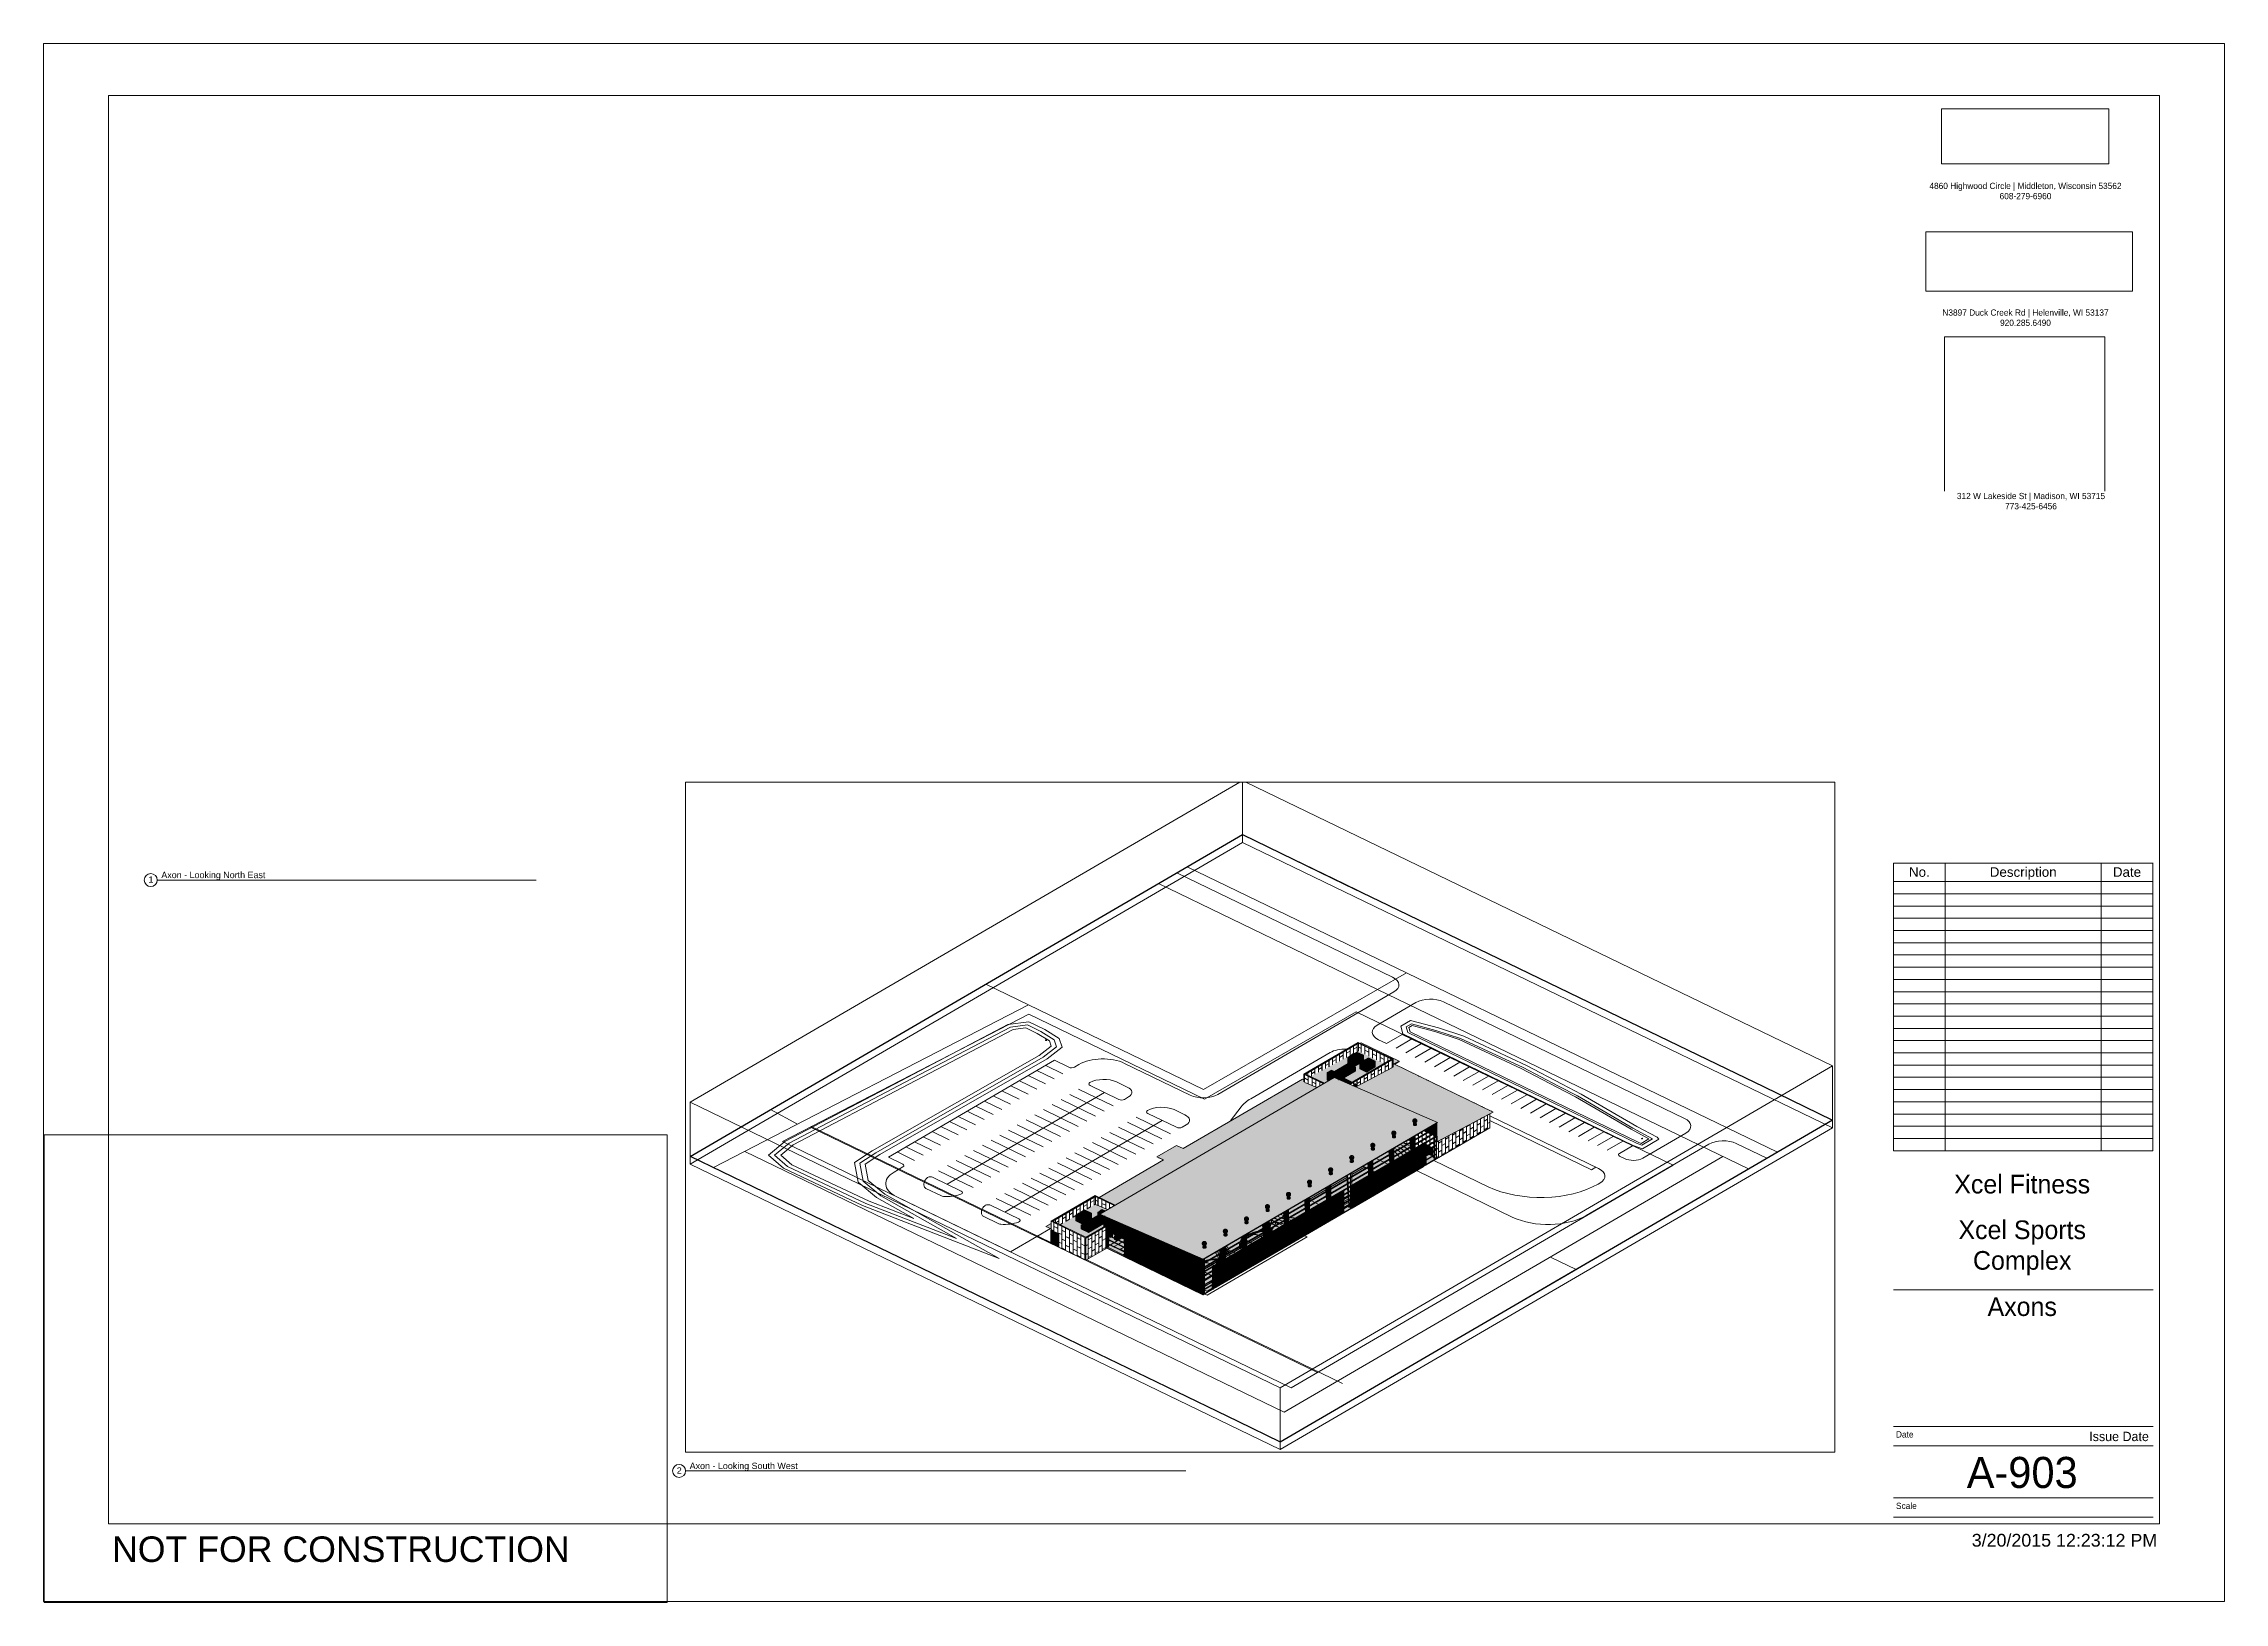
# Paper-space layout 'Layout1' of a CAD drawing. Header units: inches. Extents: x 0 to 42, y 0 to 30.
# The model-space entities are those that its viewports show. They can reach past a viewport. Long polylines and large blocks are cut down to what shows.
import ezdxf

# ---------------------------------------------------------------- set-up
doc = ezdxf.new("R2010")
doc.units = ezdxf.units.IN
doc.header["$MEASUREMENT"] = 0
for name, pattern in [('Dash 1_16_', [0.125, 0.0625, -0.0625]), ('Hidden', [0.28125, 0.1875, -0.09375]), ('IMPORT-CENTER2 _2_', [6.328125, 4.21875, -0.703125, 0.703125, -0.703125])]:
    doc.linetypes.add(name, pattern=pattern)
for name, color, linetype, lineweight in [('A-DETL', 90, 'Continuous', 9), ('A-DETL-THIN', 151, 'Continuous', 9), ('A-DOOR', 31, 'Continuous', 9), ('A-DOOR-FRAM', 31, 'Continuous', 9), ('A-DOOR-GLAZ', 31, 'Continuous', 9), ('A-GENM', 13, 'Continuous', 9), ('A-GLAZ-CURT', 52, 'Continuous', 9), ('A-GLAZ-CWMG', 51, 'Continuous', 9), ('A-PROP-SBCK', 71, 'Hidden', 15), ('A-ROOF', 132, 'Continuous', 9), ('A-WALL', 113, 'Continuous', 9), ('A-WALL-PATT', 111, 'Continuous', 9), ('C-BLDG-PADS', 91, 'Continuous', 9), ('C-TOPO', 7, 'Continuous', 9), ('G-ANNO-SCHD', 231, 'Continuous', 9), ('G-ANNO-SYMB', 111, 'Continuous', 9), ('G-ANNO-TTLB', 6, 'Continuous', 9), ('G-ANNO-TTLB-MEDM', 33, 'Continuous', 20), ('G-ANNO-TTLB-THIN', 151, 'Continuous', 9), ('G-IMPT', 8, 'Continuous', 9), ('L-SITE-WALL', 31, 'Continuous', 9), ('M-EQPM', 50, 'Continuous', 9), ('M-HVAC-DUCT', 70, 'Continuous', 9), ('Q-CASE', 31, 'Continuous', 9), ('Q-SPCQ', 91, 'Continuous', 9), ('S-BEAM', 12, 'Continuous', 9), ('S-COLS', 52, 'Continuous', 9)]:
    doc.layers.add(name, color=color, linetype=linetype, lineweight=lineweight)
doc.layers.add('G-ANNO-NPLT', color=191, linetype='Continuous', plot=False)
doc.styles.add('Arial', font='arial.ttf', dxfattribs={"height": 0.491766})
doc.styles.add('Arial_1', font='arial.ttf', dxfattribs={"height": 0.245883})
doc.styles.add('Arial_2', font='arial.ttf', dxfattribs={"height": 0.122942})
doc.styles.add('Arial_3', font='arial.ttf', dxfattribs={"height": 0.184412})
doc.styles.add('Century Gothic', font='GOTHIC.TTF', dxfattribs={"height": 0.119759})
doc.styles.add('Century Gothic_1', font='GOTHIC.TTF', dxfattribs={"height": 0.598797})
doc.styles.add('Century Gothic_2', font='GOTHIC.TTF', dxfattribs={"height": 0.359278})
doc.styles.add('Century Gothic_3', font='GOTHIC.TTF', dxfattribs={"height": 0.179639})
picture_1 = doc.add_image_def('image1.jpg', size_in_pixel=(232, 76))
picture_2 = doc.add_image_def('image2.jpg', size_in_pixel=(900, 259))
picture_3 = doc.add_image_def('image3.jpg', size_in_pixel=(939, 939))
pattern_1 = [(90, (-83571.89, -31171.806), (71.206, -34.436), [81.364, -0.283]), (90, (-83607.245, -31154.71), (71.206, -34.436), [81.364, -0.283]), (334.191, (-83642.85, -31096.81), (-0.00045, -81.645956), [39.274, -39.822]), (334.191, (-83642.85, -31096.525), (-0.00045, -81.645956), [39.274, -39.822]), (334.191, (-83607.37, -31154.93), (-0.00045, -81.645956), [39.411, -39.684]), (334.191, (-83607.245, -31154.71), (-0.00045, -81.645956), [39.274, -39.822]), (90, (-83571.64, -31130.96), (71.206, -34.436), [40.4, -41.247]), (90, (-83607.49, -31113.62), (71.206, -34.436), [40.4, -41.247]), (90, (-83571.64, -31172.21), (71.206, -34.436), [40.964, -40.682]), (90, (-83607.49, -31154.87), (71.206, -34.436), [40.964, -40.682])]
pattern_2 = [(90, (-83628.814, -31157.73), (71.206, -34.436), [81.364, -0.283]), (90, (-83664.17, -31140.634), (71.206, -34.436), [81.364, -0.283]), (334.191, (-83699.77, -31082.734), (-0.00045, -81.645956), [39.274, -39.822]), (334.191, (-83699.77, -31082.45), (-0.00045, -81.645956), [39.274, -39.822]), (334.191, (-83664.294, -31140.86), (-0.00045, -81.645956), [39.411, -39.684]), (334.191, (-83664.17, -31140.634), (-0.00045, -81.645956), [39.274, -39.822]), (90, (-83628.57, -31116.886), (71.206, -34.436), [40.4, -41.247]), (90, (-83664.42, -31099.55), (71.206, -34.436), [40.4, -41.247]), (90, (-83628.57, -31158.134), (71.206, -34.436), [40.964, -40.682]), (90, (-83664.42, -31140.8), (71.206, -34.436), [40.964, -40.682])]
pattern_3 = [(90, (-85941.78, -32455.97), (64.883, 37.791), [81.364, -0.283]), (90, (-85973.995, -32474.735), (64.883, 37.791), [81.364, -0.283]), (30.218, (-86006.44, -32452.95), (-6.7e-05, -81.646416), [37.283, -37.803]), (30.218, (-86006.44, -32452.666), (-6.7e-05, -81.646416), [37.283, -37.803]), (30.218, (-85974.11, -32475.08), (-6.7e-05, -81.646416), [37.413, -37.673]), (30.218, (-85973.995, -32474.735), (-6.7e-05, -81.646416), [37.283, -37.803]), (90, (-85941.554, -32414.875), (64.883, 37.791), [40.4, -41.247]), (90, (-85974.22, -32433.9), (64.883, 37.791), [40.4, -41.247]), (90, (-85941.554, -32456.12), (64.883, 37.791), [40.964, -40.682]), (90, (-85974.22, -32475.15), (64.883, 37.791), [40.964, -40.682])]
pattern_4 = [(90, (-83586.69, -31084.266), (64.883, 37.791), [81.364, -0.283]), (90, (-83618.91, -31103.03), (64.883, 37.791), [81.364, -0.283]), (30.218, (-83651.35, -31081.245), (-6.7e-05, -81.646416), [37.283, -37.803]), (30.218, (-83651.35, -31080.96), (-6.7e-05, -81.646416), [37.283, -37.803]), (30.218, (-83619.02, -31103.38), (-6.7e-05, -81.646416), [37.413, -37.673]), (30.218, (-83618.91, -31103.03), (-6.7e-05, -81.646416), [37.283, -37.803]), (90, (-83586.47, -31043.17), (64.883, 37.791), [40.4, -41.247]), (90, (-83619.135, -31062.2), (64.883, 37.791), [40.4, -41.247]), (90, (-83586.47, -31084.42), (64.883, 37.791), [40.964, -40.682]), (90, (-83619.135, -31103.444), (64.883, 37.791), [40.964, -40.682])]

# ---------------------------------------------------------------- blocks, each defined once
blk = doc.blocks.new('E1 30 x 42 Horizontal - E1 30x42 Horizontal-11829-Axons')
at = {"layer": 'G-ANNO-TTLB-MEDM'}
for p, q in [((1.24, 29.014), (1.24, 1.514)), ((40.74, 29.014), (1.24, 29.014)), ((40.74, 29.014), (40.74, 1.514)), ((40.615, 14.233), (35.615, 14.233)), ((35.615, 6.02), (40.615, 6.02)), ((1.24, 1.514), (40.74, 1.514)), ((40.615, 1.639), (35.615, 1.639))]:
    blk.add_line(p, q, dxfattribs=at)
at = {"layer": 'G-ANNO-TTLB-THIN'}
for p, q in [((-0.01, 30.014), (41.99, 30.014)), ((-0.01, 0.014), (-0.01, 30.014)), ((41.99, 0.014), (41.99, 30.014)), ((35.615, 3.389), (40.615, 3.389)), ((35.615, 3.014), (40.615, 3.014)), ((35.615, 2.014), (40.615, 2.014)), ((-0.01, 0.014), (41.99, 0.014))]:
    blk.add_line(p, q, dxfattribs=at)
at = {"layer": 'G-ANNO-TTLB', "insert": (1.307, 1.27), "char_height": 0.49177, "width": 10.47, "attachment_point": 1, "line_spacing_factor": 0.938532, "style": 'Arial'}
blk.add_mtext('NOT FOR CONSTRUCTION', dxfattribs=at)
at = {"layer": 'G-ANNO-TTLB'}
image = blk.add_image(picture_1, insert=(36.542, 27.7), size_in_units=(3.222, 1.056), dxfattribs=at)
image.dxf.flags = 7
image = blk.add_image(picture_2, insert=(36.241, 25.244), size_in_units=(3.98, 1.145), dxfattribs=at)
image.dxf.flags = 7
image = blk.add_image(picture_3, insert=(36.599, 21.275), size_in_units=(3.09, 3.09), dxfattribs=at)
image.dxf.flags = 7
at = {"layer": 'G-ANNO-TTLB', "line_spacing_factor": 0.984117, "style": 'Century Gothic', "bg_fill": 3, "box_fill_scale": 1.25, "bg_fill_color": 0, "bg_fill_transparency": 0}
for s, insert, char_height, width, attachment_point in [('4860 Highwood Circle | Middleton, Wisconsin 53562\\P608-279-6960', (38.159, 27.334), 0.11976, 4.914, 2), ('N3897 Duck Creek Rd | Helenville, WI 53137\\P920.285.6490', (38.159, 24.895), 0.11976, 4.1535, 2), ('312 W Lakeside St | Madison, WI 53715\\P773-425-6456', (38.265, 21.363), 0.11976, 3.666, 2), ('Date', (35.665, 3.294), 0.1198, 0.4725, 1), ('Scale', (35.665, 1.919), 0.1198, 0.5265, 1)]:
    blk.add_mtext(s, dxfattribs=dict(at, insert=insert, char_height=char_height, width=width, attachment_point=attachment_point))
blk = doc.blocks.new('Viewport - View Title-1830-Axons')
at = {"layer": 'G-ANNO-TTLB'}
for start, end in [(0, 180), (180, 360)]:
    blk.add_arc((-0.125, 0), 0.125, start, end, dxfattribs=at)
blk = doc.blocks.new('Family7 - Family7-706776-Axon - Looking South West')
at = {"layer": 'S-BEAM'}
for points in [[(-31177.503, -1182.947), (-31165.38, -1175.886), (-31166.335, -1175.469), (-31178.458, -1182.531)], [(-31178.69, -1183.49), (-31177.503, -1182.947), (-31178.545, -1182.581), (-31179.5, -1183.137), (-31178.828, -1183.43)]]:
    blk.add_hatch(color=256, dxfattribs=at).paths.add_polyline_path(points, flags=0)
for p, q in [((-31165.38, -1175.886), (-31177.503, -1182.947)), ((-31166.335, -1175.469), (-31165.38, -1175.886)), ((-31177.503, -1182.947), (-31178.458, -1182.531)), ((-31179.5, -1183.137), (-31178.69, -1183.49)), ((-31178.69, -1183.49), (-31177.503, -1182.947))]:
    blk.add_line(p, q, dxfattribs=at)
blk = doc.blocks.new('Family7 - Family7-V110-Axon - Looking South West')
at = {"layer": 'S-BEAM'}
for points in [[(-32540.056, -1976.558), (-32527.933, -1969.496), (-32528.888, -1969.08), (-32540.928, -1976.178)], [(-32541.243, -1977.101), (-32540.056, -1976.558), (-32541.098, -1976.192), (-32542.053, -1976.748)]]:
    blk.add_hatch(color=256, dxfattribs=at).paths.add_polyline_path(points, flags=0)
for p, q in [((-32527.933, -1969.496), (-32540.056, -1976.558)), ((-32528.907, -1969.072), (-32527.933, -1969.496)), ((-32540.056, -1976.558), (-32540.928, -1976.178)), ((-32542.071, -1976.74), (-32541.243, -1977.101)), ((-32541.243, -1977.101), (-32540.056, -1976.558))]:
    blk.add_line(p, q, dxfattribs=at)
blk = doc.blocks.new('Family7 - Family7-V111-Axon - Looking South West')
at = {"layer": 'S-BEAM'}
for points in [[(-32734.707, -2089.931), (-32722.583, -2082.869), (-32723.538, -2082.453), (-32735.662, -2089.514)], [(-32735.893, -2090.474), (-32734.707, -2089.931), (-32735.749, -2089.565), (-32736.703, -2090.121), (-32736.032, -2090.413)]]:
    blk.add_hatch(color=256, dxfattribs=at).paths.add_polyline_path(points, flags=0)
for p, q in [((-32723.551, -2082.447), (-32722.583, -2082.869)), ((-32722.583, -2082.869), (-32734.707, -2089.931)), ((-32734.707, -2089.931), (-32735.674, -2089.509)), ((-32736.715, -2090.115), (-32735.893, -2090.474)), ((-32735.893, -2090.474), (-32734.707, -2089.931))]:
    blk.add_line(p, q, dxfattribs=at)
blk = doc.blocks.new('Family7 - Family7-V112-Axon - Looking South West')
at = {"layer": 'S-BEAM'}
for points in [[(-32929.357, -2203.303), (-32917.234, -2196.242), (-32918.189, -2195.826), (-32930.312, -2202.887)], [(-32930.544, -2203.847), (-32929.357, -2203.303), (-32930.312, -2202.887), (-32931.354, -2203.494), (-32930.74, -2203.761)]]:
    blk.add_hatch(color=256, dxfattribs=at).paths.add_polyline_path(points, flags=0)
for p, q in [((-32917.234, -2196.242), (-32929.357, -2203.303)), ((-32918.195, -2195.823), (-32917.234, -2196.242)), ((-32929.357, -2203.303), (-32930.318, -2202.885)), ((-32931.36, -2203.491), (-32930.544, -2203.847)), ((-32930.544, -2203.847), (-32929.357, -2203.303))]:
    blk.add_line(p, q, dxfattribs=at)
blk = doc.blocks.new('HSS-Hollow Structural Section-Column - HSS6X6X1_4-556719-Axon - Looking South West')
at = {"layer": 'S-COLS'}
h = blk.add_hatch(color=256, dxfattribs=at)
h.paths.add_polyline_path([(-34511.847, -2170.28), (-34511.847, -2137.461), (-34515.593, -2135.649), (-34515.54, -2168.494), (-34515.169, -2168.673)], flags=0)
h.paths.add_polyline_path([(-34511.847, -2129.64), (-34511.847, -2098.38), (-34515.593, -2096.568), (-34515.54, -2128.229), (-34514.959, -2128.135), (-34512.661, -2129.247)], flags=0)
h.paths.add_polyline_path([(-34511.847, -2088.958), (-34511.847, -2068.911), (-34512.619, -2068.575), (-34512.661, -2067.403), (-34511.847, -2066.929), (-34511.847, -2056.636), (-34515.593, -2054.824), (-34515.465, -2087.503), (-34514.959, -2087.453), (-34511.892, -2088.937)], flags=0)
for points in [[(-34511.847, -2056.636), (-34511.847, -2056.491), (-34513.066, -2056.046)], [(-34511.189, -2056.954), (-34511.392, -2056.711), (-34511.377, -2056.863)], [(-34508.991, -2058.017), (-34509.182, -2057.78), (-34509.041, -2057.993)]]:
    blk.add_hatch(color=256, dxfattribs=at).paths.add_polyline_path(points, flags=0)
h = blk.add_hatch(color=256, dxfattribs=at)
h.paths.add_polyline_path([(-34511.633, -2170.339), (-34511.189, -2170.264), (-34511.392, -2137.681), (-34511.847, -2137.461), (-34511.847, -2170.28)], flags=0)
h.paths.add_polyline_path([(-34511.189, -2129.959), (-34511.392, -2098.6), (-34511.847, -2098.38), (-34511.633, -2129.744), (-34511.256, -2129.926)], flags=0)
h.paths.add_polyline_path([(-34511.189, -2089.277), (-34511.392, -2069.11), (-34511.847, -2068.911), (-34511.633, -2089.062), (-34511.324, -2089.211)], flags=0)
h.paths.add_polyline_path([(-34511.847, -2066.929), (-34511.189, -2066.546), (-34511.392, -2056.856), (-34511.847, -2056.636), (-34511.847, -2065.563)], flags=0)
h = blk.add_hatch(color=256, dxfattribs=at)
h.paths.add_polyline_path([(-34511.189, -2170.264), (-34509.35, -2169.193), (-34509.35, -2138.668), (-34511.189, -2137.779), (-34511.189, -2168.569)], flags=0)
h.paths.add_polyline_path([(-34509.35, -2130.848), (-34509.35, -2099.587), (-34511.189, -2098.705), (-34511.189, -2129.959), (-34509.591, -2130.731)], flags=0)
h.paths.add_polyline_path([(-34509.35, -2090.166), (-34509.513, -2069.928), (-34511.189, -2069.198), (-34511.189, -2089.277), (-34509.591, -2090.049)], flags=0)
h.paths.add_polyline_path([(-34511.189, -2066.546), (-34509.35, -2065.467), (-34509.182, -2060.079), (-34508.923, -2059.927), (-34509.182, -2057.924), (-34511.189, -2056.954), (-34511.189, -2065.467)], flags=0)
h = blk.add_hatch(color=256, dxfattribs=at)
h.paths.add_polyline_path([(-34515.734, -2128.342), (-34515.593, -2128.049), (-34515.734, -2128.049)], flags=0)
h.paths.add_polyline_path([(-34515.734, -2087.66), (-34515.593, -2087.367), (-34515.734, -2087.503)], flags=0)
for p, q in [((-34515.745, -2054.75), (-34515.745, -2087.666)), ((-34515.745, -2096.495), (-34515.745, -2128.348)), ((-34515.745, -2135.576), (-34515.745, -2168.286)), ((-34515.744, -2168.285), (-34515.734, -2168.233)), ((-34511.847, -2170.28), (-34515.593, -2168.468)), ((-34509.35, -2169.193), (-34511.189, -2170.264)), ((-34511.633, -2170.339), (-34511.847, -2170.28)), ((-34511.392, -2170.333), (-34511.633, -2170.339)), ((-34511.189, -2170.264), (-34511.392, -2170.333))]:
    blk.add_line(p, q, dxfattribs=at)
blk.add_polyline3d([(-34515.593, -2168.468, 0), (-34515.723, -2168.361, 0), (-34515.744, -2168.285, 0)], dxfattribs=at)
blk = doc.blocks.new('W-Wide Flange - W21X166-667998-Axon - Looking South West')
at = {"layer": 'S-BEAM'}
h = blk.add_hatch(color=256, dxfattribs=at)
h.paths.add_polyline_path([(-34461.93, -2084.763), (-34461.93, -2083.109), (-34460.115, -2081.834), (-34460.115, -2081.653), (-34481.639, -2071.393), (-34481.639, -2076.173), (-34464.084, -2083.824)], flags=0)
h.paths.add_polyline_path([(-34485.811, -2074.355), (-34485.811, -2071.56), (-34483.622, -2070.285), (-34505.178, -2060.009), (-34505.178, -2065.914), (-34489.99, -2072.533)], flags=0)
h.paths.add_polyline_path([(-34508.923, -2059.927), (-34507.381, -2058.796), (-34508.991, -2058.017), (-34508.945, -2059.294)], flags=0)
h = blk.add_hatch(color=256, dxfattribs=at)
h.paths.add_polyline_path([(-34460.115, -2081.653), (-34460.115, -2081.509), (-34460.35, -2081.54)], flags=0)
h.paths.add_polyline_path([(-34483.622, -2070.285), (-34483.622, -2070.141), (-34484.23, -2069.991)], flags=0)
h.paths.add_polyline_path([(-34507.161, -2058.902), (-34507.161, -2058.757), (-34507.381, -2058.796)], flags=0)
h = blk.add_hatch(color=256, dxfattribs=at)
h.paths.add_polyline_path([(-34461.93, -2089.513), (-34461.93, -2086.128), (-34481.639, -2077.539), (-34481.639, -2080.923), (-34474.983, -2083.824)], flags=0)
h.paths.add_polyline_path([(-34485.811, -2079.105), (-34485.811, -2075.72), (-34505.178, -2067.28), (-34505.147, -2070.678), (-34489.99, -2077.283)], flags=0)
h.paths.add_polyline_path([(-34509.35, -2068.846), (-34509.513, -2065.57), (-34512.661, -2067.403), (-34509.413, -2068.819)], flags=0)
h = blk.add_hatch(color=256, dxfattribs=at)
h.paths.add_polyline_path([(-34461.93, -2086.128), (-34461.93, -2084.763), (-34481.639, -2076.412), (-34481.639, -2077.539), (-34467.217, -2083.824)], flags=0)
h.paths.add_polyline_path([(-34485.811, -2075.72), (-34485.811, -2074.355), (-34505.178, -2066.133), (-34505.178, -2067.28), (-34489.99, -2073.899)], flags=0)
h = blk.add_hatch(color=256, dxfattribs=at)
h.paths.add_polyline_path([(-34461.93, -2090.666), (-34461.93, -2089.513), (-34481.639, -2080.923), (-34481.639, -2082.077), (-34462.104, -2090.591)], flags=0)
h.paths.add_polyline_path([(-34485.811, -2080.259), (-34485.811, -2079.105), (-34505.178, -2070.678), (-34505.178, -2071.818), (-34489.99, -2078.437)], flags=0)
h.paths.add_polyline_path([(-34509.35, -2069.999), (-34509.35, -2068.846), (-34512.661, -2067.403), (-34512.619, -2068.575)], flags=0)
for p, q in [((-34508.923, -2059.927), (-34508.991, -2058.017)), ((-34512.661, -2067.403), (-34509.35, -2065.475)), ((-34512.619, -2068.575), (-34512.661, -2067.403)), ((-34512.661, -2067.403), (-34509.35, -2068.846)), ((-34512.619, -2068.575), (-34509.35, -2069.999)), ((-34505.178, -2070.664), (-34485.811, -2079.105)), ((-34505.178, -2071.818), (-34485.811, -2080.259)), ((-34481.639, -2080.923), (-34461.93, -2089.513)), ((-34481.639, -2082.077), (-34461.93, -2090.666))]:
    blk.add_line(p, q, dxfattribs=at)
blk = doc.blocks.new('Girt_C - 8_D-707913-Axon - Looking South West')
at = {"layer": 'S-BEAM'}
h = blk.add_hatch(color=256, dxfattribs=at)
h.paths.add_polyline_path([(-34461.93, -2159.301), (-34461.93, -2153.826), (-34481.639, -2144.295), (-34481.512, -2149.831)], flags=0)
h.paths.add_polyline_path([(-34485.811, -2147.752), (-34485.811, -2142.277), (-34505.178, -2132.911), (-34505.052, -2138.447), (-34489.99, -2145.731)], flags=0)
h.paths.add_polyline_path([(-34509.35, -2136.369), (-34509.35, -2130.894), (-34515.232, -2128.049), (-34520.368, -2131.04), (-34510.213, -2135.952)], flags=0)
h = blk.add_hatch(color=256, dxfattribs=at)
h.paths.add_polyline_path([(-34461.93, -2153.826), (-34461.93, -2153.78), (-34476.377, -2146.84)], flags=0)
h.paths.add_polyline_path([(-34485.811, -2142.277), (-34485.811, -2142.231), (-34489.99, -2140.256)], flags=0)
h.paths.add_polyline_path([(-34509.35, -2130.894), (-34509.35, -2130.848), (-34510.412, -2130.38)], flags=0)
h = blk.add_hatch(color=256, dxfattribs=at)
h.paths.add_polyline_path([(-34461.93, -2161.601), (-34461.93, -2159.595), (-34481.639, -2150.064), (-34481.639, -2152.07)], flags=0)
h.paths.add_polyline_path([(-34485.811, -2150.052), (-34485.811, -2148.046), (-34505.178, -2138.68), (-34505.178, -2140.686), (-34489.99, -2148.031)], flags=0)
h.paths.add_polyline_path([(-34509.35, -2138.668), (-34509.35, -2136.662), (-34520.494, -2131.273), (-34520.368, -2133.34), (-34510.129, -2138.292)], flags=0)
h = blk.add_hatch(color=256, dxfattribs=at)
h.paths.add_polyline_path([(-34461.93, -2159.595), (-34461.93, -2159.301), (-34481.639, -2149.979), (-34481.639, -2150.064)], flags=0)
h.paths.add_polyline_path([(-34485.811, -2148.046), (-34485.811, -2147.752), (-34505.178, -2138.587), (-34505.178, -2138.68), (-34489.99, -2146.025)], flags=0)
h.paths.add_polyline_path([(-34509.35, -2136.662), (-34509.35, -2136.369), (-34520.477, -2131.184), (-34520.368, -2131.334), (-34510.202, -2136.25)], flags=0)
for p, q in [((-34520.368, -2131.04), (-34515.232, -2128.049)), ((-34509.35, -2130.844), (-34515.151, -2128.039)), ((-34520.494, -2133.279), (-34520.494, -2131.273)), ((-34485.811, -2142.228), (-34505.178, -2132.862)), ((-34520.494, -2133.279), (-34509.35, -2138.668)), ((-34505.178, -2140.686), (-34485.811, -2150.052)), ((-34461.93, -2153.777), (-34481.639, -2144.246)), ((-34481.639, -2152.07), (-34461.93, -2161.601))]:
    blk.add_line(p, q, dxfattribs=at)
for points in [[(-34515.232, -2128.049, 0), (-34515.169, -2128.034, 0), (-34515.151, -2128.039, 0)], [(-34520.494, -2131.273, 0), (-34520.477, -2131.184, 0), (-34520.431, -2131.098, 0), (-34520.368, -2131.04, 0)]]:
    blk.add_polyline3d(points, dxfattribs=at)
blk = doc.blocks.new('Girt_C - 8_D-V113-Axon - Looking South West')
at = {"layer": 'S-BEAM'}
h = blk.add_hatch(color=256, dxfattribs=at)
h.paths.add_polyline_path([(-34461.93, -2117.953), (-34461.93, -2113.144), (-34481.639, -2103.613), (-34481.639, -2108.422), (-34479.133, -2109.633)], flags=0)
h.paths.add_polyline_path([(-34485.811, -2106.404), (-34485.811, -2101.596), (-34505.178, -2092.23), (-34505.178, -2097.038), (-34489.99, -2104.383)], flags=0)
h.paths.add_polyline_path([(-34509.35, -2095.02), (-34509.35, -2090.212), (-34515.232, -2087.367), (-34519.743, -2089.994), (-34511.715, -2093.876)], flags=0)
h = blk.add_hatch(color=256, dxfattribs=at)
h.paths.add_polyline_path([(-34461.93, -2113.144), (-34461.93, -2113.098), (-34476.377, -2106.158)], flags=0)
h.paths.add_polyline_path([(-34485.811, -2101.596), (-34485.811, -2101.549), (-34489.99, -2099.574)], flags=0)
h.paths.add_polyline_path([(-34509.35, -2090.212), (-34509.35, -2090.166), (-34511.629, -2089.11)], flags=0)
for p, q in [((-34519.743, -2089.994), (-34515.232, -2087.367)), ((-34509.35, -2090.162), (-34515.151, -2087.357)), ((-34485.811, -2101.546), (-34505.178, -2092.18)), ((-34461.93, -2113.095), (-34481.639, -2103.564))]:
    blk.add_line(p, q, dxfattribs=at)
blk.add_polyline3d([(-34515.232, -2087.367, 0), (-34515.169, -2087.352, 0), (-34515.151, -2087.357, 0)], dxfattribs=at)
blk = doc.blocks.new('Casework 1 - Casework 1-456223-Axon - Looking South West')
at = {"layer": 'Q-CASE'}
h = blk.add_hatch(color=256, dxfattribs=at)
h.paths.add_polyline_path([(-33912.881, -2102.919), (-33912.789, -2102.865), (-33917.473, -2100.698)], flags=0)
h.paths.add_polyline_path([(-33912.747, -2102.841), (-33912.314, -2102.588), (-33930.054, -2094.009), (-33930.487, -2094.261), (-33917.381, -2100.599)], flags=0)
h.paths.add_polyline_path([(-33968.853, -2075.85), (-33968.761, -2075.797), (-33970.24, -2075.179)], flags=0)
h.paths.add_polyline_path([(-33968.719, -2075.772), (-33968.286, -2075.52), (-33993.267, -2063.439), (-33993.295, -2063.887), (-33970.24, -2075.036)], flags=0)
h = blk.add_hatch(color=256, dxfattribs=at)
h.paths.add_polyline_path([(-33927.526, -2111.448), (-33912.881, -2102.919), (-33930.621, -2094.339), (-33945.266, -2102.869)], flags=0)
h.paths.add_polyline_path([(-33983.498, -2084.38), (-33968.853, -2075.85), (-33993.304, -2064.025), (-33994.069, -2079.268), (-33986.045, -2083.148)], flags=0)
h = blk.add_hatch(color=256, dxfattribs=at)
h.paths.add_polyline_path([(-33912.789, -2102.865), (-33912.747, -2102.841), (-33917.41, -2100.63)], flags=0)
h.paths.add_polyline_path([(-33912.314, -2102.588), (-33912.277, -2102.567), (-33917.084, -2100.282)], flags=0)
h.paths.add_polyline_path([(-33968.761, -2075.797), (-33968.719, -2075.772), (-33970.24, -2075.081)], flags=0)
h.paths.add_polyline_path([(-33968.286, -2075.52), (-33968.249, -2075.498), (-33970.24, -2074.575)], flags=0)
h = blk.add_hatch(color=256, dxfattribs=at)
h.paths.add_polyline_path([(-33980.746, -2116.223), (-33980.746, -2107.584), (-33994.128, -2101.112), (-33995.728, -2102.045), (-33996.157, -2108.77), (-33981.245, -2115.981)], flags=0)
h.paths.add_polyline_path([(-33980.746, -2101.919), (-33980.746, -2093.318), (-33988.814, -2098.017), (-33986.045, -2099.356)], flags=0)
h.paths.add_polyline_path([(-33995.03, -2091.096), (-33983.498, -2084.38), (-33994.276, -2079.268), (-33994.612, -2084.534)], flags=0)
h = blk.add_hatch(color=256, dxfattribs=at)
h.paths.add_polyline_path([(-33980.746, -2116.223), (-33972.642, -2111.503), (-33980.746, -2107.584), (-33980.746, -2115.981)], flags=0)
h.paths.add_polyline_path([(-33967.328, -2108.408), (-33964.581, -2106.808), (-33964.581, -2083.903), (-33980.746, -2093.318), (-33980.746, -2101.919), (-33970.24, -2107)], flags=0)
h = blk.add_hatch(color=256, dxfattribs=at)
h.paths.add_polyline_path([(-33884.26, -2116.76), (-33884.168, -2116.706), (-33912.881, -2102.919)], flags=0)
h.paths.add_polyline_path([(-33884.126, -2116.682), (-33883.693, -2116.43), (-33912.314, -2102.588), (-33912.747, -2102.841)], flags=0)
h = blk.add_hatch(color=256, dxfattribs=at)
h.paths.add_polyline_path([(-33884.168, -2116.706), (-33884.126, -2116.682), (-33912.789, -2102.865)], flags=0)
h.paths.add_polyline_path([(-33883.693, -2116.43), (-33883.656, -2116.408), (-33912.314, -2102.588)], flags=0)
h = blk.add_hatch(color=256, dxfattribs=at)
h.paths.add_polyline_path([(-33927.526, -2141.96), (-33927.526, -2133.321), (-33945.266, -2124.742), (-33945.266, -2133.381), (-33933.641, -2139.003)], flags=0)
h.paths.add_polyline_path([(-33927.526, -2127.656), (-33927.526, -2111.448), (-33945.266, -2102.869), (-33945.134, -2119.141), (-33927.896, -2127.478)], flags=0)
h = blk.add_hatch(color=256, dxfattribs=at)
h.paths.add_polyline_path([(-33927.526, -2141.96), (-33919.423, -2137.24), (-33927.526, -2133.321), (-33927.526, -2139.003)], flags=0)
h.paths.add_polyline_path([(-33914.109, -2134.145), (-33884.26, -2116.76), (-33912.881, -2102.919), (-33927.526, -2111.448), (-33927.526, -2127.656), (-33916.922, -2132.785)], flags=0)
for p, q in [((-33994.27, -2079.171), (-33983.457, -2084.4)), ((-33964.581, -2106.808), (-33964.581, -2083.903)), ((-33980.746, -2101.922), (-33980.746, -2093.318)), ((-33930.621, -2094.339), (-33945.266, -2102.869)), ((-33930.054, -2094.009), (-33930.621, -2094.339)), ((-33912.881, -2102.919), (-33912.314, -2102.588)), ((-33945.266, -2102.869), (-33927.526, -2111.448)), ((-33945.266, -2119.082), (-33945.266, -2102.869)), ((-33927.526, -2111.448), (-33912.881, -2102.919)), ((-33964.581, -2106.808), (-33967.374, -2108.434)), ((-33980.746, -2116.223), (-33980.746, -2107.584)), ((-33980.746, -2116.223), (-33996.157, -2108.77)), ((-33972.642, -2111.503), (-33980.746, -2116.223)), ((-33927.526, -2127.705), (-33927.526, -2111.448)), ((-33884.26, -2116.76), (-33914.155, -2134.172)), ((-33883.693, -2116.43), (-33884.26, -2116.76)), ((-33945.266, -2133.381), (-33945.266, -2124.742)), ((-33927.526, -2141.96), (-33945.266, -2133.381)), ((-33927.526, -2141.96), (-33927.526, -2133.321)), ((-33919.423, -2137.24), (-33927.526, -2141.96))]:
    blk.add_line(p, q, dxfattribs=at)
blk = doc.blocks.new('Girt_C - 8_D-707914-Axon - Looking South West')
at = {"layer": 'S-BEAM'}
blk.add_hatch(color=256, dxfattribs=at).paths.add_polyline_path([(-34016.216, -2168.894), (-34013.878, -2167.533), (-34016.617, -2166.208), (-34016.617, -2168.7)], flags=0)
blk.add_line((-34016.617, -2166.208), (-34013.878, -2167.533), dxfattribs=at)
blk = doc.blocks.new('Girt_C - 8_D-560231-Axon - Looking South West')
at = {"layer": 'S-BEAM'}
for points in [[(-30985.305, -1308.455), (-30976.518, -1303.295), (-30982.114, -1300.588), (-30987.369, -1303.649), (-30987.369, -1304.274), (-30987.661, -1304.444), (-30988.247, -1304.16), (-30990.941, -1305.729), (-30990.06, -1306.156)], [(-30990.999, -1307.824), (-30989.096, -1306.715), (-30990.999, -1305.858)], [(-30990.603, -1308.396), (-30988.343, -1307.079), (-30989.096, -1306.715), (-30990.941, -1307.907), (-30990.695, -1308.264)], [(-30985.904, -1308.258), (-30985.825, -1308.204), (-30986.069, -1308.178)]]:
    blk.add_hatch(color=256, dxfattribs=at).paths.add_polyline_path(points, flags=0)
for p, q in [((-30981.974, -1300.449), (-30987.369, -1303.591)), ((-30988.107, -1304.021), (-30991.036, -1305.726)), ((-30991.08, -1305.821), (-30991.08, -1307.828)), ((-30990.999, -1307.824), (-30990.999, -1305.858)), ((-30985.825, -1308.204), (-30990.941, -1305.729)), ((-30990.941, -1305.822), (-30985.854, -1308.282)), ((-30990.999, -1307.824), (-30989.067, -1306.698)), ((-30990.655, -1308.442), (-30988.287, -1307.062)), ((-30990.603, -1308.396), (-30988.302, -1307.055)), ((-30991.08, -1307.828), (-30990.655, -1308.442)), ((-30990.603, -1308.396), (-30990.999, -1307.824)), ((-30990.655, -1308.442), (-30990.603, -1308.396)), ((-30985.305, -1308.455), (-30985.767, -1308.232))]:
    blk.add_line(p, q, dxfattribs=at)
for points in [[(-30990.941, -1305.729, 0), (-30991.039, -1305.729, 0), (-30991.08, -1305.821, 0)], [(-30990.999, -1305.858, 0), (-30990.982, -1305.821, 0), (-30990.941, -1305.822, 0)]]:
    blk.add_polyline3d(points, dxfattribs=at)
blk = doc.blocks.new('Girt_Z - 8_D-559297-Axon - Looking South West')
at = {"layer": 'S-BEAM'}
h = blk.add_hatch(color=256, dxfattribs=at)
h.paths.add_polyline_path([(-31010.276, -1288.686), (-31010.276, -1287.978), (-31010.939, -1288.365)], flags=0)
h.paths.add_polyline_path([(-31016.761, -1285.549), (-31015.868, -1285.029), (-31048.208, -1269.389), (-31049.101, -1269.91), (-31024.99, -1281.57)], flags=0)
h.paths.add_polyline_path([(-31054.922, -1267.094), (-31054.029, -1266.574), (-31062.4, -1262.526), (-31062.4, -1263.478)], flags=0)
for p, q in [((-31062.4, -1263.478), (-31054.921, -1267.095)), ((-31049.107, -1269.907), (-31016.76, -1285.55)), ((-31010.944, -1288.362), (-31010.25, -1288.698))]:
    blk.add_line(p, q, dxfattribs=at)
blk = doc.blocks.new('Girt_Z - 8_D-707857-Axon - Looking South West')
at = {"layer": 'S-BEAM'}
h = blk.add_hatch(color=256, dxfattribs=at)
h.paths.add_polyline_path([(-33966.887, -2076.801), (-33966.795, -2076.747), (-33968.693, -2075.927)], flags=0)
h.paths.add_polyline_path([(-33966.753, -2076.723), (-33966.32, -2076.471), (-33968.126, -2075.597), (-33968.559, -2075.849)], flags=0)
h = blk.add_hatch(color=256, dxfattribs=at)
h.paths.add_polyline_path([(-33966.795, -2076.747), (-33966.753, -2076.723), (-33968.601, -2075.874)], flags=0)
h.paths.add_polyline_path([(-33966.32, -2076.471), (-33966.283, -2076.449), (-33968.126, -2075.597)], flags=0)
for points in [[(-33995.169, -2093.273), (-33966.887, -2076.801), (-33968.693, -2075.927), (-33995.041, -2091.274)], [(-33990.983, -2096.968), (-33961.134, -2079.583), (-33966.771, -2076.857), (-33995.177, -2093.402), (-33995.272, -2094.894), (-33992.562, -2096.205)], [(-33990.696, -2097.107), (-33961.045, -2079.626), (-33961.134, -2079.583), (-33990.787, -2097.063)]]:
    blk.add_hatch(color=256, dxfattribs=at).paths.add_polyline_path(points, flags=0)
h = blk.add_hatch(color=256, dxfattribs=at)
h.paths.add_polyline_path([(-33961.134, -2079.583), (-33961.043, -2079.529), (-33961.785, -2079.268)], flags=0)
h.paths.add_polyline_path([(-33961.001, -2079.505), (-33960.567, -2079.253), (-33966.204, -2076.527), (-33966.637, -2076.779), (-33961.49, -2079.268)], flags=0)
h = blk.add_hatch(color=256, dxfattribs=at)
h.paths.add_polyline_path([(-33961.043, -2079.529), (-33961.001, -2079.505), (-33961.583, -2079.268)], flags=0)
h.paths.add_polyline_path([(-33960.567, -2079.253), (-33960.53, -2079.231), (-33962.808, -2078.169)], flags=0)
h = blk.add_hatch(color=256, dxfattribs=at)
h.paths.add_polyline_path([(-33960.847, -2079.722), (-33960.953, -2079.573), (-33960.937, -2079.678)], flags=0)
h.paths.add_polyline_path([(-33960.713, -2079.644), (-33960.478, -2079.296), (-33960.594, -2079.268), (-33960.803, -2079.6)], flags=0)
h = blk.add_hatch(color=256, dxfattribs=at)
h.paths.add_polyline_path([(-33960.755, -2079.668), (-33960.911, -2079.548), (-33960.845, -2079.625)], flags=0)
h.paths.add_polyline_path([(-33960.28, -2079.392), (-33960.454, -2079.268), (-33960.37, -2079.348)], flags=0)
h = blk.add_hatch(color=256, dxfattribs=at)
h.paths.add_polyline_path([(-33995.728, -2102.045), (-33994.128, -2101.112), (-33995.622, -2100.39)], flags=0)
h.paths.add_polyline_path([(-33988.814, -2098.017), (-33958.965, -2080.632), (-33960.847, -2079.722), (-33990.696, -2097.107)], flags=0)
h = blk.add_hatch(color=256, dxfattribs=at)
h.paths.add_polyline_path([(-33958.965, -2080.632), (-33958.873, -2080.579), (-33959.909, -2080.175)], flags=0)
h.paths.add_polyline_path([(-33958.831, -2080.554), (-33958.398, -2080.302), (-33960.28, -2079.392), (-33960.713, -2079.644), (-33959.614, -2080.175)], flags=0)
h = blk.add_hatch(color=256, dxfattribs=at)
h.paths.add_polyline_path([(-33958.873, -2080.579), (-33958.831, -2080.554), (-33959.707, -2080.175)], flags=0)
h.paths.add_polyline_path([(-33958.398, -2080.302), (-33958.593, -2080.168), (-33958.659, -2080.175)], flags=0)
for p, q in [((-33968.812, -2075.87), (-33995.033, -2091.142)), ((-33968.853, -2075.85), (-33995.03, -2091.096)), ((-33968.286, -2075.52), (-33968.853, -2075.85)), ((-33968.245, -2075.54), (-33968.812, -2075.87)), ((-33968.126, -2075.597), (-33968.693, -2075.927)), ((-33968.693, -2075.927), (-33995.041, -2091.274)), ((-33966.32, -2076.471), (-33966.887, -2076.801)), ((-33966.887, -2076.801), (-33995.169, -2093.273)), ((-33958.965, -2080.632), (-33958.398, -2080.302)), ((-33988.859, -2098.044), (-33958.965, -2080.632)), ((-33995.728, -2102.045), (-33994.128, -2101.112))]:
    blk.add_line(p, q, dxfattribs=at)
blk = doc.blocks.new('Girt_Z - 8_D-616598-Axon - Looking South West')
at = {"layer": 'S-BEAM'}
for points in [[(-33851.881, -2207.685), (-33851.881, -2204.97), (-34016.617, -2125.302), (-34016.617, -2128.018), (-33865.944, -2200.885)], [(-33851.881, -2208.507), (-33851.881, -2207.685), (-34016.617, -2128.018), (-34016.617, -2128.839), (-33867.642, -2200.885)], [(-33851.881, -2210.513), (-33851.881, -2208.507), (-34016.617, -2128.839), (-34016.598, -2130.855), (-33871.79, -2200.885)], [(-33851.881, -2210.586), (-33851.881, -2210.513), (-33871.941, -2200.885)], [(-33851.881, -2204.97), (-33851.881, -2204.921), (-33860.328, -2200.885)]]:
    blk.add_hatch(color=256, dxfattribs=at).paths.add_polyline_path(points, flags=0)
for p, q in [((-33851.881, -2204.92), (-34016.617, -2125.253)), ((-34016.617, -2128.018), (-33851.881, -2207.685)), ((-34016.617, -2128.839), (-33851.881, -2208.507)), ((-34016.617, -2130.919), (-33851.881, -2210.587))]:
    blk.add_line(p, q, dxfattribs=at)
blk = doc.blocks.new('Girt_Z - 8_D-707858-Axon - Looking South West')
at = {"layer": 'S-BEAM'}
h = blk.add_hatch(color=256, dxfattribs=at)
h.paths.add_polyline_path([(-33120.235, -2554.662), (-33037.513, -2506.48), (-33040.535, -2505.019), (-33120.235, -2551.439)], flags=0)
h.paths.add_polyline_path([(-31825.654, -1800.641), (-31755.375, -1759.707), (-31758.398, -1758.246), (-31825.654, -1797.419)], flags=0)
h.paths.add_polyline_path([(-31067.076, -1358.812), (-30973.918, -1304.552), (-30976.94, -1303.091), (-31067.076, -1355.589)], flags=0)
h = blk.add_hatch(color=256, dxfattribs=at)
h.paths.add_polyline_path([(-33120.235, -2555.523), (-33034.761, -2505.739), (-33035.185, -2505.125), (-33120.235, -2554.662)], flags=0)
h.paths.add_polyline_path([(-31825.654, -1801.502), (-31752.623, -1758.966), (-31753.048, -1758.352), (-31825.654, -1800.641)], flags=0)
h.paths.add_polyline_path([(-31067.076, -1359.673), (-30971.22, -1303.732), (-30971.59, -1303.197), (-31067.076, -1358.812)], flags=0)
h = blk.add_hatch(color=256, dxfattribs=at)
h.paths.add_polyline_path([(-33120.235, -2557.529), (-33034.761, -2507.745), (-33034.761, -2505.739), (-33120.235, -2555.523)], flags=0)
h.paths.add_polyline_path([(-31825.654, -1803.508), (-31752.623, -1760.972), (-31752.623, -1758.966), (-31825.654, -1801.502)], flags=0)
h.paths.add_polyline_path([(-31067.076, -1361.679), (-30971.166, -1305.817), (-30971.166, -1303.811), (-31067.076, -1359.673)], flags=0)
for p, q in [((-30976.8, -1302.951), (-31067.076, -1355.531)), ((-31067.076, -1358.812), (-30971.59, -1303.197)), ((-31067.076, -1359.673), (-30971.166, -1303.811)), ((-31067.076, -1361.749), (-30970.976, -1305.775)), ((-31758.258, -1758.106), (-31825.654, -1797.36)), ((-31825.654, -1800.641), (-31753.048, -1758.352)), ((-31825.654, -1801.502), (-31752.623, -1758.966)), ((-31825.654, -1803.578), (-31752.433, -1760.931)), ((-33040.395, -2504.879), (-33120.235, -2551.381)), ((-33120.235, -2554.662), (-33035.185, -2505.125)), ((-33120.235, -2555.523), (-33034.761, -2505.739)), ((-33120.235, -2557.599), (-33034.57, -2507.704))]:
    blk.add_line(p, q, dxfattribs=at)
blk = doc.blocks.new('Girt_Z - 8_D-668000-Axon - Looking South West')
at = {"layer": 'S-BEAM'}
h = blk.add_hatch(color=256, dxfattribs=at)
h.paths.add_polyline_path([(-33108.916, -2591.537), (-33108.778, -2591.456), (-33108.916, -2589.331), (-33109.202, -2588.918), (-33034.194, -2545.23), (-33034.194, -2542.007), (-33114.552, -2588.812), (-33109.202, -2591.399)], flags=0)
h.paths.add_polyline_path([(-31825.654, -1841.323), (-31755.375, -1800.389), (-31758.398, -1798.928), (-31825.654, -1838.101)], flags=0)
h.paths.add_polyline_path([(-31064.225, -1397.833), (-30973.918, -1345.234), (-30976.94, -1343.772), (-31064.225, -1394.611), (-31064.225, -1396.42)], flags=0)
h = blk.add_hatch(color=256, dxfattribs=at)
h.paths.add_polyline_path([(-33108.778, -2589.532), (-33034.194, -2546.091), (-33034.194, -2545.23), (-33109.202, -2588.918)], flags=0)
h.paths.add_polyline_path([(-31825.654, -1842.184), (-31752.623, -1799.648), (-31753.048, -1799.034), (-31825.654, -1841.323)], flags=0)
h.paths.add_polyline_path([(-31064.225, -1398.695), (-30971.166, -1344.493), (-30971.59, -1343.879), (-31064.225, -1397.833)], flags=0)
h = blk.add_hatch(color=256, dxfattribs=at)
h.paths.add_polyline_path([(-33108.778, -2591.538), (-33034.194, -2548.097), (-33034.194, -2546.091), (-33108.778, -2589.532)], flags=0)
h.paths.add_polyline_path([(-31825.654, -1844.19), (-31752.623, -1801.654), (-31752.623, -1799.648), (-31825.654, -1842.184)], flags=0)
h.paths.add_polyline_path([(-31064.225, -1400.701), (-30971.166, -1346.499), (-30971.166, -1344.493), (-31064.225, -1398.695)], flags=0)
h = blk.add_hatch(color=256, dxfattribs=at)
h.paths.add_polyline_path([(-33029.479, -2542.483), (-33013.265, -2533.04), (-33016.288, -2531.578), (-33029.479, -2539.261)], flags=0)
h.paths.add_polyline_path([(-31088.538, -1411.994), (-31071.158, -1401.871), (-31071.158, -1398.649), (-31088.538, -1408.772)], flags=0)
h = blk.add_hatch(color=256, dxfattribs=at)
h.paths.add_polyline_path([(-33029.479, -2543.345), (-33012.099, -2533.222), (-33012.099, -2532.36), (-33029.479, -2542.483)], flags=0)
h.paths.add_polyline_path([(-31088.538, -1412.856), (-31071.158, -1402.732), (-31071.158, -1401.871), (-31088.538, -1411.994)], flags=0)
h = blk.add_hatch(color=256, dxfattribs=at)
h.paths.add_polyline_path([(-33029.479, -2545.351), (-33012.099, -2535.228), (-33012.099, -2533.222), (-33029.479, -2543.345)], flags=0)
h.paths.add_polyline_path([(-31088.538, -1414.862), (-31071.158, -1404.739), (-31071.158, -1402.732), (-31088.538, -1412.856)], flags=0)
for points in [[(-33114.61, -2590.906), (-33112.707, -2589.797), (-33114.61, -2588.94)], [(-33108.916, -2591.63), (-33108.916, -2591.537), (-33114.552, -2588.904)], [(-33114.214, -2591.478), (-33111.954, -2590.161), (-33112.707, -2589.797), (-33114.552, -2590.989)]]:
    blk.add_hatch(color=256, dxfattribs=at).paths.add_polyline_path(points, flags=0)
for p, q in [((-30976.8, -1343.633), (-31064.225, -1394.553)), ((-31064.225, -1397.833), (-30971.59, -1343.879)), ((-31064.225, -1398.695), (-30971.166, -1344.493)), ((-31064.225, -1400.77), (-30970.976, -1346.457)), ((-31071.158, -1398.591), (-31088.538, -1408.714)), ((-31088.538, -1411.994), (-31071.158, -1401.871)), ((-31088.538, -1412.856), (-31071.158, -1402.732)), ((-31088.538, -1414.931), (-31071.158, -1404.808)), ((-31758.258, -1798.788), (-31825.654, -1838.042)), ((-31825.654, -1841.323), (-31753.048, -1799.034)), ((-31825.654, -1842.184), (-31752.623, -1799.648)), ((-31825.654, -1844.26), (-31752.433, -1801.613)), ((-33016.148, -2531.438), (-33029.479, -2539.203)), ((-33029.479, -2542.483), (-33012.099, -2532.36)), ((-33029.479, -2543.345), (-33012.099, -2533.222)), ((-33029.479, -2545.42), (-33012.099, -2535.297)), ((-33034.194, -2541.949), (-33114.647, -2588.808)), ((-33109.202, -2588.918), (-33034.194, -2545.23)), ((-33108.778, -2589.532), (-33034.194, -2546.091)), ((-33108.822, -2591.633), (-33034.194, -2548.166)), ((-33108.916, -2591.537), (-33114.552, -2588.812)), ((-33114.691, -2588.903), (-33114.691, -2590.91)), ((-33114.61, -2590.906), (-33114.61, -2588.94)), ((-33114.552, -2588.904), (-33108.916, -2591.63)), ((-33109.202, -2588.918), (-33109.254, -2588.964)), ((-33109.254, -2588.964), (-33108.859, -2589.536)), ((-33108.778, -2589.532), (-33109.202, -2588.918)), ((-33114.61, -2590.906), (-33112.707, -2589.797)), ((-33108.859, -2589.536), (-33108.859, -2591.502)), ((-33108.778, -2591.538), (-33108.778, -2589.532)), ((-33114.266, -2591.524), (-33111.939, -2590.168)), ((-33114.214, -2591.478), (-33111.954, -2590.161)), ((-33114.691, -2590.91), (-33114.266, -2591.524)), ((-33114.214, -2591.478), (-33114.61, -2590.906)), ((-33114.266, -2591.524), (-33114.214, -2591.478)), ((-33108.877, -2591.538), (-33108.916, -2591.537)), ((-33108.859, -2591.502), (-33108.877, -2591.538))]:
    blk.add_line(p, q, dxfattribs=at)
for points in [[(-33114.552, -2588.812, 0), (-33114.65, -2588.811, 0), (-33114.691, -2588.903, 0)], [(-33114.61, -2588.94, 0), (-33114.593, -2588.903, 0), (-33114.552, -2588.904, 0)], [(-33108.916, -2591.63, 0), (-33108.818, -2591.631, 0), (-33108.778, -2591.538, 0)]]:
    blk.add_polyline3d(points, dxfattribs=at)
blk = doc.blocks.new('Girt_Z - 8_D-705734-Axon - Looking South West')
at = {"layer": 'S-BEAM'}
for points in [[(-33851.881, -2248.367), (-33851.881, -2245.652), (-34016.617, -2165.984), (-34016.617, -2168.7), (-33883.615, -2233.021)], [(-33851.881, -2249.189), (-33851.881, -2248.367), (-34016.617, -2168.7), (-34016.617, -2169.521), (-33883.615, -2233.842)], [(-33851.881, -2251.195), (-33851.881, -2249.189), (-34016.617, -2169.521), (-34016.598, -2171.537), (-33883.615, -2235.848)], [(-33851.881, -2245.652), (-33851.881, -2245.606), (-33883.615, -2230.305)], [(-33851.881, -2251.265), (-33851.881, -2251.195), (-33883.615, -2235.918)]]:
    blk.add_hatch(color=256, dxfattribs=at).paths.add_polyline_path(points, flags=0)
for p, q in [((-33851.881, -2245.602), (-34016.617, -2165.935)), ((-34016.617, -2168.7), (-33851.881, -2248.367)), ((-34016.617, -2169.521), (-33851.881, -2249.189)), ((-34016.617, -2171.601), (-33851.881, -2251.268))]:
    blk.add_line(p, q, dxfattribs=at)
blk = doc.blocks.new('Girt_Z - 8_D-707859-Axon - Looking South West')
at = {"layer": 'S-BEAM'}
h = blk.add_hatch(color=256, dxfattribs=at)
h.paths.add_polyline_path([(-33120.235, -2513.98), (-33037.513, -2465.798), (-33040.535, -2464.337), (-33120.235, -2510.757)], flags=0)
h.paths.add_polyline_path([(-31825.654, -1759.959), (-31755.375, -1719.026), (-31758.398, -1717.564), (-31825.654, -1756.737)], flags=0)
h.paths.add_polyline_path([(-31067.076, -1318.13), (-30973.918, -1263.87), (-30977.039, -1262.466), (-31067.076, -1314.907)], flags=0)
h = blk.add_hatch(color=256, dxfattribs=at)
h.paths.add_polyline_path([(-33120.235, -2514.841), (-33034.761, -2465.057), (-33035.185, -2464.443), (-33120.235, -2513.98)], flags=0)
h.paths.add_polyline_path([(-31825.654, -1760.82), (-31752.623, -1718.284), (-31753.048, -1717.67), (-31825.654, -1759.959)], flags=0)
h.paths.add_polyline_path([(-31067.076, -1318.991), (-30971.22, -1263.05), (-30971.59, -1262.515), (-31067.076, -1318.13)], flags=0)
h = blk.add_hatch(color=256, dxfattribs=at)
h.paths.add_polyline_path([(-33120.235, -2516.847), (-33034.761, -2467.063), (-33034.761, -2465.057), (-33120.235, -2514.841)], flags=0)
h.paths.add_polyline_path([(-31825.654, -1762.826), (-31752.623, -1720.29), (-31752.623, -1718.284), (-31825.654, -1760.82)], flags=0)
h.paths.add_polyline_path([(-31067.076, -1320.997), (-30971.166, -1265.135), (-30971.22, -1263.16), (-31067.076, -1318.991)], flags=0)
for p, q in [((-30976.951, -1262.356), (-31067.076, -1314.849)), ((-31067.076, -1318.13), (-30971.506, -1262.466)), ((-31067.076, -1318.991), (-30971.082, -1263.08)), ((-31067.076, -1321.067), (-30971.126, -1265.181)), ((-31758.258, -1717.424), (-31825.654, -1756.679)), ((-31825.654, -1759.959), (-31753.048, -1717.67)), ((-31825.654, -1760.82), (-31752.623, -1718.284)), ((-31825.654, -1762.896), (-31752.433, -1720.249)), ((-33040.395, -2464.197), (-33120.235, -2510.699)), ((-33120.235, -2513.98), (-33035.185, -2464.443)), ((-33120.235, -2514.841), (-33034.761, -2465.057)), ((-33120.235, -2516.917), (-33034.57, -2467.022))]:
    blk.add_line(p, q, dxfattribs=at)
blk = doc.blocks.new('Girt_Z - 8_D-V114-Axon - Looking South West')
at = {"layer": 'S-BEAM'}
for points in [[(-33120.235, -2432.616), (-30973.834, -1182.457), (-30977.039, -1181.102), (-33120.235, -2429.393)], [(-33120.235, -2433.477), (-30971.192, -1181.556), (-30971.506, -1181.102), (-33120.235, -2432.616)], [(-33120.235, -2435.483), (-30971.082, -1183.722), (-30971.22, -1181.796), (-33120.235, -2433.477)]]:
    blk.add_hatch(color=256, dxfattribs=at).paths.add_polyline_path(points, flags=0)
for p, q in [((-30976.951, -1180.992), (-33120.235, -2429.335)), ((-30976.856, -1180.996), (-30973.834, -1182.457)), ((-33120.235, -2432.616), (-30971.506, -1181.102)), ((-30971.506, -1181.102), (-30971.082, -1181.716)), ((-33120.235, -2433.477), (-30971.082, -1181.716)), ((-30971.082, -1181.716), (-30971.082, -1183.722)), ((-33120.235, -2435.553), (-30971.126, -1183.817))]:
    blk.add_line(p, q, dxfattribs=at)
for points in [[(-30976.95, -1180.993, 0), (-30976.925, -1180.983, 0), (-30976.856, -1180.996, 0)], [(-30971.082, -1183.722, 0), (-30971.1, -1183.793, 0), (-30971.126, -1183.817, 0)]]:
    blk.add_polyline3d(points, dxfattribs=at)
blk = doc.blocks.new('Girt_Z - 8_D-V115-Axon - Looking South West')
at = {"layer": 'S-BEAM'}
for points in [[(-33120.235, -2391.934), (-30973.834, -1141.775), (-30977.039, -1140.42), (-32431.457, -1987.664), (-32432.231, -1988.518), (-32432.821, -1988.636), (-32433.372, -1988.652), (-32879.731, -2248.758), (-32880.505, -2249.612), (-32881.094, -2249.73), (-32881.645, -2249.746), (-33120.235, -2388.712)], [(-33120.235, -2392.795), (-30971.192, -1140.874), (-30971.506, -1140.42), (-33120.235, -2391.934)], [(-33120.235, -2394.801), (-30971.082, -1143.04), (-30971.22, -1141.114), (-33120.235, -2392.795)]]:
    blk.add_hatch(color=256, dxfattribs=at).paths.add_polyline_path(points, flags=0)
for p, q in [((-33120.235, -2391.934), (-30971.506, -1140.42)), ((-30976.951, -1140.311), (-32431.345, -1987.413)), ((-30976.856, -1140.314), (-30973.834, -1141.775)), ((-30971.506, -1140.42), (-30971.082, -1141.034)), ((-33120.235, -2392.795), (-30971.082, -1141.034)), ((-30971.082, -1141.034), (-30971.082, -1143.04)), ((-33120.235, -2394.871), (-30971.126, -1143.135)), ((-32433.309, -1988.557), (-32879.618, -2248.507)), ((-32881.581, -2249.651), (-33120.235, -2388.653))]:
    blk.add_line(p, q, dxfattribs=at)
for points in [[(-30976.976, -1140.335, 0), (-30976.925, -1140.301, 0), (-30976.856, -1140.314, 0)], [(-30971.082, -1143.04, 0), (-30971.1, -1143.111, 0), (-30971.151, -1143.144, 0)]]:
    blk.add_polyline3d(points, dxfattribs=at)
blk = doc.blocks.new('Girt_Z - 8_D-559299-Axon - Looking South West')
at = {"layer": 'S-BEAM'}
blk.add_hatch(color=256, dxfattribs=at).paths.add_polyline_path([(-34032.319, -1917.015), (-34036.883, -1914.807), (-34037.09, -1915.146), (-34036.087, -1915.539)], flags=0)
for p, q in [((-34037.09, -1915.146), (-34036.883, -1914.807)), ((-34036.883, -1914.807), (-34032.319, -1917.015))]:
    blk.add_line(p, q, dxfattribs=at)
blk = doc.blocks.new('Girt_Z - 8_D-V116-Axon - Looking South West')
at = {"layer": 'S-BEAM'}
for points in [[(-33120.235, -2351.252), (-30973.834, -1101.093), (-30977.039, -1099.738), (-33120.235, -2348.03)], [(-33120.235, -2352.113), (-30971.082, -1100.352), (-30971.506, -1099.738), (-33120.235, -2351.252)], [(-33120.235, -2354.119), (-30971.082, -1102.358), (-30971.082, -1100.352), (-33120.235, -2352.113)]]:
    blk.add_hatch(color=256, dxfattribs=at).paths.add_polyline_path(points, flags=0)
for p, q in [((-30976.951, -1099.629), (-33120.235, -2347.971)), ((-33120.235, -2351.252), (-30971.506, -1099.738)), ((-30976.856, -1099.632), (-30973.834, -1101.093)), ((-30971.506, -1099.738), (-30971.082, -1100.352)), ((-33120.235, -2352.113), (-30971.082, -1100.352)), ((-30971.082, -1100.352), (-30971.082, -1102.358)), ((-33120.235, -2354.189), (-30971.126, -1102.453))]:
    blk.add_line(p, q, dxfattribs=at)
for points in [[(-30976.976, -1099.653, 0), (-30976.925, -1099.619, 0), (-30976.856, -1099.632, 0)], [(-30971.082, -1102.358, 0), (-30971.1, -1102.429, 0), (-30971.151, -1102.462, 0)]]:
    blk.add_polyline3d(points, dxfattribs=at)
blk = doc.blocks.new('Girt_Z - 8_D-707861-Axon - Looking South West')
at = {"layer": 'S-BEAM'}
for points in [[(-33120.235, -2311.431), (-30970.798, -1059.396), (-30971.152, -1058.885), (-33120.235, -2310.605), (-33120.235, -2311.322)], [(-33120.235, -2312.193), (-30970.745, -1060.024), (-30970.745, -1059.474), (-33120.235, -2311.431), (-33120.235, -2312.091)], [(-33120.235, -2312.77), (-30970.745, -1060.813), (-30970.898, -1060.325), (-33120.235, -2312.193)], [(-33120.235, -2313.437), (-30970.745, -1061.48), (-30970.745, -1060.964), (-33120.235, -2312.921)]]:
    blk.add_hatch(color=256, dxfattribs=at).paths.add_polyline_path(points, flags=0)
for p, q in [((-30971.152, -1058.885), (-30970.798, -1059.396)), ((-33120.235, -2311.431), (-30970.745, -1059.474)), ((-30970.745, -1059.474), (-30970.745, -1059.953)), ((-30970.745, -1060.236), (-30970.745, -1060.813)), ((-30970.745, -1060.964), (-30970.745, -1061.48)), ((-33120.235, -2313.507), (-30970.789, -1061.575))]:
    blk.add_line(p, q, dxfattribs=at)
blk.add_polyline3d([(-30970.745, -1061.48, 0), (-30970.785, -1061.573, 0), (-30970.789, -1061.575, 0)], dxfattribs=at)
blk = doc.blocks.new('Girt_Z - 8_D-V117-Axon - Looking South West')
at = {"layer": 'S-BEAM'}
for points in [[(-30968.387, -1219.686), (-30968.579, -1217.627), (-30969.548, -1217.161), (-30969.548, -1219.124), (-30968.395, -1219.682)], [(-30968.747, -1217.549), (-30968.7, -1217.45), (-30969.548, -1217.161)], [(-30969.548, -1220.425), (-30968.632, -1219.686), (-30969.548, -1219.243), (-30969.548, -1219.779)], [(-30968.439, -1219.779), (-30968.537, -1219.613), (-30968.487, -1219.756)]]:
    blk.add_hatch(color=256, dxfattribs=at).paths.add_polyline_path(points, flags=0)
for p, q in [((-30968.372, -1217.605), (-30969.548, -1217.036)), ((-30968.7, -1217.45), (-30969.548, -1217.04)), ((-30968.747, -1217.549), (-30969.548, -1217.161)), ((-30968.7, -1217.45), (-30968.747, -1217.549)), ((-30968.747, -1217.549), (-30968.387, -1217.72)), ((-30968.387, -1217.72), (-30968.746, -1217.546)), ((-30968.372, -1217.605), (-30968.7, -1217.45)), ((-30968.387, -1217.78), (-30968.387, -1219.686)), ((-30968.313, -1219.64), (-30968.313, -1217.633)), ((-30968.537, -1219.613), (-30969.548, -1219.124)), ((-30968.557, -1219.848), (-30969.548, -1220.425)), ((-30969.548, -1220.518), (-30968.565, -1219.945))]:
    blk.add_line(p, q, dxfattribs=at)
for points in [[(-30968.439, -1219.872, 0), (-30968.376, -1219.814, 0), (-30968.33, -1219.729, 0), (-30968.313, -1219.64, 0)], [(-30968.387, -1219.686, 0), (-30968.395, -1219.722, 0), (-30968.414, -1219.756, 0), (-30968.439, -1219.779, 0)]]:
    blk.add_polyline3d(points, dxfattribs=at)
blk = doc.blocks.new('Girt_Z - 8_D-V118-Axon - Looking South West')
at = {"layer": 'S-BEAM'}
h = blk.add_hatch(color=256, dxfattribs=at)
h.paths.add_polyline_path([(-30968.387, -1179.004), (-30968.565, -1176.951), (-30981.107, -1170.889), (-30981.107, -1172.852), (-30968.395, -1179)], flags=0)
h.paths.add_polyline_path([(-30993.546, -1166.837), (-30993.546, -1164.874), (-31001.694, -1160.934), (-31003.535, -1162.006)], flags=0)
h.paths.add_polyline_path([(-31009.357, -1159.191), (-31007.515, -1158.118), (-31039.855, -1142.479), (-31041.501, -1143.645), (-31019.568, -1154.252)], flags=0)
h.paths.add_polyline_path([(-31047.518, -1140.736), (-31045.677, -1139.663), (-31078.011, -1124.026), (-31079.853, -1125.098), (-31052.316, -1138.415)], flags=0)
h = blk.add_hatch(color=256, dxfattribs=at)
h.paths.add_polyline_path([(-30973.575, -1182.089), (-30968.632, -1179.004), (-30981.107, -1172.971), (-30980.981, -1178.507), (-30974.346, -1181.716)], flags=0)
h.paths.add_polyline_path([(-30993.546, -1172.431), (-30993.546, -1166.956), (-31003.646, -1162.071), (-31008.782, -1165.062)], flags=0)
h.paths.add_polyline_path([(-31014.604, -1162.247), (-31009.468, -1159.256), (-31042.004, -1143.73), (-31046.943, -1146.607), (-31022.006, -1158.667)], flags=0)
h.paths.add_polyline_path([(-31052.765, -1143.792), (-31047.629, -1140.801), (-31079.964, -1125.163), (-31085.1, -1128.154), (-31052.893, -1143.73)], flags=0)
h = blk.add_hatch(color=256, dxfattribs=at)
h.paths.add_polyline_path([(-30968.439, -1179.097), (-30968.439, -1178.979), (-30968.487, -1179.074)], flags=0)
h.paths.add_polyline_path([(-30993.546, -1166.956), (-30993.546, -1166.837), (-31003.646, -1162.071)], flags=0)
h.paths.add_polyline_path([(-31009.468, -1159.256), (-31009.357, -1159.191), (-31019.62, -1154.346)], flags=0)
h.paths.add_polyline_path([(-31047.629, -1140.801), (-31047.518, -1140.736), (-31052.561, -1138.415)], flags=0)
h = blk.add_hatch(color=256, dxfattribs=at)
h.paths.add_polyline_path([(-30968.747, -1176.867), (-30968.7, -1176.768), (-30969.292, -1176.603)], flags=0)
h.paths.add_polyline_path([(-30993.546, -1164.874), (-30993.546, -1164.753), (-31001.694, -1160.934)], flags=0)
h.paths.add_polyline_path([(-31007.515, -1158.118), (-31007.401, -1158.052), (-31018.712, -1152.703)], flags=0)
h.paths.add_polyline_path([(-31045.677, -1139.663), (-31045.563, -1139.597), (-31048.257, -1138.415)], flags=0)
h = blk.add_hatch(color=256, dxfattribs=at)
h.paths.add_polyline_path([(-30993.546, -1164.753), (-30993.546, -1164.749), (-31001.58, -1160.867)], flags=0)
h.paths.add_polyline_path([(-31007.401, -1158.052), (-31007.398, -1158.05), (-31018.659, -1152.607)], flags=0)
h.paths.add_polyline_path([(-31045.563, -1139.597), (-31045.559, -1139.595), (-31048.006, -1138.415)], flags=0)
h = blk.add_hatch(color=256, dxfattribs=at)
h.paths.add_polyline_path([(-30973.658, -1182.183), (-30973.575, -1182.089), (-30974.625, -1181.716)], flags=0)
h.paths.add_polyline_path([(-30993.546, -1172.566), (-30993.546, -1172.431), (-31008.909, -1165.136)], flags=0)
h.paths.add_polyline_path([(-31014.73, -1162.321), (-31014.604, -1162.247), (-31022.065, -1158.774)], flags=0)
h.paths.add_polyline_path([(-31052.892, -1143.865), (-31052.893, -1143.73), (-31053.172, -1143.73)], flags=0)
for p, q in [((-31045.675, -1139.664), (-31078.011, -1124.026)), ((-31045.561, -1139.598), (-31077.897, -1123.96)), ((-31045.558, -1139.595), (-31077.894, -1123.957)), ((-31047.516, -1140.736), (-31079.853, -1125.098)), ((-31007.515, -1158.119), (-31039.861, -1142.476)), ((-31007.401, -1158.052), (-31039.747, -1142.41)), ((-31007.397, -1158.05), (-31039.743, -1142.407)), ((-31009.356, -1159.191), (-31041.702, -1143.548)), ((-30993.546, -1164.753), (-31001.584, -1160.865)), ((-30993.546, -1164.749), (-31001.581, -1160.863)), ((-30993.546, -1164.874), (-31001.698, -1160.931)), ((-30993.546, -1166.837), (-31003.54, -1162.004)), ((-30968.313, -1176.951), (-30981.107, -1170.764)), ((-30968.7, -1176.768), (-30981.107, -1170.768)), ((-30968.747, -1176.867), (-30981.107, -1170.889)), ((-30968.387, -1179.004), (-30981.107, -1172.852)), ((-30968.7, -1176.768), (-30968.747, -1176.867)), ((-30968.747, -1176.867), (-30968.387, -1177.038)), ((-30968.387, -1177.038), (-30968.746, -1176.864)), ((-30968.313, -1176.951), (-30968.7, -1176.768)), ((-30968.387, -1177.038), (-30968.387, -1179.004)), ((-30968.313, -1178.958), (-30968.313, -1176.951)), ((-30968.439, -1179.097), (-30973.575, -1182.089)), ((-30973.575, -1182.089), (-30973.638, -1182.147))]:
    blk.add_line(p, q, dxfattribs=at)
for points in [[(-30968.387, -1179.004, 0), (-30968.395, -1179.04, 0), (-30968.414, -1179.074, 0), (-30968.439, -1179.097, 0)], [(-30968.376, -1179.132, 0), (-30968.33, -1179.047, 0), (-30968.313, -1178.958, 0)]]:
    blk.add_polyline3d(points, dxfattribs=at)
blk = doc.blocks.new('Girt_Z - 8_D-V119-Axon - Looking South West')
at = {"layer": 'S-BEAM'}
h = blk.add_hatch(color=256, dxfattribs=at)
h.paths.add_polyline_path([(-30968.387, -1097.64), (-30968.565, -1095.587), (-30981.107, -1089.525), (-30981.107, -1091.488), (-30968.395, -1097.636)], flags=0)
h.paths.add_polyline_path([(-30993.546, -1085.473), (-30993.546, -1083.51), (-31001.689, -1079.572), (-31003.53, -1080.645), (-30995.11, -1084.717)], flags=0)
h = blk.add_hatch(color=256, dxfattribs=at)
h.paths.add_polyline_path([(-30973.575, -1100.725), (-30968.632, -1097.64), (-30981.107, -1091.607), (-30980.981, -1097.143), (-30974.346, -1100.352)], flags=0)
h.paths.add_polyline_path([(-30993.546, -1091.067), (-30993.546, -1085.592), (-31003.641, -1080.71), (-31008.777, -1083.701), (-31001.932, -1087.011)], flags=0)
h = blk.add_hatch(color=256, dxfattribs=at)
h.paths.add_polyline_path([(-30968.747, -1095.503), (-30968.7, -1095.404), (-30969.548, -1095.116)], flags=0)
h.paths.add_polyline_path([(-30993.546, -1083.51), (-30993.546, -1083.389), (-30994.726, -1082.939)], flags=0)
blk.add_hatch(color=256, dxfattribs=at).paths.add_polyline_path([(-30993.546, -1083.389), (-30993.546, -1083.385), (-30994.703, -1082.829)], flags=0)
h = blk.add_hatch(color=256, dxfattribs=at)
h.paths.add_polyline_path([(-30973.834, -1101.093), (-30973.701, -1100.957), (-30981.107, -1097.376), (-30981.107, -1099.382), (-30978.6, -1100.595), (-30976.856, -1099.632), (-30975.367, -1100.352)], flags=0)
h.paths.add_polyline_path([(-30993.546, -1093.367), (-30993.546, -1091.36), (-31009.052, -1083.861), (-31010.934, -1084.957), (-31006.688, -1087.011)], flags=0)
h = blk.add_hatch(color=256, dxfattribs=at)
h.paths.add_polyline_path([(-30973.701, -1100.957), (-30973.575, -1100.725), (-30981.107, -1097.278), (-30981.107, -1097.376), (-30974.953, -1100.352)], flags=0)
h.paths.add_polyline_path([(-30993.546, -1091.36), (-30993.546, -1091.067), (-31008.961, -1083.808), (-31009.052, -1083.861), (-31002.539, -1087.011)], flags=0)
h = blk.add_hatch(color=256, dxfattribs=at)
h.paths.add_polyline_path([(-30968.439, -1097.734), (-30968.439, -1097.615), (-30968.487, -1097.71)], flags=0)
h.paths.add_polyline_path([(-30993.546, -1085.592), (-30993.546, -1085.473), (-30995.133, -1084.824)], flags=0)
for p, q in [((-31876.435, -656.538), (-31876.387, -656.44)), ((-31873.357, -658.027), (-31876.435, -656.538)), ((-31871.823, -658.647), (-31876.387, -656.44)), ((-30993.546, -1083.51), (-31001.689, -1079.572)), ((-30993.546, -1083.389), (-31001.575, -1079.506)), ((-30993.546, -1083.385), (-31001.571, -1079.504)), ((-30993.546, -1085.473), (-31003.53, -1080.645)), ((-31010.934, -1084.957), (-31006.769, -1086.972)), ((-31006.688, -1087.011), (-30993.546, -1093.367)), ((-30968.313, -1095.587), (-30981.107, -1089.4)), ((-30968.7, -1095.404), (-30981.107, -1089.404)), ((-30968.747, -1095.503), (-30981.107, -1089.525)), ((-30968.387, -1097.64), (-30981.107, -1091.488)), ((-30968.7, -1095.404), (-30968.747, -1095.503)), ((-30968.747, -1095.503), (-30968.387, -1095.674)), ((-30968.387, -1095.674), (-30968.746, -1095.5)), ((-30968.313, -1095.587), (-30968.7, -1095.404)), ((-30968.387, -1095.674), (-30968.387, -1097.64)), ((-30968.313, -1097.594), (-30968.313, -1095.587)), ((-30968.439, -1097.734), (-30973.575, -1100.725)), ((-30973.575, -1100.817), (-30968.439, -1097.826)), ((-30981.107, -1099.382), (-30978.6, -1100.595))]:
    blk.add_line(p, q, dxfattribs=at)
for points in [[(-30968.439, -1097.826, 0), (-30968.376, -1097.768, 0), (-30968.33, -1097.683, 0), (-30968.313, -1097.594, 0)], [(-30968.387, -1097.64, 0), (-30968.395, -1097.676, 0), (-30968.414, -1097.71, 0), (-30968.439, -1097.734, 0)], [(-30973.575, -1100.725, 0), (-30973.638, -1100.783, 0), (-30973.684, -1100.868, 0), (-30973.701, -1100.957, 0)], [(-30973.628, -1100.912, 0), (-30973.62, -1100.875, 0), (-30973.601, -1100.841, 0), (-30973.575, -1100.817, 0)]]:
    blk.add_polyline3d(points, dxfattribs=at)
blk = doc.blocks.new('Girt_Z - 8_D-V120-Axon - Looking South West')
at = {"layer": 'S-BEAM'}
h = blk.add_hatch(color=256, dxfattribs=at)
h.paths.add_polyline_path([(-30968.387, -1138.322), (-30968.565, -1136.269), (-30981.107, -1130.207), (-30981.107, -1132.17), (-30968.395, -1138.318)], flags=0)
h.paths.add_polyline_path([(-30993.546, -1126.155), (-30993.546, -1124.192), (-31001.694, -1120.252), (-31003.535, -1121.324), (-30998.092, -1123.957)], flags=0)
h.paths.add_polyline_path([(-31009.357, -1118.509), (-31007.515, -1117.436), (-31039.85, -1101.799), (-31041.691, -1102.871), (-31024.99, -1110.948)], flags=0)
h = blk.add_hatch(color=256, dxfattribs=at)
h.paths.add_polyline_path([(-30973.575, -1141.407), (-30968.632, -1138.322), (-30981.107, -1132.289), (-30980.981, -1137.825), (-30974.346, -1141.034)], flags=0)
h.paths.add_polyline_path([(-30993.546, -1131.749), (-30993.546, -1126.274), (-31003.646, -1121.389), (-31008.782, -1124.38), (-31000.112, -1128.573)], flags=0)
h.paths.add_polyline_path([(-31014.604, -1121.565), (-31009.468, -1118.574), (-31041.803, -1102.936), (-31046.938, -1105.928), (-31024.99, -1116.542)], flags=0)
h = blk.add_hatch(color=256, dxfattribs=at)
h.paths.add_polyline_path([(-30973.834, -1141.775), (-30973.701, -1141.639), (-30981.107, -1138.058), (-30981.107, -1140.064), (-30978.6, -1141.277), (-30976.856, -1140.314), (-30975.367, -1141.034)], flags=0)
h.paths.add_polyline_path([(-30993.546, -1134.049), (-30993.546, -1132.042), (-31009.057, -1124.541), (-31010.939, -1125.637), (-31000.943, -1130.471)], flags=0)
h.paths.add_polyline_path([(-31016.761, -1122.821), (-31014.879, -1121.725), (-31047.214, -1106.088), (-31049.096, -1107.184), (-31024.99, -1118.842)], flags=0)
h = blk.add_hatch(color=256, dxfattribs=at)
h.paths.add_polyline_path([(-30973.701, -1141.639), (-30973.575, -1141.407), (-30981.107, -1137.96), (-30981.107, -1138.058), (-30974.953, -1141.034)], flags=0)
h.paths.add_polyline_path([(-30993.546, -1132.042), (-30993.546, -1131.749), (-31008.966, -1124.487), (-31009.057, -1124.541), (-31000.218, -1128.815)], flags=0)
h.paths.add_polyline_path([(-31014.879, -1121.725), (-31014.604, -1121.565), (-31047.122, -1106.035), (-31047.214, -1106.088), (-31024.99, -1116.835)], flags=0)
h = blk.add_hatch(color=256, dxfattribs=at)
h.paths.add_polyline_path([(-30993.546, -1124.071), (-30993.546, -1124.067), (-30997.339, -1122.236)], flags=0)
h.paths.add_polyline_path([(-31007.401, -1117.37), (-31007.398, -1117.368), (-31024.99, -1108.864)], flags=0)
h = blk.add_hatch(color=256, dxfattribs=at)
h.paths.add_polyline_path([(-30968.747, -1136.185), (-30968.7, -1136.086), (-30969.548, -1135.797)], flags=0)
h.paths.add_polyline_path([(-30993.546, -1124.192), (-30993.546, -1124.071), (-30997.383, -1122.337)], flags=0)
h.paths.add_polyline_path([(-31007.515, -1117.436), (-31007.401, -1117.37), (-31024.99, -1108.985)], flags=0)
h = blk.add_hatch(color=256, dxfattribs=at)
h.paths.add_polyline_path([(-30968.439, -1138.415), (-30968.439, -1138.297), (-30968.487, -1138.392)], flags=0)
h.paths.add_polyline_path([(-30993.546, -1126.274), (-30993.546, -1126.155), (-30998.135, -1124.055)], flags=0)
h.paths.add_polyline_path([(-31009.468, -1118.574), (-31009.357, -1118.509), (-31024.99, -1111.067)], flags=0)
for p, q in [((-31007.515, -1117.437), (-31039.85, -1101.799)), ((-31007.401, -1117.37), (-31039.736, -1101.733)), ((-31007.397, -1117.368), (-31039.732, -1101.731)), ((-31009.356, -1118.509), (-31041.691, -1102.871)), ((-31049.096, -1107.184), (-31016.76, -1122.822)), ((-30993.546, -1124.192), (-31001.698, -1120.25)), ((-30993.546, -1124.071), (-31001.584, -1120.183)), ((-30993.546, -1124.067), (-31001.581, -1120.181)), ((-30993.546, -1126.155), (-31003.54, -1121.322)), ((-31010.944, -1125.635), (-30993.546, -1134.049)), ((-30968.313, -1136.269), (-30981.107, -1130.082)), ((-30968.7, -1136.086), (-30981.107, -1130.086)), ((-30968.747, -1136.185), (-30981.107, -1130.207)), ((-30968.387, -1138.322), (-30981.107, -1132.17)), ((-30968.7, -1136.086), (-30968.747, -1136.185)), ((-30968.747, -1136.185), (-30968.387, -1136.356)), ((-30968.387, -1136.356), (-30968.746, -1136.182)), ((-30968.313, -1136.269), (-30968.7, -1136.086)), ((-30968.387, -1136.356), (-30968.387, -1138.322)), ((-30968.313, -1138.276), (-30968.313, -1136.269)), ((-30968.439, -1138.415), (-30973.575, -1141.407)), ((-30973.575, -1141.499), (-30968.439, -1138.508)), ((-30981.107, -1140.064), (-30978.6, -1141.277))]:
    blk.add_line(p, q, dxfattribs=at)
for points in [[(-30968.439, -1138.508, 0), (-30968.376, -1138.45, 0), (-30968.33, -1138.365, 0), (-30968.313, -1138.276, 0)], [(-30968.387, -1138.322, 0), (-30968.395, -1138.358, 0), (-30968.414, -1138.392, 0), (-30968.439, -1138.415, 0)], [(-30973.575, -1141.407, 0), (-30973.638, -1141.465, 0), (-30973.684, -1141.55, 0), (-30973.701, -1141.639, 0)], [(-30973.628, -1141.594, 0), (-30973.62, -1141.557, 0), (-30973.601, -1141.523, 0), (-30973.575, -1141.499, 0)]]:
    blk.add_polyline3d(points, dxfattribs=at)
blk = doc.blocks.new('Girt_Z - 8_D-V121-Axon - Looking South West')
at = {"layer": 'S-BEAM'}
h = blk.add_hatch(color=256, dxfattribs=at)
h.paths.add_polyline_path([(-31010.276, -1321.474), (-31010.276, -1319.511), (-31039.855, -1305.206), (-31041.501, -1306.373), (-31024.99, -1314.358)], flags=0)
h.paths.add_polyline_path([(-31047.518, -1303.463), (-31045.677, -1302.391), (-31057.086, -1296.873), (-31057.086, -1298.836), (-31047.711, -1303.37)], flags=0)
h = blk.add_hatch(color=256, dxfattribs=at)
h.paths.add_polyline_path([(-31014.604, -1324.975), (-31010.276, -1322.454), (-31010.276, -1321.593), (-31042.004, -1306.458), (-31046.943, -1309.335), (-31024.99, -1319.952)], flags=0)
h.paths.add_polyline_path([(-31052.765, -1306.52), (-31047.629, -1303.528), (-31057.138, -1298.93), (-31062.274, -1301.921), (-31052.893, -1306.458)], flags=0)
h = blk.add_hatch(color=256, dxfattribs=at)
h.paths.add_polyline_path([(-31010.276, -1319.511), (-31010.276, -1319.39), (-31024.99, -1312.395)], flags=0)
h.paths.add_polyline_path([(-31045.677, -1302.391), (-31045.563, -1302.325), (-31047.716, -1301.405)], flags=0)
h = blk.add_hatch(color=256, dxfattribs=at)
h.paths.add_polyline_path([(-31010.276, -1319.39), (-31010.276, -1319.386), (-31024.99, -1312.274)], flags=0)
h.paths.add_polyline_path([(-31045.563, -1302.325), (-31045.559, -1302.323), (-31047.465, -1301.405)], flags=0)
h = blk.add_hatch(color=256, dxfattribs=at)
h.paths.add_polyline_path([(-31014.879, -1325.135), (-31014.604, -1324.975), (-31047.127, -1309.442), (-31047.219, -1309.495), (-31024.99, -1320.245)], flags=0)
h.paths.add_polyline_path([(-31053.041, -1306.68), (-31052.893, -1306.458), (-31062.384, -1302.064), (-31062.4, -1302.153), (-31053.5, -1306.458)], flags=0)
h = blk.add_hatch(color=256, dxfattribs=at)
h.paths.add_polyline_path([(-31010.276, -1329.368), (-31010.276, -1328.66), (-31010.939, -1329.047)], flags=0)
h.paths.add_polyline_path([(-31016.761, -1326.231), (-31014.879, -1325.135), (-31047.219, -1309.495), (-31049.101, -1310.592), (-31024.99, -1322.252)], flags=0)
h.paths.add_polyline_path([(-31054.922, -1307.776), (-31053.041, -1306.68), (-31062.4, -1302.153), (-31062.4, -1304.16)], flags=0)
h = blk.add_hatch(color=256, dxfattribs=at)
h.paths.add_polyline_path([(-31010.276, -1321.593), (-31010.276, -1321.474), (-31024.99, -1314.477)], flags=0)
h.paths.add_polyline_path([(-31047.629, -1303.528), (-31047.711, -1303.37), (-31047.957, -1303.37)], flags=0)
for p, q in [((-31045.675, -1302.392), (-31057.447, -1296.699)), ((-31045.561, -1302.325), (-31057.399, -1296.6)), ((-31045.558, -1302.323), (-31057.012, -1296.784)), ((-31047.516, -1303.464), (-31057.086, -1298.836)), ((-31062.4, -1304.16), (-31054.921, -1307.777)), ((-31025.156, -1312.315), (-31039.861, -1305.204)), ((-31025.093, -1312.224), (-31039.747, -1305.137)), ((-31025.091, -1312.221), (-31039.743, -1305.135)), ((-31010.276, -1321.474), (-31041.702, -1306.276)), ((-31049.107, -1310.589), (-31016.76, -1326.232)), ((-31010.276, -1319.386), (-31024.99, -1312.27)), ((-31010.276, -1319.39), (-31024.99, -1312.274)), ((-31010.276, -1319.511), (-31024.99, -1312.395)), ((-31010.944, -1329.044), (-31010.276, -1329.368))]:
    blk.add_line(p, q, dxfattribs=at)
blk = doc.blocks.new('Girt_C - 8_D-707918-Axon - Looking South West')
at = {"layer": 'S-BEAM'}
h = blk.add_hatch(color=256, dxfattribs=at)
h.paths.add_polyline_path([(-34515.734, -2126.864), (-34515.734, -2121.299), (-34520.954, -2124.339), (-34515.793, -2126.836)], flags=0)
h.paths.add_polyline_path([(-34505.178, -2121.159), (-34486.836, -2110.475), (-34492.472, -2107.75), (-34505.178, -2115.151)], flags=0)
h.paths.add_polyline_path([(-34477.998, -2105.328), (-34461.93, -2095.97), (-34462.104, -2090.591), (-34462.858, -2090.502), (-34481.639, -2101.44), (-34481.639, -2103.567)], flags=0)
h = blk.add_hatch(color=256, dxfattribs=at)
h.paths.add_polyline_path([(-34505.178, -2121.466), (-34486.749, -2110.518), (-34486.836, -2110.475), (-34505.178, -2121.366), (-34505.178, -2121.465)], flags=0)
h.paths.add_polyline_path([(-34477.71, -2105.467), (-34461.93, -2096.06), (-34461.93, -2095.97), (-34477.803, -2105.422), (-34477.713, -2105.466)], flags=0)
h = blk.add_hatch(color=256, dxfattribs=at)
h.paths.add_polyline_path([(-34505.178, -2123.472), (-34485.811, -2112.192), (-34485.811, -2110.971), (-34486.548, -2110.615), (-34505.178, -2121.466), (-34505.178, -2123.435)], flags=0)
h.paths.add_polyline_path([(-34475.828, -2106.377), (-34461.93, -2098.283), (-34461.93, -2096.276), (-34477.71, -2105.467)], flags=0)
for points in [[(-34521.012, -2126.433), (-34519.109, -2125.325), (-34521.012, -2124.467)], [(-34515.734, -2126.957), (-34515.734, -2126.864), (-34520.368, -2124.716)], [(-34520.616, -2127.006), (-34518.356, -2125.689), (-34519.109, -2125.325), (-34520.954, -2126.517)]]:
    blk.add_hatch(color=256, dxfattribs=at).paths.add_polyline_path(points, flags=0)
for p, q in [((-34462.68, -2090.34), (-34481.639, -2101.382)), ((-34475.871, -2106.402), (-34461.93, -2098.283)), ((-34492.526, -2107.723), (-34505.178, -2115.092)), ((-34505.178, -2123.472), (-34485.811, -2112.192)), ((-34515.723, -2121.234), (-34521.049, -2124.336)), ((-34521.093, -2124.431), (-34521.093, -2126.438)), ((-34521.012, -2126.433), (-34521.012, -2124.467)), ((-34515.723, -2126.869), (-34520.954, -2124.339)), ((-34520.954, -2124.432), (-34515.723, -2126.962)), ((-34519.109, -2125.325), (-34521.012, -2126.433)), ((-34518.341, -2125.696), (-34520.668, -2127.052)), ((-34518.356, -2125.689), (-34520.616, -2127.006)), ((-34521.093, -2126.438), (-34520.668, -2127.052)), ((-34520.616, -2127.006), (-34521.012, -2126.433)), ((-34520.668, -2127.052), (-34520.616, -2127.006))]:
    blk.add_line(p, q, dxfattribs=at)
for points in [[(-34520.954, -2124.339, 0), (-34521.024, -2124.327, 0), (-34521.074, -2124.361, 0), (-34521.093, -2124.431, 0)], [(-34521.012, -2124.467, 0), (-34521.003, -2124.44, 0), (-34520.982, -2124.427, 0), (-34520.954, -2124.432, 0)]]:
    blk.add_polyline3d(points, dxfattribs=at)
blk = doc.blocks.new('Rectangular Mullion - Rectangular Mullion 1-598805-Axon - Looking South West')
at = {"layer": 'A-GLAZ-CWMG'}
for points in [[(-34527.839, -2167.235), (-34515.734, -2160.185), (-34515.734, -2157.033), (-34527.839, -2164.083)], [(-34525.649, -2167.654), (-34515.734, -2161.88), (-34515.734, -2160.185), (-34527.239, -2166.885), (-34526.212, -2167.382)]]:
    blk.add_hatch(color=256, dxfattribs=at).paths.add_polyline_path(points, flags=0)
for p, q in [((-34515.723, -2157.026), (-34527.839, -2164.083)), ((-34515.723, -2160.178), (-34528.418, -2167.572)), ((-34525.649, -2167.654), (-34515.723, -2161.873))]:
    blk.add_line(p, q, dxfattribs=at)
blk = doc.blocks.new('Rectangular Mullion - Rectangular Mullion 1-592303-Axon - Looking South West')
at = {"layer": 'A-GLAZ-CWMG'}
for points in [[(-34529.186, -2168.019), (-34529.186, -2089.995), (-34530.664, -2089.28), (-34530.503, -2167.382)], [(-34529.186, -2168.019), (-34528.418, -2167.382), (-34528.418, -2090.366), (-34529.186, -2089.995), (-34529.186, -2167.382)], [(-34528.418, -2167.572), (-34527.839, -2167.235), (-34527.839, -2090.646), (-34528.418, -2090.366), (-34528.418, -2167.382)]]:
    blk.add_hatch(color=256, dxfattribs=at).paths.add_polyline_path(points, flags=0)
for p, q in [((-34529.186, -2089.995), (-34529.186, -2168.019)), ((-34527.839, -2167.235), (-34527.839, -2090.646)), ((-34529.186, -2168.019), (-34530.664, -2167.304)), ((-34528.418, -2167.572), (-34529.186, -2168.019)), ((-34527.839, -2167.235), (-34528.418, -2167.572))]:
    blk.add_line(p, q, dxfattribs=at)
blk = doc.blocks.new('Rectangular Mullion - Rectangular Mullion 1-V122-Axon - Looking South West')
at = {"layer": 'A-GLAZ-CWMG'}
for points in [[(-34505.178, -2154.036), (-34492.655, -2146.742), (-34495.612, -2145.312), (-34505.178, -2150.884)], [(-34505.178, -2155.731), (-34491.065, -2147.511), (-34492.655, -2146.742), (-34505.178, -2154.036)]]:
    blk.add_hatch(color=256, dxfattribs=at).paths.add_polyline_path(points, flags=0)
for p, q in [((-34495.612, -2145.312), (-34505.178, -2150.884)), ((-34492.655, -2146.742), (-34505.178, -2154.036)), ((-34505.178, -2155.731), (-34491.065, -2147.511))]:
    blk.add_line(p, q, dxfattribs=at)
blk = doc.blocks.new('System Panel - Glazed-608302-Axon - Looking South West')
at = {"layer": 'A-GLAZ-CURT', "transparency": 33554458}
h = blk.add_hatch(color=256, dxfattribs=at)
h.paths.add_polyline_path([(-34485.811, -2141.827), (-34485.811, -2112.192), (-34486.234, -2112.438), (-34486.234, -2141.623)], flags=0)
h.paths.add_polyline_path([(-34485.811, -2101.549), (-34485.811, -2080.259), (-34486.234, -2080.074), (-34486.234, -2101.345)], flags=0)
h = blk.add_hatch(color=256, dxfattribs=at)
h.paths.add_polyline_path([(-34481.639, -2139.735), (-34465.392, -2130.148), (-34465.436, -2120.825), (-34481.639, -2113.126), (-34481.639, -2139.003)], flags=0)
h.paths.add_polyline_path([(-34465.392, -2111.424), (-34465.392, -2100.299), (-34475.828, -2106.377), (-34466.676, -2110.803)], flags=0)
h.paths.add_polyline_path([(-34481.639, -2101.388), (-34465.392, -2091.925), (-34465.392, -2089.158), (-34481.639, -2082.226), (-34481.639, -2092.593)], flags=0)
at = {"layer": 'A-GLAZ-CURT'}
for p, q in [((-34486.234, -2101.391), (-34486.234, -2080.074)), ((-34466.131, -2088.836), (-34466.131, -2092.355)), ((-34465.392, -2091.925), (-34465.392, -2089.294)), ((-34465.392, -2111.47), (-34465.392, -2100.299)), ((-34466.131, -2100.729), (-34466.131, -2111.113)), ((-34486.234, -2141.623), (-34486.234, -2112.438)), ((-34466.131, -2120.488), (-34466.131, -2129.915)), ((-34465.392, -2130.272), (-34465.392, -2120.846)), ((-34466.131, -2129.915), (-34481.639, -2138.947)), ((-34466.131, -2129.915), (-34465.392, -2130.272)), ((-34481.639, -2139.735), (-34465.392, -2130.272)), ((-34485.811, -2141.377), (-34486.234, -2141.623)), ((-34485.811, -2141.827), (-34486.234, -2141.623))]:
    blk.add_line(p, q, dxfattribs=at)
blk = doc.blocks.new('Rectangular Mullion - Rectangular Mullion 1-V123-Axon - Looking South West')
at = {"layer": 'A-GLAZ-CWMG'}
h = blk.add_hatch(color=256, dxfattribs=at)
h.paths.add_polyline_path([(-34485.811, -2141.827), (-34485.811, -2139.604), (-34486.234, -2139.85), (-34486.234, -2141.623)], flags=0)
h.paths.add_polyline_path([(-34481.639, -2139.735), (-34465.392, -2130.272), (-34467.794, -2129.11), (-34481.639, -2137.174), (-34481.639, -2139.003)], flags=0)
blk.add_hatch(color=256, dxfattribs=at).paths.add_polyline_path([(-34481.639, -2142.021), (-34464.164, -2131.843), (-34464.164, -2130.148), (-34481.639, -2140.326)], flags=0)
h = blk.add_hatch(color=256, dxfattribs=at)
h.paths.add_polyline_path([(-34485.811, -2142.231), (-34485.811, -2141.827), (-34486.234, -2141.623), (-34486.234, -2139.85), (-34488.276, -2141.039), (-34486.234, -2142.027)], flags=0)
h.paths.add_polyline_path([(-34481.639, -2140.326), (-34464.838, -2130.54), (-34465.392, -2130.272), (-34481.639, -2139.735)], flags=0)
for p, q in [((-34467.794, -2129.11), (-34481.639, -2137.174)), ((-34464.164, -2130.148), (-34481.639, -2140.326)), ((-34481.639, -2142.021), (-34464.164, -2131.843)), ((-34485.811, -2139.604), (-34486.234, -2139.85)), ((-34486.234, -2139.85), (-34488.319, -2141.065))]:
    blk.add_line(p, q, dxfattribs=at)
blk = doc.blocks.new('Rectangular Mullion - Rectangular Mullion 1-V124-Axon - Looking South West')
at = {"layer": 'A-GLAZ-CWMG'}
h = blk.add_hatch(color=256, dxfattribs=at)
h.paths.add_polyline_path([(-34465.392, -2130.272), (-34465.436, -2120.825), (-34467.794, -2119.684), (-34467.794, -2129.11), (-34465.649, -2130.148)], flags=0)
h.paths.add_polyline_path([(-34465.392, -2111.424), (-34465.392, -2100.299), (-34467.794, -2101.698), (-34467.794, -2110.262), (-34466.676, -2110.803)], flags=0)
h.paths.add_polyline_path([(-34467.794, -2093.324), (-34465.392, -2091.925), (-34465.392, -2089.158), (-34467.794, -2088.111), (-34467.794, -2092.511)], flags=0)
h = blk.add_hatch(color=256, dxfattribs=at)
h.paths.add_polyline_path([(-34464.838, -2130.54), (-34464.838, -2121.114), (-34465.392, -2120.846), (-34465.392, -2130.272)], flags=0)
h.paths.add_polyline_path([(-34464.838, -2111.692), (-34464.838, -2099.976), (-34465.392, -2100.299), (-34465.392, -2111.424)], flags=0)
h.paths.add_polyline_path([(-34465.392, -2091.925), (-34464.838, -2091.507), (-34464.838, -2089.399), (-34465.392, -2089.294), (-34465.392, -2091.452)], flags=0)
h = blk.add_hatch(color=256, dxfattribs=at)
h.paths.add_polyline_path([(-34464.838, -2130.54), (-34463.491, -2129.756), (-34463.491, -2121.765), (-34464.838, -2121.114), (-34464.838, -2129.404)], flags=0)
h.paths.add_polyline_path([(-34463.491, -2112.344), (-34463.491, -2099.191), (-34464.838, -2099.976), (-34464.838, -2111.692)], flags=0)
h.paths.add_polyline_path([(-34464.838, -2091.602), (-34463.491, -2090.591), (-34463.491, -2089.986), (-34464.838, -2089.459), (-34464.838, -2090.591)], flags=0)
for p, q in [((-34467.794, -2088.111), (-34467.794, -2093.324)), ((-34464.838, -2089.399), (-34464.838, -2091.507)), ((-34463.491, -2090.722), (-34463.491, -2089.986)), ((-34463.491, -2112.39), (-34463.491, -2099.191)), ((-34464.838, -2099.976), (-34464.838, -2111.738)), ((-34467.794, -2101.698), (-34467.794, -2110.308)), ((-34467.794, -2119.684), (-34467.794, -2129.11)), ((-34464.838, -2121.114), (-34464.838, -2130.54)), ((-34463.491, -2129.756), (-34463.491, -2121.765)), ((-34465.392, -2130.272), (-34467.794, -2129.11)), ((-34463.491, -2129.756), (-34464.838, -2130.54)), ((-34464.838, -2130.54), (-34465.392, -2130.272))]:
    blk.add_line(p, q, dxfattribs=at)
blk = doc.blocks.new('System Panel - Glazed-685203-Axon - Looking South West')
at = {"layer": 'A-GLAZ-CURT', "transparency": 33554458}
blk.add_hatch(color=256, dxfattribs=at).paths.add_polyline_path([(-34527.839, -2086.127), (-34515.734, -2079.077), (-34515.734, -2054.611), (-34527.839, -2048.902), (-34527.839, -2083.657)], flags=0)
at = {"layer": 'A-GLAZ-CURT'}
for p, q in [((-34515.689, -2078.263), (-34527.839, -2085.339)), ((-34527.839, -2086.127), (-34515.688, -2079.05))]:
    blk.add_line(p, q, dxfattribs=at)
blk = doc.blocks.new('Rectangular Mullion - Rectangular Mullion 1-685201-Axon - Looking South West')
at = {"layer": 'A-GLAZ-CWMG'}
for points in [[(-34529.186, -2049.364), (-34528.006, -2048.677), (-34530.963, -2047.247), (-34532.143, -2047.934)], [(-34529.186, -2087.503), (-34529.186, -2049.364), (-34532.143, -2047.934), (-34532.143, -2048.357), (-34530.664, -2049.072), (-34530.664, -2086.788)], [(-34529.186, -2087.503), (-34528.418, -2087.055), (-34528.418, -2049.34), (-34527.839, -2048.757), (-34528.006, -2048.677), (-34529.186, -2049.364), (-34529.186, -2086.508)], [(-34528.418, -2087.055), (-34527.839, -2086.508), (-34527.839, -2049.003), (-34528.418, -2049.34), (-34528.418, -2086.508)]]:
    blk.add_hatch(color=256, dxfattribs=at).paths.add_polyline_path(points, flags=0)
for p, q in [((-34530.963, -2047.247), (-34532.143, -2047.934)), ((-34532.143, -2047.934), (-34529.186, -2049.364)), ((-34532.143, -2047.934), (-34532.143, -2048.357)), ((-34529.186, -2049.364), (-34528.006, -2048.677)), ((-34527.839, -2049.003), (-34527.839, -2048.757)), ((-34527.839, -2086.718), (-34527.839, -2049.003)), ((-34529.186, -2049.364), (-34529.186, -2087.503)), ((-34529.186, -2087.503), (-34530.664, -2086.788)), ((-34528.418, -2087.055), (-34529.186, -2087.503)), ((-34527.839, -2086.718), (-34528.418, -2087.055))]:
    blk.add_line(p, q, dxfattribs=at)
blk = doc.blocks.new('Basic Wall _ arcoPlus - 547 - ___-608021-Axon - Looking South West')
at = {"layer": 'A-WALL', "transparency": 33554649}
for points in [[(-31064.225, -1440.07), (-30970.719, -1385.607), (-30970.981, -1385.481), (-31064.225, -1439.791)], [(-31064.225, -1440.281), (-30970.935, -1385.733), (-30971.023, -1385.607), (-31064.225, -1440.07)], [(-31064.225, -1441.689), (-30970.935, -1387.352), (-30970.935, -1385.945), (-31064.225, -1440.281)], [(-31064.225, -1443.368), (-30969.409, -1388.143), (-30969.409, -1386.909), (-31064.225, -1442.134)], [(-31064.225, -1442.035), (-30970.719, -1387.456), (-30970.935, -1387.352), (-31064.225, -1441.926)], [(-31064.225, -1443.167), (-30969.548, -1388.023), (-30970.719, -1387.573), (-31064.225, -1442.134), (-31064.225, -1443.136)], [(-31825.654, -1883.559), (-31752.177, -1840.763), (-31752.439, -1840.636), (-31825.654, -1883.28)], [(-31825.654, -1883.771), (-31752.392, -1840.888), (-31752.48, -1840.763), (-31825.654, -1883.559)], [(-31825.654, -1885.178), (-31752.392, -1842.507), (-31752.392, -1841.1), (-31825.654, -1883.771), (-31825.654, -1885.018)], [(-31825.654, -1886.857), (-31750.867, -1843.298), (-31750.867, -1842.064), (-31825.654, -1885.623)], [(-31825.654, -1885.525), (-31752.177, -1842.612), (-31752.392, -1842.507), (-31825.654, -1885.415)], [(-31825.654, -1886.656), (-31751.006, -1843.178), (-31752.177, -1842.728), (-31825.654, -1885.623), (-31825.654, -1886.64)], [(-33120.235, -2637.58), (-33034.314, -2587.536), (-33034.576, -2587.409), (-33120.235, -2637.301)], [(-33120.235, -2637.792), (-33034.53, -2587.661), (-33034.617, -2587.536), (-33120.235, -2637.58)], [(-33120.235, -2639.199), (-33034.53, -2589.28), (-33034.53, -2587.873), (-33120.235, -2637.792)], [(-33125.813, -2644.127), (-33034.194, -2590.764), (-33034.194, -2589.53), (-33125.813, -2642.893)], [(-33125.813, -2643.926), (-33034.194, -2590.563), (-33034.366, -2589.532), (-33125.813, -2642.893), (-33125.813, -2643.924)]]:
    blk.add_hatch(color=256, dxfattribs=at).paths.add_polyline_path(points, flags=0)
h = blk.add_hatch(color=256, dxfattribs=at)
h.paths.add_polyline_path([(-33125.952, -2644.007), (-33125.813, -2643.819), (-33125.952, -2642.903), (-33126.988, -2643.506)], flags=0)
h.paths.add_polyline_path([(-33120.235, -2639.545), (-33034.314, -2589.385), (-33034.53, -2589.28), (-33120.235, -2639.436)], flags=0)
at = {"layer": 'A-WALL'}
for p, q in [((-30970.981, -1385.481), (-31064.225, -1439.791)), ((-30970.935, -1385.556), (-31064.225, -1439.893)), ((-30970.719, -1385.607), (-31064.225, -1440.07)), ((-30970.765, -1385.638), (-31064.225, -1440.073)), ((-30970.765, -1385.797), (-31064.225, -1440.232)), ((-30970.719, -1385.819), (-31064.225, -1440.281)), ((-30970.981, -1385.481), (-30970.719, -1385.607)), ((-30970.981, -1387.379), (-30970.981, -1385.972)), ((-30970.765, -1385.638), (-30970.935, -1385.556)), ((-30970.935, -1385.945), (-30970.935, -1387.352)), ((-30970.765, -1385.797), (-30970.765, -1385.638)), ((-30970.719, -1385.819), (-30970.765, -1385.797)), ((-30970.719, -1385.607), (-30970.719, -1385.819)), ((-30969.502, -1386.864), (-31064.225, -1442.035)), ((-30969.409, -1386.909), (-31064.225, -1442.134)), ((-30969.502, -1386.917), (-31064.225, -1442.088)), ((-30969.456, -1386.939), (-31064.225, -1442.137)), ((-30969.502, -1386.917), (-30969.502, -1386.864)), ((-30969.502, -1386.864), (-30969.409, -1386.909)), ((-30969.456, -1386.939), (-30969.502, -1386.917)), ((-30969.456, -1388.067), (-30969.456, -1386.939)), ((-30969.409, -1386.909), (-30969.409, -1388.143)), ((-30970.935, -1387.352), (-31064.225, -1441.689)), ((-31064.225, -1441.693), (-30970.981, -1387.383)), ((-30970.935, -1387.352), (-30970.712, -1387.46)), ((-30969.703, -1388.001), (-30970.567, -1387.583)), ((-30970.517, -1387.554), (-30969.548, -1388.023)), ((-30969.456, -1388.067), (-31064.225, -1443.266)), ((-30969.409, -1388.143), (-31064.225, -1443.368)), ((-30969.548, -1388.023), (-30969.456, -1388.067)), ((-31752.439, -1840.636), (-31825.654, -1883.28)), ((-31752.392, -1840.711), (-31825.654, -1883.382)), ((-31752.439, -1840.636), (-31752.177, -1840.763)), ((-31752.223, -1840.793), (-31752.392, -1840.711)), ((-31752.177, -1840.975), (-31825.551, -1883.711)), ((-31752.223, -1840.952), (-31825.533, -1883.651)), ((-31752.223, -1840.793), (-31825.474, -1883.458)), ((-31752.177, -1840.763), (-31825.472, -1883.453)), ((-31752.439, -1842.534), (-31752.439, -1841.127)), ((-31752.392, -1841.1), (-31752.392, -1842.507)), ((-31752.223, -1840.952), (-31752.223, -1840.793)), ((-31752.177, -1840.975), (-31752.223, -1840.952)), ((-31752.177, -1840.763), (-31752.177, -1840.975)), ((-31750.959, -1842.019), (-31825.654, -1885.525)), ((-31750.867, -1842.064), (-31825.654, -1885.623)), ((-31750.959, -1842.072), (-31825.654, -1885.578)), ((-31750.913, -1842.095), (-31825.654, -1885.627)), ((-31750.959, -1842.072), (-31750.959, -1842.019)), ((-31750.959, -1842.019), (-31750.867, -1842.064)), ((-31750.913, -1842.095), (-31750.959, -1842.072)), ((-31750.913, -1843.223), (-31750.913, -1842.095)), ((-31750.867, -1842.064), (-31750.867, -1843.298)), ((-31752.392, -1842.507), (-31825.654, -1885.178)), ((-31825.654, -1885.182), (-31752.439, -1842.538)), ((-31752.392, -1842.507), (-31752.17, -1842.615)), ((-31751.056, -1843.207), (-31752.025, -1842.738)), ((-31751.975, -1842.709), (-31751.006, -1843.178)), ((-31750.913, -1843.223), (-31825.654, -1886.755)), ((-31750.867, -1843.298), (-31825.654, -1886.857)), ((-31751.006, -1843.178), (-31750.913, -1843.223)), ((-33034.576, -2587.409), (-33120.235, -2637.301)), ((-33034.53, -2587.484), (-33120.235, -2637.403)), ((-33034.314, -2587.536), (-33120.235, -2637.58)), ((-33034.36, -2587.566), (-33120.235, -2637.584)), ((-33034.36, -2587.725), (-33120.235, -2637.742)), ((-33034.314, -2587.748), (-33120.235, -2637.792)), ((-33034.576, -2587.409), (-33034.314, -2587.536)), ((-33034.36, -2587.566), (-33034.53, -2587.484)), ((-33034.36, -2587.725), (-33034.36, -2587.566)), ((-33034.314, -2587.748), (-33034.36, -2587.725)), ((-33034.314, -2587.536), (-33034.314, -2587.748)), ((-33034.576, -2589.307), (-33034.576, -2587.9)), ((-33034.53, -2587.873), (-33034.53, -2589.28)), ((-33034.194, -2589.431), (-33125.906, -2642.848)), ((-33034.53, -2589.28), (-33120.235, -2639.199)), ((-33120.235, -2639.203), (-33034.576, -2589.311)), ((-33034.53, -2589.28), (-33034.307, -2589.388)), ((-33034.194, -2589.484), (-33125.856, -2642.872)), ((-33034.194, -2589.53), (-33125.813, -2642.893)), ((-33034.194, -2589.534), (-33125.813, -2642.897)), ((-33034.194, -2590.662), (-33125.805, -2644.02)), ((-33034.194, -2590.764), (-33125.805, -2644.122)), ((-33125.813, -2642.893), (-33125.906, -2642.848)), ((-33125.906, -2642.848), (-33125.906, -2642.901)), ((-33125.906, -2642.901), (-33125.86, -2642.924)), ((-33125.86, -2642.924), (-33125.86, -2644.052)), ((-33125.813, -2644.127), (-33125.813, -2642.893)), ((-33125.952, -2644.007), (-33127.116, -2643.444)), ((-33126.988, -2643.559), (-33125.813, -2644.127)), ((-33125.86, -2644.052), (-33125.952, -2644.007))]:
    blk.add_line(p, q, dxfattribs=at)
blk = doc.blocks.new('Basic Wall _ arcoPlus - 547 - ___-606813-Axon - Looking South West')
at = {"layer": 'A-WALL', "transparency": 33554649}
for points in [[(-33125.813, -2316.171), (-30965.33, -1057.81), (-30965.33, -1055.409), (-33125.813, -2313.769)], [(-33120.235, -2311.91), (-30966.856, -1057.611), (-30966.856, -1056.382), (-33120.235, -2310.605), (-33120.235, -2311.877)]]:
    blk.add_hatch(color=256, dxfattribs=at).paths.add_polyline_path(points, flags=0)
at = {"layer": 'A-WALL'}
for p, q in [((-30965.33, -1055.409), (-33125.813, -2313.769)), ((-30965.377, -1057.735), (-30965.377, -1055.521)), ((-30965.33, -1055.409), (-30965.33, -1057.81)), ((-30966.902, -1057.127), (-30966.902, -1056.409)), ((-30966.856, -1056.382), (-30966.856, -1057.1)), ((-30965.423, -1057.713), (-33125.813, -2316.019)), ((-30965.377, -1057.735), (-33125.813, -2316.068)), ((-30965.423, -1057.766), (-33125.813, -2316.072)), ((-30965.33, -1057.81), (-33125.813, -2316.171)), ((-30966.686, -1057.611), (-33120.235, -2311.932)), ((-30966.64, -1057.633), (-33120.235, -2311.981)), ((-30966.856, -1057.688), (-33120.235, -2311.91)), ((-30966.902, -1057.718), (-33120.235, -2311.914)), ((-30966.686, -1057.77), (-33120.235, -2312.091)), ((-30966.902, -1057.715), (-30966.902, -1057.356)), ((-30966.856, -1057.322), (-30966.856, -1057.688)), ((-30966.856, -1057.688), (-30966.686, -1057.77)), ((-30966.686, -1057.77), (-30966.686, -1057.611)), ((-30966.686, -1057.611), (-30966.64, -1057.633)), ((-30966.64, -1057.633), (-30966.64, -1057.845)), ((-30965.423, -1057.766), (-30965.423, -1057.713)), ((-30965.423, -1057.713), (-30965.377, -1057.735)), ((-30965.33, -1057.81), (-30965.423, -1057.766)), ((-30966.64, -1057.845), (-33120.235, -2312.193)), ((-33125.86, -2313.881), (-33125.86, -2316.095)), ((-33125.813, -2316.171), (-33125.813, -2313.769)), ((-33125.86, -2316.095), (-33125.906, -2316.073)), ((-33125.906, -2316.073), (-33125.906, -2316.126)), ((-33125.906, -2316.126), (-33125.813, -2316.171))]:
    blk.add_line(p, q, dxfattribs=at)
blk = doc.blocks.new('Rectangular Mullion - Rectangular Mullion 1-598819-Axon - Looking South West')
at = {"layer": 'A-GLAZ-CWMG'}
for points in [[(-34527.839, -2086.127), (-34515.734, -2079.077), (-34515.734, -2076.516), (-34527.839, -2083.566)], [(-34527.839, -2086.718), (-34515.734, -2079.668), (-34515.734, -2079.077), (-34527.839, -2086.127), (-34527.839, -2086.45)], [(-34525.649, -2087.138), (-34521.012, -2084.437), (-34520.954, -2083.6), (-34515.734, -2080.559), (-34515.734, -2079.668), (-34527.239, -2086.369), (-34526.951, -2086.508)]]:
    blk.add_hatch(color=256, dxfattribs=at).paths.add_polyline_path(points, flags=0)
for p, q in [((-34527.839, -2083.566), (-34515.691, -2076.491)), ((-34515.688, -2079.641), (-34528.418, -2087.055)), ((-34525.649, -2087.138), (-34521.012, -2084.437)), ((-34529.186, -2087.503), (-34530.664, -2086.788)), ((-34528.418, -2087.055), (-34529.186, -2087.503))]:
    blk.add_line(p, q, dxfattribs=at)
blk = doc.blocks.new('Basic Wall _ arcoPlus - 547 - ___-620443-Axon - Looking South West')
at = {"layer": 'A-WALL', "transparency": 33554649}
for points in [[(-33851.881, -2290.521), (-33851.881, -2290.267), (-34016.373, -2210.718), (-34016.611, -2210.857), (-33883.615, -2275.174)], [(-33851.881, -2290.733), (-33851.881, -2290.365), (-34016.415, -2210.951), (-34016.415, -2211.163), (-33883.615, -2275.386)], [(-33851.881, -2292.161), (-33851.881, -2290.733), (-34016.415, -2211.163), (-34016.415, -2212.591), (-33852.883, -2291.676)], [(-33851.881, -2293.695), (-33851.881, -2292.461), (-34017.805, -2212.22), (-34017.805, -2213.454), (-33883.615, -2278.348)], [(-33851.881, -2293.507), (-33851.881, -2292.372), (-34016.697, -2212.755), (-34017.678, -2213.327), (-33852.519, -2293.199)], [(-33851.881, -2290.733), (-33851.881, -2290.521), (-33883.615, -2275.386)], [(-33851.881, -2292.461), (-33851.881, -2292.372), (-33853.505, -2291.676)], [(-33851.881, -2292.372), (-33851.881, -2292.161), (-33853.319, -2291.676)], [(-33851.881, -2293.597), (-33851.881, -2293.507), (-33852.705, -2293.199)]]:
    blk.add_hatch(color=256, dxfattribs=at).paths.add_polyline_path(points, flags=0)
at = {"layer": 'A-WALL'}
for p, q in [((-34016.611, -2210.857), (-34016.373, -2210.718)), ((-34016.611, -2211.068), (-34016.611, -2210.857)), ((-33851.881, -2290.521), (-34016.611, -2210.857)), ((-34016.415, -2210.795), (-34016.569, -2210.885)), ((-33851.881, -2290.365), (-34016.415, -2210.795)), ((-33851.881, -2290.267), (-34016.373, -2210.718)), ((-34016.569, -2211.044), (-34016.611, -2211.068)), ((-33851.881, -2290.733), (-34016.611, -2211.068)), ((-34016.569, -2210.885), (-34016.569, -2211.044)), ((-33851.881, -2290.529), (-34016.569, -2210.885)), ((-33851.881, -2290.688), (-34016.569, -2211.044)), ((-34016.415, -2212.591), (-34016.415, -2211.163)), ((-34016.373, -2211.184), (-34016.373, -2212.611)), ((-34017.805, -2212.22), (-34017.72, -2212.171)), ((-34017.805, -2213.454), (-34017.805, -2212.22)), ((-33851.881, -2292.461), (-34017.805, -2212.22)), ((-34017.72, -2212.223), (-34017.763, -2212.248)), ((-34017.763, -2212.248), (-34017.763, -2213.376)), ((-33851.881, -2292.469), (-34017.763, -2212.248)), ((-34017.72, -2212.171), (-34017.72, -2212.223)), ((-33851.881, -2292.372), (-34017.72, -2212.171)), ((-33851.881, -2292.425), (-34017.72, -2212.223)), ((-34017.678, -2213.327), (-34016.697, -2212.755)), ((-34016.647, -2212.779), (-34017.628, -2213.351)), ((-34016.617, -2212.709), (-34016.415, -2212.591)), ((-33851.881, -2292.161), (-34016.415, -2212.591)), ((-34016.373, -2212.62), (-33851.881, -2292.169)), ((-33851.881, -2293.695), (-34017.805, -2213.454)), ((-34017.763, -2213.376), (-34017.678, -2213.327)), ((-33851.881, -2293.598), (-34017.763, -2213.376))]:
    blk.add_line(p, q, dxfattribs=at)
blk = doc.blocks.new('Basic Wall _ arcoPlus - 547 - ___-620442-Axon - Looking South West')
at = {"layer": 'A-WALL', "transparency": 33554649}
for points in [[(-33851.881, -2132.419), (-33851.881, -2131.775), (-34017.805, -2051.533), (-34017.805, -2052.177), (-33853.213, -2131.775)], [(-33851.881, -2132.321), (-33851.881, -2132.276), (-33853.01, -2131.775)], [(-33851.881, -2131.814), (-33851.881, -2131.775), (-33851.963, -2131.775)]]:
    blk.add_hatch(color=256, dxfattribs=at).paths.add_polyline_path(points, flags=0)
at = {"layer": 'A-WALL'}
for p, q in [((-34017.805, -2052.177), (-34017.805, -2051.533)), ((-34017.763, -2051.553), (-34017.763, -2052.099)), ((-34017.72, -2052.128), (-34017.805, -2052.177)), ((-33851.881, -2132.419), (-34017.805, -2052.177)), ((-34017.763, -2052.099), (-34017.72, -2052.075)), ((-33851.881, -2132.321), (-34017.763, -2052.099)), ((-34017.72, -2052.075), (-34017.72, -2052.128)), ((-33851.881, -2132.276), (-34017.72, -2052.075)), ((-33851.881, -2132.329), (-34017.72, -2052.128)), ((-33851.881, -2131.814), (-34016.611, -2052.149))]:
    blk.add_line(p, q, dxfattribs=at)
blk = doc.blocks.new('Basic Wall _ arcoPlus - 547 - ___-622718-Axon - Looking South West')
at = {"layer": 'A-WALL', "transparency": 33554649}
h = blk.add_hatch(color=256, dxfattribs=at)
h.paths.add_polyline_path([(-30969.757, -1176.253), (-30969.824, -1175.542), (-30981.107, -1170.086), (-30981.107, -1170.547), (-30970.712, -1175.791)], flags=0)
h.paths.add_polyline_path([(-30993.546, -1164.532), (-30993.546, -1164.07), (-31000.94, -1160.495), (-31001.373, -1160.747)], flags=0)
h.paths.add_polyline_path([(-31007.194, -1157.931), (-31006.761, -1157.679), (-31039.101, -1142.039), (-31039.534, -1142.292), (-31018.563, -1152.433)], flags=0)
h.paths.add_polyline_path([(-31045.356, -1139.476), (-31044.923, -1139.224), (-31077.257, -1123.587), (-31077.69, -1123.839), (-31047.549, -1138.415)], flags=0)
h = blk.add_hatch(color=256, dxfattribs=at)
h.paths.add_polyline_path([(-30971.027, -1175.639), (-30971.151, -1175.46), (-30971.062, -1175.622)], flags=0)
h.paths.add_polyline_path([(-30993.546, -1164.749), (-30993.546, -1164.63), (-31001.576, -1160.865)], flags=0)
h.paths.add_polyline_path([(-31007.398, -1158.05), (-31007.286, -1157.985), (-31018.658, -1152.604)], flags=0)
h.paths.add_polyline_path([(-31045.559, -1139.595), (-31045.448, -1139.53), (-31047.997, -1138.415)], flags=0)
h = blk.add_hatch(color=256, dxfattribs=at)
h.paths.add_polyline_path([(-30971.027, -1175.639), (-30971.151, -1175.46), (-30971.062, -1175.622)], flags=0)
h.paths.add_polyline_path([(-30993.546, -1164.749), (-30993.546, -1164.63), (-31001.576, -1160.865)], flags=0)
h.paths.add_polyline_path([(-31007.398, -1158.05), (-31007.286, -1157.985), (-31018.658, -1152.604)], flags=0)
h.paths.add_polyline_path([(-31045.559, -1139.595), (-31045.448, -1139.53), (-31047.997, -1138.415)], flags=0)
h = blk.add_hatch(color=256, dxfattribs=at)
h.paths.add_polyline_path([(-30971.027, -1175.639), (-30970.824, -1175.52), (-30971.082, -1175.613)], flags=0)
h.paths.add_polyline_path([(-30993.546, -1164.749), (-30993.546, -1164.532), (-31001.576, -1160.865)], flags=0)
h.paths.add_polyline_path([(-31007.398, -1158.05), (-31007.194, -1157.931), (-31018.658, -1152.604)], flags=0)
h.paths.add_polyline_path([(-31045.559, -1139.595), (-31045.356, -1139.476), (-31047.997, -1138.415)], flags=0)
h = blk.add_hatch(color=256, dxfattribs=at)
h.paths.add_polyline_path([(-30970.916, -1175.574), (-30971.062, -1175.405), (-30970.981, -1175.542)], flags=0)
h.paths.add_polyline_path([(-30970.818, -1175.062), (-30971.02, -1174.919), (-30970.824, -1175.059)], flags=0)
h.paths.add_polyline_path([(-30993.546, -1164.63), (-30993.546, -1164.532), (-31001.465, -1160.8)], flags=0)
h.paths.add_polyline_path([(-30993.546, -1164.07), (-30993.546, -1164.025), (-31000.94, -1160.495)], flags=0)
h.paths.add_polyline_path([(-31007.286, -1157.985), (-31007.194, -1157.931), (-31018.606, -1152.511)], flags=0)
h.paths.add_polyline_path([(-31006.761, -1157.679), (-31006.719, -1157.655), (-31018.362, -1152.069)], flags=0)
h.paths.add_polyline_path([(-31045.448, -1139.53), (-31045.356, -1139.476), (-31047.752, -1138.415)], flags=0)
h.paths.add_polyline_path([(-31044.923, -1139.224), (-31044.881, -1139.199), (-31046.594, -1138.415)], flags=0)
h = blk.add_hatch(color=256, dxfattribs=at)
h.paths.add_polyline_path([(-30969.757, -1175.575), (-30969.757, -1175.522), (-30970.712, -1175.113)], flags=0)
h.paths.add_polyline_path([(-30993.546, -1164.07), (-30993.546, -1164.017), (-31000.94, -1160.495)], flags=0)
h.paths.add_polyline_path([(-31006.761, -1157.679), (-31006.712, -1157.65), (-31018.362, -1152.069)], flags=0)
h.paths.add_polyline_path([(-31044.923, -1139.224), (-31044.873, -1139.195), (-31046.594, -1138.415)], flags=0)
h = blk.add_hatch(color=256, dxfattribs=at)
h.paths.add_polyline_path([(-30969.757, -1175.522), (-30969.757, -1175.432), (-30970.818, -1175.009)], flags=0)
h.paths.add_polyline_path([(-30993.546, -1164.017), (-30993.546, -1163.928), (-31000.89, -1160.466)], flags=0)
h.paths.add_polyline_path([(-31006.712, -1157.65), (-31006.627, -1157.601), (-31018.339, -1152.027)], flags=0)
h.paths.add_polyline_path([(-31044.873, -1139.195), (-31044.789, -1139.146), (-31046.485, -1138.415)], flags=0)
blk.add_hatch(color=256, dxfattribs=at).paths.add_polyline_path([(-30969.757, -1175.575), (-30969.757, -1175.53), (-30969.824, -1175.542)], flags=0)
at = {"layer": 'A-WALL'}
for p, q in [((-31077.782, -1123.892), (-31045.446, -1139.53)), ((-31077.69, -1123.839), (-31045.354, -1139.477)), ((-31077.257, -1123.587), (-31044.921, -1139.225)), ((-31077.215, -1123.562), (-31044.879, -1139.2)), ((-31077.208, -1123.558), (-31044.871, -1139.196)), ((-31077.123, -1123.509), (-31044.787, -1139.147)), ((-31077.889, -1123.955), (-31045.553, -1139.593)), ((-31039.632, -1142.342), (-31007.286, -1157.985)), ((-31039.54, -1142.289), (-31007.194, -1157.932)), ((-31039.107, -1142.037), (-31006.761, -1157.679)), ((-31039.064, -1142.012), (-31006.719, -1157.655)), ((-31039.057, -1142.008), (-31006.711, -1157.65)), ((-31038.973, -1141.959), (-31006.627, -1157.601)), ((-31039.738, -1142.405), (-31007.393, -1158.047)), ((-31001.576, -1160.86), (-30993.546, -1164.744)), ((-31001.469, -1160.798), (-30993.546, -1164.63)), ((-31001.377, -1160.745), (-30993.546, -1164.532)), ((-31000.944, -1160.492), (-30993.546, -1164.07)), ((-31000.902, -1160.468), (-30993.546, -1164.025)), ((-31000.895, -1160.463), (-30993.546, -1164.017)), ((-31000.81, -1160.414), (-30993.546, -1163.928)), ((-30981.107, -1169.943), (-30969.757, -1175.432)), ((-30981.107, -1170.033), (-30969.757, -1175.522)), ((-30981.107, -1170.041), (-30970.818, -1175.017)), ((-30981.107, -1170.086), (-30969.757, -1175.575)), ((-30981.107, -1170.547), (-30970.824, -1175.52)), ((-30981.107, -1170.645), (-30970.916, -1175.574)), ((-30981.107, -1170.759), (-30971.023, -1175.636)), ((-30970.818, -1175.017), (-30969.757, -1175.53)), ((-30971.02, -1175.688), (-30970.866, -1175.598)), ((-30970.866, -1175.598), (-30970.866, -1175.757)), ((-30970.824, -1175.732), (-30970.824, -1175.52)), ((-30969.63, -1175.493), (-30969.715, -1175.542)), ((-30969.715, -1175.542), (-30969.715, -1175.595)), ((-30969.715, -1175.595), (-30969.673, -1175.571)), ((-30969.673, -1175.571), (-30969.673, -1176.298)), ((-30969.63, -1176.318), (-30969.63, -1175.493))]:
    blk.add_line(p, q, dxfattribs=at)
blk = doc.blocks.new('turbine vent - turbine vent-625927-Axon - Looking South West')
at = {"layer": 'A-GENM'}
for points in [[(-33105.101, -2185.73), (-33102.669, -2183.829), (-33101.062, -2182.145), (-33099.468, -2179.942), (-33098.165, -2177.722), (-33096.911, -2173.425), (-33096.516, -2169.944), (-33096.675, -2166.917), (-33097.84, -2162.818), (-33099.032, -2160.336), (-33101.224, -2157.263), (-33103.99, -2154.774), (-33106.26, -2153.278), (-33109.426, -2151.811), (-33114.032, -2150.961), (-33116.702, -2150.928), (-33120.628, -2151.567), (-33124.157, -2152.989), (-33121.964, -2152.447), (-33119.764, -2152.457), (-33117.14, -2153.071), (-33114.819, -2154.089), (-33112.955, -2155.227), (-33111.325, -2156.447), (-33109.584, -2158.021), (-33106.813, -2161.352), (-33104.964, -2164.232), (-33103.99, -2166.112), (-33103.199, -2167.845), (-33102.272, -2170.586), (-33101.669, -2173.308), (-33101.405, -2175.945), (-33101.486, -2178.43), (-33101.911, -2180.704), (-33102.669, -2182.711), (-33103.99, -2184.644), (-33105.064, -2185.694)], [(-33114.3, -2188.575), (-33111.619, -2188.183), (-33107.717, -2187.135), (-33104.626, -2185.265), (-33103.584, -2184.152), (-33102.669, -2182.711), (-33101.906, -2180.679), (-33101.486, -2178.43), (-33101.408, -2175.915), (-33101.669, -2173.308), (-33102.489, -2169.944), (-33103.99, -2166.112), (-33104.428, -2165.153), (-33106.194, -2162.209), (-33107.662, -2160.178), (-33109.989, -2157.655), (-33112.992, -2155.201), (-33114.886, -2154.054), (-33117.252, -2153.032), (-33118.691, -2152.626), (-33120.628, -2152.383), (-33122.549, -2152.528), (-33124.674, -2153.295), (-33127.583, -2155.268), (-33129.047, -2156.625), (-33130.67, -2158.493), (-33132.631, -2161.813), (-33133.677, -2164.652), (-33134.181, -2167.057), (-33134.326, -2169.797), (-33134.281, -2172.053), (-33133.569, -2175.325), (-33132.826, -2177.306), (-33131.178, -2180.275), (-33129.723, -2182.197), (-33127.95, -2184.032), (-33125.647, -2185.829), (-33122.47, -2187.419), (-33120.48, -2187.991), (-33116.39, -2188.526), (-33114.609, -2188.566)], [(-33114.734, -2214.439), (-33112.123, -2214.309), (-33109.573, -2213.951), (-33107.161, -2213.377), (-33103.99, -2212.126), (-33103.037, -2211.656), (-33101.356, -2210.465), (-33100.25, -2209.352), (-33099.47, -2208.067), (-33099.135, -2206.744), (-33099.736, -2202.479), (-33102.918, -2184.069), (-33104.247, -2185.099), (-33106.125, -2186.28), (-33109.036, -2187.602), (-33110.905, -2188.031), (-33114.3, -2188.575), (-33118.703, -2188.32), (-33122.47, -2187.419), (-33123, -2187.206), (-33124.218, -2212.712), (-33122.141, -2213.461), (-33119.715, -2214.022), (-33117.326, -2214.338)], [(-33124.218, -2212.712), (-33123.146, -2187.148), (-33126.029, -2185.58), (-33127.037, -2184.768), (-33128.975, -2208.232), (-33128.404, -2209.51), (-33127.398, -2210.706), (-33125.988, -2211.784), (-33124.516, -2212.556)]]:
    blk.add_hatch(color=256, dxfattribs=at).paths.add_polyline_path(points, flags=0)
for p, q in [((-33099.173, -2205.804), (-33102.765, -2183.922)), ((-33127.067, -2184.744), (-33129.092, -2206.872))]:
    blk.add_line(p, q, dxfattribs=at)
for points in [[(-33105.874, -2186.247, 0), (-33105.318, -2185.911, 0), (-33104.746, -2185.536, 0), (-33104.158, -2185.12, 0), (-33103.555, -2184.656, 0), (-33102.937, -2184.139, 0), (-33102.308, -2183.564, 0), (-33101.669, -2182.924, 0), (-33101.026, -2182.213, 0), (-33100.385, -2181.424, 0), (-33099.752, -2180.553, 0), (-33099.138, -2179.595, 0), (-33098.554, -2178.545, 0), (-33098.012, -2177.405, 0), (-33097.528, -2176.175, 0), (-33097.115, -2174.863, 0), (-33096.79, -2173.478, 0), (-33096.565, -2172.036, 0), (-33096.45, -2170.555, 0), (-33096.452, -2169.057, 0), (-33096.572, -2167.564, 0), (-33096.806, -2166.1, 0), (-33097.146, -2164.685, 0), (-33097.58, -2163.336, 0), (-33098.094, -2162.067, 0), (-33098.672, -2160.887, 0), (-33099.299, -2159.8, 0), (-33099.961, -2158.806, 0), (-33100.644, -2157.905, 0), (-33101.338, -2157.092, 0), (-33102.034, -2156.362, 0), (-33102.725, -2155.708, 0), (-33103.406, -2155.123, 0), (-33104.073, -2154.602, 0), (-33104.723, -2154.137, 0), (-33105.356, -2153.724, 0), (-33105.97, -2153.355, 0), (-33106.565, -2153.028, 0), (-33107.14, -2152.736, 0), (-33107.698, -2152.476, 0), (-33108.238, -2152.246, 0), (-33108.761, -2152.04, 0), (-33109.268, -2151.858, 0), (-33109.76, -2151.697, 0), (-33110.238, -2151.554, 0), (-33110.704, -2151.428, 0), (-33111.158, -2151.317, 0), (-33111.601, -2151.22, 0), (-33112.035, -2151.136, 0), (-33112.46, -2151.064, 0), (-33112.876, -2151.002, 0), (-33113.287, -2150.951, 0), (-33113.691, -2150.909, 0), (-33114.09, -2150.877, 0), (-33114.484, -2150.853, 0), (-33114.875, -2150.837, 0), (-33115.263, -2150.83, 0), (-33115.65, -2150.83, 0), (-33116.035, -2150.838, 0), (-33116.419, -2150.854, 0), (-33116.804, -2150.878, 0), (-33117.191, -2150.91, 0), (-33117.578, -2150.95, 0), (-33117.969, -2150.999, 0), (-33118.363, -2151.056, 0), (-33118.761, -2151.122, 0), (-33119.164, -2151.198, 0), (-33119.573, -2151.285, 0), (-33119.989, -2151.382, 0), (-33120.412, -2151.492, 0), (-33120.843, -2151.615, 0), (-33121.284, -2151.751, 0), (-33121.735, -2151.903, 0), (-33122.197, -2152.072, 0), (-33122.671, -2152.26, 0), (-33123.158, -2152.469, 0), (-33123.659, -2152.701, 0), (-33124.175, -2152.958, 0), (-33124.706, -2153.244, 0), (-33124.999, -2153.411, 0)], [(-33124.999, -2153.411, 0), (-33125.555, -2153.747, 0), (-33126.127, -2154.122, 0), (-33126.715, -2154.538, 0), (-33127.318, -2155.002, 0), (-33127.936, -2155.519, 0), (-33128.565, -2156.094, 0), (-33129.203, -2156.734, 0), (-33129.846, -2157.445, 0), (-33130.488, -2158.234, 0), (-33131.12, -2159.105, 0), (-33131.735, -2160.063, 0), (-33132.319, -2161.113, 0), (-33132.861, -2162.253, 0), (-33133.345, -2163.483, 0), (-33133.758, -2164.795, 0), (-33134.083, -2166.18, 0), (-33134.308, -2167.622, 0), (-33134.423, -2169.103, 0), (-33134.421, -2170.601, 0), (-33134.301, -2172.094, 0), (-33134.067, -2173.558, 0), (-33133.727, -2174.973, 0), (-33133.293, -2176.322, 0), (-33132.779, -2177.591, 0), (-33132.201, -2178.771, 0), (-33131.574, -2179.859, 0), (-33130.912, -2180.852, 0), (-33130.229, -2181.753, 0), (-33129.535, -2182.566, 0), (-33128.839, -2183.296, 0), (-33128.148, -2183.95, 0), (-33127.467, -2184.535, 0), (-33126.8, -2185.056, 0), (-33126.15, -2185.521, 0), (-33125.517, -2185.934, 0), (-33124.903, -2186.303, 0), (-33124.308, -2186.631, 0), (-33123.732, -2186.922, 0), (-33123.175, -2187.182, 0), (-33122.635, -2187.412, 0), (-33122.112, -2187.618, 0), (-33121.605, -2187.8, 0), (-33121.113, -2187.961, 0), (-33120.635, -2188.104, 0), (-33120.169, -2188.23, 0), (-33119.715, -2188.341, 0), (-33119.272, -2188.438, 0), (-33118.838, -2188.522, 0), (-33118.413, -2188.594, 0), (-33117.996, -2188.656, 0), (-33117.586, -2188.707, 0), (-33117.182, -2188.749, 0), (-33116.783, -2188.781, 0), (-33116.389, -2188.805, 0), (-33115.998, -2188.821, 0), (-33115.61, -2188.828, 0), (-33115.223, -2188.828, 0), (-33114.838, -2188.82, 0), (-33114.453, -2188.804, 0), (-33114.068, -2188.78, 0), (-33113.682, -2188.748, 0), (-33113.294, -2188.708, 0), (-33112.904, -2188.659, 0), (-33112.51, -2188.602, 0), (-33112.112, -2188.536, 0), (-33111.709, -2188.46, 0), (-33111.3, -2188.373, 0), (-33110.884, -2188.276, 0), (-33110.461, -2188.166, 0), (-33110.03, -2188.044, 0), (-33109.589, -2187.907, 0), (-33109.138, -2187.755, 0), (-33108.676, -2187.586, 0), (-33108.202, -2187.398, 0), (-33107.715, -2187.189, 0), (-33107.214, -2186.958, 0), (-33106.698, -2186.7, 0), (-33106.167, -2186.414, 0), (-33105.874, -2186.247, 0)], [(-33099.255, -2205.423, 0), (-33099.135, -2206.744, 0), (-33099.47, -2208.067, 0), (-33100.25, -2209.352, 0), (-33101.451, -2210.561, 0), (-33103.037, -2211.656, 0), (-33104.96, -2212.604, 0), (-33107.161, -2213.377, 0), (-33109.573, -2213.951, 0), (-33112.123, -2214.309, 0), (-33114.734, -2214.439, 0), (-33117.326, -2214.338, 0), (-33119.82, -2214.009, 0), (-33122.141, -2213.461, 0), (-33124.218, -2212.712, 0)], [(-33124.218, -2212.712, 0), (-33125.988, -2211.784, 0), (-33127.398, -2210.706, 0), (-33128.404, -2209.51, 0), (-33128.975, -2208.232, 0), (-33129.095, -2206.912, 0)]]:
    blk.add_polyline3d(points, dxfattribs=at)
blk = doc.blocks.new('Basketball_Backstop-Performance_Sports_Systems-3103-Ceiling_Hung - 27_-0_ to 27_-11 7_8_-652462-Axon - Looking South West')
at = {"layer": 'Q-SPCQ'}
for points in [[(-32451.278, -1945.44), (-32451.12, -1944.606), (-32450.404, -1943.498), (-32449.794, -1943.143), (-32449.266, -1943.219), (-32468.677, -1934.011), (-32471.505, -1935.658), (-32454.303, -1943.977)], [(-32450.932, -1946.287), (-32451.238, -1945.8), (-32451.278, -1945.44), (-32471.596, -1935.711), (-32472.143, -1936.03), (-32454.303, -1944.657)], [(-32449.005, -1944.116), (-32449.151, -1943.512), (-32449.794, -1943.143), (-32450.252, -1943.512), (-32449.042, -1944.097)], [(-32450.646, -1946.265), (-32450.099, -1946.13), (-32449.552, -1945.627), (-32449.042, -1944.494), (-32449.151, -1944.045), (-32450.417, -1943.512), (-32451.12, -1944.606), (-32451.238, -1945.8), (-32450.873, -1946.178), (-32450.688, -1946.248)], [(-32514.59, -1982.315), (-32514.432, -1981.482), (-32513.716, -1980.374), (-32513.106, -1980.018), (-32512.577, -1980.094), (-32531.077, -1971.328), (-32531.077, -1974.342), (-32519.272, -1980.051)], [(-32514.244, -1983.163), (-32514.549, -1982.676), (-32514.59, -1982.315), (-32531.077, -1974.421), (-32531.077, -1975.023), (-32519.272, -1980.732)], [(-32453.093, -1979.734), (-32453.571, -1978.951), (-32454.026, -1979.283), (-32453.107, -1979.727)], [(-32454.544, -1980.524), (-32454.321, -1979.589), (-32454.776, -1979.596), (-32455.343, -1980.138), (-32454.551, -1980.521)], [(-32512.316, -1980.991), (-32512.463, -1980.388), (-32513.106, -1980.018), (-32513.564, -1980.388), (-32512.463, -1980.92)], [(-32453.802, -1981.039), (-32453.453, -1980.731), (-32453.515, -1980.132), (-32454.06, -1979.678), (-32454.355, -1979.76), (-32454.559, -1980.517), (-32454.559, -1980.69), (-32454.559, -1980.859), (-32453.851, -1981.027)], [(-32513.958, -1983.14), (-32513.411, -1983.006), (-32512.864, -1982.503), (-32512.354, -1981.369), (-32512.463, -1980.92), (-32513.729, -1980.388), (-32514.432, -1981.482), (-32514.549, -1982.676), (-32514.185, -1983.053), (-32514, -1983.124)], [(-32431.137, -1986.503), (-32431.283, -1985.9), (-32431.926, -1985.531), (-32432.384, -1985.9), (-32431.283, -1986.433)], [(-32432.779, -1988.652), (-32432.231, -1988.518), (-32431.684, -1988.015), (-32431.174, -1986.882), (-32431.283, -1986.433), (-32432.549, -1985.9), (-32433.252, -1986.994), (-32433.37, -1988.188), (-32433.005, -1988.566)], [(-32513.416, -2003.307), (-32513.164, -2003.16), (-32515.567, -2001.998), (-32515.819, -2002.145)], [(-32513.572, -2002.374), (-32513.743, -2001.954), (-32514.424, -2001.852), (-32514.311, -2002.017), (-32513.624, -2002.349)], [(-32513.416, -2005.002), (-32513.522, -2003.256), (-32515.911, -2002.344), (-32515.789, -2003.596), (-32515.548, -2003.538), (-32515.337, -2003.096), (-32514.563, -2002.965), (-32513.962, -2003.256), (-32513.8, -2004.344), (-32513.725, -2004.853)], [(-32515.016, -2004.239), (-32514.763, -2004.092), (-32517.215, -2002.958), (-32517.326, -2003.122), (-32515.213, -2004.143)], [(-32514.693, -2003.884), (-32514.189, -2003.722), (-32514.363, -2003.004), (-32515.195, -2003.032), (-32515.548, -2003.407), (-32515.336, -2003.766), (-32514.763, -2003.881)], [(-32515.016, -2005.934), (-32515.016, -2004.239), (-32517.51, -2003.275), (-32517.297, -2004.831), (-32515.754, -2005.577)], [(-32514.189, -2003.787), (-32513.925, -2003.473), (-32514.052, -2003.154), (-32514.189, -2003.307), (-32514.189, -2003.722)], [(-32504.813, -2047.909), (-32501.446, -2045.948), (-32502.693, -2045.46), (-32505.952, -2047.359)], [(-32508.998, -2046.622), (-32508.813, -2046.514), (-32508.998, -2046.445)], [(-32504.813, -2048.121), (-32504.813, -2047.909), (-32505.783, -2047.652)], [(-32506.19, -2067.695), (-32505.913, -2067.218), (-32505.913, -2049), (-32506.19, -2049.117), (-32506.19, -2061.651)], [(-32524.845, -2055.23), (-32524.912, -2054.984), (-32525.113, -2055.101)], [(-32530.556, -2056.393), (-32530.01, -2056.231), (-32530.198, -2055.484), (-32531.077, -2055.507), (-32530.865, -2056.37), (-32530.576, -2056.392)], [(-32530.01, -2056.278), (-32529.766, -2056.002), (-32529.906, -2055.618), (-32530.01, -2055.553), (-32530.01, -2056.231)], [(-32525.205, -2056.274), (-32524.974, -2055.622), (-32525.205, -2055.436), (-32525.205, -2056.17)], [(-32524.43, -2056.755), (-32524.686, -2056.176), (-32525.113, -2056.425), (-32524.438, -2056.752)], [(-32516.14, -2061.342), (-32515.673, -2060.856), (-32515.847, -2059.245), (-32516.14, -2061.315)], [(-32530.55, -2070.974), (-32530.026, -2070.885), (-32529.538, -2068.943), (-32529.728, -2059.706), (-32530.277, -2059.93), (-32531.077, -2059.895), (-32531.077, -2070.913), (-32530.827, -2070.961)], [(-32529.538, -2067.895), (-32522.758, -2063.946), (-32522.921, -2062.305), (-32523.21, -2061.243), (-32529.538, -2065.104)], [(-32516.14, -2076.948), (-32515.673, -2076.676), (-32515.878, -2061.792), (-32516.14, -2061.944), (-32516.14, -2073.254)], [(-32506.956, -2069.01), (-32506.864, -2068.851), (-32506.956, -2061.651)], [(-32529.538, -2069.146), (-32522.758, -2064.966), (-32522.758, -2064.151), (-32529.538, -2068.333), (-32529.538, -2069.02)], [(-32529.319, -2064.703), (-32529.154, -2064.581), (-32529.538, -2064.239)], [(-32529.111, -2064.582), (-32529.105, -2064.578), (-32529.111, -2064.581)], [(-32522.981, -2076.073), (-32522.758, -2075.71), (-32522.758, -2074.486), (-32524.134, -2073.926), (-32523.94, -2075.159), (-32523.881, -2075.378), (-32522.986, -2076.018), (-32522.985, -2076.071)], [(-32522.758, -2074.486), (-32522.758, -2074.216), (-32524.088, -2073.793), (-32524.051, -2073.86), (-32523.507, -2074.123)], [(-32523.239, -2075.958), (-32522.986, -2075.811), (-32525.481, -2074.605), (-32525.653, -2074.791), (-32524.514, -2075.341)], [(-32524.119, -2075.263), (-32524.168, -2075.074), (-32524.133, -2075.257)], [(-32523.239, -2076.223), (-32522.986, -2075.897), (-32523.134, -2075.897), (-32523.239, -2075.958)], [(-32524.42, -2077.737), (-32523.713, -2077.719), (-32522.758, -2076.991), (-32522.758, -2076.03), (-32525.113, -2077.402), (-32524.686, -2077.608)], [(-32525.205, -2078.575), (-32524.974, -2077.923), (-32525.205, -2077.737), (-32525.205, -2078.471)], [(-32520.665, -2079.583), (-32520.264, -2079.318), (-32521.638, -2079.313), (-32520.922, -2079.554)], [(-32522.784, -2080.818), (-32522.758, -2080.656), (-32522.784, -2080.716)], [(-32528.335, -2084.051), (-32528.167, -2083.953), (-32529.663, -2083.409)], [(-32529.663, -2084.824), (-32528.419, -2084.1), (-32529.663, -2083.499), (-32529.663, -2084.042)], [(-32528.419, -2084.1), (-32528.345, -2084.047), (-32528.53, -2084.047)]]:
    blk.add_hatch(color=256, dxfattribs=at).paths.add_polyline_path(points, flags=0)
h = blk.add_hatch(color=256, dxfattribs=at)
h.paths.add_polyline_path([(-32516.14, -2060.44), (-32515.673, -2057.783), (-32515.673, -2050.198), (-32516.14, -2052.102), (-32516.14, -2057.783)], flags=0)
h.paths.add_polyline_path([(-32513.8, -2050.895), (-32511.157, -2040.111), (-32513.541, -2041.5), (-32513.8, -2042.557), (-32513.8, -2046.18)], flags=0)
h.paths.add_polyline_path([(-32511.766, -2034.26), (-32509.382, -2032.871), (-32499.524, -1992.654), (-32501.909, -1994.043), (-32507.104, -2015.239)], flags=0)
h.paths.add_polyline_path([(-32500.134, -1986.803), (-32497.75, -1985.414), (-32488.019, -1945.276), (-32490.278, -1946.592), (-32499.52, -1984.298)], flags=0)
h = blk.add_hatch(color=256, dxfattribs=at)
h.paths.add_polyline_path([(-32516.14, -2052.102), (-32515.673, -2050.047), (-32515.846, -2046.18), (-32516.14, -2047.378), (-32516.14, -2050.615)], flags=0)
h.paths.add_polyline_path([(-32513.117, -2035.047), (-32511.766, -2034.26), (-32501.909, -1994.043), (-32503.259, -1994.829), (-32508.262, -2015.239)], flags=0)
h.paths.add_polyline_path([(-32501.485, -1987.59), (-32500.134, -1986.803), (-32490.502, -1946.723), (-32491.629, -1947.379), (-32500.678, -1984.298)], flags=0)
h = blk.add_hatch(color=256, dxfattribs=at)
h.paths.add_polyline_path([(-32521.68, -2080.175), (-32520.97, -2079.537), (-32521.68, -2079.313)], flags=0)
h.paths.add_polyline_path([(-32520.219, -2079.324), (-32516.14, -2076.948), (-32516.321, -2043.119), (-32521.68, -2046.24), (-32521.475, -2055.372), (-32520.922, -2056.931), (-32519.295, -2057.311), (-32519.902, -2057.371), (-32521.041, -2057.329), (-32521.134, -2064.966), (-32521.68, -2064.966), (-32521.596, -2079.049), (-32520.254, -2079.319)], flags=0)
h.paths.add_polyline_path([(-32517.355, -2056.848), (-32516.764, -2056.437), (-32516.642, -2056.717), (-32517.183, -2056.816)], flags=0)
h.paths.add_polyline_path([(-32521.68, -2040.034), (-32516.14, -2036.807), (-32516.213, -2005.355), (-32517.51, -2004.509), (-32517.7, -2004.566), (-32519.851, -2005.574), (-32520.557, -2005.04), (-32520.697, -2004.986), (-32521.68, -2005.558), (-32521.68, -2021.295)], flags=0)
h.paths.add_polyline_path([(-32518.485, -2004.217), (-32517.987, -2003.989), (-32518.449, -2004.197)], flags=0)
h.paths.add_polyline_path([(-32521.68, -1999.352), (-32516.14, -1996.125), (-32516.335, -1982.152), (-32521.68, -1979.567), (-32521.68, -1984.298)], flags=0)
h.paths.add_polyline_path([(-32516.14, -1978.372), (-32516.213, -1961.697), (-32521.68, -1964.882), (-32521.68, -1975.693), (-32516.2, -1978.342)], flags=0)
h = blk.add_hatch(color=256, dxfattribs=at)
h.paths.add_polyline_path([(-32433.41, -1987.827), (-32433.252, -1986.994), (-32432.536, -1985.886), (-32431.926, -1985.531), (-32431.398, -1985.607), (-32462.177, -1970.901), (-32465.004, -1972.548), (-32435.033, -1987.042)], flags=0)
h.paths.add_polyline_path([(-32470.826, -1969.733), (-32467.83, -1967.988), (-32476.276, -1964.083), (-32476.886, -1964.438), (-32477.602, -1965.546), (-32477.76, -1966.38), (-32475.592, -1967.428)], flags=0)
h = blk.add_hatch(color=256, dxfattribs=at)
h.paths.add_polyline_path([(-32522.758, -2080.802), (-32521.68, -2080.175), (-32521.745, -2079.194), (-32522.059, -2079.172), (-32522.758, -2079.052), (-32522.758, -2079.73)], flags=0)
h.paths.add_polyline_path([(-32521.68, -2079.025), (-32521.802, -2064.697), (-32522.328, -2064.485), (-32522.758, -2062.906), (-32522.605, -2078.57), (-32521.746, -2079.006)], flags=0)
h.paths.add_polyline_path([(-32521.68, -2054.62), (-32521.875, -2046.354), (-32522.758, -2046.889), (-32522.605, -2051.218), (-32521.816, -2054.118)], flags=0)
h.paths.add_polyline_path([(-32522.758, -2040.662), (-32521.68, -2040.034), (-32521.68, -2005.558), (-32522.758, -2006.186), (-32522.758, -2021.818)], flags=0)
h.paths.add_polyline_path([(-32522.758, -1999.98), (-32521.68, -1999.352), (-32521.68, -1979.567), (-32522.758, -1979.046), (-32522.758, -1984.298)], flags=0)
h.paths.add_polyline_path([(-32521.68, -1975.693), (-32521.68, -1964.882), (-32522.758, -1965.509), (-32522.551, -1975.271), (-32522.157, -1975.462)], flags=0)
h = blk.add_hatch(color=256, dxfattribs=at)
h.paths.add_polyline_path([(-32433.065, -1988.675), (-32433.37, -1988.188), (-32433.41, -1987.827), (-32465.004, -1972.548), (-32465.643, -1972.92), (-32433.273, -1988.574)], flags=0)
h.paths.add_polyline_path([(-32471.465, -1970.105), (-32470.826, -1969.733), (-32477.76, -1966.38), (-32477.602, -1967.029), (-32476.886, -1967.483), (-32476.186, -1967.822)], flags=0)
h = blk.add_hatch(color=256, dxfattribs=at)
h.paths.add_polyline_path([(-32457.242, -1979.445), (-32455.159, -1977.99), (-32455.522, -1978.023), (-32457.149, -1979.369)], flags=0)
h.paths.add_polyline_path([(-32457.242, -1979.445), (-32455.54, -1977.806), (-32456.298, -1977.465), (-32456.941, -1977.885), (-32457.242, -1978.553), (-32457.242, -1979.28)], flags=0)
h = blk.add_hatch(color=256, dxfattribs=at)
h.paths.add_polyline_path([(-32455.81, -1980.138), (-32453.727, -1978.683), (-32454.09, -1978.716), (-32455.554, -1979.926)], flags=0)
h.paths.add_polyline_path([(-32455.81, -1980.138), (-32454.108, -1978.498), (-32454.866, -1978.158), (-32455.509, -1978.578), (-32455.81, -1979.246), (-32455.81, -1979.829)], flags=0)
h = blk.add_hatch(color=256, dxfattribs=at)
h.paths.add_polyline_path([(-32456.041, -1980.132), (-32456.37, -1979.614), (-32457.149, -1979.596)], flags=0)
h.paths.add_polyline_path([(-32455.309, -1979.706), (-32454.321, -1978.907), (-32455.202, -1979.614)], flags=0)
h.paths.add_polyline_path([(-32457.149, -1979.596), (-32455.753, -1979.027), (-32455.818, -1978.82), (-32456.891, -1979.445)], flags=0)
h = blk.add_hatch(color=256, dxfattribs=at)
h.paths.add_polyline_path([(-32453.086, -1980.522), (-32453.168, -1979.853), (-32453.378, -1980.307), (-32453.187, -1980.447)], flags=0)
h.paths.add_polyline_path([(-32453.652, -1979.948), (-32453.378, -1979.643), (-32454.073, -1979.543), (-32453.77, -1979.789)], flags=0)
h = blk.add_hatch(color=256, dxfattribs=at)
h.paths.add_polyline_path([(-32509.237, -2072.928), (-32506.094, -2071.097), (-32476.531, -2019.943), (-32479.341, -2021.58), (-32508.444, -2071.564)], flags=0)
h.paths.add_polyline_path([(-32473.873, -2012.19), (-32470.73, -2010.359), (-32453.84, -1981.043), (-32454.559, -1981.104), (-32454.672, -1981.297), (-32455.026, -1981.035), (-32455.026, -1980.777), (-32455.319, -1980.688), (-32455.416, -1980.854), (-32455.633, -1980.861), (-32462.426, -1992.529)], flags=0)
h = blk.add_hatch(color=256, dxfattribs=at)
h.paths.add_polyline_path([(-32454.559, -1981.38), (-32454.642, -1980.711), (-32455.026, -1981.035)], flags=0)
h.paths.add_polyline_path([(-32455.386, -1980.861), (-32455.853, -1980.202), (-32455.818, -1980.763), (-32455.527, -1980.829)], flags=0)
h.paths.add_polyline_path([(-32455.206, -1980.829), (-32454.579, -1980.632), (-32455.705, -1980.202)], flags=0)
h = blk.add_hatch(color=256, dxfattribs=at)
h.paths.add_polyline_path([(-32506.094, -2071.097), (-32505.983, -2071.032), (-32500.594, -2061.651)], flags=0)
h.paths.add_polyline_path([(-32470.73, -2010.359), (-32470.619, -2010.294), (-32459.53, -1991.123)], flags=0)
h = blk.add_hatch(color=256, dxfattribs=at)
h.paths.add_polyline_path([(-32519.615, -2004.629), (-32517.51, -2003.177), (-32517.585, -2003.173), (-32519.623, -2004.557)], flags=0)
h.paths.add_polyline_path([(-32516.91, -2003.054), (-32515.911, -2002.27), (-32515.927, -2002.207), (-32516.95, -2003.034)], flags=0)
h.paths.add_polyline_path([(-32515.31, -2002.122), (-32513.584, -2000.951), (-32513.798, -2000.967), (-32515.332, -2002.112)], flags=0)
h = blk.add_hatch(color=256, dxfattribs=at)
h.paths.add_polyline_path([(-32519.615, -2005.583), (-32519.384, -2004.931), (-32519.615, -2004.629), (-32519.615, -2005.41)], flags=0)
h.paths.add_polyline_path([(-32518.719, -2004.753), (-32517.51, -2003.802), (-32517.712, -2003.829), (-32518.696, -2004.632), (-32518.735, -2004.745)], flags=0)
h.paths.add_polyline_path([(-32519.615, -2004.629), (-32518.33, -2004.127), (-32519.272, -2004.429)], flags=0)
h.paths.add_polyline_path([(-32516.305, -2003.346), (-32515.911, -2002.885), (-32516.092, -2002.885), (-32516.386, -2003.307), (-32516.325, -2003.336)], flags=0)
h.paths.add_polyline_path([(-32514.705, -2002.415), (-32514.473, -2002.049), (-32514.693, -2002.07), (-32514.805, -2002.366), (-32514.708, -2002.413)], flags=0)
h.paths.add_polyline_path([(-32513.553, -2001.098), (-32513.669, -2001.901), (-32513.553, -2001.954)], flags=0)
h = blk.add_hatch(color=256, dxfattribs=at)
h.paths.add_polyline_path([(-32519.846, -2005.577), (-32519.615, -2005.218), (-32519.731, -2004.601), (-32519.898, -2004.52), (-32520.552, -2005.099), (-32520.539, -2005.242)], flags=0)
h.paths.add_polyline_path([(-32519.541, -2005.399), (-32519.034, -2004.938), (-32519.374, -2004.986), (-32519.526, -2005.363)], flags=0)
h.paths.add_polyline_path([(-32518.735, -2004.745), (-32518.814, -2004.409), (-32518.975, -2004.629), (-32518.745, -2004.74)], flags=0)
h.paths.add_polyline_path([(-32514.647, -2002.443), (-32514.238, -2002.052), (-32514.473, -2002.173), (-32514.563, -2002.332), (-32514.67, -2002.432)], flags=0)
h = blk.add_hatch(color=256, dxfattribs=at)
h.paths.add_polyline_path([(-32515.673, -2076.676), (-32515.368, -2076.498), (-32515.581, -2042.688), (-32515.673, -2042.742), (-32515.673, -2073.254)], flags=0)
h.paths.add_polyline_path([(-32515.673, -2036.535), (-32515.368, -2036.358), (-32515.526, -2005.687), (-32515.673, -2005.616), (-32515.673, -2018.378)], flags=0)
h.paths.add_polyline_path([(-32515.368, -2003.799), (-32515.526, -2003.655), (-32515.526, -2003.723)], flags=0)
h = blk.add_hatch(color=256, dxfattribs=at)
h.paths.add_polyline_path([(-32515.368, -2076.498), (-32513.8, -2075.585), (-32513.979, -2041.755), (-32515.368, -2042.564), (-32515.368, -2073.254)], flags=0)
h.paths.add_polyline_path([(-32515.368, -2036.358), (-32513.8, -2035.445), (-32513.904, -2003.615), (-32514.452, -2003.861), (-32514.763, -2004.092), (-32514.937, -2005.888), (-32515.172, -2005.858), (-32515.368, -2005.934), (-32515.368, -2018.23)], flags=0)
h = blk.add_hatch(color=256, dxfattribs=at)
h.paths.add_polyline_path([(-32515.016, -2005.934), (-32514.763, -2005.787), (-32514.763, -2004.092), (-32515.016, -2004.239)], flags=0)
h.paths.add_polyline_path([(-32513.416, -2005.002), (-32513.164, -2004.855), (-32513.164, -2003.16), (-32513.416, -2003.307)], flags=0)
h = blk.add_hatch(color=256, dxfattribs=at)
h.paths.add_polyline_path([(-32519.615, -2004.629), (-32519.841, -2004.487), (-32519.898, -2004.52), (-32519.615, -2004.657)], flags=0)
h.paths.add_polyline_path([(-32518.455, -2005.218), (-32518.33, -2004.941), (-32519.495, -2004.597), (-32519.363, -2004.779), (-32519.005, -2004.952)], flags=0)
h = blk.add_hatch(color=256, dxfattribs=at)
h.paths.add_polyline_path([(-32521.134, -2064.966), (-32521.041, -2064.86), (-32521.041, -2057.213), (-32521.306, -2056.962), (-32521.161, -2056.528), (-32523.647, -2047.386), (-32525.605, -2048.526), (-32522.035, -2061.651)], flags=0)
h.paths.add_polyline_path([(-32527.062, -2043.169), (-32525.104, -2042.028), (-32531.077, -2020.066), (-32531.077, -2028.405)], flags=0)
h = blk.add_hatch(color=256, dxfattribs=at)
h.paths.add_polyline_path([(-32521.134, -2064.966), (-32525.605, -2048.526), (-32526.523, -2049.061), (-32522.328, -2064.485), (-32521.322, -2064.891)], flags=0)
h.paths.add_polyline_path([(-32527.98, -2043.703), (-32527.062, -2043.169), (-32531.077, -2028.405), (-32531.077, -2032.315)], flags=0)
h = blk.add_hatch(color=256, dxfattribs=at)
h.paths.add_polyline_path([(-32529.684, -2056.2), (-32525.296, -2053.573), (-32525.483, -2053.214), (-32529.766, -2055.755), (-32529.684, -2056.125)], flags=0)
h.paths.add_polyline_path([(-32513.024, -2047.731), (-32503.609, -2042.247), (-32505.273, -2041.443), (-32512.517, -2045.662), (-32512.644, -2046.18)], flags=0)
h = blk.add_hatch(color=256, dxfattribs=at)
h.paths.add_polyline_path([(-32503.425, -2049.117), (-32503.609, -2047.42), (-32503.729, -2047.49), (-32503.609, -2048.13)], flags=0)
h.paths.add_polyline_path([(-32503.425, -2049.117), (-32503.923, -2047.603), (-32504.888, -2048.085), (-32506.151, -2047.474), (-32508.444, -2048.882), (-32504.587, -2049.062)], flags=0)
h.paths.add_polyline_path([(-32508.813, -2046.514), (-32508.559, -2046.18), (-32508.813, -2045.475), (-32508.813, -2046.18)], flags=0)
h.paths.add_polyline_path([(-32503.425, -2042.336), (-32503.717, -2043.546), (-32503.425, -2043.376), (-32503.425, -2042.869)], flags=0)
h.paths.add_polyline_path([(-32508.446, -2046.3), (-32503.927, -2043.668), (-32503.425, -2042.336), (-32508.813, -2045.475), (-32508.499, -2046.18)], flags=0)
h = blk.add_hatch(color=256, dxfattribs=at)
h.paths.add_polyline_path([(-32529.538, -2060.958), (-32524.142, -2057.815), (-32524.584, -2056.692), (-32529.538, -2059.699), (-32529.538, -2060.741)], flags=0)
h.paths.add_polyline_path([(-32513.8, -2051.792), (-32502.416, -2045.161), (-32502.416, -2042.936), (-32513.42, -2049.346), (-32513.8, -2050.895)], flags=0)
h = blk.add_hatch(color=256, dxfattribs=at)
h.paths.add_polyline_path([(-32504.62, -2070.238), (-32503.609, -2069.65), (-32503.609, -2066.956), (-32504.62, -2068.691)], flags=0)
h.paths.add_polyline_path([(-32504.62, -2064.997), (-32503.609, -2063.262), (-32503.609, -2049.108), (-32504.62, -2049.117), (-32504.62, -2061.651)], flags=0)
h.paths.add_polyline_path([(-32513.378, -2049.173), (-32508.998, -2046.539), (-32508.998, -2045.385), (-32513.024, -2047.731), (-32513.321, -2048.942)], flags=0)
h.paths.add_polyline_path([(-32508.504, -2046.334), (-32508.499, -2046.18), (-32508.524, -2046.276)], flags=0)
h.paths.add_polyline_path([(-32503.927, -2043.668), (-32503.717, -2043.546), (-32503.651, -2042.936)], flags=0)
h = blk.add_hatch(color=256, dxfattribs=at)
h.paths.add_polyline_path([(-32529.663, -2074.393), (-32525.901, -2071.971), (-32526.442, -2070.822), (-32529.663, -2072.698), (-32529.663, -2073.65)], flags=0)
h.paths.add_polyline_path([(-32525.601, -2072.027), (-32522.758, -2070.371), (-32522.758, -2068.676), (-32526.227, -2070.697), (-32526.029, -2071.117)], flags=0)
h.paths.add_polyline_path([(-32506.864, -2068.851), (-32506.19, -2067.695), (-32506.19, -2048.987), (-32506.864, -2049.117), (-32506.864, -2061.651)], flags=0)
at = {"layer": 'Q-SPCQ', "transparency": 33554496}
h = blk.add_hatch(color=256, dxfattribs=at)
h.paths.add_polyline_path([(-32525.205, -2078.575), (-32524.686, -2077.901), (-32524.953, -2077.951), (-32525.202, -2078.568)], flags=0)
h.paths.add_polyline_path([(-32529.663, -2084.824), (-32522.758, -2080.656), (-32522.758, -2078.833), (-32523.168, -2078.726), (-32524.071, -2079.052), (-32524.686, -2078.932), (-32524.953, -2078.633), (-32525.205, -2078.575), (-32525.228, -2077.639), (-32525.613, -2077.25), (-32525.444, -2077.196), (-32524.953, -2077.221), (-32524.581, -2077.004), (-32525.734, -2076.447), (-32525.734, -2074.752), (-32525.377, -2074.655), (-32524.456, -2075.045), (-32527.683, -2068.667), (-32529.639, -2069.869), (-32529.663, -2084.462)], flags=0)
h.paths.add_polyline_path([(-32513.8, -2075.585), (-32509.237, -2072.928), (-32505.913, -2067.218), (-32505.913, -2049), (-32508.813, -2049.025), (-32513.8, -2051.93), (-32513.8, -2069.386)], flags=0)
h.paths.add_polyline_path([(-32524.134, -2075.147), (-32524.051, -2073.772), (-32523.881, -2073.673), (-32522.758, -2074.091), (-32522.758, -2065.799), (-32527.2, -2068.628), (-32524.141, -2075.132)], flags=0)
h.paths.add_polyline_path([(-32529.538, -2064.83), (-32523.233, -2061.158), (-32524.109, -2057.934), (-32529.538, -2061.096), (-32529.538, -2064.693)], flags=0)
at = {"layer": 'Q-SPCQ'}
h = blk.add_hatch(color=256, dxfattribs=at)
h.paths.add_polyline_path([(-32505.913, -2070.992), (-32504.62, -2070.238), (-32504.62, -2068.691), (-32505.913, -2070.913)], flags=0)
h.paths.add_polyline_path([(-32505.913, -2067.218), (-32504.62, -2064.997), (-32504.62, -2049.061), (-32505.913, -2049.117), (-32505.913, -2061.651)], flags=0)
h = blk.add_hatch(color=256, dxfattribs=at)
h.paths.add_polyline_path([(-32529.722, -2059.605), (-32524.686, -2056.632), (-32524.953, -2056.332), (-32525.089, -2056.17), (-32524.708, -2055.732), (-32524.898, -2055.238), (-32525.159, -2055.085), (-32525.113, -2055.013), (-32524.949, -2054.846), (-32525.256, -2053.719), (-32529.722, -2056.321)], flags=0)
h.paths.add_polyline_path([(-32525.205, -2056.274), (-32525, -2055.588), (-32525.035, -2055.854), (-32525.202, -2056.267)], flags=0)
h = blk.add_hatch(color=256, dxfattribs=at)
h.paths.add_polyline_path([(-32531.077, -2085.648), (-32529.663, -2084.824), (-32529.865, -2070.01), (-32530.231, -2070.936), (-32531.03, -2070.922), (-32531.077, -2070.961), (-32531.077, -2084.856)], flags=0)
h.paths.add_polyline_path([(-32530.094, -2056.315), (-32529.814, -2057.586), (-32529.906, -2056.231)], flags=0)
h.paths.add_polyline_path([(-32530.55, -2059.955), (-32529.728, -2059.657), (-32529.912, -2059.624), (-32530.1, -2056.317), (-32531.03, -2056.338), (-32531.077, -2056.321), (-32531.009, -2059.908), (-32530.556, -2059.955)], flags=0)
h = blk.add_hatch(color=256, dxfattribs=at)
h.paths.add_polyline_path([(-32519.607, -2057.405), (-32519.272, -2057.134), (-32521.356, -2057.107), (-32520.264, -2057.329)], flags=0)
h.paths.add_polyline_path([(-32517.355, -2056.848), (-32516.628, -2056.715), (-32516.764, -2056.437)], flags=0)
h = blk.add_hatch(color=256, dxfattribs=at)
h.paths.add_polyline_path([(-32529.722, -2069.775), (-32522.758, -2065.719), (-32522.758, -2065.295), (-32529.722, -2069.386)], flags=0)
h.paths.add_polyline_path([(-32516.14, -2061.865), (-32515.673, -2061.593), (-32515.673, -2061.169), (-32516.14, -2061.651)], flags=0)
h = blk.add_hatch(color=256, dxfattribs=at)
h.paths.add_polyline_path([(-32524.581, -2077.004), (-32523.239, -2076.064), (-32523.239, -2075.958), (-32525.734, -2074.795), (-32525.734, -2076.447), (-32525.113, -2076.747)], flags=0)
h.paths.add_polyline_path([(-32525.348, -2076.129), (-32525.377, -2075.996), (-32525.248, -2076.071)], flags=0)
h = blk.add_hatch(color=256, dxfattribs=at)
h.paths.add_polyline_path([(-32525.205, -2077.622), (-32525.153, -2077.337), (-32525.639, -2077.31), (-32525.662, -2077.429), (-32525.205, -2077.65)], flags=0)
h.paths.add_polyline_path([(-32522.059, -2079.172), (-32521.934, -2078.894), (-32525.113, -2077.597), (-32524.953, -2077.772), (-32522.313, -2079.048)], flags=0)
h = blk.add_hatch(color=256, dxfattribs=at)
h.paths.add_polyline_path([(-32524.42, -2079.061), (-32523.534, -2078.939), (-32523.291, -2078.575), (-32524.145, -2078.162), (-32525.113, -2078.726), (-32524.438, -2079.052)], flags=0)
h.paths.add_polyline_path([(-32522.766, -2078.492), (-32522.758, -2078.316), (-32522.93, -2077.455), (-32523.623, -2078.077), (-32522.794, -2078.478)], flags=0)
for p, q in [((-32449.337, -1943.178), (-32468.522, -1933.9)), ((-32472.169, -1936.024), (-32450.861, -1946.329)), ((-32487.888, -1945.179), (-32497.765, -1985.476)), ((-32500.149, -1986.864), (-32490.272, -1946.568)), ((-32501.5, -1987.651), (-32491.623, -1947.355)), ((-32516.136, -1978.405), (-32516.136, -1961.633)), ((-32467.775, -1968.008), (-32475.819, -1964.118)), ((-32522.761, -1965.492), (-32522.761, -1975.216)), ((-32477.343, -1967.269), (-32471.422, -1970.132)), ((-32431.469, -1985.565), (-32462.062, -1970.771)), ((-32512.649, -1980.053), (-32530.902, -1971.226)), ((-32465.709, -1972.895), (-32432.993, -1988.716)), ((-32531.077, -1975.029), (-32514.173, -1983.204)), ((-32457.044, -1977.752), (-32456.265, -1977.298)), ((-32456.265, -1977.298), (-32456.126, -1977.365)), ((-32456.003, -1977.202), (-32456.003, -1980.168)), ((-32455.503, -1978.567), (-32455.503, -1977.202)), ((-32456.126, -1977.365), (-32456.905, -1977.819)), ((-32455.753, -1977.728), (-32455.969, -1977.594)), ((-32457.38, -1979.378), (-32457.38, -1978.372)), ((-32457.242, -1978.439), (-32457.242, -1979.445)), ((-32455.612, -1978.444), (-32454.833, -1977.991)), ((-32454.694, -1978.058), (-32455.473, -1978.511)), ((-32454.833, -1977.991), (-32454.694, -1978.058)), ((-32454.321, -1978.421), (-32454.537, -1978.286)), ((-32455.883, -1980.296), (-32453.392, -1978.845)), ((-32453.443, -1978.876), (-32454.076, -1979.245)), ((-32454.076, -1979.404), (-32453.443, -1979.035)), ((-32453.382, -1978.85), (-32453.443, -1978.876)), ((-32452.975, -1979.61), (-32453.205, -1978.947)), ((-32522.761, -1979.044), (-32522.761, -2000.034)), ((-32456.041, -1980.132), (-32457.149, -1979.596)), ((-32455.906, -1979.277), (-32456.247, -1979.475)), ((-32456.247, -1979.475), (-32456.093, -1979.731)), ((-32456.193, -1979.567), (-32456.235, -1979.599)), ((-32456.193, -1979.408), (-32455.945, -1979.264)), ((-32455.81, -1979.344), (-32456.193, -1979.567)), ((-32455.948, -1979.064), (-32455.948, -1980.071)), ((-32455.906, -1979.648), (-32455.906, -1979.277)), ((-32455.81, -1980.138), (-32455.81, -1979.131)), ((-32454.313, -1979.592), (-32454.544, -1980.524)), ((-32454.425, -1980.51), (-32454.195, -1979.577)), ((-32454.379, -1979.56), (-32454.379, -1979.305)), ((-32453.324, -1979.071), (-32453.093, -1979.734)), ((-32455.042, -1979.831), (-32473.887, -2012.197)), ((-32457.149, -1979.755), (-32456.041, -1980.291)), ((-32456.132, -1979.779), (-32455.906, -1979.648)), ((-32456.093, -1979.731), (-32455.81, -1979.763)), ((-32455.805, -1980.135), (-32456.047, -1980.107)), ((-32455.888, -1980.056), (-32455.829, -1980.042)), ((-32455.868, -1980.021), (-32455.807, -1980.033)), ((-32455.853, -1980.755), (-32455.853, -1980.022)), ((-32455.26, -1979.96), (-32455.6, -1980.159)), ((-32453.558, -1979.819), (-32454.318, -1980.261)), ((-32453.459, -1980.038), (-32453.502, -1979.98)), ((-32453.086, -1979.784), (-32453.086, -1980.522)), ((-32452.988, -1979.907), (-32452.988, -1980.335)), ((-32452.96, -1980.449), (-32452.96, -1979.71)), ((-32455.529, -1980.697), (-32455.824, -1980.869)), ((-32454.958, -1980.634), (-32455.753, -1981.097)), ((-32455.618, -1980.28), (-32455.677, -1980.294)), ((-32455.529, -1980.697), (-32455.206, -1980.639)), ((-32455.529, -1981.125), (-32455.529, -1980.697)), ((-32455.206, -1980.639), (-32455.501, -1980.811)), ((-32455.206, -1980.639), (-32454.883, -1981.01)), ((-32454.559, -1980.642), (-32454.559, -1981.38)), ((-32454.433, -1981.307), (-32454.433, -1980.568)), ((-32470.604, -2010.285), (-32453.422, -1980.774)), ((-32455.501, -1980.811), (-32455.824, -1980.869)), ((-32455.824, -1980.869), (-32455.824, -1981.297)), ((-32455.529, -1981.125), (-32455.824, -1981.297)), ((-32455.206, -1981.496), (-32455.529, -1981.125)), ((-32455.177, -1981.182), (-32455.501, -1980.811)), ((-32455.501, -1981.529), (-32454.684, -1981.053)), ((-32455.28, -1980.835), (-32455.288, -1980.894)), ((-32454.883, -1981.01), (-32455.177, -1981.182)), ((-32455.177, -1981.61), (-32455.177, -1981.182)), ((-32454.933, -1980.897), (-32454.976, -1980.838)), ((-32454.883, -1981.01), (-32454.883, -1981.438)), ((-32453.292, -1980.966), (-32453.166, -1980.892)), ((-32455.824, -1981.297), (-32455.501, -1981.667)), ((-32455.501, -1981.667), (-32455.206, -1981.496)), ((-32455.501, -1981.667), (-32455.177, -1981.61)), ((-32454.883, -1981.438), (-32455.206, -1981.496)), ((-32454.883, -1981.438), (-32455.177, -1981.61)), ((-32454.766, -1981.824), (-32454.639, -1981.75)), ((-32516.136, -1996.176), (-32516.136, -1982.248)), ((-32499.523, -1992.649), (-32509.397, -2032.933)), ((-32511.781, -2034.321), (-32501.907, -1994.038)), ((-32513.132, -2035.108), (-32503.258, -1994.825)), ((-32513.692, -2001.441), (-32513.692, -2001.177)), ((-32513.553, -2001.098), (-32513.553, -2002.047)), ((-32515.627, -2001.969), (-32513.164, -2003.16)), ((-32513.295, -2002.051), (-32514.413, -2001.51)), ((-32514.298, -2002.206), (-32514.128, -2001.736)), ((-32514.231, -2001.731), (-32513.996, -2001.594)), ((-32514.128, -2001.736), (-32513.788, -2001.538)), ((-32514.128, -2001.736), (-32513.805, -2001.893)), ((-32513.805, -2001.893), (-32513.975, -2002.362)), ((-32513.465, -2001.694), (-32513.805, -2001.893)), ((-32513.788, -2001.538), (-32513.618, -2001.81)), ((-32513.788, -2001.538), (-32513.465, -2001.694)), ((-32513.294, -2001.966), (-32513.618, -2001.81)), ((-32513.294, -2001.966), (-32513.465, -2001.694)), ((-32513.465, -2002.436), (-32513.294, -2001.966)), ((-32515.911, -2003.425), (-32515.911, -2002.442)), ((-32513.416, -2003.307), (-32515.879, -2002.116)), ((-32514.467, -2002.04), (-32513.513, -2002.501)), ((-32514.308, -2002.607), (-32513.756, -2002.285)), ((-32514.128, -2002.478), (-32514.298, -2002.206)), ((-32514.298, -2002.206), (-32513.975, -2002.362)), ((-32513.788, -2002.28), (-32514.128, -2002.478)), ((-32514.128, -2002.478), (-32513.805, -2002.634)), ((-32513.975, -2002.362), (-32513.805, -2002.634)), ((-32513.805, -2002.634), (-32513.465, -2002.436)), ((-32513.788, -2002.28), (-32513.465, -2002.436)), ((-32515.016, -2004.239), (-32517.479, -2003.048)), ((-32517.226, -2002.901), (-32514.763, -2004.092)), ((-32516.136, -2003.31), (-32516.136, -2002.849)), ((-32517.51, -2004.727), (-32517.51, -2003.403)), ((-32515.674, -2003.387), (-32515.674, -2003.921)), ((-32513.799, -2035.497), (-32513.799, -2003.387)), ((-32513.164, -2003.16), (-32513.416, -2003.307)), ((-32513.416, -2003.307), (-32513.416, -2005.002)), ((-32513.164, -2004.855), (-32513.164, -2003.16)), ((-32514.763, -2004.092), (-32515.016, -2004.239)), ((-32515.016, -2004.239), (-32515.016, -2005.934)), ((-32514.763, -2005.787), (-32514.763, -2004.092)), ((-32520.05, -2004.545), (-32519.615, -2004.755)), ((-32519.754, -2004.562), (-32519.754, -2005.516)), ((-32519.615, -2005.583), (-32519.615, -2004.629)), ((-32519.407, -2004.63), (-32519.446, -2004.691)), ((-32518.178, -2004.895), (-32519.272, -2004.366)), ((-32519.181, -2005.05), (-32519.011, -2004.58)), ((-32519.114, -2004.576), (-32518.879, -2004.438)), ((-32519.011, -2004.58), (-32518.671, -2004.382)), ((-32519.011, -2004.58), (-32518.688, -2004.737)), ((-32518.688, -2004.737), (-32518.858, -2005.207)), ((-32518.348, -2004.538), (-32518.688, -2004.737)), ((-32518.671, -2004.382), (-32518.501, -2004.654)), ((-32518.671, -2004.382), (-32518.348, -2004.538)), ((-32518.501, -2004.654), (-32518.178, -2004.81)), ((-32518.383, -2004.98), (-32517.38, -2004.396)), ((-32518.178, -2004.81), (-32518.348, -2004.538)), ((-32515.016, -2005.934), (-32517.51, -2004.727)), ((-32520.702, -2005.046), (-32520.702, -2005.204)), ((-32520.539, -2005.242), (-32519.846, -2005.577)), ((-32519.689, -2005.741), (-32518.639, -2005.129)), ((-32519.361, -2005.04), (-32519.312, -2005.02)), ((-32519.312, -2005.02), (-32519.272, -2004.996)), ((-32519.272, -2004.921), (-32518.396, -2005.345)), ((-32519.011, -2005.322), (-32519.181, -2005.05)), ((-32518.858, -2005.207), (-32519.181, -2005.05)), ((-32518.671, -2005.124), (-32519.011, -2005.322)), ((-32519.011, -2005.322), (-32518.688, -2005.478)), ((-32518.858, -2005.207), (-32518.688, -2005.478)), ((-32518.688, -2005.478), (-32518.348, -2005.28)), ((-32518.671, -2005.124), (-32518.348, -2005.28)), ((-32518.348, -2005.28), (-32518.178, -2004.81)), ((-32513.416, -2005.002), (-32513.821, -2004.807)), ((-32513.416, -2005.002), (-32513.164, -2004.855)), ((-32519.846, -2005.736), (-32520.539, -2005.401)), ((-32516.136, -2036.858), (-32516.136, -2005.392)), ((-32515.674, -2005.616), (-32515.674, -2036.589)), ((-32515.016, -2005.934), (-32514.763, -2005.787)), ((-32522.761, -2006.124), (-32522.761, -2040.716)), ((-32505.968, -2071.023), (-32476.068, -2019.67)), ((-32531.077, -2020.066), (-32525.092, -2042.074)), ((-32479.351, -2021.582), (-32509.251, -2072.936)), ((-32527.049, -2043.214), (-32531.077, -2028.405)), ((-32527.967, -2043.749), (-32531.077, -2032.315)), ((-32511.156, -2040.106), (-32513.809, -2050.931)), ((-32513.8, -2042.557), (-32513.54, -2041.495)), ((-32513.799, -2075.585), (-32513.799, -2041.586)), ((-32512.517, -2045.662), (-32505.273, -2041.443)), ((-32503.609, -2042.247), (-32505.273, -2041.443)), ((-32503.609, -2042.247), (-32513.024, -2047.731)), ((-32508.998, -2045.385), (-32503.609, -2042.247)), ((-32503.425, -2042.336), (-32503.609, -2042.247)), ((-32515.674, -2042.678), (-32515.674, -2076.677)), ((-32502.554, -2042.869), (-32513.378, -2049.173)), ((-32503.425, -2042.336), (-32508.813, -2045.475)), ((-32503.609, -2043.101), (-32503.609, -2042.827)), ((-32503.609, -2042.827), (-32503.609, -2043.101)), ((-32503.425, -2043.376), (-32503.425, -2042.336)), ((-32502.554, -2042.869), (-32502.416, -2042.936)), ((-32516.136, -2076.946), (-32516.136, -2042.948)), ((-32502.416, -2042.936), (-32513.42, -2049.346)), ((-32502.416, -2042.936), (-32502.416, -2045.161)), ((-32516.14, -2047.378), (-32515.673, -2045.474)), ((-32513.855, -2051.962), (-32502.504, -2045.351)), ((-32508.998, -2046.445), (-32508.998, -2045.385)), ((-32508.998, -2045.385), (-32508.813, -2045.475)), ((-32508.813, -2045.475), (-32508.813, -2046.514)), ((-32502.416, -2045.479), (-32501.446, -2045.948)), ((-32501.446, -2045.948), (-32504.813, -2047.909)), ((-32504.813, -2048.121), (-32501.446, -2046.16)), ((-32501.446, -2045.948), (-32501.446, -2046.16)), ((-32523.662, -2047.331), (-32521.053, -2056.925)), ((-32522.761, -2046.806), (-32522.761, -2050.644)), ((-32504.813, -2047.909), (-32506.014, -2047.329)), ((-32503.425, -2049.117), (-32503.425, -2047.312)), ((-32506.212, -2047.444), (-32504.813, -2048.121)), ((-32504.813, -2048.121), (-32504.813, -2047.909)), ((-32521.134, -2064.966), (-32525.619, -2048.471)), ((-32522.328, -2064.485), (-32526.538, -2049.006)), ((-32508.444, -2048.882), (-32503.425, -2049.117)), ((-32506.956, -2048.952), (-32506.956, -2069.024)), ((-32506.956, -2069.024), (-32506.956, -2048.952)), ((-32506.864, -2048.956), (-32506.864, -2068.866)), ((-32506.864, -2048.956), (-32506.864, -2068.866)), ((-32506.19, -2048.987), (-32506.19, -2067.71)), ((-32506.19, -2067.71), (-32506.19, -2048.987)), ((-32505.913, -2067.235), (-32505.913, -2049)), ((-32504.62, -2049.061), (-32504.62, -2065.016)), ((-32503.609, -2063.283), (-32503.609, -2049.108)), ((-32516.14, -2052.102), (-32515.673, -2050.198)), ((-32529.793, -2055.724), (-32525.405, -2053.169)), ((-32529.814, -2056.276), (-32525.279, -2053.634)), ((-32529.722, -2056.321), (-32525.256, -2053.719)), ((-32524.935, -2054.9), (-32525.27, -2055.096)), ((-32524.845, -2055.23), (-32525.113, -2055.101)), ((-32525.344, -2055.254), (-32525.344, -2056.207)), ((-32525.205, -2056.274), (-32525.205, -2055.321)), ((-32525.12, -2055.488), (-32524.722, -2055.681)), ((-32525.113, -2055.26), (-32524.795, -2055.413)), ((-32524.996, -2055.322), (-32525.036, -2055.383)), ((-32524.951, -2055.732), (-32524.902, -2055.712)), ((-32524.902, -2055.712), (-32524.686, -2055.586)), ((-32524.686, -2055.733), (-32524.763, -2055.779)), ((-32529.722, -2056.321), (-32529.814, -2056.276)), ((-32529.814, -2056.276), (-32529.814, -2059.56)), ((-32529.662, -2059.286), (-32529.662, -2055.896)), ((-32529.781, -2059.731), (-32524.686, -2056.764)), ((-32529.722, -2059.605), (-32529.722, -2056.321)), ((-32525.113, -2056.425), (-32524.43, -2056.755)), ((-32524.42, -2056.919), (-32525.113, -2056.584)), ((-32529.566, -2061.113), (-32524.109, -2057.935)), ((-32515.673, -2058.536), (-32516.14, -2060.44)), ((-32529.767, -2059.515), (-32529.906, -2059.621)), ((-32529.906, -2059.621), (-32529.906, -2059.727)), ((-32529.906, -2059.727), (-32529.767, -2059.621)), ((-32529.662, -2084.824), (-32529.662, -2059.392)), ((-32529.537, -2069.457), (-32529.537, -2059.392)), ((-32530.06, -2059.839), (-32530.097, -2059.851)), ((-32523.21, -2061.243), (-32529.653, -2064.996)), ((-32523.233, -2061.158), (-32529.577, -2064.853)), ((-32515.63, -2061.045), (-32516.157, -2061.352)), ((-32515.63, -2061.144), (-32516.157, -2061.451)), ((-32516.157, -2061.967), (-32515.63, -2061.66)), ((-32515.732, -2062.343), (-32516.009, -2062.331)), ((-32515.995, -2062.298), (-32515.735, -2062.31)), ((-32522.761, -2062.893), (-32522.761, -2078.559)), ((-32529.238, -2064.292), (-32529.573, -2063.579)), ((-32529.575, -2064.163), (-32529.369, -2064.602)), ((-32529.104, -2064.578), (-32529.238, -2064.292)), ((-32521.134, -2064.966), (-32522.328, -2064.485)), ((-32522.758, -2065.197), (-32529.814, -2069.307)), ((-32529.781, -2069.902), (-32522.758, -2065.811)), ((-32522.758, -2065.295), (-32529.722, -2069.352)), ((-32503.609, -2069.65), (-32503.609, -2066.956)), ((-32522.758, -2068.578), (-32529.684, -2072.612)), ((-32529.684, -2072.612), (-32522.758, -2068.578)), ((-32527.535, -2068.502), (-32524.471, -2075.015)), ((-32524.067, -2075.289), (-32527.318, -2068.375)), ((-32522.758, -2068.676), (-32529.684, -2072.71)), ((-32522.758, -2068.676), (-32529.684, -2072.71)), ((-32504.62, -2068.691), (-32504.62, -2070.238)), ((-32529.753, -2069.731), (-32529.86, -2069.8)), ((-32529.722, -2069.352), (-32529.814, -2069.307)), ((-32529.814, -2069.386), (-32529.814, -2069.731)), ((-32529.814, -2069.914), (-32529.814, -2069.731)), ((-32529.722, -2069.775), (-32529.722, -2069.352)), ((-32529.537, -2070.41), (-32529.537, -2069.563)), ((-32529.86, -2069.913), (-32529.753, -2069.841)), ((-32529.708, -2069.848), (-32529.814, -2069.914)), ((-32529.639, -2071.971), (-32529.639, -2069.852)), ((-32529.684, -2074.405), (-32522.758, -2070.371)), ((-32529.684, -2074.405), (-32522.758, -2070.371)), ((-32522.784, -2070.387), (-32522.784, -2074.203)), ((-32522.784, -2074.203), (-32522.784, -2070.387)), ((-32524.134, -2073.82), (-32523.881, -2073.673)), ((-32523.881, -2073.673), (-32522.758, -2074.216)), ((-32524.134, -2075.201), (-32524.134, -2073.82)), ((-32524.134, -2073.82), (-32522.758, -2074.486)), ((-32525.734, -2074.752), (-32525.481, -2074.605)), ((-32525.734, -2076.447), (-32525.734, -2074.752)), ((-32525.734, -2074.752), (-32523.239, -2075.958)), ((-32525.481, -2074.605), (-32522.986, -2075.811)), ((-32523.489, -2074.692), (-32524.286, -2075.156)), ((-32523.71, -2075.399), (-32523.124, -2075.058)), ((-32525.568, -2075.622), (-32525.755, -2075.903)), ((-32525.755, -2075.903), (-32525.46, -2075.731)), ((-32525.755, -2075.903), (-32525.568, -2076.364)), ((-32524.942, -2075.538), (-32525.634, -2075.941)), ((-32525.274, -2075.451), (-32525.568, -2075.622)), ((-32525.195, -2075.803), (-32525.568, -2075.622)), ((-32525.46, -2075.731), (-32525.274, -2075.451)), ((-32525.357, -2075.986), (-32525.46, -2075.731)), ((-32525.274, -2075.451), (-32524.9, -2075.631)), ((-32525.272, -2075.823), (-32525.265, -2075.88)), ((-32524.9, -2075.631), (-32525.195, -2075.803)), ((-32525.008, -2076.264), (-32525.195, -2075.803)), ((-32524.9, -2075.631), (-32524.713, -2076.093)), ((-32522.986, -2075.811), (-32523.239, -2075.958)), ((-32522.986, -2076.163), (-32522.986, -2075.811)), ((-32525.734, -2076.447), (-32524.55, -2077.019)), ((-32525.274, -2076.192), (-32525.568, -2076.364)), ((-32525.568, -2076.364), (-32525.195, -2076.545)), ((-32525.382, -2076.373), (-32524.69, -2075.97)), ((-32524.9, -2076.373), (-32525.274, -2076.192)), ((-32522.758, -2075.933), (-32525.27, -2077.396)), ((-32525.195, -2076.545), (-32525.008, -2076.264)), ((-32524.9, -2076.373), (-32525.195, -2076.545)), ((-32524.713, -2076.093), (-32525.008, -2076.264)), ((-32524.713, -2076.093), (-32524.9, -2076.373)), ((-32523.239, -2075.958), (-32523.239, -2076.31)), ((-32525.433, -2077.171), (-32525.092, -2076.973)), ((-32525.092, -2076.973), (-32524.922, -2077.244)), ((-32525.092, -2076.973), (-32524.786, -2077.121)), ((-32525.603, -2077.641), (-32525.433, -2077.171)), ((-32525.602, -2077.556), (-32525.205, -2077.748)), ((-32525.433, -2077.171), (-32525.109, -2077.327)), ((-32525.1, -2077.243), (-32525.385, -2077.106)), ((-32525.344, -2077.555), (-32525.344, -2078.508)), ((-32525.134, -2077.395), (-32525.279, -2077.797)), ((-32524.42, -2077.737), (-32525.113, -2077.402)), ((-32525.113, -2077.561), (-32524.42, -2077.896)), ((-32523.713, -2077.719), (-32522.731, -2077.147)), ((-32522.731, -2077.306), (-32523.713, -2077.878)), ((-32522.759, -2077.121), (-32522.731, -2077.306)), ((-32522.731, -2077.147), (-32522.737, -2077.121)), ((-32522.731, -2077.306), (-32522.731, -2077.147)), ((-32525.433, -2077.912), (-32525.603, -2077.641)), ((-32525.279, -2077.797), (-32525.603, -2077.641)), ((-32525.205, -2077.78), (-32525.433, -2077.912)), ((-32525.433, -2077.912), (-32525.205, -2078.022)), ((-32525.205, -2078.575), (-32525.205, -2077.622)), ((-32525.201, -2077.75), (-32521.999, -2079.299)), ((-32525.092, -2077.714), (-32524.769, -2077.871)), ((-32524.996, -2077.623), (-32525.036, -2077.684)), ((-32524.951, -2078.033), (-32524.902, -2078.012)), ((-32524.902, -2078.012), (-32524.686, -2077.887)), ((-32524.468, -2077.908), (-32524.763, -2078.079)), ((-32521.781, -2078.848), (-32524.02, -2077.766)), ((-32523.713, -2079.044), (-32523.026, -2078.643)), ((-32522.876, -2078.715), (-32523.713, -2079.203)), ((-32525.113, -2078.726), (-32524.42, -2079.061)), ((-32524.42, -2079.22), (-32525.113, -2078.885)), ((-32522.784, -2078.808), (-32522.784, -2080.818)), ((-32522.784, -2080.818), (-32522.784, -2078.808)), ((-32522.761, -2078.82), (-32522.761, -2080.805)), ((-32529.711, -2083.206), (-32528.167, -2083.953)), ((-32528.335, -2084.051), (-32529.71, -2083.386)), ((-32528.419, -2084.1), (-32529.71, -2083.476))]:
    blk.add_line(p, q, dxfattribs=at)
for points in [[(-32448.92, -1944.067, 0), (-32448.961, -1943.706, 0), (-32449.078, -1943.417, 0), (-32449.266, -1943.219, 0), (-32449.51, -1943.125, 0), (-32449.794, -1943.143, 0), (-32450.099, -1943.27, 0), (-32450.404, -1943.498, 0), (-32450.688, -1943.812, 0), (-32450.932, -1944.19, 0), (-32451.12, -1944.606, 0), (-32451.238, -1945.032, 0), (-32451.278, -1945.44, 0)], [(-32451.194, -1945.391, 0), (-32451.156, -1945.012, 0), (-32451.047, -1944.617, 0), (-32450.873, -1944.23, 0), (-32450.646, -1943.879, 0), (-32450.382, -1943.588, 0), (-32450.099, -1943.376, 0), (-32449.816, -1943.258, 0), (-32449.552, -1943.242, 0), (-32449.325, -1943.328, 0), (-32449.151, -1943.512, 0), (-32449.042, -1943.781, 0), (-32449.005, -1944.116, 0)], [(-32451.278, -1945.44, 0), (-32451.238, -1945.8, 0), (-32451.12, -1946.089, 0), (-32450.932, -1946.287, 0), (-32450.688, -1946.381, 0), (-32450.404, -1946.363, 0), (-32450.099, -1946.236, 0), (-32449.794, -1946.008, 0), (-32449.51, -1945.694, 0), (-32449.266, -1945.316, 0), (-32449.078, -1944.9, 0), (-32448.961, -1944.474, 0), (-32448.92, -1944.067, 0)], [(-32449.005, -1944.116, 0), (-32449.042, -1944.494, 0), (-32449.151, -1944.89, 0), (-32449.325, -1945.276, 0), (-32449.552, -1945.627, 0), (-32449.816, -1945.918, 0), (-32450.099, -1946.13, 0), (-32450.382, -1946.248, 0), (-32450.646, -1946.265, 0)], [(-32450.807, -1946.216, 0), (-32450.873, -1946.178, 0), (-32451.047, -1945.994, 0), (-32451.156, -1945.725, 0), (-32451.194, -1945.391, 0)], [(-32477.76, -1966.38, 0), (-32477.719, -1965.972, 0), (-32477.602, -1965.546, 0), (-32477.414, -1965.13, 0), (-32477.17, -1964.752, 0), (-32476.886, -1964.438, 0), (-32476.581, -1964.21, 0), (-32476.276, -1964.083, 0), (-32475.992, -1964.065, 0), (-32475.747, -1964.159, 0)], [(-32477.343, -1967.268, 0), (-32477.414, -1967.227, 0), (-32477.602, -1967.029, 0), (-32477.719, -1966.74, 0), (-32477.76, -1966.38, 0)], [(-32453.427, -1974.391, 0), (-32453.484, -1974.366, 0), (-32453.544, -1974.345, 0), (-32453.605, -1974.327, 0), (-32453.667, -1974.314, 0), (-32453.73, -1974.305, 0), (-32453.793, -1974.3, 0), (-32453.857, -1974.299, 0), (-32453.922, -1974.302, 0), (-32453.986, -1974.309, 0), (-32454.051, -1974.319, 0), (-32454.115, -1974.333, 0), (-32454.18, -1974.351, 0), (-32454.244, -1974.372, 0), (-32454.307, -1974.396, 0), (-32454.371, -1974.423, 0), (-32454.434, -1974.453, 0), (-32454.496, -1974.486, 0), (-32454.558, -1974.522, 0), (-32454.62, -1974.56, 0), (-32454.681, -1974.602, 0), (-32454.741, -1974.646, 0), (-32454.801, -1974.692, 0), (-32454.859, -1974.741, 0), (-32454.917, -1974.793, 0), (-32454.974, -1974.846, 0), (-32455.031, -1974.902, 0), (-32455.086, -1974.96, 0), (-32455.14, -1975.02, 0), (-32455.193, -1975.082, 0), (-32455.245, -1975.146, 0), (-32455.295, -1975.212, 0), (-32455.345, -1975.279, 0), (-32455.393, -1975.348, 0), (-32455.439, -1975.419, 0), (-32455.484, -1975.491, 0), (-32455.528, -1975.564, 0), (-32455.57, -1975.638, 0), (-32455.61, -1975.714, 0), (-32455.649, -1975.79, 0), (-32455.686, -1975.868, 0), (-32455.721, -1975.946, 0), (-32455.754, -1976.025, 0), (-32455.785, -1976.104, 0), (-32455.815, -1976.184, 0), (-32455.842, -1976.264, 0), (-32455.868, -1976.344, 0), (-32455.891, -1976.425, 0), (-32455.912, -1976.505, 0), (-32455.931, -1976.586, 0), (-32455.948, -1976.666, 0), (-32455.963, -1976.746, 0), (-32455.975, -1976.825, 0), (-32455.986, -1976.904, 0), (-32455.994, -1976.983, 0), (-32455.999, -1977.061, 0), (-32456.002, -1977.138, 0), (-32456.003, -1977.202, 0)], [(-32453.427, -1974.391, 0), (-32453.371, -1974.421, 0), (-32453.317, -1974.454, 0), (-32453.266, -1974.491, 0), (-32453.217, -1974.532, 0), (-32453.171, -1974.575, 0), (-32453.127, -1974.622, 0), (-32453.087, -1974.672, 0), (-32453.049, -1974.724, 0), (-32453.014, -1974.779, 0), (-32452.982, -1974.836, 0), (-32452.953, -1974.895, 0), (-32452.927, -1974.957, 0), (-32452.904, -1975.02, 0), (-32452.883, -1975.085, 0), (-32452.865, -1975.151, 0), (-32452.849, -1975.219, 0)], [(-32453.644, -1974.842, 0), (-32453.67, -1974.83, 0), (-32453.697, -1974.821, 0), (-32453.725, -1974.813, 0), (-32453.754, -1974.807, 0), (-32453.784, -1974.802, 0), (-32453.816, -1974.8, 0), (-32453.849, -1974.799, 0), (-32453.884, -1974.801, 0), (-32453.92, -1974.805, 0), (-32453.958, -1974.811, 0), (-32453.997, -1974.819, 0), (-32454.037, -1974.83, 0), (-32454.079, -1974.844, 0), (-32454.121, -1974.86, 0), (-32454.165, -1974.878, 0), (-32454.209, -1974.899, 0), (-32454.254, -1974.923, 0), (-32454.3, -1974.95, 0), (-32454.346, -1974.979, 0), (-32454.393, -1975.01, 0), (-32454.439, -1975.045, 0), (-32454.486, -1975.081, 0), (-32454.533, -1975.12, 0), (-32454.58, -1975.162, 0), (-32454.627, -1975.206, 0), (-32454.673, -1975.252, 0), (-32454.719, -1975.3, 0), (-32454.764, -1975.35, 0), (-32454.809, -1975.402, 0), (-32454.852, -1975.456, 0), (-32454.895, -1975.512, 0), (-32454.938, -1975.57, 0), (-32454.979, -1975.629, 0), (-32455.019, -1975.69, 0), (-32455.058, -1975.752, 0), (-32455.095, -1975.815, 0), (-32455.132, -1975.879, 0), (-32455.167, -1975.945, 0), (-32455.2, -1976.011, 0), (-32455.232, -1976.078, 0), (-32455.262, -1976.146, 0), (-32455.291, -1976.214, 0), (-32455.318, -1976.282, 0), (-32455.344, -1976.351, 0), (-32455.367, -1976.42, 0), (-32455.389, -1976.489, 0), (-32455.409, -1976.558, 0), (-32455.427, -1976.627, 0), (-32455.443, -1976.695, 0), (-32455.458, -1976.763, 0), (-32455.47, -1976.83, 0), (-32455.48, -1976.896, 0), (-32455.489, -1976.961, 0), (-32455.495, -1977.026, 0), (-32455.5, -1977.089, 0), (-32455.502, -1977.151, 0), (-32455.503, -1977.202, 0)], [(-32453.644, -1974.842, 0), (-32453.619, -1974.855, 0), (-32453.595, -1974.87, 0), (-32453.572, -1974.887, 0), (-32453.549, -1974.906, 0), (-32453.526, -1974.927, 0), (-32453.505, -1974.95, 0)], [(-32457.38, -1978.372, 0), (-32457.369, -1978.255, 0), (-32457.335, -1978.133, 0), (-32457.282, -1978.014, 0), (-32457.212, -1977.907, 0), (-32457.131, -1977.817, 0), (-32457.044, -1977.752, 0)], [(-32456.905, -1977.819, 0), (-32456.992, -1977.884, 0), (-32457.073, -1977.974, 0), (-32457.143, -1978.082, 0), (-32457.197, -1978.2, 0), (-32457.23, -1978.322, 0), (-32457.242, -1978.439, 0)], [(-32455.948, -1979.064, 0), (-32455.937, -1978.948, 0), (-32455.903, -1978.826, 0), (-32455.85, -1978.707, 0), (-32455.78, -1978.599, 0), (-32455.699, -1978.509, 0), (-32455.612, -1978.444, 0)], [(-32455.473, -1978.511, 0), (-32455.56, -1978.576, 0), (-32455.641, -1978.666, 0), (-32455.711, -1978.774, 0), (-32455.765, -1978.893, 0), (-32455.798, -1979.015, 0), (-32455.81, -1979.131, 0)], [(-32453.443, -1979.035, 0), (-32453.412, -1979.022, 0), (-32453.383, -1979.019, 0), (-32453.358, -1979.027, 0), (-32453.338, -1979.044, 0), (-32453.324, -1979.071, 0)], [(-32457.38, -1979.378, 0), (-32457.373, -1979.45, 0), (-32457.349, -1979.525, 0), (-32457.313, -1979.598, 0), (-32457.265, -1979.663, 0), (-32457.209, -1979.717, 0), (-32457.149, -1979.755, 0)], [(-32457.149, -1979.596, 0), (-32457.173, -1979.581, 0), (-32457.196, -1979.559, 0), (-32457.215, -1979.533, 0), (-32457.229, -1979.504, 0), (-32457.239, -1979.474, 0), (-32457.242, -1979.445, 0)], [(-32455.833, -1979.634, 0), (-32455.899, -1979.651, 0), (-32455.972, -1979.657, 0), (-32456.045, -1979.654, 0), (-32456.114, -1979.641, 0), (-32456.174, -1979.619, 0), (-32456.221, -1979.589, 0), (-32456.253, -1979.554, 0), (-32456.266, -1979.515, 0), (-32456.259, -1979.476, 0), (-32456.235, -1979.44, 0), (-32456.193, -1979.408, 0)], [(-32455.807, -1979.662, 0), (-32455.868, -1979.65, 0), (-32455.922, -1979.63, 0), (-32455.964, -1979.604, 0), (-32455.991, -1979.573, 0), (-32456.003, -1979.539, 0), (-32455.997, -1979.504, 0), (-32455.975, -1979.471, 0), (-32455.938, -1979.443, 0)], [(-32455.938, -1979.443, 0), (-32455.888, -1979.421, 0), (-32455.829, -1979.406, 0)], [(-32454.076, -1979.245, 0), (-32454.137, -1979.29, 0), (-32454.194, -1979.351, 0), (-32454.245, -1979.425, 0), (-32454.285, -1979.507, 0), (-32454.313, -1979.592, 0)], [(-32453.617, -1980.967, 0), (-32453.475, -1980.849, 0), (-32453.384, -1980.694, 0), (-32453.351, -1980.512, 0), (-32453.378, -1980.316, 0), (-32453.463, -1980.119, 0), (-32453.6, -1979.935, 0), (-32453.781, -1979.775, 0), (-32453.992, -1979.652, 0), (-32454.22, -1979.573, 0)], [(-32454.195, -1979.577, 0), (-32454.181, -1979.535, 0), (-32454.16, -1979.494, 0), (-32454.135, -1979.457, 0), (-32454.106, -1979.426, 0), (-32454.076, -1979.404, 0)], [(-32512.232, -1980.942, 0), (-32512.272, -1980.582, 0), (-32512.39, -1980.293, 0), (-32512.577, -1980.094, 0), (-32512.822, -1980.001, 0), (-32513.106, -1980.018, 0), (-32513.411, -1980.146, 0), (-32513.716, -1980.374, 0), (-32514, -1980.687, 0), (-32514.244, -1981.065, 0), (-32514.432, -1981.482, 0), (-32514.549, -1981.908, 0), (-32514.59, -1982.315, 0)], [(-32514.505, -1982.266, 0), (-32514.468, -1981.888, 0), (-32514.359, -1981.492, 0), (-32514.185, -1981.106, 0), (-32513.958, -1980.755, 0), (-32513.694, -1980.463, 0), (-32513.411, -1980.251, 0), (-32513.128, -1980.133, 0), (-32512.864, -1980.117, 0), (-32512.637, -1980.204, 0), (-32512.463, -1980.388, 0), (-32512.354, -1980.656, 0), (-32512.316, -1980.991, 0)], [(-32456.045, -1979.813, 0), (-32455.972, -1979.816, 0), (-32455.899, -1979.809, 0), (-32455.833, -1979.793, 0)], [(-32455.948, -1980.071, 0), (-32455.951, -1980.097, 0), (-32455.961, -1980.118, 0), (-32455.975, -1980.132, 0), (-32455.994, -1980.14, 0), (-32456.017, -1980.14, 0), (-32456.041, -1980.132, 0)], [(-32456.041, -1980.291, 0), (-32455.981, -1980.311, 0), (-32455.925, -1980.311, 0), (-32455.877, -1980.292, 0), (-32455.841, -1980.255, 0), (-32455.818, -1980.202, 0), (-32455.81, -1980.138, 0)], [(-32455.938, -1979.814, 0), (-32455.975, -1979.842, 0), (-32455.997, -1979.875, 0), (-32456.003, -1979.909, 0), (-32455.991, -1979.943, 0), (-32455.964, -1979.975, 0)], [(-32455.922, -1980.266, 0), (-32455.964, -1980.24, 0), (-32455.991, -1980.208, 0), (-32456.003, -1980.174, 0), (-32455.997, -1980.14, 0), (-32455.975, -1980.107, 0)], [(-32455.829, -1979.777, 0), (-32455.888, -1979.791, 0), (-32455.938, -1979.814, 0)], [(-32455.585, -1980.07, 0), (-32455.543, -1980.096, 0), (-32455.515, -1980.128, 0), (-32455.503, -1980.162, 0), (-32455.509, -1980.196, 0), (-32455.531, -1980.229, 0), (-32455.568, -1980.257, 0), (-32455.618, -1980.28, 0)], [(-32453.558, -1979.954, 0), (-32453.514, -1979.997, 0), (-32453.476, -1980.049, 0)], [(-32453.093, -1979.734, 0), (-32453.088, -1979.757, 0), (-32453.086, -1979.784, 0)], [(-32453.093, -1979.752, 0), (-32453.055, -1979.804, 0), (-32453.025, -1979.862, 0), (-32453.007, -1979.922, 0), (-32453.001, -1979.98, 0)], [(-32453.001, -1979.98, 0), (-32453.007, -1980.032, 0), (-32453.025, -1980.074, 0), (-32453.055, -1980.104, 0), (-32453.093, -1980.119, 0)], [(-32452.96, -1979.71, 0), (-32452.963, -1979.657, 0), (-32452.975, -1979.61, 0)], [(-32455.677, -1980.294, 0), (-32455.742, -1980.301, 0), (-32455.807, -1980.298, 0), (-32455.868, -1980.286, 0), (-32455.922, -1980.266, 0)], [(-32454.544, -1980.524, 0), (-32454.555, -1980.584, 0), (-32454.559, -1980.642, 0)], [(-32454.433, -1980.568, 0), (-32454.431, -1980.54, 0), (-32454.425, -1980.51, 0)], [(-32453.565, -1981.007, 0), (-32453.409, -1981.008, 0), (-32453.275, -1980.955, 0), (-32453.172, -1980.851, 0), (-32453.108, -1980.704, 0), (-32453.086, -1980.522, 0)], [(-32452.96, -1980.449, 0), (-32452.982, -1980.63, 0), (-32453.046, -1980.778, 0), (-32453.149, -1980.881, 0), (-32453.283, -1980.935, 0), (-32453.439, -1980.933, 0)], [(-32514.59, -1982.315, 0), (-32514.549, -1982.676, 0), (-32514.432, -1982.965, 0), (-32514.244, -1983.163, 0), (-32514, -1983.256, 0), (-32513.716, -1983.239, 0), (-32513.411, -1983.112, 0), (-32513.106, -1982.884, 0), (-32512.822, -1982.57, 0), (-32512.577, -1982.192, 0), (-32512.39, -1981.776, 0), (-32512.272, -1981.349, 0), (-32512.232, -1980.942, 0)], [(-32512.316, -1980.991, 0), (-32512.354, -1981.369, 0), (-32512.463, -1981.765, 0), (-32512.637, -1982.152, 0), (-32512.864, -1982.503, 0), (-32513.128, -1982.794, 0), (-32513.411, -1983.006, 0), (-32513.694, -1983.124, 0), (-32513.958, -1983.14, 0)], [(-32455.831, -1980.957, 0), (-32455.766, -1981.168, 0), (-32455.663, -1981.371, 0), (-32455.529, -1981.553, 0), (-32455.373, -1981.703, 0), (-32455.206, -1981.809, 0), (-32455.039, -1981.865, 0), (-32454.883, -1981.866, 0), (-32454.749, -1981.813, 0), (-32454.646, -1981.709, 0), (-32454.581, -1981.562, 0), (-32454.559, -1981.38, 0)], [(-32455.442, -1981.402, 0), (-32455.448, -1981.344, 0), (-32455.467, -1981.284, 0), (-32455.496, -1981.226, 0), (-32455.534, -1981.174, 0), (-32455.579, -1981.131, 0), (-32455.627, -1981.101, 0), (-32455.675, -1981.085, 0), (-32455.719, -1981.085, 0), (-32455.758, -1981.1, 0), (-32455.787, -1981.129, 0), (-32455.805, -1981.172, 0), (-32455.812, -1981.223, 0)], [(-32455.812, -1981.223, 0), (-32455.805, -1981.281, 0), (-32455.787, -1981.341, 0), (-32455.758, -1981.399, 0), (-32455.719, -1981.452, 0), (-32455.675, -1981.494, 0), (-32455.627, -1981.525, 0), (-32455.579, -1981.541, 0), (-32455.534, -1981.541, 0), (-32455.496, -1981.526, 0), (-32455.467, -1981.496, 0), (-32455.448, -1981.454, 0), (-32455.442, -1981.402, 0)], [(-32454.433, -1981.307, 0), (-32454.455, -1981.488, 0), (-32454.519, -1981.636, 0), (-32454.622, -1981.74, 0), (-32454.756, -1981.793, 0), (-32454.912, -1981.791, 0), (-32455.08, -1981.736, 0), (-32455.247, -1981.629, 0), (-32455.403, -1981.48, 0), (-32455.537, -1981.297, 0), (-32455.64, -1981.094, 0), (-32455.704, -1980.884, 0)], [(-32455.685, -1981.15, 0), (-32455.679, -1981.098, 0), (-32455.661, -1981.056, 0), (-32455.631, -1981.026, 0), (-32455.593, -1981.011, 0), (-32455.548, -1981.011, 0), (-32455.501, -1981.027, 0), (-32455.453, -1981.058, 0), (-32455.408, -1981.1, 0), (-32455.37, -1981.153, 0), (-32455.341, -1981.211, 0), (-32455.322, -1981.271, 0), (-32455.316, -1981.329, 0)], [(-32455.316, -1981.329, 0), (-32455.322, -1981.38, 0), (-32455.341, -1981.423, 0), (-32455.37, -1981.452, 0), (-32455.408, -1981.467, 0), (-32455.453, -1981.467, 0), (-32455.501, -1981.451, 0), (-32455.548, -1981.421, 0), (-32455.593, -1981.378, 0), (-32455.631, -1981.326, 0), (-32455.661, -1981.268, 0), (-32455.679, -1981.208, 0), (-32455.685, -1981.15, 0)], [(-32455.414, -1980.967, 0), (-32455.407, -1980.909, 0), (-32455.386, -1980.861, 0), (-32455.353, -1980.828, 0), (-32455.31, -1980.811, 0), (-32455.26, -1980.811, 0), (-32455.206, -1980.829, 0), (-32455.152, -1980.863, 0), (-32455.102, -1980.911, 0), (-32455.059, -1980.97, 0), (-32455.026, -1981.035, 0)], [(-32454.998, -1981.168, 0), (-32455.005, -1981.226, 0), (-32455.026, -1981.274, 0), (-32455.059, -1981.307, 0), (-32455.102, -1981.324, 0), (-32455.152, -1981.324, 0), (-32455.206, -1981.306, 0), (-32455.26, -1981.272, 0), (-32455.31, -1981.224, 0), (-32455.353, -1981.165, 0), (-32455.386, -1981.1, 0), (-32455.407, -1981.032, 0), (-32455.414, -1980.967, 0)], [(-32455.027, -1981.099, 0), (-32455.046, -1981.039, 0), (-32455.075, -1980.981, 0), (-32455.114, -1980.929, 0), (-32455.158, -1980.886, 0), (-32455.206, -1980.856, 0), (-32455.254, -1980.84, 0), (-32455.298, -1980.839, 0), (-32455.337, -1980.855, 0), (-32455.366, -1980.884, 0), (-32455.384, -1980.926, 0), (-32455.391, -1980.978, 0)], [(-32455.391, -1980.978, 0), (-32455.384, -1981.036, 0), (-32455.366, -1981.096, 0), (-32455.337, -1981.154, 0), (-32455.298, -1981.206, 0), (-32455.254, -1981.249, 0), (-32455.206, -1981.279, 0), (-32455.158, -1981.295, 0), (-32455.114, -1981.296, 0), (-32455.075, -1981.281, 0), (-32455.046, -1981.251, 0), (-32455.027, -1981.209, 0), (-32455.021, -1981.157, 0)], [(-32455.288, -1980.894, 0), (-32455.28, -1980.959, 0), (-32455.26, -1981.026, 0), (-32455.227, -1981.092, 0), (-32455.184, -1981.15, 0), (-32455.133, -1981.198, 0), (-32455.08, -1981.232, 0), (-32455.026, -1981.25, 0), (-32454.976, -1981.251, 0), (-32454.933, -1981.234, 0)], [(-32454.471, -1980.953, 0), (-32454.244, -1981.032, 0), (-32454.015, -1981.062, 0), (-32453.802, -1981.039, 0), (-32453.617, -1980.967, 0)], [(-32514.119, -1983.091, 0), (-32514.185, -1983.053, 0), (-32514.359, -1982.869, 0), (-32514.468, -1982.601, 0), (-32514.505, -1982.266, 0)], [(-32431.053, -1986.454, 0), (-32431.093, -1986.094, 0), (-32431.211, -1985.805, 0), (-32431.398, -1985.607, 0), (-32431.642, -1985.513, 0), (-32431.926, -1985.531, 0), (-32432.231, -1985.658, 0), (-32432.536, -1985.886, 0), (-32432.821, -1986.2, 0), (-32433.065, -1986.578, 0), (-32433.252, -1986.994, 0), (-32433.37, -1987.42, 0), (-32433.41, -1987.827, 0)], [(-32433.326, -1987.778, 0), (-32433.289, -1987.4, 0), (-32433.179, -1987.004, 0), (-32433.005, -1986.618, 0), (-32432.779, -1986.267, 0), (-32432.515, -1985.976, 0), (-32432.231, -1985.764, 0), (-32431.948, -1985.646, 0), (-32431.684, -1985.629, 0), (-32431.457, -1985.716, 0), (-32431.283, -1985.9, 0), (-32431.174, -1986.169, 0), (-32431.137, -1986.503, 0)], [(-32433.41, -1987.827, 0), (-32433.37, -1988.188, 0), (-32433.252, -1988.477, 0), (-32433.065, -1988.675, 0), (-32432.821, -1988.769, 0), (-32432.536, -1988.751, 0), (-32432.231, -1988.624, 0), (-32431.926, -1988.396, 0), (-32431.642, -1988.082, 0), (-32431.398, -1987.704, 0), (-32431.211, -1987.288, 0), (-32431.093, -1986.862, 0), (-32431.053, -1986.454, 0)], [(-32431.137, -1986.503, 0), (-32431.174, -1986.882, 0), (-32431.283, -1987.277, 0), (-32431.457, -1987.664, 0), (-32431.684, -1988.015, 0), (-32431.948, -1988.306, 0), (-32432.231, -1988.518, 0), (-32432.515, -1988.636, 0), (-32432.779, -1988.652, 0)], [(-32432.939, -1988.604, 0), (-32433.005, -1988.566, 0), (-32433.179, -1988.382, 0), (-32433.289, -1988.113, 0), (-32433.326, -1987.778, 0)], [(-32513.621, -2000.878, 0), (-32513.584, -2000.951, 0), (-32513.561, -2001.026, 0), (-32513.553, -2001.098, 0)], [(-32514.29, -2002.243, 0), (-32514.339, -2002.263, 0), (-32514.385, -2002.266, 0), (-32514.424, -2002.251, 0), (-32514.454, -2002.219, 0), (-32514.473, -2002.173, 0), (-32514.48, -2002.115, 0), (-32514.473, -2002.049, 0), (-32514.454, -2001.981, 0), (-32514.424, -2001.914, 0), (-32514.385, -2001.853, 0), (-32514.339, -2001.803, 0), (-32514.29, -2001.766, 0)], [(-32513.958, -2001.796, 0), (-32514.002, -2001.829, 0), (-32514.042, -2001.873, 0), (-32514.077, -2001.927, 0), (-32514.104, -2001.987, 0), (-32514.121, -2002.048, 0), (-32514.126, -2002.106, 0), (-32514.121, -2002.157, 0), (-32514.104, -2002.199, 0), (-32514.077, -2002.227, 0), (-32514.042, -2002.24, 0), (-32514.002, -2002.238, 0), (-32513.958, -2002.22, 0)], [(-32514, -2001.856, 0), (-32513.97, -2001.789, 0), (-32513.951, -2001.721, 0), (-32513.945, -2001.655, 0), (-32513.951, -2001.597, 0), (-32513.97, -2001.551, 0)], [(-32513.996, -2001.594, 0), (-32513.946, -2001.574, 0), (-32513.901, -2001.571, 0), (-32513.862, -2001.586, 0), (-32513.831, -2001.618, 0), (-32513.813, -2001.664, 0), (-32513.806, -2001.722, 0), (-32513.813, -2001.788, 0), (-32513.831, -2001.856, 0), (-32513.862, -2001.923, 0)], [(-32513.79, -2001.91, 0), (-32513.795, -2001.858, 0), (-32513.812, -2001.817, 0), (-32513.839, -2001.789, 0), (-32513.874, -2001.775, 0), (-32513.914, -2001.778, 0), (-32513.958, -2001.796, 0)], [(-32513.635, -2002.376, 0), (-32513.678, -2002.394, 0), (-32513.719, -2002.397, 0), (-32513.754, -2002.383, 0), (-32513.78, -2002.355, 0), (-32513.797, -2002.314, 0), (-32513.803, -2002.262, 0), (-32513.797, -2002.204, 0), (-32513.78, -2002.143, 0), (-32513.754, -2002.084, 0), (-32513.719, -2002.03, 0), (-32513.678, -2001.985, 0), (-32513.635, -2001.952, 0)], [(-32513.635, -2001.952, 0), (-32513.591, -2001.934, 0), (-32513.55, -2001.932, 0), (-32513.516, -2001.945, 0), (-32513.489, -2001.973, 0), (-32513.472, -2002.015, 0), (-32513.466, -2002.066, 0)], [(-32513.235, -2002.178, 0), (-32513.241, -2002.126, 0), (-32513.258, -2002.085, 0), (-32513.285, -2002.057, 0), (-32513.319, -2002.043, 0), (-32513.36, -2002.046, 0), (-32513.404, -2002.064, 0), (-32513.447, -2002.097, 0), (-32513.488, -2002.141, 0), (-32513.523, -2002.195, 0), (-32513.549, -2002.255, 0), (-32513.566, -2002.316, 0), (-32513.572, -2002.374, 0)], [(-32513.572, -2002.374, 0), (-32513.566, -2002.426, 0), (-32513.549, -2002.467, 0), (-32513.523, -2002.495, 0), (-32513.488, -2002.508, 0), (-32513.447, -2002.506, 0), (-32513.404, -2002.488, 0), (-32513.36, -2002.455, 0), (-32513.319, -2002.41, 0), (-32513.285, -2002.356, 0), (-32513.258, -2002.297, 0), (-32513.241, -2002.236, 0), (-32513.235, -2002.178, 0)], [(-32513.472, -2002.124, 0), (-32513.489, -2002.185, 0), (-32513.516, -2002.245, 0), (-32513.55, -2002.299, 0)], [(-32514.105, -2003.019, 0), (-32514.306, -2002.945, 0), (-32514.536, -2002.901, 0), (-32514.78, -2002.89, 0), (-32515.021, -2002.913, 0), (-32515.242, -2002.968, 0), (-32515.429, -2003.052, 0), (-32515.569, -2003.158, 0), (-32515.652, -2003.28, 0), (-32515.673, -2003.41, 0), (-32515.63, -2003.538, 0), (-32515.526, -2003.655, 0), (-32515.368, -2003.754, 0)], [(-32515.53, -2003.295, 0), (-32515.458, -2003.189, 0), (-32515.337, -2003.096, 0), (-32515.175, -2003.024, 0), (-32514.983, -2002.976, 0), (-32514.774, -2002.956, 0), (-32514.563, -2002.965, 0), (-32514.363, -2003.004, 0), (-32514.189, -2003.068, 0)], [(-32515.368, -2003.754, 0), (-32515.167, -2003.829, 0), (-32514.937, -2003.873, 0), (-32514.693, -2003.884, 0), (-32514.452, -2003.861, 0), (-32514.231, -2003.806, 0), (-32514.044, -2003.722, 0), (-32513.904, -2003.615, 0), (-32513.821, -2003.493, 0), (-32513.8, -2003.364, 0), (-32513.843, -2003.236, 0), (-32513.947, -2003.118, 0), (-32514.105, -2003.019, 0)], [(-32514.189, -2003.068, 0), (-32514.052, -2003.154, 0), (-32513.962, -2003.256, 0), (-32513.925, -2003.367, 0), (-32513.943, -2003.479, 0), (-32514.015, -2003.585, 0), (-32514.136, -2003.677, 0), (-32514.298, -2003.75, 0), (-32514.49, -2003.798, 0), (-32514.699, -2003.817, 0), (-32514.91, -2003.808, 0), (-32515.11, -2003.77, 0), (-32515.284, -2003.705, 0)], [(-32515.284, -2003.705, 0), (-32515.421, -2003.619, 0), (-32515.511, -2003.517, 0), (-32515.548, -2003.407, 0)], [(-32519.8, -2004.448, 0), (-32519.781, -2004.474, 0), (-32519.766, -2004.503, 0), (-32519.757, -2004.533, 0), (-32519.754, -2004.562, 0)], [(-32519.615, -2004.629, 0), (-32519.623, -2004.557, 0), (-32519.646, -2004.482, 0), (-32519.683, -2004.409, 0)], [(-32519.173, -2005.087, 0), (-32519.222, -2005.107, 0), (-32519.268, -2005.11, 0), (-32519.307, -2005.095, 0), (-32519.337, -2005.063, 0), (-32519.356, -2005.017, 0), (-32519.363, -2004.959, 0), (-32519.356, -2004.893, 0), (-32519.337, -2004.825, 0), (-32519.307, -2004.758, 0), (-32519.268, -2004.697, 0), (-32519.222, -2004.647, 0), (-32519.173, -2004.61, 0)], [(-32518.841, -2004.64, 0), (-32518.885, -2004.673, 0), (-32518.925, -2004.718, 0), (-32518.96, -2004.772, 0), (-32518.987, -2004.831, 0), (-32519.004, -2004.892, 0), (-32519.01, -2004.95, 0), (-32519.004, -2005.002, 0), (-32518.987, -2005.043, 0), (-32518.96, -2005.071, 0), (-32518.925, -2005.085, 0), (-32518.885, -2005.082, 0), (-32518.841, -2005.064, 0)], [(-32518.883, -2004.7, 0), (-32518.853, -2004.633, 0), (-32518.834, -2004.565, 0), (-32518.828, -2004.499, 0), (-32518.834, -2004.442, 0)], [(-32518.879, -2004.438, 0), (-32518.83, -2004.418, 0), (-32518.784, -2004.415, 0), (-32518.745, -2004.43, 0), (-32518.715, -2004.462, 0), (-32518.696, -2004.509, 0), (-32518.689, -2004.566, 0), (-32518.696, -2004.632, 0), (-32518.715, -2004.7, 0), (-32518.745, -2004.767, 0)], [(-32518.673, -2004.754, 0), (-32518.678, -2004.702, 0), (-32518.695, -2004.661, 0), (-32518.722, -2004.633, 0), (-32518.757, -2004.619, 0), (-32518.798, -2004.622, 0), (-32518.841, -2004.64, 0)], [(-32518.518, -2005.22, 0), (-32518.561, -2005.238, 0), (-32518.602, -2005.241, 0), (-32518.637, -2005.228, 0), (-32518.664, -2005.199, 0), (-32518.68, -2005.158, 0), (-32518.686, -2005.106, 0), (-32518.68, -2005.048, 0), (-32518.664, -2004.987, 0), (-32518.637, -2004.928, 0), (-32518.602, -2004.874, 0), (-32518.561, -2004.829, 0), (-32518.518, -2004.796, 0)], [(-32518.518, -2004.796, 0), (-32518.474, -2004.778, 0), (-32518.434, -2004.776, 0), (-32518.399, -2004.789, 0), (-32518.372, -2004.817, 0), (-32518.355, -2004.859, 0), (-32518.349, -2004.91, 0)], [(-32520.691, -2004.989, 0), (-32520.702, -2005.058, 0), (-32520.679, -2005.126, 0), (-32520.623, -2005.189, 0), (-32520.539, -2005.242, 0)], [(-32520.539, -2005.401, 0), (-32520.623, -2005.348, 0), (-32520.679, -2005.285, 0), (-32520.702, -2005.217, 0), (-32520.691, -2005.148, 0), (-32520.647, -2005.083, 0), (-32520.572, -2005.026, 0)], [(-32518.118, -2005.022, 0), (-32518.124, -2004.971, 0), (-32518.141, -2004.929, 0), (-32518.168, -2004.901, 0), (-32518.203, -2004.888, 0), (-32518.243, -2004.89, 0), (-32518.287, -2004.908, 0), (-32518.33, -2004.941, 0), (-32518.371, -2004.986, 0), (-32518.406, -2005.04, 0), (-32518.433, -2005.099, 0), (-32518.449, -2005.16, 0), (-32518.455, -2005.218, 0)], [(-32518.455, -2005.218, 0), (-32518.449, -2005.27, 0), (-32518.433, -2005.311, 0), (-32518.406, -2005.339, 0), (-32518.371, -2005.353, 0), (-32518.33, -2005.35, 0), (-32518.287, -2005.332, 0), (-32518.243, -2005.299, 0), (-32518.203, -2005.255, 0), (-32518.168, -2005.201, 0), (-32518.141, -2005.141, 0), (-32518.124, -2005.08, 0), (-32518.118, -2005.022, 0)], [(-32518.355, -2004.968, 0), (-32518.372, -2005.029, 0), (-32518.399, -2005.089, 0), (-32518.434, -2005.143, 0)], [(-32519.754, -2005.516, 0), (-32519.757, -2005.541, 0), (-32519.766, -2005.563, 0), (-32519.781, -2005.577, 0), (-32519.8, -2005.585, 0), (-32519.822, -2005.585, 0), (-32519.846, -2005.577, 0)], [(-32519.846, -2005.736, 0), (-32519.786, -2005.756, 0), (-32519.731, -2005.756, 0), (-32519.683, -2005.737, 0), (-32519.646, -2005.7, 0), (-32519.623, -2005.647, 0), (-32519.615, -2005.583, 0)], [(-32502.416, -2045.161, 0), (-32502.425, -2045.239, 0), (-32502.453, -2045.302, 0), (-32502.497, -2045.346, 0)], [(-32515.662, -2054.879, 0), (-32515.7, -2054.788, 0), (-32515.745, -2054.7, 0), (-32515.796, -2054.613, 0), (-32515.852, -2054.528, 0), (-32515.914, -2054.445, 0), (-32515.982, -2054.365, 0), (-32516.055, -2054.287, 0), (-32516.133, -2054.211, 0)], [(-32525.113, -2055.101, 0), (-32525.173, -2055.081, 0), (-32525.228, -2055.08, 0), (-32525.276, -2055.099, 0), (-32525.313, -2055.136, 0), (-32525.336, -2055.189, 0), (-32525.344, -2055.254, 0)], [(-32516.074, -2055.35, 0), (-32516.076, -2055.292, 0), (-32516.082, -2055.234, 0), (-32516.093, -2055.176, 0), (-32516.109, -2055.117, 0), (-32516.129, -2055.057, 0), (-32516.155, -2054.998, 0)], [(-32531.072, -2055.505, 0), (-32530.865, -2055.454, 0), (-32530.64, -2055.432, 0), (-32530.412, -2055.442, 0), (-32530.198, -2055.484, 0), (-32530.01, -2055.553, 0)], [(-32531.03, -2056.338, 0), (-32530.8, -2056.382, 0), (-32530.556, -2056.393, 0), (-32530.315, -2056.37, 0), (-32530.094, -2056.315, 0), (-32529.906, -2056.231, 0), (-32529.767, -2056.125, 0), (-32529.684, -2056.002, 0), (-32529.663, -2055.873, 0), (-32529.706, -2055.745, 0), (-32529.81, -2055.628, 0)], [(-32530.097, -2055.476, 0), (-32530.169, -2055.454, 0), (-32530.399, -2055.41, 0), (-32530.643, -2055.399, 0), (-32530.884, -2055.422, 0)], [(-32530.01, -2055.553, 0), (-32529.863, -2055.645, 0), (-32529.766, -2055.755, 0), (-32529.725, -2055.875, 0), (-32529.745, -2055.995, 0), (-32529.822, -2056.109, 0)], [(-32525.205, -2055.321, 0), (-32525.202, -2055.295, 0), (-32525.193, -2055.274, 0), (-32525.178, -2055.259, 0), (-32525.159, -2055.251, 0), (-32525.137, -2055.252, 0), (-32525.113, -2055.26, 0)], [(-32524.763, -2055.779, 0), (-32524.812, -2055.799, 0), (-32524.858, -2055.802, 0), (-32524.897, -2055.787, 0), (-32524.927, -2055.755, 0), (-32524.946, -2055.708, 0), (-32524.953, -2055.651, 0), (-32524.946, -2055.585, 0), (-32524.927, -2055.517, 0), (-32524.897, -2055.45, 0), (-32524.858, -2055.389, 0), (-32524.812, -2055.339, 0)], [(-32516.074, -2055.35, 0), (-32516.076, -2055.409, 0), (-32516.082, -2055.467, 0), (-32516.093, -2055.525, 0), (-32516.109, -2055.584, 0), (-32516.129, -2055.643, 0), (-32516.155, -2055.703, 0), (-32516.185, -2055.763, 0), (-32516.22, -2055.823, 0), (-32516.26, -2055.884, 0), (-32516.305, -2055.944, 0), (-32516.356, -2056.004, 0), (-32516.412, -2056.064, 0), (-32516.473, -2056.123, 0), (-32516.539, -2056.182, 0), (-32516.61, -2056.239, 0), (-32516.686, -2056.296, 0), (-32516.767, -2056.351, 0), (-32516.853, -2056.405, 0), (-32516.943, -2056.458, 0), (-32517.038, -2056.508, 0), (-32517.136, -2056.557, 0), (-32517.239, -2056.604, 0), (-32517.346, -2056.649, 0), (-32517.457, -2056.692, 0), (-32517.571, -2056.733, 0), (-32517.688, -2056.771, 0), (-32517.808, -2056.807, 0), (-32517.931, -2056.84, 0), (-32518.057, -2056.871, 0), (-32518.186, -2056.899, 0), (-32518.316, -2056.924, 0), (-32518.449, -2056.947, 0), (-32518.583, -2056.966, 0), (-32518.718, -2056.983, 0), (-32518.855, -2056.997, 0), (-32518.993, -2057.009, 0), (-32519.132, -2057.017, 0), (-32519.271, -2057.022, 0)], [(-32530.098, -2056.276, 0), (-32530.127, -2056.287, 0), (-32530.334, -2056.339, 0), (-32530.559, -2056.36, 0), (-32530.786, -2056.35, 0), (-32531.001, -2056.309, 0)], [(-32525.344, -2056.207, 0), (-32525.336, -2056.28, 0), (-32525.313, -2056.355, 0), (-32525.276, -2056.427, 0), (-32525.228, -2056.493, 0), (-32525.173, -2056.546, 0), (-32525.113, -2056.584, 0)], [(-32525.113, -2056.425, 0), (-32525.137, -2056.41, 0), (-32525.159, -2056.388, 0), (-32525.178, -2056.362, 0), (-32525.193, -2056.333, 0), (-32525.202, -2056.303, 0), (-32525.205, -2056.274, 0)], [(-32515.662, -2055.822, 0), (-32515.7, -2055.912, 0), (-32515.745, -2056.001, 0), (-32515.796, -2056.088, 0), (-32515.852, -2056.173, 0), (-32515.914, -2056.255, 0), (-32515.982, -2056.336, 0), (-32516.055, -2056.414, 0), (-32516.133, -2056.49, 0), (-32516.216, -2056.563, 0), (-32516.304, -2056.634, 0), (-32516.396, -2056.703, 0), (-32516.493, -2056.769, 0), (-32516.594, -2056.833, 0), (-32516.699, -2056.894, 0), (-32516.809, -2056.953, 0), (-32516.922, -2057.009, 0), (-32517.039, -2057.062, 0), (-32517.159, -2057.113, 0), (-32517.283, -2057.161, 0), (-32517.409, -2057.206, 0), (-32517.539, -2057.248, 0), (-32517.672, -2057.288, 0), (-32517.807, -2057.324, 0), (-32517.945, -2057.358, 0), (-32518.085, -2057.388, 0), (-32518.226, -2057.416, 0), (-32518.37, -2057.44, 0), (-32518.515, -2057.462, 0), (-32518.662, -2057.48, 0), (-32518.81, -2057.495, 0), (-32518.958, -2057.507, 0), (-32519.108, -2057.516, 0), (-32519.258, -2057.522, 0), (-32519.408, -2057.524, 0), (-32519.558, -2057.524, 0), (-32519.708, -2057.52, 0), (-32519.858, -2057.512, 0), (-32520.007, -2057.502, 0), (-32520.156, -2057.489, 0), (-32520.303, -2057.472, 0), (-32520.449, -2057.452, 0), (-32520.594, -2057.43, 0), (-32520.736, -2057.404, 0), (-32520.877, -2057.375, 0), (-32521.016, -2057.343, 0), (-32521.153, -2057.308, 0), (-32521.287, -2057.27, 0), (-32521.418, -2057.229, 0), (-32521.547, -2057.186, 0)], [(-32519.272, -2057.022, 0), (-32519.411, -2057.024, 0), (-32519.551, -2057.024, 0), (-32519.69, -2057.02, 0), (-32519.829, -2057.013, 0), (-32519.968, -2057.004, 0), (-32520.105, -2056.991, 0), (-32520.242, -2056.976, 0), (-32520.377, -2056.958, 0), (-32520.51, -2056.937, 0), (-32520.641, -2056.913, 0), (-32520.771, -2056.886, 0), (-32520.898, -2056.857, 0), (-32521.023, -2056.825, 0), (-32521.145, -2056.791, 0), (-32521.264, -2056.754, 0), (-32521.379, -2056.714, 0)], [(-32531.077, -2059.896, 0), (-32530.827, -2059.943, 0), (-32530.55, -2059.955, 0), (-32530.277, -2059.93, 0), (-32530.026, -2059.867, 0), (-32529.814, -2059.772, 0), (-32529.656, -2059.651, 0)], [(-32529.817, -2059.586, 0), (-32529.826, -2059.607, 0), (-32529.841, -2059.622, 0), (-32529.86, -2059.63, 0), (-32529.883, -2059.629, 0), (-32529.906, -2059.621, 0)], [(-32529.906, -2059.727, 0), (-32529.859, -2059.743, 0), (-32529.814, -2059.744, 0), (-32529.776, -2059.728, 0), (-32529.746, -2059.699, 0), (-32529.728, -2059.657, 0), (-32529.722, -2059.605, 0)], [(-32530.296, -2059.898, 0), (-32530.553, -2059.922, 0), (-32530.813, -2059.911, 0), (-32531.059, -2059.864, 0)], [(-32529.814, -2069.731, 0), (-32529.767, -2069.722, 0), (-32529.724, -2069.712, 0)], [(-32529.705, -2070.106, 0), (-32529.587, -2070.239, 0), (-32529.538, -2070.384, 0), (-32529.562, -2070.531, 0), (-32529.656, -2070.669, 0), (-32529.814, -2070.79, 0), (-32530.026, -2070.885, 0), (-32530.277, -2070.948, 0), (-32530.55, -2070.974, 0), (-32530.827, -2070.961, 0), (-32531.077, -2070.914, 0)], [(-32530.06, -2070.857, 0), (-32529.86, -2070.768, 0), (-32529.711, -2070.654, 0), (-32529.623, -2070.524, 0), (-32529.601, -2070.386, 0), (-32529.647, -2070.249, 0)], [(-32529.814, -2069.914, 0), (-32529.776, -2069.899, 0), (-32529.746, -2069.869, 0), (-32529.728, -2069.827, 0), (-32529.722, -2069.775, 0)], [(-32525.566, -2075.994, 0), (-32525.56, -2075.942, 0), (-32525.542, -2075.9, 0), (-32525.512, -2075.871, 0), (-32525.474, -2075.855, 0), (-32525.429, -2075.856, 0), (-32525.382, -2075.872, 0), (-32525.334, -2075.902, 0), (-32525.289, -2075.945, 0), (-32525.251, -2075.997, 0), (-32525.222, -2076.055, 0), (-32525.203, -2076.115, 0), (-32525.197, -2076.173, 0)], [(-32524.902, -2076.001, 0), (-32524.908, -2075.943, 0), (-32524.927, -2075.883, 0), (-32524.956, -2075.825, 0), (-32524.994, -2075.773, 0), (-32525.039, -2075.73, 0), (-32525.087, -2075.7, 0), (-32525.135, -2075.684, 0), (-32525.179, -2075.684, 0), (-32525.218, -2075.699, 0), (-32525.247, -2075.729, 0), (-32525.265, -2075.771, 0), (-32525.272, -2075.823, 0)], [(-32525.323, -2076.247, 0), (-32525.329, -2076.189, 0), (-32525.348, -2076.129, 0), (-32525.377, -2076.071, 0), (-32525.415, -2076.018, 0), (-32525.46, -2075.976, 0), (-32525.508, -2075.945, 0), (-32525.556, -2075.929, 0), (-32525.6, -2075.929, 0), (-32525.638, -2075.944, 0), (-32525.668, -2075.974, 0), (-32525.686, -2076.016, 0), (-32525.693, -2076.068, 0)], [(-32525.693, -2076.068, 0), (-32525.686, -2076.126, 0), (-32525.668, -2076.186, 0), (-32525.638, -2076.244, 0), (-32525.6, -2076.296, 0), (-32525.556, -2076.339, 0), (-32525.508, -2076.369, 0), (-32525.46, -2076.385, 0), (-32525.415, -2076.385, 0), (-32525.377, -2076.37, 0), (-32525.348, -2076.34, 0), (-32525.329, -2076.298, 0), (-32525.323, -2076.247, 0)], [(-32525.197, -2076.173, 0), (-32525.203, -2076.225, 0), (-32525.222, -2076.267, 0), (-32525.251, -2076.297, 0), (-32525.289, -2076.312, 0), (-32525.334, -2076.311, 0), (-32525.382, -2076.295, 0), (-32525.429, -2076.265, 0), (-32525.474, -2076.222, 0), (-32525.512, -2076.17, 0), (-32525.542, -2076.112, 0), (-32525.56, -2076.052, 0), (-32525.566, -2075.994, 0)], [(-32525.179, -2076.051, 0), (-32525.135, -2076.093, 0), (-32525.087, -2076.124, 0), (-32525.039, -2076.14, 0), (-32524.994, -2076.14, 0), (-32524.956, -2076.125, 0), (-32524.927, -2076.095, 0), (-32524.908, -2076.053, 0), (-32524.902, -2076.001, 0)], [(-32515.852, -2076.829, 0), (-32515.914, -2076.746, 0), (-32515.982, -2076.666, 0), (-32516.055, -2076.588, 0), (-32516.133, -2076.512, 0)], [(-32525.662, -2077.429, 0), (-32525.656, -2077.371, 0), (-32525.639, -2077.31, 0), (-32525.613, -2077.25, 0), (-32525.578, -2077.196, 0), (-32525.537, -2077.152, 0), (-32525.494, -2077.119, 0), (-32525.45, -2077.101, 0), (-32525.409, -2077.098, 0), (-32525.375, -2077.112, 0), (-32525.348, -2077.14, 0), (-32525.331, -2077.181, 0), (-32525.325, -2077.233, 0)], [(-32525.494, -2077.543, 0), (-32525.537, -2077.561, 0), (-32525.578, -2077.563, 0), (-32525.613, -2077.55, 0), (-32525.639, -2077.522, 0), (-32525.656, -2077.48, 0), (-32525.662, -2077.429, 0)], [(-32525.263, -2077.231, 0), (-32525.306, -2077.263, 0), (-32525.347, -2077.308, 0), (-32525.382, -2077.362, 0), (-32525.408, -2077.422, 0), (-32525.425, -2077.482, 0), (-32525.431, -2077.541, 0), (-32525.425, -2077.592, 0), (-32525.408, -2077.633, 0), (-32525.382, -2077.662, 0), (-32525.347, -2077.675, 0), (-32525.306, -2077.673, 0), (-32525.263, -2077.654, 0)], [(-32525.113, -2077.402, 0), (-32525.173, -2077.382, 0), (-32525.228, -2077.381, 0), (-32525.276, -2077.4, 0), (-32525.313, -2077.437, 0), (-32525.336, -2077.49, 0), (-32525.344, -2077.555, 0)], [(-32525.1, -2077.293, 0), (-32525.117, -2077.252, 0), (-32525.144, -2077.223, 0), (-32525.178, -2077.21, 0), (-32525.219, -2077.212, 0), (-32525.263, -2077.231, 0)], [(-32525.205, -2077.622, 0), (-32525.202, -2077.596, 0), (-32525.193, -2077.575, 0), (-32525.178, -2077.56, 0), (-32525.159, -2077.552, 0), (-32525.137, -2077.553, 0), (-32525.113, -2077.561, 0)], [(-32524.763, -2078.079, 0), (-32524.812, -2078.1, 0), (-32524.858, -2078.103, 0), (-32524.897, -2078.088, 0), (-32524.927, -2078.056, 0), (-32524.946, -2078.009, 0), (-32524.953, -2077.951, 0), (-32524.946, -2077.886, 0), (-32524.927, -2077.817, 0), (-32524.897, -2077.751, 0), (-32524.858, -2077.69, 0), (-32524.812, -2077.639, 0)], [(-32524.42, -2077.737, 0), (-32524.313, -2077.776, 0), (-32524.19, -2077.8, 0), (-32524.06, -2077.806, 0), (-32523.931, -2077.793, 0), (-32523.813, -2077.764, 0), (-32523.713, -2077.719, 0)], [(-32523.713, -2077.878, 0), (-32523.813, -2077.923, 0), (-32523.931, -2077.952, 0), (-32524.06, -2077.965, 0), (-32524.19, -2077.959, 0), (-32524.313, -2077.935, 0), (-32524.42, -2077.896, 0)], [(-32525.344, -2078.508, 0), (-32525.336, -2078.581, 0), (-32525.313, -2078.656, 0), (-32525.276, -2078.728, 0), (-32525.228, -2078.794, 0), (-32525.173, -2078.847, 0), (-32525.113, -2078.885, 0)], [(-32525.113, -2078.726, 0), (-32525.137, -2078.711, 0), (-32525.159, -2078.689, 0), (-32525.178, -2078.663, 0), (-32525.193, -2078.634, 0), (-32525.202, -2078.604, 0), (-32525.205, -2078.575, 0)], [(-32524.42, -2079.061, 0), (-32524.313, -2079.101, 0), (-32524.19, -2079.124, 0), (-32524.06, -2079.13, 0), (-32523.931, -2079.118, 0), (-32523.813, -2079.088, 0), (-32523.713, -2079.044, 0)], [(-32523.713, -2079.203, 0), (-32523.813, -2079.247, 0), (-32523.931, -2079.277, 0), (-32524.06, -2079.289, 0), (-32524.19, -2079.283, 0), (-32524.313, -2079.26, 0), (-32524.42, -2079.22, 0)], [(-32520.105, -2079.292, 0), (-32520.242, -2079.277, 0), (-32520.377, -2079.259, 0), (-32520.51, -2079.238, 0), (-32520.641, -2079.214, 0), (-32520.771, -2079.187, 0), (-32520.898, -2079.158, 0), (-32521.023, -2079.126, 0), (-32521.145, -2079.092, 0), (-32521.264, -2079.055, 0), (-32521.379, -2079.015, 0), (-32521.492, -2078.974, 0), (-32521.601, -2078.93, 0), (-32521.706, -2078.884, 0), (-32521.781, -2078.848, 0)], [(-32520.877, -2079.676, 0), (-32521.016, -2079.644, 0), (-32521.153, -2079.609, 0), (-32521.287, -2079.571, 0), (-32521.418, -2079.53, 0), (-32521.547, -2079.486, 0), (-32521.672, -2079.44, 0), (-32521.794, -2079.391, 0), (-32521.913, -2079.339, 0), (-32521.999, -2079.299, 0)]]:
    blk.add_polyline3d(points, dxfattribs=at)
blk = doc.blocks.new('Trex - one-708574-Axon - Looking South West')
at = {"layer": 'S-BEAM'}
for points in [[(-33492.785, -1398.133), (-33491.759, -1397.535), (-33538.404, -1377.206), (-33538.366, -1378.268), (-33493.764, -1397.707)], [(-33492.882, -1398.189), (-33492.785, -1398.133), (-33493.988, -1397.707)]]:
    blk.add_hatch(color=256, dxfattribs=at).paths.add_polyline_path(points, flags=0)
for p, q in [((-33538.366, -1378.268), (-33538.404, -1377.206)), ((-33538.297, -1378.399), (-33492.885, -1398.191))]:
    blk.add_line(p, q, dxfattribs=at)
blk.add_polyline3d([(-33538.275, -1378.405, 0), (-33538.339, -1378.362, 0), (-33538.366, -1378.268, 0)], dxfattribs=at)
blk = doc.blocks.new('Trex - one-707920-Axon - Looking South West')
at = {"layer": 'S-BEAM'}
for points in [[(-31363.386, -511.433), (-31314.869, -485.587), (-31315.025, -485.401), (-31363.572, -511.343), (-31363.437, -511.408)], [(-31357.002, -514.52), (-31315.061, -492.291), (-31314.848, -485.706), (-31363.386, -511.433)]]:
    blk.add_hatch(color=256, dxfattribs=at).paths.add_polyline_path(points, flags=0)
for p, q in [((-31314.848, -485.706), (-31315.061, -492.291)), ((-31356.908, -514.566), (-31315.129, -492.423))]:
    blk.add_line(p, q, dxfattribs=at)
for points in [[(-31315.025, -485.401, 0), (-31314.934, -485.475, 0), (-31314.869, -485.587, 0), (-31314.848, -485.706, 0)], [(-31315.061, -492.291, 0), (-31315.09, -492.387, 0), (-31315.16, -492.433, 0)]]:
    blk.add_polyline3d(points, dxfattribs=at)
blk = doc.blocks.new('Trex - one-707921-Axon - Looking South West')
at = {"layer": 'S-BEAM'}
for points in [[(-31346.76, -519.473), (-31346.57, -519.313), (-31346.892, -519.157), (-31347.092, -519.313)], [(-31346.041, -519.821), (-31345.738, -519.661), (-31346.457, -519.313), (-31346.76, -519.473)], [(-31345.647, -520.012), (-31345.581, -519.846), (-31345.738, -519.661), (-31345.919, -519.88), (-31345.775, -519.95)]]:
    blk.add_hatch(color=256, dxfattribs=at).paths.add_polyline_path(points, flags=0)
for p, q in [((-31346.892, -519.157), (-31346.511, -519.341)), ((-31346.76, -519.473), (-31346.457, -519.313)), ((-31346.457, -519.313), (-31345.738, -519.661))]:
    blk.add_line(p, q, dxfattribs=at)
for points in [[(-31347.015, -519.153, 0), (-31346.985, -519.142, 0), (-31346.892, -519.157, 0)], [(-31345.738, -519.661, 0), (-31345.646, -519.734, 0), (-31345.581, -519.846, 0), (-31345.56, -519.966, 0)]]:
    blk.add_polyline3d(points, dxfattribs=at)
blk = doc.blocks.new('Trex - one-653264-Axon - Looking South West')
at = {"layer": 'S-BEAM'}
for points in [[(-31329.02, -528.052), (-31328.83, -527.892), (-31329.152, -527.737), (-31329.352, -527.892)], [(-31328.301, -528.4), (-31327.998, -528.24), (-31328.717, -527.892), (-31329.02, -528.052)], [(-31327.907, -528.591), (-31327.869, -528.366), (-31327.998, -528.24), (-31328.109, -528.493)]]:
    blk.add_hatch(color=256, dxfattribs=at).paths.add_polyline_path(points, flags=0)
for p, q in [((-31329.284, -527.737), (-31329.152, -527.737)), ((-31329.152, -527.737), (-31328.771, -527.921)), ((-31329.02, -528.052), (-31328.717, -527.892)), ((-31328.717, -527.892), (-31327.998, -528.24))]:
    blk.add_line(p, q, dxfattribs=at)
blk.add_polyline3d([(-31327.998, -528.24, 0), (-31327.869, -528.366, 0), (-31327.82, -528.545, 0)], dxfattribs=at)
blk = doc.blocks.new('Trex - one-657139-Axon - Looking South West')
at = {"layer": 'S-BEAM'}
for points in [[(-34043.038, -1921.16), (-34043.038, -1915.539), (-34081.38, -1898.828), (-34081.176, -1904.538), (-34045.094, -1920.264)], [(-34043.038, -1921.26), (-34043.038, -1921.16), (-34045.148, -1920.34)]]:
    blk.add_hatch(color=256, dxfattribs=at).paths.add_polyline_path(points, flags=0)
for p, q in [((-34081.176, -1904.538), (-34081.38, -1898.828)), ((-34081.107, -1904.67), (-34043.021, -1921.269))]:
    blk.add_line(p, q, dxfattribs=at)
blk.add_polyline3d([(-34081.109, -1904.669, 0), (-34081.121, -1904.662, 0), (-34081.176, -1904.538, 0)], dxfattribs=at)
blk = doc.blocks.new('Girt_C - 8_D-707922-Axon - Looking South West')
at = {"layer": 'S-BEAM'}
h = blk.add_hatch(color=256, dxfattribs=at)
h.paths.add_polyline_path([(-34515.734, -2086.182), (-34515.734, -2080.617), (-34520.954, -2083.657), (-34515.793, -2086.154)], flags=0)
h.paths.add_polyline_path([(-34505.178, -2080.477), (-34496.674, -2075.524), (-34502.575, -2072.952), (-34505.178, -2074.469), (-34505.178, -2077.121)], flags=0)
for points in [[(-34505.178, -2080.784), (-34496.526, -2075.589), (-34496.888, -2075.648), (-34505.178, -2080.628)], [(-34505.178, -2082.79), (-34494.403, -2076.514), (-34496.474, -2075.714), (-34505.178, -2080.784)], [(-34521.012, -2085.752), (-34519.109, -2084.643), (-34521.012, -2083.785), (-34521.012, -2084.939)], [(-34520.616, -2086.324), (-34518.496, -2084.939), (-34519.109, -2084.643), (-34520.954, -2085.835)], [(-34515.734, -2086.275), (-34515.734, -2086.182), (-34518.496, -2084.939)]]:
    blk.add_hatch(color=256, dxfattribs=at).paths.add_polyline_path(points, flags=0)
for p, q in [((-34502.632, -2072.928), (-34505.178, -2074.41)), ((-34505.178, -2082.79), (-34494.403, -2076.514)), ((-34515.687, -2080.531), (-34521.049, -2083.654)), ((-34521.093, -2083.749), (-34521.093, -2085.756)), ((-34521.012, -2083.785), (-34520.994, -2083.749)), ((-34520.994, -2083.749), (-34520.954, -2083.75)), ((-34515.681, -2086.208), (-34520.954, -2083.657)), ((-34520.954, -2083.75), (-34515.681, -2086.301)), ((-34521.012, -2085.752), (-34521.012, -2083.785)), ((-34519.109, -2084.643), (-34521.012, -2085.752)), ((-34518.341, -2085.014), (-34520.668, -2086.37)), ((-34518.356, -2085.007), (-34520.616, -2086.324)), ((-34521.093, -2085.756), (-34520.668, -2086.37)), ((-34520.616, -2086.324), (-34521.012, -2085.752)), ((-34520.668, -2086.37), (-34520.616, -2086.324))]:
    blk.add_line(p, q, dxfattribs=at)
blk.add_polyline3d([(-34520.954, -2083.657, 0), (-34521.052, -2083.657, 0), (-34521.093, -2083.749, 0)], dxfattribs=at)
blk = doc.blocks.new('Double-Glass 1 - 72_ x 96_-704381-Axon - Looking South West')
at = {"layer": 'A-DOOR'}
h = blk.add_hatch(color=256, dxfattribs=at)
h.paths.add_polyline_path([(-31010.276, -1361.11), (-31010.276, -1357.72), (-31026.436, -1349.904), (-31026.436, -1338.072), (-31032.349, -1341.516), (-31032.349, -1347.045), (-31037.685, -1344.624), (-31040.715, -1346.389), (-31024.99, -1353.993)], flags=0)
h.paths.add_polyline_path([(-31046.536, -1343.574), (-31043.356, -1341.721), (-31053.045, -1337.036), (-31053.045, -1312.889), (-31056.002, -1314.611), (-31056.002, -1338.996), (-31046.715, -1343.487)], flags=0)
h.paths.add_polyline_path([(-31032.349, -1335.31), (-31026.436, -1331.866), (-31026.436, -1321.553), (-31032.349, -1318.693), (-31032.349, -1334.539)], flags=0)
h.paths.add_polyline_path([(-31026.436, -1311.571), (-31026.436, -1297.39), (-31032.349, -1301.086), (-31032.349, -1308.711), (-31029.475, -1310.101)], flags=0)
h.paths.add_polyline_path([(-31056.002, -1308.405), (-31054.922, -1307.776), (-31056.002, -1307.254)], flags=0)
h.paths.add_polyline_path([(-31053.045, -1298.702), (-31053.045, -1272.207), (-31056.002, -1273.929), (-31056.002, -1297.272), (-31054.499, -1297.999)], flags=0)
h.paths.add_polyline_path([(-31032.349, -1294.628), (-31026.436, -1291.184), (-31026.436, -1280.871), (-31032.349, -1278.011), (-31032.349, -1287.734)], flags=0)
h.paths.add_polyline_path([(-31056.002, -1267.723), (-31054.922, -1267.094), (-31056.002, -1266.572)], flags=0)
h = blk.add_hatch(color=256, dxfattribs=at)
h.paths.add_polyline_path([(-31052.372, -1336.643), (-31051.698, -1336.251), (-31051.698, -1312.104), (-31052.372, -1312.497), (-31052.372, -1336.251)], flags=0)
h.paths.add_polyline_path([(-31051.698, -1299.354), (-31051.698, -1271.422), (-31052.372, -1272.069), (-31052.372, -1299.028), (-31052.111, -1299.154)], flags=0)
h = blk.add_hatch(color=256, dxfattribs=at)
h.paths.add_polyline_path([(-31053.045, -1337.036), (-31052.372, -1336.643), (-31052.372, -1312.497), (-31053.045, -1312.889), (-31053.045, -1336.251)], flags=0)
h.paths.add_polyline_path([(-31052.372, -1299.028), (-31052.372, -1271.815), (-31053.045, -1272.461), (-31053.045, -1298.702), (-31052.596, -1298.92)], flags=0)
h = blk.add_hatch(color=256, dxfattribs=at)
h.paths.add_polyline_path([(-31026.436, -1349.904), (-31025.762, -1349.512), (-31025.762, -1337.68), (-31026.436, -1338.072), (-31026.436, -1349.12)], flags=0)
h.paths.add_polyline_path([(-31026.436, -1331.866), (-31025.762, -1331.474), (-31025.762, -1321.878), (-31026.436, -1321.553)], flags=0)
h.paths.add_polyline_path([(-31025.762, -1311.897), (-31025.762, -1296.998), (-31026.436, -1297.39), (-31026.436, -1311.571), (-31025.986, -1311.788)], flags=0)
h.paths.add_polyline_path([(-31026.436, -1291.184), (-31025.762, -1290.792), (-31025.762, -1281.196), (-31026.436, -1280.871), (-31026.436, -1287.734)], flags=0)
h = blk.add_hatch(color=256, dxfattribs=at)
h.paths.add_polyline_path([(-31025.762, -1349.512), (-31025.088, -1349.12), (-31025.088, -1337.288), (-31025.762, -1337.68), (-31025.762, -1349.12)], flags=0)
h.paths.add_polyline_path([(-31025.762, -1331.474), (-31025.088, -1331.082), (-31025.088, -1322.204), (-31025.762, -1321.878)], flags=0)
h.paths.add_polyline_path([(-31025.088, -1312.222), (-31025.088, -1296.606), (-31025.762, -1296.998), (-31025.762, -1311.897), (-31025.091, -1312.221)], flags=0)
h.paths.add_polyline_path([(-31025.762, -1290.792), (-31025.088, -1290.4), (-31025.088, -1281.522), (-31025.762, -1281.196), (-31025.762, -1287.734)], flags=0)
h = blk.add_hatch(color=256, dxfattribs=at)
h.paths.add_polyline_path([(-31032.349, -1347.045), (-31032.349, -1346.327), (-31036.861, -1344.145), (-31037.354, -1344.624), (-31033.16, -1346.652)], flags=0)
h.paths.add_polyline_path([(-31043.356, -1341.721), (-31042.683, -1341.329), (-31052.372, -1336.643), (-31053.045, -1337.036), (-31044.958, -1340.947)], flags=0)
h = blk.add_hatch(color=256, dxfattribs=at)
h.paths.add_polyline_path([(-31032.349, -1346.327), (-31032.349, -1345.609), (-31036.188, -1343.752), (-31036.861, -1344.145), (-31035.744, -1344.685)], flags=0)
h.paths.add_polyline_path([(-31042.683, -1341.329), (-31042.009, -1340.937), (-31051.698, -1336.251), (-31052.372, -1336.643), (-31044.586, -1340.409)], flags=0)
for points in [[(-31010.276, -1357.72), (-31010.276, -1357.002), (-31025.762, -1349.512), (-31026.436, -1349.904), (-31024.99, -1350.603)], [(-31010.276, -1357.002), (-31010.276, -1356.284), (-31025.088, -1349.12), (-31025.762, -1349.512), (-31024.99, -1349.885)]]:
    blk.add_hatch(color=256, dxfattribs=at).paths.add_polyline_path(points, flags=0)
at = {"layer": 'A-DOOR-FRAM'}
h = blk.add_hatch(color=256, dxfattribs=at)
h.paths.add_polyline_path([(-31013.483, -1283.64), (-31012.809, -1283.248), (-31045.149, -1267.608), (-31045.823, -1268), (-31024.99, -1278.075)], flags=0)
h.paths.add_polyline_path([(-31051.644, -1265.185), (-31050.971, -1264.793), (-31065.039, -1257.989), (-31065.712, -1258.381), (-31054.745, -1263.685)], flags=0)
h = blk.add_hatch(color=256, dxfattribs=at)
h.paths.add_polyline_path([(-31008.058, -1370.17), (-31008.114, -1368.088), (-31010.041, -1369.211), (-31009.602, -1369.423)], flags=0)
h.paths.add_polyline_path([(-31010.276, -1363.13), (-31008.058, -1361.839), (-31008.058, -1327.368), (-31010.276, -1328.66), (-31010.276, -1344.685)], flags=0)
h.paths.add_polyline_path([(-31063.495, -1343.36), (-31063.495, -1318.975), (-31065.712, -1320.267), (-31065.712, -1342.288), (-31064.905, -1342.678)], flags=0)
h.paths.add_polyline_path([(-31010.276, -1322.454), (-31008.058, -1321.162), (-31008.058, -1286.686), (-31010.276, -1287.978), (-31010.276, -1304.107)], flags=0)
h.paths.add_polyline_path([(-31065.712, -1314.061), (-31063.495, -1312.769), (-31063.495, -1278.293), (-31065.712, -1279.585), (-31065.712, -1303.942)], flags=0)
h.paths.add_polyline_path([(-31015.868, -1285.029), (-31013.483, -1283.64), (-31045.823, -1268), (-31048.208, -1269.389), (-31024.99, -1280.617)], flags=0)
h.paths.add_polyline_path([(-31065.712, -1273.379), (-31063.495, -1272.087), (-31063.495, -1261.996), (-31054.029, -1266.574), (-31051.644, -1265.185), (-31065.712, -1258.381), (-31065.712, -1272.657)], flags=0)
h = blk.add_hatch(color=256, dxfattribs=at)
h.paths.add_polyline_path([(-31063.495, -1343.36), (-31062.821, -1342.968), (-31062.821, -1318.583), (-31063.495, -1318.975), (-31063.495, -1342.678)], flags=0)
h.paths.add_polyline_path([(-31063.495, -1312.769), (-31062.821, -1312.377), (-31062.821, -1277.901), (-31063.495, -1278.293), (-31063.495, -1310.239)], flags=0)
h.paths.add_polyline_path([(-31063.495, -1272.087), (-31062.821, -1271.695), (-31062.879, -1262.294), (-31063.495, -1261.996), (-31063.495, -1269.557)], flags=0)
h = blk.add_hatch(color=256, dxfattribs=at)
h.paths.add_polyline_path([(-31008.058, -1370.17), (-31007.384, -1369.778), (-31007.384, -1367.663), (-31008.058, -1368.056)], flags=0)
h.paths.add_polyline_path([(-31008.058, -1361.839), (-31007.384, -1361.447), (-31007.384, -1326.976), (-31008.058, -1327.368), (-31008.058, -1347.14)], flags=0)
h.paths.add_polyline_path([(-31008.058, -1321.162), (-31007.384, -1320.77), (-31007.384, -1286.294), (-31008.058, -1286.686), (-31008.058, -1320.524)], flags=0)
at = {"layer": 'A-DOOR-GLAZ', "transparency": 33554496}
h = blk.add_hatch(color=256, dxfattribs=at)
h.paths.add_polyline_path([(-31032.349, -1346.327), (-31032.349, -1341.516), (-31036.861, -1344.145), (-31035.744, -1344.685)], flags=0)
h.paths.add_polyline_path([(-31042.683, -1341.329), (-31032.349, -1335.31), (-31032.349, -1318.693), (-31049.101, -1310.592), (-31052.372, -1312.497), (-31052.372, -1336.643), (-31044.586, -1340.409)], flags=0)
h.paths.add_polyline_path([(-31032.349, -1308.711), (-31032.349, -1300.835), (-31039.737, -1305.138), (-31037.008, -1306.458)], flags=0)
h.paths.add_polyline_path([(-31045.559, -1302.323), (-31032.349, -1294.628), (-31032.349, -1278.011), (-31049.101, -1269.91), (-31052.372, -1271.815), (-31052.372, -1299.028), (-31047.457, -1301.405)], flags=0)
h = blk.add_hatch(color=256, dxfattribs=at)
h.paths.add_polyline_path([(-31010.276, -1357.002), (-31010.276, -1329.368), (-31010.939, -1329.047), (-31025.762, -1337.68), (-31025.762, -1349.512), (-31024.951, -1349.904)], flags=0)
h.paths.add_polyline_path([(-31025.762, -1331.474), (-31016.761, -1326.231), (-31025.762, -1321.878)], flags=0)
h.paths.add_polyline_path([(-31010.276, -1319.386), (-31010.276, -1288.686), (-31010.939, -1288.365), (-31025.762, -1296.998), (-31025.762, -1311.897), (-31024.99, -1312.27)], flags=0)
h.paths.add_polyline_path([(-31025.762, -1290.792), (-31016.761, -1285.549), (-31025.762, -1281.196), (-31025.762, -1287.734)], flags=0)
at = {"layer": 'A-DOOR'}
for p, q in [((-31056.002, -1266.572), (-31056.002, -1267.725)), ((-31051.698, -1271.416), (-31051.698, -1299.358)), ((-31053.045, -1298.706), (-31053.045, -1272.201)), ((-31056.002, -1273.923), (-31056.002, -1297.276)), ((-31032.349, -1278.011), (-31032.349, -1294.63)), ((-31029.392, -1279.441), (-31029.392, -1292.907)), ((-31026.436, -1291.185), (-31026.436, -1280.871)), ((-31025.088, -1281.522), (-31025.088, -1290.401)), ((-31025.088, -1296.6), (-31025.088, -1312.217)), ((-31026.436, -1311.575), (-31026.436, -1297.385)), ((-31029.392, -1299.107), (-31029.392, -1310.145)), ((-31032.349, -1300.829), (-31032.349, -1308.715)), ((-31056.002, -1307.254), (-31056.002, -1308.407)), ((-31051.698, -1312.098), (-31051.698, -1336.251)), ((-31053.045, -1337.036), (-31053.045, -1312.883)), ((-31056.002, -1314.605), (-31056.002, -1338.996)), ((-31032.349, -1318.693), (-31032.349, -1335.312)), ((-31029.392, -1320.123), (-31029.392, -1333.59)), ((-31026.436, -1331.867), (-31026.436, -1321.553)), ((-31025.088, -1322.204), (-31025.088, -1331.083)), ((-31053.045, -1337.036), (-31052.372, -1336.643)), ((-31052.372, -1336.643), (-31051.698, -1336.251)), ((-31051.698, -1336.251), (-31042.008, -1340.938)), ((-31043.355, -1341.722), (-31053.045, -1337.036)), ((-31025.088, -1337.282), (-31025.088, -1349.12)), ((-31026.436, -1349.904), (-31026.436, -1338.067)), ((-31056.002, -1338.996), (-31046.715, -1343.487)), ((-31029.392, -1339.789), (-31029.392, -1351.865)), ((-31032.349, -1341.511), (-31032.349, -1347.045)), ((-31036.193, -1343.75), (-31032.349, -1345.609)), ((-31032.349, -1347.045), (-31037.54, -1344.534)), ((-31040.72, -1346.386), (-31010.276, -1361.11)), ((-31026.436, -1349.904), (-31025.762, -1349.512)), ((-31025.762, -1349.512), (-31025.088, -1349.12)), ((-31025.088, -1349.12), (-31010.276, -1356.284)), ((-31010.276, -1357.72), (-31026.436, -1349.904))]:
    blk.add_line(p, q, dxfattribs=at)
at = {"layer": 'A-DOOR-FRAM'}
for p, q in [((-31065.712, -1258.381), (-31065.039, -1257.989)), ((-31065.039, -1257.989), (-31050.969, -1264.793)), ((-31051.643, -1265.186), (-31065.712, -1258.381)), ((-31065.712, -1258.381), (-31065.712, -1273.381)), ((-31063.495, -1272.089), (-31063.495, -1261.996)), ((-31063.495, -1261.996), (-31054.028, -1266.575)), ((-31062.821, -1262.322), (-31062.821, -1271.697)), ((-31045.155, -1267.605), (-31012.809, -1283.248)), ((-31013.482, -1283.64), (-31045.828, -1267.997)), ((-31048.214, -1269.387), (-31015.867, -1285.03)), ((-31062.821, -1277.894), (-31062.821, -1312.379)), ((-31063.495, -1312.771), (-31063.495, -1278.287)), ((-31065.712, -1279.578), (-31065.712, -1314.063)), ((-31007.384, -1286.289), (-31007.384, -1320.771)), ((-31008.058, -1321.163), (-31008.058, -1286.681)), ((-31010.276, -1287.973), (-31010.276, -1322.455)), ((-31062.821, -1318.576), (-31062.821, -1342.968)), ((-31063.495, -1343.36), (-31063.495, -1318.969)), ((-31065.712, -1320.26), (-31065.712, -1342.288)), ((-31007.384, -1326.971), (-31007.384, -1361.447)), ((-31008.058, -1361.84), (-31008.058, -1327.363)), ((-31010.276, -1328.655), (-31010.276, -1363.131)), ((-31065.712, -1342.288), (-31063.495, -1343.36)), ((-31063.495, -1343.36), (-31062.821, -1342.968)), ((-31008.058, -1370.17), (-31008.058, -1368.056)), ((-31007.384, -1367.663), (-31007.384, -1369.778)), ((-31010.041, -1369.211), (-31008.058, -1370.17)), ((-31008.058, -1370.17), (-31007.384, -1369.778))]:
    blk.add_line(p, q, dxfattribs=at)
at = {"layer": 'A-DOOR-GLAZ'}
for p, q in [((-31052.182, -1299.123), (-31052.182, -1271.698)), ((-31052.372, -1271.808), (-31052.372, -1299.032)), ((-31025.762, -1281.196), (-31025.762, -1290.793)), ((-31025.573, -1290.683), (-31025.573, -1281.288)), ((-31025.573, -1311.992), (-31025.573, -1296.882)), ((-31025.762, -1296.992), (-31025.762, -1311.9)), ((-31052.372, -1312.49), (-31052.372, -1336.643)), ((-31052.182, -1336.533), (-31052.182, -1312.38)), ((-31025.762, -1321.878), (-31025.762, -1331.475)), ((-31025.573, -1331.365), (-31025.573, -1321.97)), ((-31052.372, -1336.643), (-31052.182, -1336.533)), ((-31052.372, -1336.643), (-31042.681, -1341.33)), ((-31042.492, -1341.22), (-31052.182, -1336.533)), ((-31025.762, -1337.674), (-31025.762, -1349.512)), ((-31025.573, -1349.402), (-31025.573, -1337.564)), ((-31036.867, -1344.142), (-31032.349, -1346.327)), ((-31032.349, -1346.125), (-31036.677, -1344.032)), ((-31025.762, -1349.512), (-31025.573, -1349.402)), ((-31025.762, -1349.512), (-31010.276, -1357.002)), ((-31010.276, -1356.8), (-31025.573, -1349.402))]:
    blk.add_line(p, q, dxfattribs=at)
blk = doc.blocks.new('Single-Glass 1 - 36_ x 84_-704306-Axon - Looking South West')
at = {"layer": 'A-DOOR'}
h = blk.add_hatch(color=256, dxfattribs=at)
h.paths.add_polyline_path([(-33031.434, -2590.042), (-33007.926, -2576.35), (-33007.958, -2505.963), (-33031.434, -2519.779), (-33031.434, -2589.926)], flags=0)
h.paths.add_polyline_path([(-33029.479, -2585.513), (-33029.479, -2521.1), (-33010.62, -2510.294), (-33010.62, -2574.529), (-33017.365, -2578.458)], flags=0)
for points in [[(-33010.62, -2574.529), (-33010.62, -2510.116), (-33011.267, -2510.493), (-33011.267, -2574.216)], [(-33011.267, -2574.216), (-33011.267, -2510.493), (-33012.099, -2510.977), (-33012.099, -2573.814), (-33011.59, -2574.06)], [(-33029.479, -2584.824), (-33011.267, -2574.216), (-33012.099, -2573.814), (-33029.479, -2583.937)], [(-33029.479, -2585.513), (-33010.62, -2574.529), (-33011.267, -2574.216), (-33029.479, -2584.824), (-33029.479, -2585.201)]]:
    blk.add_hatch(color=256, dxfattribs=at).paths.add_polyline_path(points, flags=0)
at = {"layer": 'A-DOOR-FRAM'}
for points in [[(-33033.455, -2518.271), (-33005.167, -2501.795), (-33005.906, -2501.437), (-33034.194, -2517.914)], [(-33033.455, -2592.007), (-33031.434, -2590.83), (-33031.434, -2519.637), (-33007.187, -2505.514), (-33007.187, -2576.708), (-33005.167, -2575.531), (-33005.167, -2501.795), (-33033.455, -2518.271), (-33033.455, -2572.176)], [(-33007.187, -2576.708), (-33007.187, -2505.514), (-33007.926, -2505.945), (-33007.926, -2576.35)], [(-33043.156, -2513.579), (-33041.136, -2512.402), (-33041.136, -2511.614), (-33043.896, -2513.222)], [(-33033.455, -2592.007), (-33033.455, -2518.271), (-33034.194, -2517.914), (-33034.194, -2591.65)]]:
    blk.add_hatch(color=256, dxfattribs=at).paths.add_polyline_path(points, flags=0)
h = blk.add_hatch(color=256, dxfattribs=at)
h.paths.add_polyline_path([(-33043.156, -2587.315), (-33041.136, -2586.138), (-33041.136, -2552.209), (-33043.156, -2553.386), (-33043.156, -2572.176)], flags=0)
h.paths.add_polyline_path([(-33043.156, -2547.169), (-33041.136, -2545.992), (-33041.136, -2512.402), (-33043.156, -2513.579), (-33043.156, -2532.318)], flags=0)
h = blk.add_hatch(color=256, dxfattribs=at)
h.paths.add_polyline_path([(-33043.156, -2587.315), (-33043.156, -2553.386), (-33043.896, -2553.817), (-33043.896, -2586.958)], flags=0)
h.paths.add_polyline_path([(-33043.896, -2547.6), (-33043.156, -2547.169), (-33043.156, -2513.579), (-33043.896, -2513.222), (-33043.896, -2547.118)], flags=0)
h = blk.add_hatch(color=256, dxfattribs=at)
h.paths.add_polyline_path([(-33016.889, -2572.016), (-33016.889, -2538.087), (-33017.628, -2538.517), (-33017.628, -2571.658), (-33017.365, -2571.785)], flags=0)
h.paths.add_polyline_path([(-33017.628, -2532.3), (-33016.889, -2531.87), (-33016.889, -2513.767), (-33017.628, -2514.197), (-33017.628, -2531.819)], flags=0)
at = {"layer": 'A-DOOR-GLAZ', "transparency": 33554496}
blk.add_hatch(color=256, dxfattribs=at).paths.add_polyline_path([(-33029.479, -2584.824), (-33011.267, -2574.216), (-33011.267, -2510.493), (-33029.479, -2521.1), (-33029.479, -2574.529)], flags=0)
at = {"layer": 'A-DOOR'}
for p, q in [((-33007.926, -2576.35), (-33007.926, -2505.945)), ((-33029.479, -2521.1), (-33010.62, -2510.116)), ((-33010.62, -2510.116), (-33010.62, -2574.529)), ((-33012.099, -2573.814), (-33012.099, -2510.977)), ((-33029.479, -2585.513), (-33029.479, -2521.1)), ((-33029.479, -2583.937), (-33012.099, -2573.814)), ((-33012.099, -2573.814), (-33011.267, -2574.216)), ((-33011.267, -2574.216), (-33010.62, -2574.529)), ((-33010.62, -2574.529), (-33029.479, -2585.513)), ((-33031.434, -2590.042), (-33007.926, -2576.35))]:
    blk.add_line(p, q, dxfattribs=at)
at = {"layer": 'A-DOOR-FRAM'}
for p, q in [((-33034.194, -2517.914), (-33005.906, -2501.437)), ((-33005.167, -2501.795), (-33005.906, -2501.437)), ((-33005.167, -2501.795), (-33033.455, -2518.271)), ((-33005.167, -2575.531), (-33005.167, -2501.795)), ((-33031.434, -2519.637), (-33007.187, -2505.514)), ((-33007.926, -2576.35), (-33007.926, -2505.945)), ((-33007.187, -2505.514), (-33007.187, -2576.708)), ((-33043.896, -2513.222), (-33041.136, -2511.614)), ((-33041.136, -2512.402), (-33043.156, -2513.579)), ((-33043.896, -2547.6), (-33043.896, -2513.222)), ((-33043.896, -2513.222), (-33043.156, -2513.579)), ((-33043.156, -2513.579), (-33043.156, -2547.169)), ((-33016.889, -2513.767), (-33016.889, -2531.87)), ((-33017.628, -2532.3), (-33017.628, -2514.197)), ((-33041.136, -2545.992), (-33041.136, -2514.945)), ((-33034.194, -2591.65), (-33034.194, -2517.914)), ((-33033.455, -2518.271), (-33034.194, -2517.914)), ((-33033.455, -2518.271), (-33033.455, -2592.007)), ((-33031.434, -2590.83), (-33031.434, -2519.637)), ((-33016.889, -2538.084), (-33016.889, -2572.016)), ((-33017.628, -2571.658), (-33017.628, -2538.514)), ((-33041.136, -2586.138), (-33041.136, -2552.207)), ((-33043.156, -2553.384), (-33043.156, -2587.315)), ((-33043.896, -2586.958), (-33043.896, -2553.815)), ((-33017.628, -2571.658), (-33016.889, -2572.016)), ((-33007.187, -2576.708), (-33005.167, -2575.531)), ((-33007.187, -2576.708), (-33007.926, -2576.35)), ((-33043.156, -2587.315), (-33041.136, -2586.138)), ((-33043.896, -2586.958), (-33043.156, -2587.315)), ((-33033.455, -2592.007), (-33031.434, -2590.83)), ((-33033.455, -2592.007), (-33034.194, -2591.65))]:
    blk.add_line(p, q, dxfattribs=at)
at = {"layer": 'A-DOOR-GLAZ'}
for p, q in [((-33011.452, -2510.6), (-33011.452, -2574.127)), ((-33011.267, -2574.216), (-33011.267, -2510.493)), ((-33011.452, -2574.127), (-33029.515, -2584.647)), ((-33029.507, -2584.84), (-33011.267, -2574.216)), ((-33011.452, -2574.127), (-33011.267, -2574.216))]:
    blk.add_line(p, q, dxfattribs=at)
blk = doc.blocks.new('Single-Glass 1 - 36_ x 84_-V125-Axon - Looking South West')
at = {"layer": 'A-DOOR'}
h = blk.add_hatch(color=256, dxfattribs=at)
h.paths.add_polyline_path([(-31090.493, -1459.553), (-31066.985, -1445.861), (-31067.076, -1375.508), (-31090.493, -1389.29), (-31090.493, -1459.437)], flags=0)
h.paths.add_polyline_path([(-31088.538, -1455.024), (-31088.538, -1390.611), (-31069.679, -1379.627), (-31069.679, -1444.04)], flags=0)
for points in [[(-31069.679, -1444.04), (-31069.679, -1379.627), (-31070.326, -1380.003), (-31070.326, -1443.727)], [(-31070.326, -1443.727), (-31070.326, -1380.003), (-31071.158, -1380.488), (-31071.158, -1443.325), (-31070.649, -1443.571)], [(-31088.538, -1454.335), (-31070.326, -1443.727), (-31071.158, -1443.325), (-31088.538, -1453.448)], [(-31088.538, -1455.024), (-31069.679, -1444.04), (-31070.326, -1443.727), (-31088.538, -1454.335), (-31088.538, -1454.711)]]:
    blk.add_hatch(color=256, dxfattribs=at).paths.add_polyline_path(points, flags=0)
at = {"layer": 'A-DOOR-FRAM'}
for points in [[(-31092.514, -1387.782), (-31064.225, -1371.305), (-31064.965, -1370.948), (-31093.253, -1387.424)], [(-31092.514, -1461.518), (-31090.493, -1460.341), (-31090.493, -1389.147), (-31066.246, -1375.025), (-31066.246, -1446.218), (-31064.225, -1445.041), (-31064.225, -1371.305), (-31092.514, -1387.782), (-31092.514, -1458.302)], [(-31066.246, -1446.218), (-31066.246, -1375.025), (-31066.985, -1375.455), (-31066.985, -1445.861)], [(-31092.514, -1461.518), (-31092.514, -1387.782), (-31093.253, -1387.424), (-31093.253, -1461.16)]]:
    blk.add_hatch(color=256, dxfattribs=at).paths.add_polyline_path(points, flags=0)
h = blk.add_hatch(color=256, dxfattribs=at)
h.paths.add_polyline_path([(-31075.947, -1441.527), (-31073.927, -1440.35), (-31073.927, -1406.421), (-31075.947, -1407.598)], flags=0)
h.paths.add_polyline_path([(-31075.947, -1401.381), (-31073.927, -1400.204), (-31073.927, -1382.101), (-31075.947, -1383.278), (-31075.947, -1396.42)], flags=0)
h = blk.add_hatch(color=256, dxfattribs=at)
h.paths.add_polyline_path([(-31075.947, -1441.527), (-31075.947, -1407.598), (-31076.687, -1408.028), (-31076.687, -1441.169)], flags=0)
h.paths.add_polyline_path([(-31076.687, -1401.811), (-31075.947, -1401.381), (-31075.947, -1383.278), (-31076.687, -1383.708), (-31076.687, -1401.329)], flags=0)
at = {"layer": 'A-DOOR-GLAZ', "transparency": 33554496}
blk.add_hatch(color=256, dxfattribs=at).paths.add_polyline_path([(-31088.538, -1454.335), (-31070.326, -1443.727), (-31070.326, -1380.003), (-31088.538, -1390.611), (-31088.538, -1444.04)], flags=0)
at = {"layer": 'A-DOOR'}
for p, q in [((-31066.985, -1445.861), (-31066.985, -1375.455)), ((-31088.538, -1390.611), (-31069.679, -1379.627)), ((-31069.679, -1379.627), (-31069.679, -1444.04)), ((-31071.158, -1443.325), (-31071.158, -1380.488)), ((-31088.538, -1455.024), (-31088.538, -1390.611)), ((-31088.538, -1453.448), (-31071.158, -1443.325)), ((-31071.158, -1443.325), (-31070.326, -1443.727)), ((-31069.679, -1444.04), (-31088.538, -1455.024)), ((-31070.326, -1443.727), (-31069.679, -1444.04)), ((-31090.493, -1459.553), (-31066.985, -1445.861))]:
    blk.add_line(p, q, dxfattribs=at)
at = {"layer": 'A-DOOR-FRAM'}
for p, q in [((-31093.253, -1387.424), (-31064.965, -1370.948)), ((-31064.225, -1371.305), (-31092.514, -1387.782)), ((-31064.225, -1371.305), (-31064.965, -1370.948)), ((-31064.225, -1445.041), (-31064.225, -1371.305)), ((-31090.493, -1389.147), (-31066.246, -1375.025)), ((-31066.246, -1375.025), (-31066.246, -1446.218)), ((-31066.985, -1445.861), (-31066.985, -1375.455)), ((-31073.927, -1400.206), (-31073.927, -1382.101)), ((-31076.687, -1401.814), (-31076.687, -1383.708)), ((-31075.947, -1383.278), (-31075.947, -1401.383)), ((-31093.253, -1461.16), (-31093.253, -1387.424)), ((-31092.514, -1387.782), (-31093.253, -1387.424)), ((-31092.514, -1387.782), (-31092.514, -1461.518)), ((-31090.493, -1460.341), (-31090.493, -1389.147)), ((-31073.927, -1440.35), (-31073.927, -1406.421)), ((-31075.947, -1407.598), (-31075.947, -1441.527)), ((-31076.687, -1441.169), (-31076.687, -1408.028)), ((-31075.947, -1441.527), (-31073.927, -1440.35)), ((-31076.687, -1441.169), (-31075.947, -1441.527)), ((-31066.246, -1446.218), (-31064.225, -1445.041)), ((-31066.246, -1446.218), (-31066.985, -1445.861)), ((-31092.514, -1461.518), (-31090.493, -1460.341)), ((-31092.514, -1461.518), (-31093.253, -1461.16))]:
    blk.add_line(p, q, dxfattribs=at)
at = {"layer": 'A-DOOR-GLAZ'}
for p, q in [((-31070.511, -1380.111), (-31070.511, -1443.638)), ((-31070.326, -1443.727), (-31070.326, -1380.003)), ((-31070.511, -1443.638), (-31088.573, -1454.158)), ((-31070.511, -1443.638), (-31070.326, -1443.727)), ((-31088.566, -1454.351), (-31070.326, -1443.727))]:
    blk.add_line(p, q, dxfattribs=at)
blk = doc.blocks.new('Rectangular Mullion - Rectangular Mullion 1-677392-Axon - Looking South West')
at = {"layer": 'A-GLAZ-CWMG'}
for points in [[(-34460.452, -2202.056), (-34460.452, -2122.387), (-34461.93, -2121.672), (-34461.93, -2201.341)], [(-34460.452, -2202.056), (-34460.115, -2201.86), (-34460.115, -2122.191), (-34460.452, -2122.387), (-34460.452, -2200.885)]]:
    blk.add_hatch(color=256, dxfattribs=at).paths.add_polyline_path(points, flags=0)
for p, q in [((-34461.93, -2121.672), (-34461.93, -2201.341)), ((-34460.452, -2202.056), (-34460.452, -2122.387)), ((-34460.452, -2202.056), (-34461.93, -2201.341)), ((-34460.115, -2201.86), (-34460.452, -2202.056))]:
    blk.add_line(p, q, dxfattribs=at)
blk = doc.blocks.new('System Panel - Glazed-677162-Axon - Looking South West')
at = {"layer": 'A-GLAZ-CURT', "transparency": 33554458}
blk.add_hatch(color=256, dxfattribs=at).paths.add_polyline_path([(-34509.35, -2176.793), (-34509.35, -2099.587), (-34528.418, -2090.366), (-34528.418, -2167.572)], flags=0)
at = {"layer": 'A-GLAZ-CURT'}
for p, q in [((-34509.35, -2176.075), (-34527.744, -2167.18)), ((-34528.418, -2167.572), (-34509.35, -2176.793))]:
    blk.add_line(p, q, dxfattribs=at)
blk = doc.blocks.new('Rectangular Mullion - Rectangular Mullion 1-677146-Axon - Looking South West')
at = {"layer": 'A-GLAZ-CWMG'}
for points in [[(-34509.35, -2176.793), (-34509.35, -2175.536), (-34527.839, -2166.595), (-34527.839, -2167.235), (-34528.418, -2167.572), (-34515.169, -2173.979)], [(-34508.611, -2180.461), (-34508.611, -2178.766), (-34532.151, -2167.382), (-34532.151, -2169.077), (-34515.169, -2177.29)], [(-34509.35, -2178.408), (-34509.35, -2176.793), (-34528.418, -2167.572), (-34529.186, -2168.019), (-34530.664, -2167.304), (-34531.411, -2167.74), (-34511.176, -2177.526)]]:
    blk.add_hatch(color=256, dxfattribs=at).paths.add_polyline_path(points, flags=0)
for p, q in [((-34509.35, -2175.536), (-34527.839, -2166.595)), ((-34508.611, -2178.766), (-34532.151, -2167.382)), ((-34532.151, -2169.077), (-34508.611, -2180.461))]:
    blk.add_line(p, q, dxfattribs=at)
blk = doc.blocks.new('Rectangular Mullion - Rectangular Mullion 1-677147-Axon - Looking South West')
at = {"layer": 'A-GLAZ-CWMG'}
for points in [[(-34531.411, -2167.74), (-34531.411, -2088.918), (-34532.89, -2088.203), (-34532.89, -2167.025)], [(-34531.411, -2167.74), (-34530.664, -2167.304), (-34530.833, -2089.198), (-34531.411, -2088.918), (-34531.411, -2167.382)]]:
    blk.add_hatch(color=256, dxfattribs=at).paths.add_polyline_path(points, flags=0)
for p, q in [((-34532.89, -2088.203), (-34531.411, -2088.918)), ((-34532.89, -2088.203), (-34532.89, -2167.025)), ((-34531.411, -2167.74), (-34531.411, -2088.918)), ((-34531.411, -2167.74), (-34532.89, -2167.025)), ((-34530.664, -2167.304), (-34531.411, -2167.74))]:
    blk.add_line(p, q, dxfattribs=at)
blk = doc.blocks.new('System Panel - Glazed-V126-Axon - Looking South West')
at = {"layer": 'A-GLAZ-CURT', "transparency": 33554458}
blk.add_hatch(color=256, dxfattribs=at).paths.add_polyline_path([(-34485.811, -2188.177), (-34485.811, -2110.971), (-34506.357, -2101.035), (-34506.357, -2178.241), (-34489.99, -2186.156)], flags=0)
at = {"layer": 'A-GLAZ-CURT'}
for p, q in [((-34506.357, -2101.035), (-34506.357, -2178.241)), ((-34505.683, -2177.848), (-34505.683, -2101.361)), ((-34506.357, -2178.241), (-34505.683, -2177.848)), ((-34506.357, -2178.241), (-34485.811, -2188.177)), ((-34485.811, -2187.459), (-34505.683, -2177.848))]:
    blk.add_line(p, q, dxfattribs=at)
blk = doc.blocks.new('Rectangular Mullion - Rectangular Mullion 1-V127-Axon - Looking South West')
at = {"layer": 'A-GLAZ-CWMG'}
for points in [[(-34485.811, -2188.177), (-34485.811, -2186.92), (-34505.178, -2177.554), (-34506.357, -2178.241), (-34487.372, -2187.422)], [(-34485.811, -2189.792), (-34485.811, -2188.177), (-34506.357, -2178.241), (-34507.835, -2179.141), (-34486.853, -2189.288)], [(-34485.072, -2191.845), (-34485.072, -2190.15), (-34508.611, -2178.766), (-34508.611, -2180.461), (-34486.308, -2191.247)]]:
    blk.add_hatch(color=256, dxfattribs=at).paths.add_polyline_path(points, flags=0)
for p, q in [((-34485.811, -2186.92), (-34505.178, -2177.554)), ((-34485.072, -2190.15), (-34508.611, -2178.766)), ((-34508.611, -2180.461), (-34485.072, -2191.845))]:
    blk.add_line(p, q, dxfattribs=at)
blk = doc.blocks.new('System Panel - Glazed-677421-Axon - Looking South West')
at = {"layer": 'A-GLAZ-CURT', "transparency": 33554458}
blk.add_hatch(color=256, dxfattribs=at).paths.add_polyline_path([(-34461.93, -2199.726), (-34461.93, -2122.52), (-34482.817, -2112.419), (-34482.817, -2189.625), (-34481.731, -2190.15)], flags=0)
at = {"layer": 'A-GLAZ-CURT'}
for p, q in [((-34482.817, -2112.419), (-34482.817, -2189.625)), ((-34482.144, -2189.232), (-34482.144, -2112.745)), ((-34482.817, -2189.625), (-34482.144, -2189.232)), ((-34461.93, -2199.008), (-34482.144, -2189.232)), ((-34482.817, -2189.625), (-34461.93, -2199.726))]:
    blk.add_line(p, q, dxfattribs=at)
blk = doc.blocks.new('Rectangular Mullion - Rectangular Mullion 1-677419-Axon - Looking South West')
at = {"layer": 'A-GLAZ-CWMG'}
for points in [[(-34461.93, -2199.726), (-34461.93, -2198.469), (-34481.639, -2188.938), (-34482.817, -2189.625), (-34481.639, -2190.195)], [(-34460.452, -2203.751), (-34460.452, -2202.056), (-34485.072, -2190.15), (-34485.072, -2191.845), (-34466.379, -2200.885)], [(-34461.93, -2201.341), (-34461.93, -2199.726), (-34482.817, -2189.625), (-34484.296, -2190.525), (-34462.874, -2200.885)], [(-34460.452, -2203.751), (-34460.115, -2203.555), (-34460.115, -2201.86), (-34460.452, -2202.056)]]:
    blk.add_hatch(color=256, dxfattribs=at).paths.add_polyline_path(points, flags=0)
for p, q in [((-34461.93, -2198.469), (-34481.639, -2188.938)), ((-34460.452, -2202.056), (-34485.072, -2190.15)), ((-34485.072, -2191.845), (-34460.452, -2203.751)), ((-34460.115, -2201.86), (-34460.452, -2202.056)), ((-34460.452, -2202.056), (-34460.452, -2203.751)), ((-34460.452, -2203.751), (-34460.115, -2203.555))]:
    blk.add_line(p, q, dxfattribs=at)
blk = doc.blocks.new('Rectangular Mullion - Rectangular Mullion 1-V128-Axon - Looking South West')
at = {"layer": 'A-GLAZ-CWMG'}
for points in [[(-34507.872, -2179.123), (-34507.872, -2100.302), (-34509.35, -2099.587), (-34509.35, -2178.408)], [(-34507.872, -2179.123), (-34506.357, -2178.241), (-34506.357, -2101.035), (-34507.872, -2100.359), (-34507.872, -2178.766)], [(-34506.357, -2178.241), (-34505.178, -2177.554), (-34505.178, -2101.605), (-34506.357, -2101.035), (-34506.357, -2148.186)]]:
    blk.add_hatch(color=256, dxfattribs=at).paths.add_polyline_path(points, flags=0)
for p, q in [((-34509.35, -2099.587), (-34507.872, -2100.302)), ((-34509.35, -2099.587), (-34509.35, -2178.408)), ((-34507.872, -2179.123), (-34507.872, -2100.302)), ((-34505.178, -2101.605), (-34505.178, -2138.521)), ((-34505.178, -2138.68), (-34505.178, -2177.554)), ((-34505.178, -2177.554), (-34506.31, -2178.214)), ((-34506.31, -2178.214), (-34507.872, -2179.123)), ((-34507.872, -2179.123), (-34509.35, -2178.408))]:
    blk.add_line(p, q, dxfattribs=at)
blk = doc.blocks.new('System Panel - Glazed-677173-Axon - Looking South West')
at = {"layer": 'A-GLAZ-CURT', "transparency": 33554458}
for points in [[(-34507.835, -2059.294), (-34507.161, -2058.902), (-34527.839, -2049.003), (-34528.369, -2049.364), (-34509.346, -2058.563)], [(-34509.35, -2096.277), (-34509.35, -2060.177), (-34507.872, -2059.276), (-34528.418, -2049.364), (-34528.418, -2087.055)]]:
    blk.add_hatch(color=256, dxfattribs=at).paths.add_polyline_path(points, flags=0)
at = {"layer": 'A-GLAZ-CURT'}
for p, q in [((-34527.744, -2048.948), (-34507.161, -2058.902)), ((-34507.835, -2059.294), (-34528.418, -2049.34)), ((-34507.161, -2058.902), (-34507.835, -2059.294)), ((-34528.418, -2087.055), (-34509.35, -2096.277)), ((-34509.35, -2095.559), (-34527.744, -2086.663))]:
    blk.add_line(p, q, dxfattribs=at)
blk = doc.blocks.new('System Panel - Glazed-V129-Axon - Looking South West')
at = {"layer": 'A-GLAZ-CURT', "transparency": 33554458}
for points in [[(-34484.296, -2070.678), (-34483.622, -2070.285), (-34505.683, -2059.616), (-34506.266, -2060.052), (-34489.99, -2067.924)], [(-34485.811, -2107.66), (-34485.811, -2071.56), (-34484.333, -2070.66), (-34506.357, -2060.009), (-34506.357, -2097.724), (-34489.99, -2105.639)]]:
    blk.add_hatch(color=256, dxfattribs=at).paths.add_polyline_path(points, flags=0)
at = {"layer": 'A-GLAZ-CURT'}
for p, q in [((-34505.683, -2059.616), (-34506.357, -2060.009)), ((-34505.683, -2097.332), (-34505.683, -2059.616)), ((-34505.683, -2059.616), (-34483.622, -2070.285)), ((-34484.296, -2070.678), (-34506.357, -2060.009)), ((-34506.357, -2060.009), (-34506.357, -2097.724)), ((-34483.622, -2070.285), (-34484.296, -2070.678)), ((-34506.357, -2097.724), (-34505.683, -2097.332)), ((-34506.357, -2097.724), (-34485.811, -2107.66)), ((-34485.811, -2106.942), (-34505.683, -2097.332))]:
    blk.add_line(p, q, dxfattribs=at)
blk = doc.blocks.new('System Panel - Glazed-677422-Axon - Looking South West')
at = {"layer": 'A-GLAZ-CURT', "transparency": 33554458}
for points in [[(-34460.415, -2082.226), (-34460.115, -2082.052), (-34460.115, -2081.653), (-34482.144, -2071), (-34482.817, -2071.393), (-34461.899, -2081.509)], [(-34461.93, -2119.209), (-34461.93, -2083.109), (-34460.452, -2082.209), (-34482.817, -2071.393), (-34482.817, -2109.108), (-34481.731, -2109.633)]]:
    blk.add_hatch(color=256, dxfattribs=at).paths.add_polyline_path(points, flags=0)
at = {"layer": 'A-GLAZ-CURT'}
for p, q in [((-34482.144, -2071), (-34482.817, -2071.393)), ((-34460.415, -2082.226), (-34482.817, -2071.393)), ((-34482.817, -2071.393), (-34482.817, -2109.108)), ((-34482.144, -2108.716), (-34482.144, -2071)), ((-34482.144, -2071), (-34460.115, -2081.653)), ((-34460.115, -2082.052), (-34460.415, -2082.226)), ((-34482.817, -2109.108), (-34482.144, -2108.716)), ((-34461.93, -2118.491), (-34482.144, -2108.716)), ((-34482.817, -2109.108), (-34461.93, -2119.209))]:
    blk.add_line(p, q, dxfattribs=at)
blk = doc.blocks.new('Rectangular Mullion - Rectangular Mullion 1-677169-Axon - Looking South West')
at = {"layer": 'A-GLAZ-CWMG'}
for points in [[(-34531.411, -2167.74), (-34531.411, -2088.071), (-34532.89, -2087.356), (-34532.89, -2167.025)], [(-34531.411, -2167.74), (-34530.664, -2167.304), (-34530.833, -2089.198), (-34531.411, -2088.918), (-34531.411, -2167.382)]]:
    blk.add_hatch(color=256, dxfattribs=at).paths.add_polyline_path(points, flags=0)
for p, q in [((-34532.89, -2087.356), (-34532.89, -2167.025)), ((-34531.411, -2167.74), (-34531.411, -2088.071)), ((-34531.411, -2167.74), (-34532.89, -2167.025)), ((-34530.664, -2167.304), (-34531.411, -2167.74))]:
    blk.add_line(p, q, dxfattribs=at)
blk = doc.blocks.new('Rectangular Mullion - Rectangular Mullion 1-677395-Axon - Looking South West')
at = {"layer": 'A-GLAZ-CWMG'}
for points in [[(-34460.452, -2083.824), (-34460.115, -2083.628), (-34460.115, -2082.052), (-34461.93, -2083.109)], [(-34460.452, -2122.387), (-34460.452, -2083.824), (-34461.93, -2083.109), (-34461.93, -2121.672)], [(-34460.452, -2122.387), (-34460.115, -2122.145), (-34460.115, -2083.628), (-34460.452, -2083.824), (-34460.452, -2122.341)]]:
    blk.add_hatch(color=256, dxfattribs=at).paths.add_polyline_path(points, flags=0)
for p, q in [((-34460.115, -2082.052), (-34461.93, -2083.109)), ((-34461.93, -2083.109), (-34460.452, -2083.824)), ((-34461.93, -2083.109), (-34461.93, -2121.672)), ((-34460.452, -2083.824), (-34460.115, -2083.628)), ((-34460.452, -2122.387), (-34460.452, -2083.824))]:
    blk.add_line(p, q, dxfattribs=at)
blk = doc.blocks.new('Rectangular Mullion - Rectangular Mullion 1-677171-Axon - Looking South West')
at = {"layer": 'A-GLAZ-CWMG'}
for points in [[(-34531.411, -2049.508), (-34530.664, -2049.072), (-34532.183, -2048.381), (-34532.89, -2048.793), (-34531.709, -2049.364)], [(-34531.411, -2087.223), (-34531.411, -2049.508), (-34532.89, -2048.793), (-34532.89, -2086.508)], [(-34531.411, -2087.223), (-34530.664, -2086.788), (-34530.664, -2049.072), (-34531.411, -2049.508), (-34531.411, -2086.508)]]:
    blk.add_hatch(color=256, dxfattribs=at).paths.add_polyline_path(points, flags=0)
for p, q in [((-34532.143, -2048.357), (-34532.89, -2048.793)), ((-34532.89, -2048.793), (-34531.411, -2049.508)), ((-34532.89, -2048.793), (-34532.89, -2086.508)), ((-34531.411, -2049.508), (-34530.664, -2049.072)), ((-34531.411, -2087.223), (-34531.411, -2049.508)), ((-34531.411, -2087.223), (-34532.89, -2086.508)), ((-34530.664, -2086.788), (-34531.411, -2087.223))]:
    blk.add_line(p, q, dxfattribs=at)
blk = doc.blocks.new('Rectangular Mullion - Rectangular Mullion 1-V130-Axon - Looking South West')
at = {"layer": 'A-GLAZ-CWMG'}
for points in [[(-34507.872, -2060.891), (-34505.548, -2059.538), (-34507.026, -2058.823), (-34509.323, -2060.19)], [(-34506.357, -2097.724), (-34505.178, -2097.038), (-34505.178, -2059.861), (-34505.683, -2059.616), (-34506.357, -2060.009), (-34506.357, -2096.354)], [(-34507.872, -2098.607), (-34507.872, -2060.891), (-34509.35, -2060.177), (-34509.35, -2097.892)]]:
    blk.add_hatch(color=256, dxfattribs=at).paths.add_polyline_path(points, flags=0)
h = blk.add_hatch(color=256, dxfattribs=at)
h.paths.add_polyline_path([(-34507.872, -2098.607), (-34506.357, -2097.724), (-34506.357, -2060.009), (-34507.872, -2060.891), (-34507.872, -2098.25)], flags=0)
h.paths.add_polyline_path([(-34505.178, -2059.861), (-34505.385, -2059.616), (-34505.683, -2059.616)], flags=0)
for p, q in [((-34507.026, -2058.823), (-34509.35, -2060.177)), ((-34507.872, -2060.891), (-34505.548, -2059.538)), ((-34509.35, -2060.177), (-34507.872, -2060.891)), ((-34509.35, -2060.177), (-34509.35, -2097.892)), ((-34505.178, -2059.861), (-34505.178, -2097.038)), ((-34507.872, -2098.607), (-34507.872, -2060.891)), ((-34505.178, -2097.038), (-34506.357, -2097.724)), ((-34506.357, -2097.724), (-34507.872, -2098.607)), ((-34507.872, -2098.607), (-34509.35, -2097.892))]:
    blk.add_line(p, q, dxfattribs=at)
blk = doc.blocks.new('Rectangular Mullion - Rectangular Mullion 1-V131-Axon - Looking South West')
at = {"layer": 'A-GLAZ-CWMG'}
for points in [[(-34484.333, -2072.275), (-34482.008, -2070.921), (-34483.487, -2070.207), (-34485.811, -2071.56)], [(-34482.817, -2109.108), (-34481.639, -2108.422), (-34481.639, -2071.245), (-34482.144, -2071), (-34482.817, -2071.393), (-34482.817, -2107.738)], [(-34484.333, -2109.991), (-34484.333, -2072.275), (-34485.811, -2071.56), (-34485.811, -2109.276)]]:
    blk.add_hatch(color=256, dxfattribs=at).paths.add_polyline_path(points, flags=0)
h = blk.add_hatch(color=256, dxfattribs=at)
h.paths.add_polyline_path([(-34484.333, -2109.991), (-34482.817, -2109.108), (-34482.817, -2071.393), (-34484.333, -2072.275), (-34484.333, -2109.633)], flags=0)
h.paths.add_polyline_path([(-34481.639, -2071.245), (-34481.845, -2071), (-34482.144, -2071)], flags=0)
for p, q in [((-34483.487, -2070.207), (-34485.811, -2071.56)), ((-34484.333, -2072.275), (-34482.008, -2070.921)), ((-34481.639, -2071.245), (-34481.639, -2108.422)), ((-34485.811, -2071.56), (-34484.333, -2072.275)), ((-34485.811, -2071.56), (-34485.811, -2109.276)), ((-34484.333, -2109.991), (-34484.333, -2072.275)), ((-34481.639, -2108.422), (-34482.648, -2109.01)), ((-34484.333, -2109.991), (-34485.811, -2109.276)), ((-34482.648, -2109.01), (-34484.333, -2109.991))]:
    blk.add_line(p, q, dxfattribs=at)
blk = doc.blocks.new('Rectangular Mullion - Rectangular Mullion 1-677420-Axon - Looking South West')
at = {"layer": 'A-GLAZ-CWMG'}
for points in [[(-34461.93, -2119.209), (-34461.93, -2117.953), (-34481.639, -2108.422), (-34482.817, -2109.108), (-34481.639, -2109.678)], [(-34461.93, -2120.825), (-34461.93, -2119.209), (-34482.817, -2109.108), (-34484.333, -2109.991), (-34463.756, -2119.942)], [(-34461.93, -2122.52), (-34461.93, -2120.825), (-34485.072, -2109.633), (-34485.072, -2111.328), (-34464.031, -2121.504)]]:
    blk.add_hatch(color=256, dxfattribs=at).paths.add_polyline_path(points, flags=0)
for p, q in [((-34481.639, -2108.422), (-34461.93, -2117.953)), ((-34461.93, -2120.825), (-34485.072, -2109.633)), ((-34485.072, -2111.328), (-34461.93, -2122.52)), ((-34461.93, -2120.825), (-34461.93, -2122.52))]:
    blk.add_line(p, q, dxfattribs=at)
blk = doc.blocks.new('Rectangular Mullion - Rectangular Mullion 1-677151-Axon - Looking South West')
at = {"layer": 'A-GLAZ-CWMG'}
for points in [[(-34485.811, -2107.66), (-34485.811, -2106.404), (-34505.178, -2097.038), (-34506.357, -2097.724), (-34489.99, -2105.639)], [(-34485.811, -2109.276), (-34485.811, -2107.66), (-34506.357, -2097.724), (-34507.835, -2098.625), (-34487.636, -2108.393)], [(-34485.072, -2111.328), (-34485.072, -2109.633), (-34508.611, -2098.25), (-34508.611, -2099.945), (-34489.99, -2108.95)]]:
    blk.add_hatch(color=256, dxfattribs=at).paths.add_polyline_path(points, flags=0)
for p, q in [((-34505.178, -2097.038), (-34485.811, -2106.404)), ((-34485.072, -2109.633), (-34508.611, -2098.25)), ((-34508.611, -2099.945), (-34485.072, -2111.328))]:
    blk.add_line(p, q, dxfattribs=at)
blk = doc.blocks.new('Rectangular Mullion - Rectangular Mullion 1-677154-Axon - Looking South West')
at = {"layer": 'A-GLAZ-CWMG'}
for points in [[(-34508.611, -2099.945), (-34508.611, -2098.25), (-34532.89, -2086.508), (-34532.89, -2088.203), (-34511.549, -2098.524)], [(-34509.35, -2096.277), (-34509.35, -2095.02), (-34527.839, -2086.127), (-34527.839, -2086.718), (-34528.393, -2087.067), (-34511.67, -2095.155)], [(-34509.35, -2097.892), (-34509.35, -2096.277), (-34528.418, -2087.055), (-34529.186, -2087.503), (-34530.664, -2086.788), (-34531.411, -2087.223), (-34511.176, -2097.009)]]:
    blk.add_hatch(color=256, dxfattribs=at).paths.add_polyline_path(points, flags=0)
for p, q in [((-34532.89, -2088.203), (-34532.89, -2086.508)), ((-34508.611, -2098.25), (-34532.89, -2086.508)), ((-34527.793, -2086.101), (-34509.35, -2095.02)), ((-34532.89, -2088.203), (-34508.611, -2099.945))]:
    blk.add_line(p, q, dxfattribs=at)
blk = doc.blocks.new('Trane - 20-75 Ton Packaged Ind Rooftop DX Cooling Only and Extended Casing TAG_SXHLF20_ 0210035350 - PL_AS_HF001102-e2b63efd-16e1-40f1-8521-6466c1d8891c_dwg_Trane-SXHLF20-700801-Axon - Looking South West')
at = {"layer": 'G-IMPT'}
for points in [[(-31871.967, -629.454), (-31718.188, -539.886), (-31785.126, -507.515), (-31910.488, -580.531), (-31872.693, -598.809), (-31872.693, -629.103)], [(-31863.954, -659.282), (-31860.549, -657.299), (-31864.617, -655.092), (-31865.64, -653.838), (-31866.471, -651.883), (-31866.886, -649.605), (-31866.881, -646.803), (-31866.624, -644.928), (-31866.132, -642.81), (-31865.358, -640.513), (-31864.268, -638.107), (-31862.831, -635.665), (-31861.002, -633.261), (-31860.333, -632.479), (-31858.632, -630.915), (-31856.01, -629.29), (-31855.069, -628.858), (-31853.422, -628.454), (-31851.826, -628.461), (-31850.384, -628.892), (-31829.29, -639.092), (-31718.188, -574.381), (-31718.188, -539.886), (-31871.967, -629.454), (-31871.967, -655.79), (-31864.757, -658.932)], [(-31737.498, -586.476), (-31718.175, -575.222), (-31718.175, -574.374), (-31737.498, -585.628)], [(-31937.555, -591.19), (-31934.983, -591.063), (-31932.5, -590.688), (-31930.188, -590.076), (-31928.127, -589.25), (-31926.388, -588.237), (-31925.029, -587.072), (-31924.097, -585.793), (-31923.623, -584.446), (-31923.623, -583.075), (-31924.098, -581.728), (-31925.032, -580.45), (-31926.392, -579.285), (-31928.132, -578.272), (-31930.193, -577.447), (-31932.505, -576.836), (-31934.989, -576.461), (-31937.561, -576.335), (-31940.132, -576.462), (-31942.616, -576.837), (-31944.928, -577.448), (-31946.988, -578.274), (-31948.728, -579.288), (-31950.087, -580.453), (-31951.019, -581.731), (-31951.493, -583.079), (-31951.493, -584.449), (-31951.018, -585.797), (-31950.084, -587.074), (-31948.724, -588.24), (-31946.984, -589.252), (-31944.923, -590.078), (-31942.61, -590.689), (-31940.126, -591.064)], [(-31946.984, -594.507), (-31946.984, -589.252), (-31948.724, -588.24), (-31950.084, -587.074), (-31951.018, -585.797), (-31951.493, -584.449), (-31951.411, -589.936), (-31951.018, -591.051), (-31950.084, -592.329), (-31948.724, -593.494)], [(-31937.555, -596.444), (-31934.983, -596.318), (-31932.5, -595.942), (-31930.188, -595.331), (-31927.278, -594.01), (-31926.388, -593.492), (-31924.759, -591.956), (-31923.97, -590.688), (-31923.623, -589.701), (-31923.623, -584.446), (-31924.097, -585.793), (-31925.029, -587.072), (-31926.388, -588.237), (-31928.127, -589.25), (-31930.188, -590.076), (-31932.688, -590.716), (-31934.983, -591.063), (-31937.555, -591.19), (-31940.126, -591.064), (-31942.61, -590.689), (-31944.923, -590.078), (-31946.984, -589.252), (-31946.984, -594.507), (-31944.923, -595.333), (-31942.61, -595.944), (-31937.998, -596.423)], [(-31962.645, -663.243), (-31916.514, -636.375), (-31913.202, -637.818), (-31913.202, -622.403), (-31978.724, -590.716), (-31978.56, -655.547), (-31977.865, -655.883)], [(-31906.377, -606.268), (-31903.806, -606.141), (-31901.322, -605.765), (-31899.01, -605.154), (-31896.95, -604.328), (-31895.21, -603.315), (-31893.851, -602.149), (-31892.919, -600.871), (-31892.445, -599.524), (-31892.445, -598.153), (-31892.921, -596.806), (-31893.854, -595.528), (-31895.214, -594.363), (-31896.954, -593.35), (-31899.016, -592.524), (-31901.328, -591.914), (-31903.812, -591.539), (-31906.383, -591.413), (-31908.955, -591.539), (-31911.594, -591.956), (-31913.75, -592.526), (-31915.811, -593.352), (-31917.55, -594.365), (-31918.909, -595.531), (-31919.842, -596.809), (-31920.316, -598.156), (-31920.315, -599.527), (-31919.84, -600.874), (-31918.906, -602.152), (-31917.546, -603.317), (-31915.806, -604.33), (-31913.745, -605.156), (-31911.433, -605.767), (-31908.949, -606.141)], [(-31872.728, -655.458), (-31872.693, -598.809), (-31913.202, -622.403), (-31913.202, -637.818), (-31873.125, -655.285)], [(-31915.806, -609.585), (-31915.806, -604.33), (-31917.546, -603.317), (-31918.906, -602.152), (-31919.84, -600.874), (-31920.315, -599.527), (-31920.233, -605.014), (-31919.84, -606.129), (-31918.906, -607.407), (-31917.546, -608.572)], [(-31906.377, -611.522), (-31903.806, -611.396), (-31901.322, -611.02), (-31899.01, -610.409), (-31896.1, -609.088), (-31895.21, -608.57), (-31893.851, -607.404), (-31892.792, -605.764), (-31892.445, -604.779), (-31892.445, -599.524), (-31892.919, -600.871), (-31893.851, -602.149), (-31895.21, -603.315), (-31896.95, -604.328), (-31899.01, -605.154), (-31901.322, -605.765), (-31903.806, -606.141), (-31906.377, -606.268), (-31908.949, -606.141), (-31913.202, -605.299), (-31913.745, -605.156), (-31915.806, -604.33), (-31915.806, -609.585), (-31913.202, -610.554), (-31911.433, -611.021), (-31906.821, -611.501)], [(-31871.967, -655.79), (-31871.967, -629.454), (-31872.728, -629.086), (-31872.728, -655.458)], [(-31963.326, -663.64), (-31962.646, -663.244), (-31978.724, -655.468), (-31978.724, -654.77), (-31980.059, -655.547), (-31977.865, -656.608)], [(-31964.121, -664.103), (-31963.326, -663.64), (-31980.059, -655.547), (-31980.059, -656.395), (-31977.865, -657.456)], [(-31966.303, -665.373), (-31964.121, -664.103), (-31978.617, -657.092), (-31978.617, -659.418), (-31967.695, -664.7)]]:
    blk.add_hatch(color=256, dxfattribs=at).paths.add_polyline_path(points, flags=0)
h = blk.add_hatch(color=256, dxfattribs=at)
h.paths.add_polyline_path([(-31913.202, -622.403), (-31872.693, -598.809), (-31938.215, -567.122), (-31978.724, -590.716), (-31918.906, -619.644)], flags=0)
h.paths.add_polyline_path([(-31906.377, -611.522), (-31908.949, -611.396), (-31911.433, -611.021), (-31913.745, -610.411), (-31915.806, -609.585), (-31917.898, -608.271), (-31918.906, -607.407), (-31920.073, -605.468), (-31920.315, -604.782), (-31920.316, -598.156), (-31919.842, -596.809), (-31918.906, -595.528), (-31917.55, -594.365), (-31915.811, -593.352), (-31913.75, -592.526), (-31911.431, -591.914), (-31908.942, -591.539), (-31906.383, -591.413), (-31903.808, -591.539), (-31901.167, -591.956), (-31899.016, -592.524), (-31896.954, -593.35), (-31895.214, -594.363), (-31893.854, -595.528), (-31892.919, -596.811), (-31892.445, -598.153), (-31892.445, -604.779), (-31892.919, -606.126), (-31893.854, -607.406), (-31895.21, -608.57), (-31898.075, -610.034), (-31899.01, -610.409), (-31901.322, -611.02), (-31903.818, -611.396)], flags=0)
h.paths.add_polyline_path([(-31937.555, -596.444), (-31940.126, -596.318), (-31944.184, -595.528), (-31944.923, -595.333), (-31946.984, -594.507), (-31948.89, -593.352), (-31950.357, -591.956), (-31951.146, -590.688), (-31951.493, -589.252), (-31951.493, -583.079), (-31951.019, -581.731), (-31950.083, -580.45), (-31948.728, -579.288), (-31946.988, -578.274), (-31944.928, -577.448), (-31942.608, -576.836), (-31940.12, -576.461), (-31937.561, -576.335), (-31934.985, -576.462), (-31932.505, -576.836), (-31930.193, -577.447), (-31928.132, -578.272), (-31926.392, -579.285), (-31925.032, -580.45), (-31924.097, -581.733), (-31923.623, -583.075), (-31923.623, -589.701), (-31924.097, -591.048), (-31925.029, -592.326), (-31926.388, -593.492), (-31928.127, -594.505), (-31930.932, -595.528), (-31932.5, -595.942), (-31934.996, -596.318)], flags=0)
h = blk.add_hatch(color=256, dxfattribs=at)
h.paths.add_polyline_path([(-31860.922, -660.603), (-31857.703, -658.675), (-31859.754, -657.684), (-31863.122, -659.645), (-31862.187, -660.052)], flags=0)
h.paths.add_polyline_path([(-31826.394, -640.493), (-31719.656, -578.104), (-31719.656, -576.084), (-31828.495, -639.477), (-31827.479, -639.968)], flags=0)
h = blk.add_hatch(color=256, dxfattribs=at)
h.paths.add_polyline_path([(-31863.122, -659.645), (-31859.976, -657.576), (-31860.549, -657.299), (-31863.954, -659.282)], flags=0)
h.paths.add_polyline_path([(-31828.495, -639.477), (-31737.498, -586.476), (-31737.498, -585.628), (-31829.29, -639.092)], flags=0)
for p, q in [((-31910.488, -580.531), (-31785.126, -507.515)), ((-31785.126, -507.515), (-31718.188, -539.886)), ((-31718.188, -539.886), (-31871.967, -629.454)), ((-31718.188, -539.886), (-31718.188, -574.381)), ((-31938.215, -567.122), (-31978.724, -590.716)), ((-31872.693, -598.809), (-31938.215, -567.122)), ((-31718.188, -574.381), (-31829.29, -639.092)), ((-31718.175, -574.374), (-31737.498, -585.628)), ((-31718.175, -574.374), (-31718.175, -575.222)), ((-31718.175, -575.222), (-31737.498, -586.476)), ((-31719.656, -578.324), (-31719.656, -576.084)), ((-31826.394, -640.493), (-31719.656, -578.324)), ((-31951.553, -583.762), (-31951.553, -589.017)), ((-31923.563, -589.017), (-31923.563, -583.762)), ((-31737.498, -585.628), (-31829.29, -639.092)), ((-31737.498, -585.628), (-31737.498, -586.476)), ((-31737.498, -586.476), (-31737.498, -585.628)), ((-31737.498, -586.476), (-31828.495, -639.477)), ((-31978.724, -590.716), (-31913.202, -622.403)), ((-31978.724, -655.468), (-31978.724, -590.716)), ((-31920.375, -598.84), (-31920.375, -604.095)), ((-31913.202, -622.403), (-31872.693, -598.809)), ((-31892.386, -604.095), (-31892.386, -598.84)), ((-31872.693, -598.809), (-31872.693, -629.066)), ((-31913.202, -622.403), (-31913.202, -637.818)), ((-31871.967, -629.454), (-31872.728, -629.086)), ((-31871.967, -655.79), (-31871.967, -629.454)), ((-31980.059, -655.547), (-31978.724, -654.77)), ((-31980.059, -656.395), (-31980.059, -655.547)), ((-31980.059, -655.547), (-31963.326, -663.64)), ((-31962.646, -663.244), (-31978.724, -655.468)), ((-31962.645, -663.243), (-31978.617, -655.519)), ((-31978.617, -655.519), (-31962.645, -663.243)), ((-31964.121, -664.103), (-31980.059, -656.395)), ((-31978.617, -657.092), (-31978.617, -659.418)), ((-31860.525, -657.285), (-31863.954, -659.282)), ((-31860.525, -657.285), (-31863.954, -659.282)), ((-31859.728, -657.668), (-31863.122, -659.645)), ((-31860.922, -660.603), (-31857.624, -658.682)), ((-31978.617, -659.418), (-31966.303, -665.373))]:
    blk.add_line(p, q, dxfattribs=at)
for points in [[(-31946.984, -589.252, 0), (-31948.724, -588.24, 0), (-31950.084, -587.074, 0), (-31951.018, -585.797, 0), (-31951.493, -584.449, 0), (-31951.493, -583.079, 0), (-31951.019, -581.731, 0), (-31950.087, -580.453, 0), (-31948.728, -579.288, 0), (-31946.988, -578.274, 0), (-31944.928, -577.448, 0), (-31942.616, -576.837, 0), (-31940.132, -576.462, 0), (-31937.561, -576.335, 0), (-31934.989, -576.461, 0), (-31932.505, -576.836, 0), (-31930.193, -577.447, 0), (-31928.132, -578.272, 0)], [(-31928.132, -578.272, 0), (-31926.392, -579.285, 0), (-31925.032, -580.45, 0), (-31924.098, -581.728, 0), (-31923.623, -583.075, 0), (-31923.623, -584.446, 0), (-31924.097, -585.793, 0), (-31925.029, -587.072, 0), (-31926.388, -588.237, 0), (-31928.127, -589.25, 0), (-31930.188, -590.076, 0), (-31932.5, -590.688, 0), (-31934.983, -591.063, 0), (-31937.555, -591.19, 0), (-31940.126, -591.064, 0), (-31942.61, -590.689, 0), (-31944.923, -590.078, 0), (-31946.984, -589.252, 0)], [(-31951.493, -588.333, 0), (-31951.493, -589.704, 0), (-31951.018, -591.051, 0), (-31950.084, -592.329, 0), (-31948.724, -593.494, 0), (-31946.984, -594.507, 0)], [(-31946.984, -594.507, 0), (-31944.923, -595.333, 0), (-31942.61, -595.944, 0), (-31940.126, -596.318, 0), (-31937.555, -596.444, 0), (-31934.983, -596.318, 0), (-31932.5, -595.942, 0), (-31930.188, -595.331, 0), (-31928.127, -594.505, 0), (-31926.388, -593.492, 0), (-31925.029, -592.326, 0), (-31924.097, -591.048, 0), (-31923.623, -589.701, 0), (-31923.622, -588.337, 0)], [(-31915.806, -604.33, 0), (-31917.546, -603.317, 0), (-31918.906, -602.152, 0), (-31919.84, -600.874, 0), (-31920.315, -599.527, 0), (-31920.316, -598.156, 0), (-31919.842, -596.809, 0), (-31918.909, -595.531, 0), (-31917.55, -594.365, 0), (-31915.811, -593.352, 0), (-31913.75, -592.526, 0), (-31911.439, -591.915, 0), (-31908.955, -591.539, 0), (-31906.383, -591.413, 0), (-31903.812, -591.539, 0), (-31901.328, -591.914, 0), (-31899.016, -592.524, 0), (-31896.954, -593.35, 0)], [(-31896.954, -593.35, 0), (-31895.214, -594.363, 0), (-31893.854, -595.528, 0), (-31892.921, -596.806, 0), (-31892.445, -598.153, 0), (-31892.445, -599.524, 0), (-31892.919, -600.871, 0), (-31893.851, -602.149, 0), (-31895.21, -603.315, 0), (-31896.95, -604.328, 0), (-31899.01, -605.154, 0), (-31901.322, -605.765, 0), (-31903.806, -606.141, 0), (-31906.377, -606.268, 0), (-31908.949, -606.141, 0), (-31911.433, -605.767, 0), (-31913.745, -605.156, 0), (-31915.806, -604.33, 0)], [(-31920.316, -603.411, 0), (-31920.315, -604.782, 0), (-31919.84, -606.129, 0), (-31918.906, -607.407, 0), (-31917.546, -608.572, 0), (-31915.806, -609.585, 0)], [(-31915.806, -609.585, 0), (-31913.745, -610.411, 0), (-31911.433, -611.021, 0), (-31908.949, -611.396, 0), (-31906.377, -611.522, 0), (-31903.806, -611.396, 0), (-31901.322, -611.02, 0), (-31899.01, -610.409, 0), (-31896.95, -609.583, 0), (-31895.21, -608.57, 0), (-31893.851, -607.404, 0), (-31892.919, -606.126, 0), (-31892.445, -604.779, 0), (-31892.444, -603.414, 0)]]:
    blk.add_polyline3d(points, dxfattribs=at)
for centre in [(-31804.528, -626.909), (-31826.081, -639.463)]:
    blk.add_ellipse(centre, major_axis=(0.299, 0.619), ratio=0.570845, dxfattribs=at)
blk = doc.blocks.new('Trane - 20-75 Ton Packaged Ind Rooftop DX Cooling Only and Extended Casing TAG_SXHLF20_ 0210035350 - PL_AS_HF001102-e2b63efd-16e1-40f1-8521-6466c1d8891c_dwg-700800-Axon - Looking South West')
blk.add_blockref('Trane - 20-75 Ton Packaged Ind Rooftop DX Cooling Only and Extended Casing TAG_SXHLF20_ 0210035350 - PL_AS_HF001102-e2b63efd-16e1-40f1-8521-6466c1d8891c_dwg_Trane-SXHLF20-700801-Axon - Looking South West', (0, 0))
blk = doc.blocks.new('Trane - 20-75 Ton Packaged Ind Rooftop DX Cooling Only and Extended Casing TAG_SXHLF20_ 0210035350 - SXHLF20-700809-Axon - Looking South West')
blk.add_blockref('Trane - 20-75 Ton Packaged Ind Rooftop DX Cooling Only and Extended Casing TAG_SXHLF20_ 0210035350 - PL_AS_HF001102-e2b63efd-16e1-40f1-8521-6466c1d8891c_dwg-700800-Axon - Looking South West', (0, 0))
blk = doc.blocks.new('Trane - Packaged Voyager Rooftop System 12_5-25 Ton Gas-Electric Packaged Unit TAG_YHD300_ 1008114931 - PL_AY4V000072-0a482d62-fa2d-4e4c-a01b-d2dd38fd3219_dwg_Trane-YHD300-691629-Axon - Looking South West')
at = {"layer": 'G-IMPT'}
h = blk.add_hatch(color=256, dxfattribs=at)
h.paths.add_polyline_path([(-31617.009, -531.465), (-31590.573, -516.068), (-31653.022, -486.102), (-31679.237, -501.371), (-31619.885, -530.074)], flags=0)
h.paths.add_polyline_path([(-31619.189, -521.645), (-31621.624, -521.526), (-31623.975, -521.171), (-31626.165, -520.593), (-31628.116, -519.811), (-31629.764, -518.852), (-31631.365, -517.319), (-31631.935, -516.539), (-31632.385, -515.263), (-31632.386, -513.966), (-31631.937, -512.69), (-31631.054, -511.48), (-31629.767, -510.376), (-31628.12, -509.417), (-31626.17, -508.635), (-31623.981, -508.056), (-31621.629, -507.701), (-31619.195, -507.581), (-31616.76, -507.7), (-31614.408, -508.055), (-31612.219, -508.633), (-31609.709, -509.74), (-31608.62, -510.374), (-31607.332, -511.477), (-31606.448, -512.687), (-31605.999, -513.963), (-31606.096, -515.538), (-31606.447, -516.536), (-31607.33, -517.746), (-31608.616, -518.85), (-31610.263, -519.809), (-31612.214, -520.591), (-31614.403, -521.17), (-31616.754, -521.525)], flags=0)
h.paths.add_polyline_path([(-31590.573, -516.068), (-31571.209, -504.789), (-31633.437, -474.695), (-31651.967, -485.488), (-31590.236, -515.342), (-31590.573, -515.538)], flags=0)
h.paths.add_polyline_path([(-31643.374, -509.983), (-31647.136, -509.683), (-31650.582, -508.828), (-31653.022, -507.721), (-31654.202, -506.953), (-31655.441, -505.776), (-31656.234, -504.494), (-31656.551, -503.156), (-31656.382, -501.811), (-31655.731, -500.507), (-31654.42, -499.133), (-31652.801, -498.056), (-31651.217, -497.309), (-31647.871, -496.349), (-31644.149, -495.933), (-31640.357, -496.095), (-31636.809, -496.822), (-31633.796, -498.055), (-31632.182, -499.133), (-31631.032, -500.303), (-31630.305, -501.595), (-31630.057, -502.937), (-31630.296, -504.28), (-31631.013, -505.573), (-31632.182, -506.771), (-31634.149, -508.033), (-31636.145, -508.867), (-31639.607, -509.703), (-31642.104, -509.954)], flags=0)
h.paths.add_polyline_path([(-31571.209, -504.789), (-31535.049, -483.728), (-31597.276, -453.634), (-31632.603, -474.21), (-31570.872, -504.063), (-31571.209, -504.259)], flags=0)
for points in [[(-31571.209, -504.259), (-31570.872, -504.063), (-31633.1, -473.969), (-31633.437, -474.165), (-31588.053, -496.113)], [(-31571.209, -504.789), (-31571.209, -504.259), (-31633.437, -474.165), (-31633.437, -474.695), (-31571.763, -504.521)], [(-31617.009, -532.842), (-31535.049, -485.105), (-31535.049, -483.728), (-31617.009, -531.465)], [(-31590.573, -515.538), (-31590.236, -515.342), (-31652.464, -485.248), (-31652.801, -485.444), (-31609.709, -506.283)], [(-31590.573, -516.068), (-31590.573, -515.538), (-31652.801, -485.444), (-31652.801, -485.974), (-31591.127, -515.799)], [(-31536.396, -536.318), (-31535.049, -535.534), (-31535.049, -485.105), (-31536.396, -485.89), (-31536.396, -533.222)], [(-31536.396, -536.318), (-31536.396, -485.89), (-31536.95, -486.213), (-31536.95, -536.05), (-31536.522, -536.257)], [(-31561.398, -551.541), (-31537.151, -537.419), (-31537.151, -486.354), (-31561.398, -500.477), (-31561.398, -545.094)], [(-31655.731, -500.931), (-31654.624, -499.717), (-31652.801, -498.479), (-31650.645, -497.529), (-31647.871, -496.773), (-31644.149, -496.357), (-31640.357, -496.519), (-31636.809, -497.246), (-31633.796, -498.478), (-31631.705, -499.989), (-31631.032, -500.303), (-31632.21, -499.108), (-31633.872, -498.017), (-31636.445, -496.944), (-31639.132, -496.277), (-31642.877, -495.922), (-31646.657, -496.147), (-31650.162, -496.933), (-31653.101, -498.214), (-31655.059, -499.717), (-31655.731, -500.507)], [(-31643.374, -509.983), (-31639.495, -509.683), (-31636.145, -508.867), (-31634.149, -508.033), (-31631.801, -506.422), (-31631.013, -505.573), (-31630.241, -504.078), (-31630.12, -502.911), (-31630.305, -502.187), (-31631.032, -500.727), (-31633.033, -498.985), (-31634.724, -498.017), (-31638.538, -496.822), (-31641.609, -496.4), (-31645.413, -496.432), (-31649.043, -497.071), (-31651.227, -497.738), (-31654.066, -499.294), (-31655.731, -500.931), (-31656.453, -502.801), (-31656.453, -503.829), (-31655.731, -505.373), (-31654.875, -506.38), (-31653.022, -507.721), (-31650.826, -508.734), (-31649.487, -509.171), (-31645.902, -509.847), (-31644.344, -509.955)], [(-31561.398, -551.541), (-31561.421, -500.466), (-31561.953, -500.775), (-31561.953, -550.638), (-31561.421, -550.895)], [(-31563.335, -552.669), (-31562.072, -551.868), (-31562.072, -501.081), (-31563.335, -501.817), (-31563.335, -552.106)], [(-31617.009, -532.842), (-31617.009, -531.465), (-31679.237, -501.371), (-31679.237, -502.748), (-31622.733, -530.074)], [(-31563.335, -552.669), (-31563.358, -501.806), (-31563.557, -501.709), (-31563.889, -501.903), (-31563.889, -551.765), (-31563.358, -552.022)], [(-31592.128, -569.44), (-31564.008, -553.062), (-31564.008, -501.997), (-31592.128, -518.375), (-31592.128, -567.06)], [(-31617.009, -583.271), (-31617.009, -532.842), (-31618.487, -532.127), (-31618.487, -582.132), (-31671.66, -556.417), (-31671.66, -506.412), (-31679.237, -502.748), (-31679.237, -553.177), (-31631.365, -576.328)], [(-31671.66, -556.417), (-31671.324, -556.215), (-31671.324, -506.575), (-31671.66, -506.447), (-31671.66, -556.26)], [(-31621.477, -580.328), (-31621.624, -530.611), (-31671.324, -506.575), (-31671.237, -556.263), (-31628.833, -576.77)], [(-31631.937, -513.114), (-31630.56, -511.48), (-31629.316, -510.537), (-31627.448, -509.572), (-31624.561, -508.633), (-31622.165, -508.206), (-31620.22, -508.055), (-31618.165, -508.055), (-31615.117, -508.372), (-31612.941, -508.866), (-31610.796, -509.627), (-31610.268, -509.627), (-31610.268, -509.415), (-31612.804, -508.479), (-31616.299, -507.77), (-31616.76, -507.7), (-31619.195, -507.581), (-31622.566, -507.842), (-31625.584, -508.48), (-31627.226, -509.059), (-31628.848, -509.841), (-31630.261, -510.8), (-31631.365, -511.907), (-31631.937, -512.69)], [(-31606.448, -513.111), (-31606.622, -512.45), (-31607.753, -511.117), (-31609.083, -510.164), (-31609.709, -510.024), (-31607.33, -511.904), (-31607.066, -512.265)], [(-31592.172, -568.381), (-31592.172, -518.377), (-31592.542, -518.592), (-31592.542, -568.203)], [(-31613, -580.119), (-31592.542, -568.203), (-31592.542, -518.592), (-31613, -530.65), (-31613, -574.993)], [(-31617.009, -583.271), (-31592.151, -568.793), (-31592.172, -568.381), (-31615.662, -581.89), (-31615.662, -571.362), (-31616.967, -572.123), (-31616.967, -571.699), (-31615.662, -570.939), (-31615.662, -532.058), (-31617.009, -532.842), (-31617.009, -582.061)], [(-31536.104, -537.558), (-31536.194, -537.061), (-31536.708, -537.266), (-31536.178, -537.522)], [(-31537.217, -538.105), (-31537.28, -538.022), (-31537.272, -538.078)], [(-31678.106, -555.057), (-31677.62, -554.648), (-31678.045, -554.794), (-31678.108, -555.05)], [(-31615.641, -581.292), (-31615.622, -581.155), (-31615.634, -581.214)]]:
    blk.add_hatch(color=256, dxfattribs=at).paths.add_polyline_path(points, flags=0)
h = blk.add_hatch(color=256, dxfattribs=at)
h.paths.add_polyline_path([(-31564.008, -551.81), (-31563.889, -551.741), (-31564.008, -551.708)], flags=0)
h.paths.add_polyline_path([(-31562.072, -550.682), (-31561.953, -550.613), (-31562.072, -500.845), (-31562.072, -501.081), (-31562.072, -550.58)], flags=0)
h.paths.add_polyline_path([(-31537.151, -536.168), (-31536.95, -536.05), (-31537.151, -486.33), (-31537.151, -486.354), (-31537.151, -535.534)], flags=0)
h = blk.add_hatch(color=256, dxfattribs=at)
h.paths.add_polyline_path([(-31605.999, -514.386), (-31605.999, -513.963), (-31606.148, -513.963)], flags=0)
h.paths.add_polyline_path([(-31630.117, -503.617), (-31630.08, -502.687), (-31630.413, -501.364), (-31631.032, -500.303), (-31631.032, -500.727), (-31630.296, -502.213), (-31630.12, -502.911), (-31630.117, -503.612)], flags=0)
h.paths.add_polyline_path([(-31656.523, -503.353), (-31656.115, -501.701), (-31655.895, -500.782), (-31656.453, -502.139), (-31656.527, -503.32)], flags=0)
h = blk.add_hatch(color=256, dxfattribs=at)
h.paths.add_polyline_path([(-31616.76, -508.124), (-31620.243, -508.056), (-31619.195, -508.124)], flags=0)
h.paths.add_polyline_path([(-31619.189, -521.645), (-31614.699, -521.215), (-31614.403, -521.17), (-31612.214, -520.591), (-31609.709, -519.486), (-31608.196, -518.49), (-31607.33, -517.746), (-31606.282, -516.068), (-31605.999, -515.261), (-31606.148, -513.963), (-31606.758, -512.687), (-31607.827, -511.477), (-31609.348, -510.374), (-31611.325, -509.415), (-31613.824, -508.633), (-31614.408, -508.479), (-31616.76, -508.124), (-31621.629, -508.125), (-31625.581, -508.903), (-31627.448, -509.572), (-31629.316, -510.537), (-31630.56, -511.48), (-31631.573, -512.616), (-31632.119, -513.633), (-31632.385, -514.39), (-31632.385, -515.263), (-31631.499, -517.136), (-31630.631, -518.109), (-31629.226, -519.165), (-31628.116, -519.811), (-31625.45, -520.781), (-31622.769, -521.353), (-31620.438, -521.584)], flags=0)
h = blk.add_hatch(color=256, dxfattribs=at)
h.paths.add_polyline_path([(-31618.487, -581.095), (-31618.688, -532.03), (-31621.477, -530.682), (-31621.477, -580.328), (-31619.457, -580.943), (-31618.718, -581.085)], flags=0)
h.paths.add_polyline_path([(-31615.662, -581.013), (-31614.197, -580.655), (-31613, -580.119), (-31613, -530.508), (-31615.662, -532.127), (-31615.662, -570.939), (-31616.967, -571.699), (-31616.878, -572.071), (-31615.662, -571.362), (-31615.662, -581.008)], flags=0)
h = blk.add_hatch(color=256, dxfattribs=at)
h.paths.add_polyline_path([(-31617.009, -585.814), (-31535.049, -538.076), (-31535.049, -535.534), (-31537.151, -536.777), (-31537.188, -537.44), (-31561.398, -551.541), (-31561.421, -550.895), (-31562.072, -551.507), (-31562.224, -552.022), (-31563.335, -552.669), (-31563.541, -552.129), (-31564.008, -552.651), (-31564.008, -553.062), (-31592.134, -569.276), (-31592.151, -568.793), (-31617.009, -583.271), (-31617.009, -583.554)], flags=0)
h.paths.add_polyline_path([(-31615.863, -584.287), (-31615.999, -583.954), (-31615.535, -583.102), (-31614.45, -582.64), (-31614.315, -582.973), (-31614.778, -583.826), (-31615.535, -584.267)], flags=0)
h.paths.add_polyline_path([(-31537.607, -538.707), (-31537.743, -538.374), (-31537.28, -537.522), (-31536.194, -537.061), (-31536.059, -537.394), (-31536.522, -538.246), (-31537.28, -538.687)], flags=0)
h = blk.add_hatch(color=256, dxfattribs=at)
h.paths.add_polyline_path([(-31564.008, -552.401), (-31563.358, -552.022), (-31564.008, -551.81), (-31564.008, -552.022)], flags=0)
h.paths.add_polyline_path([(-31562.072, -551.273), (-31561.421, -550.895), (-31562.072, -550.682), (-31562.072, -550.895)], flags=0)
h.paths.add_polyline_path([(-31537.151, -536.759), (-31536.414, -536.309), (-31537.151, -536.168), (-31537.151, -536.728)], flags=0)
h = blk.add_hatch(color=256, dxfattribs=at)
h.paths.add_polyline_path([(-31618.266, -584.346), (-31618.266, -584.076), (-31619.898, -583.333), (-31619.817, -583.597), (-31619.457, -583.941), (-31618.626, -584.343)], flags=0)
h.paths.add_polyline_path([(-31615.863, -584.287), (-31615.535, -584.267), (-31614.45, -583.464), (-31614.45, -583.089), (-31615.981, -583.996), (-31615.871, -584.267)], flags=0)
h.paths.add_polyline_path([(-31676.429, -556.218), (-31676.429, -555.948), (-31676.959, -555.522), (-31676.553, -555.275), (-31676.959, -554.967), (-31677.717, -554.831), (-31678.045, -555.256), (-31677.717, -555.72), (-31677.534, -555.855), (-31676.788, -556.215)], flags=0)
h.paths.add_polyline_path([(-31537.607, -538.707), (-31536.95, -538.495), (-31536.194, -537.885), (-31536.199, -537.512), (-31536.95, -537.33), (-31537.539, -537.896), (-31537.28, -538.141), (-31537.731, -538.404), (-31537.615, -538.687)], flags=0)
h = blk.add_hatch(color=256, dxfattribs=at)
h.paths.add_polyline_path([(-31617.009, -585.814), (-31617.009, -583.271), (-31679.237, -553.177), (-31679.237, -555.72), (-31618.487, -585.099)], flags=0)
h.paths.add_polyline_path([(-31618.266, -584.346), (-31618.626, -584.343), (-31619.817, -583.597), (-31619.965, -583.113), (-31619.817, -582.772), (-31619.457, -582.776), (-31618.266, -583.522), (-31618.118, -584.006)], flags=0)
h.paths.add_polyline_path([(-31676.429, -556.218), (-31676.788, -556.215), (-31677.979, -555.469), (-31678.128, -554.985), (-31677.979, -554.645), (-31677.62, -554.648), (-31676.429, -555.394), (-31676.28, -555.878)], flags=0)
h = blk.add_hatch(color=256, dxfattribs=at)
h.paths.add_polyline_path([(-31618.718, -581.085), (-31618.487, -581.129), (-31618.487, -581.095)], flags=0)
h.paths.add_polyline_path([(-31618.487, -582.132), (-31618.718, -581.085), (-31620.191, -580.803), (-31621.477, -580.328), (-31671.324, -556.221), (-31671.66, -556.417), (-31618.718, -582.021)], flags=0)
h.paths.add_polyline_path([(-31615.615, -581.008), (-31615.662, -581.155), (-31615.628, -581.155)], flags=0)
h.paths.add_polyline_path([(-31615.662, -582.063), (-31592.172, -568.381), (-31592.542, -568.203), (-31614.197, -580.655), (-31615.622, -581.155)], flags=0)
for p, q in [((-31597.276, -453.634), (-31632.603, -474.21)), ((-31597.276, -453.634), (-31535.049, -483.728)), ((-31633.437, -474.165), (-31633.1, -473.969)), ((-31633.437, -474.695), (-31633.437, -474.165)), ((-31633.437, -474.165), (-31571.209, -504.259)), ((-31633.1, -473.969), (-31570.872, -504.063)), ((-31633.437, -474.695), (-31651.967, -485.488)), ((-31571.209, -504.789), (-31633.437, -474.695)), ((-31535.049, -483.728), (-31617.009, -531.465)), ((-31535.049, -485.105), (-31535.049, -483.728)), ((-31537.057, -484.672), (-31537.057, -484.376)), ((-31536.492, -484.407), (-31536.757, -484.279)), ((-31652.464, -485.248), (-31652.801, -485.444)), ((-31590.573, -515.538), (-31652.801, -485.444)), ((-31652.801, -485.444), (-31652.801, -485.974)), ((-31590.236, -515.342), (-31652.464, -485.248)), ((-31561.421, -500.466), (-31535.049, -485.105)), ((-31535.049, -485.105), (-31536.396, -485.89)), ((-31535.049, -485.105), (-31535.049, -535.534)), ((-31652.801, -485.974), (-31679.237, -501.371)), ((-31590.573, -516.068), (-31652.801, -485.974)), ((-31536.396, -536.318), (-31536.396, -485.89)), ((-31561.398, -500.477), (-31537.151, -486.354)), ((-31537.151, -486.354), (-31537.151, -537.419)), ((-31536.95, -536.05), (-31536.95, -486.213)), ((-31653.193, -498.17), (-31643.991, -502.62)), ((-31617.009, -532.842), (-31561.421, -500.466)), ((-31561.398, -500.477), (-31561.398, -551.541)), ((-31563.335, -501.817), (-31562.072, -501.081)), ((-31562.072, -501.081), (-31562.294, -500.974)), ((-31562.072, -501.081), (-31562.072, -551.934)), ((-31561.953, -550.638), (-31561.953, -500.775)), ((-31617.009, -531.465), (-31679.237, -501.371)), ((-31679.237, -501.371), (-31679.237, -502.748)), ((-31563.557, -501.709), (-31563.335, -501.817)), ((-31592.128, -518.375), (-31564.008, -501.997)), ((-31564.008, -501.997), (-31564.008, -552.233)), ((-31563.889, -551.765), (-31563.889, -501.903)), ((-31563.335, -501.817), (-31563.335, -552.669)), ((-31617.009, -532.842), (-31679.237, -502.748)), ((-31671.66, -506.412), (-31679.237, -502.748)), ((-31679.237, -502.748), (-31679.237, -553.177)), ((-31642.383, -502.928), (-31629.946, -502.621)), ((-31656.668, -503.28), (-31644.231, -502.974)), ((-31652.316, -508.198), (-31643.93, -503.314)), ((-31642.623, -503.281), (-31633.42, -507.732)), ((-31642.686, -510.042), (-31643.264, -503.441)), ((-31571.209, -504.259), (-31570.872, -504.063)), ((-31571.209, -504.789), (-31571.209, -504.259)), ((-31571.209, -504.43), (-31570.872, -504.593)), ((-31570.872, -504.063), (-31570.872, -504.593)), ((-31570.872, -504.593), (-31571.209, -504.789)), ((-31671.66, -506.412), (-31671.66, -556.417)), ((-31671.324, -556.221), (-31671.324, -506.575)), ((-31634.149, -508.033), (-31632.924, -507.319)), ((-31629.078, -509.832), (-31619.876, -514.282)), ((-31632.553, -514.942), (-31620.116, -514.636)), ((-31618.268, -514.59), (-31605.831, -514.284)), ((-31628.201, -519.86), (-31619.815, -514.976)), ((-31618.571, -521.704), (-31619.149, -515.103)), ((-31618.508, -514.944), (-31609.305, -519.394)), ((-31590.236, -515.342), (-31590.573, -515.538)), ((-31590.573, -515.538), (-31590.573, -516.068)), ((-31590.573, -515.709), (-31590.236, -515.871)), ((-31590.236, -515.871), (-31590.236, -515.342)), ((-31590.573, -516.068), (-31590.236, -515.871)), ((-31592.151, -518.364), (-31592.172, -518.377)), ((-31592.172, -518.377), (-31592.172, -568.381)), ((-31592.151, -568.793), (-31592.151, -518.364)), ((-31592.128, -518.375), (-31592.128, -569.44)), ((-31592.542, -518.592), (-31592.542, -568.203)), ((-31592.542, -526.673), (-31592.542, -568.203)), ((-31621.477, -580.328), (-31621.477, -530.682)), ((-31613, -530.508), (-31613, -580.119)), ((-31617.009, -531.465), (-31617.009, -532.842)), ((-31618.487, -532.127), (-31617.009, -532.842)), ((-31618.487, -532.127), (-31618.487, -582.132)), ((-31617.009, -532.842), (-31615.662, -532.058)), ((-31615.662, -532.058), (-31615.662, -570.939)), ((-31617.009, -532.842), (-31617.009, -583.271)), ((-31535.049, -535.534), (-31537.151, -536.759)), ((-31535.049, -535.534), (-31536.396, -536.318)), ((-31535.049, -538.076), (-31535.049, -535.534)), ((-31536.396, -536.318), (-31536.95, -536.05)), ((-31537.151, -537.419), (-31561.398, -551.541)), ((-31537.28, -537.522), (-31536.522, -537.081)), ((-31536.78, -537.231), (-31536.104, -537.558)), ((-31617.009, -585.814), (-31535.049, -538.076)), ((-31537.731, -538.404), (-31537.168, -538.076)), ((-31537.217, -538.105), (-31537.638, -537.901)), ((-31537.168, -538.076), (-31537.594, -537.869)), ((-31537.326, -538.665), (-31537.613, -538.707)), ((-31536.568, -538.224), (-31537.326, -538.665)), ((-31537.28, -538.687), (-31537.326, -538.665)), ((-31536.522, -538.246), (-31537.28, -538.687)), ((-31561.398, -550.881), (-31562.072, -551.273)), ((-31561.421, -550.895), (-31561.953, -550.638)), ((-31561.421, -551.53), (-31561.421, -550.895)), ((-31563.541, -552.129), (-31564.008, -552.401)), ((-31563.358, -552.022), (-31563.889, -551.765)), ((-31563.358, -552.658), (-31563.358, -552.022)), ((-31562.072, -551.934), (-31563.335, -552.669)), ((-31564.008, -552.401), (-31564.008, -553.062)), ((-31617.009, -583.271), (-31679.237, -553.177)), ((-31679.237, -553.177), (-31679.237, -555.72)), ((-31679.237, -553.177), (-31617.009, -583.271)), ((-31564.008, -553.062), (-31592.128, -569.44)), ((-31678.106, -555.057), (-31677.501, -554.705)), ((-31677.62, -554.648), (-31676.788, -555.05)), ((-31676.546, -555.282), (-31677.118, -555.615)), ((-31676.512, -555.315), (-31677.068, -555.639)), ((-31679.237, -555.72), (-31617.009, -585.814)), ((-31676.788, -556.215), (-31677.62, -555.813)), ((-31677.578, -555.789), (-31676.746, -556.191)), ((-31676.331, -555.995), (-31677.118, -555.615)), ((-31676.746, -556.191), (-31676.788, -556.215)), ((-31676.746, -556.191), (-31676.415, -556.21)), ((-31671.324, -556.221), (-31671.66, -556.417)), ((-31671.66, -556.417), (-31618.487, -582.132)), ((-31621.477, -580.328), (-31671.324, -556.221)), ((-31615.662, -582.063), (-31592.172, -568.381)), ((-31592.542, -568.203), (-31613, -580.119)), ((-31592.172, -568.381), (-31592.542, -568.203)), ((-31592.128, -568.78), (-31617.009, -583.271)), ((-31617.009, -583.271), (-31592.151, -568.793)), ((-31592.151, -569.429), (-31592.151, -568.793)), ((-31616.967, -571.699), (-31615.662, -570.939)), ((-31615.708, -571.34), (-31617.009, -572.098)), ((-31615.662, -571.362), (-31616.967, -572.123)), ((-31616.967, -572.123), (-31616.967, -571.699)), ((-31615.662, -571.362), (-31615.708, -571.34)), ((-31615.662, -582.063), (-31615.662, -571.362)), ((-31618.626, -583.178), (-31619.457, -582.776)), ((-31615.535, -583.102), (-31614.778, -582.66)), ((-31618.169, -584.123), (-31619.914, -583.279)), ((-31617.009, -583.271), (-31617.009, -585.814)), ((-31616.027, -584.007), (-31614.327, -583.017)), ((-31619.457, -583.941), (-31619.415, -583.916)), ((-31619.457, -583.941), (-31618.626, -584.343)), ((-31618.584, -584.319), (-31619.415, -583.916)), ((-31614.824, -583.803), (-31615.582, -584.245)), ((-31614.778, -583.826), (-31615.535, -584.267)), ((-31614.824, -583.803), (-31614.778, -583.826)), ((-31618.626, -584.343), (-31618.584, -584.319)), ((-31618.255, -584.339), (-31618.584, -584.319)), ((-31615.582, -584.245), (-31615.868, -584.286)), ((-31615.582, -584.245), (-31615.535, -584.267))]:
    blk.add_line(p, q, dxfattribs=at)
for points in [[(-31632.924, -507.319, 0), (-31632.182, -506.771, 0), (-31631.543, -506.187, 0), (-31631.013, -505.573, 0), (-31630.596, -504.936, 0), (-31630.296, -504.28, 0), (-31630.115, -503.612, 0), (-31630.057, -502.937, 0), (-31630.12, -502.263, 0), (-31630.305, -501.595, 0), (-31630.61, -500.94, 0), (-31631.032, -500.303, 0), (-31631.567, -499.691, 0), (-31632.21, -499.108, 0), (-31632.955, -498.561, 0), (-31633.796, -498.055, 0), (-31634.724, -497.593, 0), (-31635.732, -497.181, 0), (-31636.809, -496.822, 0), (-31637.946, -496.52, 0), (-31639.132, -496.277, 0), (-31640.357, -496.095, 0), (-31641.609, -495.977, 0), (-31642.877, -495.922, 0), (-31644.149, -495.933, 0), (-31645.413, -496.008, 0), (-31646.657, -496.147, 0), (-31647.871, -496.349, 0), (-31649.043, -496.612, 0), (-31650.162, -496.933, 0), (-31651.217, -497.309, 0), (-31652.2, -497.738, 0), (-31653.101, -498.214, 0), (-31653.911, -498.735, 0), (-31654.624, -499.294, 0), (-31655.233, -499.886, 0), (-31655.731, -500.507, 0), (-31656.115, -501.151, 0), (-31656.382, -501.811, 0), (-31656.527, -502.482, 0), (-31656.551, -503.156, 0), (-31656.453, -503.829, 0), (-31656.234, -504.494, 0), (-31655.895, -505.145, 0), (-31655.441, -505.776, 0), (-31654.875, -506.38, 0), (-31654.202, -506.953, 0), (-31653.429, -507.489, 0), (-31652.562, -507.983, 0), (-31651.61, -508.431, 0), (-31650.582, -508.828, 0), (-31649.487, -509.171, 0), (-31648.335, -509.457, 0), (-31647.136, -509.683, 0), (-31645.902, -509.847, 0), (-31644.644, -509.947, 0), (-31643.374, -509.983, 0), (-31642.104, -509.954, 0), (-31640.844, -509.86, 0), (-31639.607, -509.703, 0), (-31638.404, -509.484, 0), (-31637.247, -509.204, 0), (-31636.145, -508.867, 0), (-31635.109, -508.475, 0), (-31634.149, -508.033, 0)], [(-31643.35, -502.46, 0), (-31643.928, -495.86, 0), (-31643.35, -502.46, 0)], [(-31630.063, -503.157, 0), (-31630.12, -502.687, 0), (-31630.305, -502.019, 0), (-31630.61, -501.364, 0), (-31631.032, -500.727, 0), (-31631.567, -500.114, 0), (-31632.21, -499.532, 0), (-31632.955, -498.985, 0), (-31633.796, -498.478, 0), (-31634.724, -498.017, 0), (-31635.732, -497.605, 0), (-31636.809, -497.246, 0), (-31637.946, -496.944, 0), (-31639.132, -496.7, 0), (-31640.357, -496.519, 0), (-31641.609, -496.4, 0), (-31642.877, -496.346, 0), (-31644.149, -496.357, 0), (-31645.413, -496.432, 0), (-31646.657, -496.571, 0), (-31647.871, -496.773, 0), (-31649.043, -497.035, 0), (-31650.162, -497.357, 0), (-31651.217, -497.733, 0), (-31652.2, -498.162, 0), (-31653.101, -498.638, 0), (-31653.911, -499.158, 0), (-31654.624, -499.717, 0), (-31655.233, -500.31, 0), (-31655.731, -500.931, 0), (-31656.115, -501.575, 0), (-31656.382, -502.235, 0), (-31656.527, -502.905, 0), (-31656.553, -503.195, 0)], [(-31642.684, -502.588, 0), (-31634.298, -497.704, 0), (-31642.684, -502.588, 0)], [(-31671.324, -507.064, 0), (-31621.477, -531.17, 0), (-31671.324, -507.064, 0), (-31621.477, -531.17, 0), (-31671.324, -507.064, 0)], [(-31671.324, -507.911, 0), (-31621.477, -532.018, 0), (-31671.324, -507.911, 0), (-31621.477, -532.018, 0), (-31671.324, -507.911, 0)], [(-31610.268, -509.415, 0), (-31612.219, -508.633, 0), (-31614.408, -508.055, 0), (-31616.76, -507.7, 0), (-31619.195, -507.581, 0), (-31621.629, -507.701, 0), (-31623.981, -508.056, 0), (-31626.17, -508.635, 0), (-31628.12, -509.417, 0), (-31629.767, -510.376, 0), (-31631.054, -511.48, 0), (-31631.937, -512.69, 0), (-31632.386, -513.966, 0), (-31632.385, -515.263, 0), (-31631.935, -516.539, 0), (-31631.051, -517.749, 0), (-31629.764, -518.852, 0), (-31628.116, -519.811, 0)], [(-31619.235, -514.123, 0), (-31619.812, -507.522, 0), (-31619.235, -514.123, 0)], [(-31632.385, -514.389, 0), (-31631.937, -513.114, 0), (-31631.054, -511.904, 0), (-31629.767, -510.8, 0), (-31628.12, -509.841, 0), (-31626.17, -509.059, 0), (-31623.981, -508.48, 0), (-31621.629, -508.125, 0), (-31619.195, -508.005, 0), (-31616.76, -508.124, 0), (-31614.408, -508.479, 0), (-31612.219, -509.057, 0), (-31610.268, -509.839, 0)], [(-31671.324, -508.759, 0), (-31621.477, -532.865, 0), (-31671.324, -508.759, 0), (-31621.477, -532.865, 0), (-31671.324, -508.759, 0)], [(-31628.116, -519.811, 0), (-31626.165, -520.593, 0), (-31623.975, -521.171, 0), (-31621.624, -521.526, 0), (-31619.189, -521.645, 0), (-31616.754, -521.525, 0), (-31614.403, -521.17, 0), (-31612.214, -520.591, 0), (-31610.263, -519.809, 0), (-31608.616, -518.85, 0), (-31607.33, -517.746, 0), (-31606.447, -516.536, 0), (-31605.998, -515.26, 0), (-31605.999, -513.963, 0), (-31606.448, -512.687, 0), (-31607.332, -511.477, 0), (-31608.62, -510.374, 0), (-31610.268, -509.415, 0)], [(-31618.569, -514.25, 0), (-31610.183, -509.366, 0), (-31618.569, -514.25, 0)], [(-31671.324, -509.606, 0), (-31621.477, -533.713, 0), (-31671.324, -509.606, 0)], [(-31610.268, -509.839, 0), (-31608.62, -510.798, 0), (-31607.332, -511.901, 0), (-31606.448, -513.111, 0), (-31605.999, -514.386, 0)], [(-31671.324, -510.454, 0), (-31621.477, -534.56, 0), (-31671.324, -510.454, 0), (-31621.477, -534.56, 0), (-31671.324, -510.454, 0)], [(-31671.324, -511.302, 0), (-31621.477, -535.408, 0), (-31671.324, -511.302, 0), (-31621.477, -535.408, 0), (-31671.324, -511.302, 0)], [(-31671.324, -512.149, 0), (-31621.477, -536.255, 0), (-31671.324, -512.149, 0), (-31621.477, -536.255, 0), (-31671.324, -512.149, 0)], [(-31671.324, -512.997, 0), (-31621.477, -537.103, 0), (-31671.324, -512.997, 0), (-31621.477, -537.103, 0), (-31671.324, -512.997, 0)], [(-31671.324, -513.844, 0), (-31621.477, -537.951, 0), (-31671.324, -513.844, 0), (-31621.477, -537.951, 0), (-31671.324, -513.844, 0)], [(-31671.324, -514.692, 0), (-31621.477, -538.798, 0), (-31671.324, -514.692, 0), (-31671.324, -556.221, 0), (-31621.477, -580.328, 0)], [(-31671.324, -515.539, 0), (-31621.477, -539.646, 0), (-31671.324, -515.539, 0), (-31621.477, -539.646, 0), (-31671.324, -515.539, 0)], [(-31671.324, -516.387, 0), (-31621.477, -540.493, 0), (-31671.324, -516.387, 0), (-31621.477, -540.493, 0), (-31671.324, -516.387, 0)], [(-31671.324, -517.234, 0), (-31621.477, -541.341, 0), (-31671.324, -517.234, 0), (-31621.477, -541.341, 0), (-31671.324, -517.234, 0)], [(-31671.324, -518.082, 0), (-31621.477, -542.188, 0), (-31671.324, -518.082, 0), (-31621.477, -542.188, 0), (-31671.324, -518.082, 0)], [(-31671.324, -518.929, 0), (-31621.477, -543.036, 0), (-31671.324, -518.929, 0), (-31621.477, -543.036, 0), (-31671.324, -518.929, 0)], [(-31613, -530.961, 0), (-31592.542, -519.045, 0), (-31613, -530.961, 0), (-31592.542, -519.045, 0), (-31613, -530.961, 0)], [(-31671.324, -519.777, 0), (-31621.477, -543.883, 0), (-31671.324, -519.777, 0), (-31621.477, -543.883, 0), (-31671.324, -519.777, 0)], [(-31613, -531.809, 0), (-31592.542, -519.893, 0), (-31613, -531.809, 0), (-31592.542, -519.893, 0), (-31613, -531.809, 0)], [(-31671.324, -520.624, 0), (-31621.477, -544.731, 0), (-31671.324, -520.624, 0), (-31621.477, -544.731, 0), (-31671.324, -520.624, 0)], [(-31613, -532.656, 0), (-31592.542, -520.74, 0), (-31613, -532.656, 0), (-31592.542, -520.74, 0), (-31613, -532.656, 0)], [(-31671.324, -521.472, 0), (-31621.477, -545.578, 0), (-31671.324, -521.472, 0), (-31621.477, -545.578, 0), (-31671.324, -521.472, 0)], [(-31613, -533.504, 0), (-31592.542, -521.588, 0), (-31613, -533.504, 0)], [(-31671.324, -522.32, 0), (-31621.477, -546.426, 0), (-31671.324, -522.32, 0), (-31621.477, -546.426, 0), (-31671.324, -522.32, 0)], [(-31613, -534.351, 0), (-31592.542, -522.436, 0), (-31613, -534.351, 0), (-31592.542, -522.436, 0), (-31613, -534.351, 0)], [(-31671.324, -523.167, 0), (-31621.477, -547.274, 0), (-31671.324, -523.167, 0), (-31621.477, -547.274, 0), (-31671.324, -523.167, 0)], [(-31613, -535.199, 0), (-31592.542, -523.283, 0), (-31613, -535.199, 0), (-31592.542, -523.283, 0), (-31613, -535.199, 0)], [(-31671.324, -524.015, 0), (-31621.477, -548.121, 0), (-31671.324, -524.015, 0), (-31621.477, -548.121, 0), (-31671.324, -524.015, 0)], [(-31613, -536.047, 0), (-31592.542, -524.131, 0), (-31613, -536.047, 0), (-31592.542, -524.131, 0), (-31613, -536.047, 0)], [(-31671.324, -524.862, 0), (-31621.477, -548.969, 0), (-31671.324, -524.862, 0), (-31621.477, -548.969, 0), (-31671.324, -524.862, 0)], [(-31613, -536.894, 0), (-31592.542, -524.978, 0), (-31613, -536.894, 0), (-31592.542, -524.978, 0), (-31613, -536.894, 0)], [(-31671.324, -525.71, 0), (-31621.477, -549.816, 0), (-31671.324, -525.71, 0), (-31621.477, -549.816, 0), (-31671.324, -525.71, 0)], [(-31613, -537.742, 0), (-31592.542, -525.826, 0), (-31613, -537.742, 0), (-31592.542, -525.826, 0), (-31613, -537.742, 0)], [(-31671.324, -526.557, 0), (-31621.477, -550.664, 0), (-31671.324, -526.557, 0), (-31621.477, -550.664, 0), (-31671.324, -526.557, 0)], [(-31613, -538.589, 0), (-31592.542, -526.673, 0), (-31613, -538.589, 0)], [(-31671.324, -527.405, 0), (-31621.477, -551.511, 0), (-31671.324, -527.405, 0), (-31621.477, -551.511, 0), (-31671.324, -527.405, 0)], [(-31613, -539.437, 0), (-31592.542, -527.521, 0), (-31613, -539.437, 0), (-31592.542, -527.521, 0), (-31613, -539.437, 0)], [(-31671.324, -528.252, 0), (-31621.477, -552.359, 0), (-31671.324, -528.252, 0), (-31621.477, -552.359, 0), (-31671.324, -528.252, 0)], [(-31613, -540.284, 0), (-31592.542, -528.368, 0), (-31613, -540.284, 0), (-31592.542, -528.368, 0), (-31613, -540.284, 0)], [(-31671.324, -529.1, 0), (-31621.477, -553.206, 0), (-31671.324, -529.1, 0), (-31621.477, -553.206, 0), (-31671.324, -529.1, 0)], [(-31613, -541.132, 0), (-31592.542, -529.216, 0), (-31613, -541.132, 0), (-31592.542, -529.216, 0), (-31613, -541.132, 0)], [(-31671.324, -529.947, 0), (-31621.477, -554.054, 0), (-31671.324, -529.947, 0), (-31621.477, -554.054, 0), (-31671.324, -529.947, 0)], [(-31613, -541.979, 0), (-31592.542, -530.063, 0), (-31613, -541.979, 0), (-31592.542, -530.063, 0), (-31613, -541.979, 0)], [(-31671.324, -530.795, 0), (-31621.477, -554.901, 0), (-31671.324, -530.795, 0), (-31621.477, -554.901, 0), (-31671.324, -530.795, 0)], [(-31613, -542.827, 0), (-31592.542, -530.911, 0), (-31613, -542.827, 0), (-31592.542, -530.911, 0), (-31613, -542.827, 0)], [(-31671.324, -531.643, 0), (-31621.477, -555.749, 0), (-31671.324, -531.643, 0), (-31621.477, -555.749, 0), (-31671.324, -531.643, 0)], [(-31613, -543.674, 0), (-31592.542, -531.758, 0), (-31613, -543.674, 0), (-31592.542, -531.758, 0), (-31613, -543.674, 0)], [(-31671.324, -532.49, 0), (-31621.477, -556.596, 0), (-31671.324, -532.49, 0), (-31621.477, -556.596, 0), (-31671.324, -532.49, 0)], [(-31613, -544.522, 0), (-31592.542, -532.606, 0), (-31613, -544.522, 0), (-31592.542, -532.606, 0), (-31613, -544.522, 0)], [(-31671.324, -533.338, 0), (-31621.477, -557.444, 0), (-31671.324, -533.338, 0), (-31621.477, -557.444, 0), (-31671.324, -533.338, 0)], [(-31613, -545.369, 0), (-31592.542, -533.454, 0), (-31613, -545.369, 0), (-31592.542, -533.454, 0), (-31613, -545.369, 0)], [(-31671.324, -534.185, 0), (-31621.477, -558.292, 0), (-31671.324, -534.185, 0), (-31621.477, -558.292, 0), (-31671.324, -534.185, 0)], [(-31613, -546.217, 0), (-31592.542, -534.301, 0), (-31613, -546.217, 0), (-31592.542, -534.301, 0), (-31613, -546.217, 0)], [(-31671.324, -535.033, 0), (-31621.477, -559.139, 0), (-31671.324, -535.033, 0), (-31621.477, -559.139, 0), (-31671.324, -535.033, 0)], [(-31613, -547.065, 0), (-31592.542, -535.149, 0), (-31613, -547.065, 0), (-31592.542, -535.149, 0), (-31613, -547.065, 0)], [(-31671.324, -535.88, 0), (-31621.477, -559.987, 0), (-31671.324, -535.88, 0), (-31621.477, -559.987, 0), (-31671.324, -535.88, 0)], [(-31613, -547.912, 0), (-31592.542, -535.996, 0), (-31613, -547.912, 0), (-31592.542, -535.996, 0), (-31613, -547.912, 0)], [(-31671.324, -536.728, 0), (-31621.477, -560.834, 0), (-31671.324, -536.728, 0), (-31621.477, -560.834, 0), (-31671.324, -536.728, 0)], [(-31613, -548.76, 0), (-31592.542, -536.844, 0), (-31613, -548.76, 0), (-31592.542, -536.844, 0), (-31613, -548.76, 0)], [(-31671.324, -537.575, 0), (-31621.477, -561.682, 0), (-31671.324, -537.575, 0), (-31621.477, -561.682, 0), (-31671.324, -537.575, 0)], [(-31537.28, -538.687, 0), (-31537.607, -538.707, 0), (-31537.743, -538.374, 0), (-31537.607, -537.883, 0), (-31537.28, -537.522, 0)], [(-31536.222, -537.052, 0), (-31536.105, -537.371, 0), (-31536.241, -537.862, 0), (-31536.568, -538.224, 0)], [(-31536.522, -537.081, 0), (-31536.194, -537.061, 0), (-31536.059, -537.394, 0), (-31536.194, -537.885, 0), (-31536.522, -538.246, 0)], [(-31613, -549.607, 0), (-31592.542, -537.691, 0), (-31613, -549.607, 0), (-31592.542, -537.691, 0), (-31613, -549.607, 0)], [(-31671.324, -538.423, 0), (-31621.477, -562.529, 0), (-31671.324, -538.423, 0), (-31621.477, -562.529, 0), (-31671.324, -538.423, 0)], [(-31613, -550.455, 0), (-31592.542, -538.539, 0), (-31613, -550.455, 0), (-31592.542, -538.539, 0), (-31613, -550.455, 0)], [(-31671.324, -539.27, 0), (-31621.477, -563.377, 0), (-31671.324, -539.27, 0), (-31621.477, -563.377, 0), (-31671.324, -539.27, 0)], [(-31613, -551.302, 0), (-31592.542, -539.386, 0), (-31613, -551.302, 0), (-31592.542, -539.386, 0), (-31613, -551.302, 0)], [(-31671.324, -540.118, 0), (-31621.477, -564.224, 0), (-31671.324, -540.118, 0), (-31621.477, -564.224, 0), (-31671.324, -540.118, 0)], [(-31613, -552.15, 0), (-31592.542, -540.234, 0), (-31613, -552.15, 0), (-31592.542, -540.234, 0), (-31613, -552.15, 0)], [(-31671.324, -540.965, 0), (-31621.477, -565.072, 0), (-31671.324, -540.965, 0), (-31621.477, -565.072, 0), (-31671.324, -540.965, 0)], [(-31613, -552.997, 0), (-31592.542, -541.081, 0), (-31613, -552.997, 0), (-31592.542, -541.081, 0), (-31613, -552.997, 0)], [(-31671.324, -541.813, 0), (-31621.477, -565.919, 0), (-31671.324, -541.813, 0), (-31621.477, -565.919, 0), (-31671.324, -541.813, 0)], [(-31613, -553.845, 0), (-31592.542, -541.929, 0), (-31613, -553.845, 0), (-31592.542, -541.929, 0), (-31613, -553.845, 0)], [(-31671.324, -542.661, 0), (-31621.477, -566.767, 0), (-31671.324, -542.661, 0), (-31621.477, -566.767, 0), (-31671.324, -542.661, 0)], [(-31613, -554.692, 0), (-31592.542, -542.776, 0), (-31613, -554.692, 0), (-31592.542, -542.776, 0), (-31613, -554.692, 0)], [(-31671.324, -543.508, 0), (-31621.477, -567.615, 0), (-31671.324, -543.508, 0), (-31621.477, -567.615, 0), (-31671.324, -543.508, 0)], [(-31613, -555.54, 0), (-31592.542, -543.624, 0), (-31613, -555.54, 0), (-31592.542, -543.624, 0), (-31613, -555.54, 0)], [(-31671.324, -544.356, 0), (-31621.477, -568.462, 0), (-31671.324, -544.356, 0), (-31621.477, -568.462, 0), (-31671.324, -544.356, 0)], [(-31613, -556.387, 0), (-31592.542, -544.472, 0), (-31613, -556.387, 0), (-31592.542, -544.472, 0), (-31613, -556.387, 0)], [(-31671.324, -545.203, 0), (-31621.477, -569.31, 0), (-31671.324, -545.203, 0), (-31621.477, -569.31, 0), (-31671.324, -545.203, 0)], [(-31613, -557.235, 0), (-31592.542, -545.319, 0), (-31613, -557.235, 0), (-31592.542, -545.319, 0), (-31613, -557.235, 0)], [(-31671.324, -546.051, 0), (-31621.477, -570.157, 0), (-31671.324, -546.051, 0), (-31621.477, -570.157, 0), (-31671.324, -546.051, 0)], [(-31613, -558.083, 0), (-31592.542, -546.167, 0), (-31613, -558.083, 0), (-31592.542, -546.167, 0), (-31613, -558.083, 0)], [(-31671.324, -546.898, 0), (-31621.477, -571.005, 0), (-31671.324, -546.898, 0), (-31621.477, -571.005, 0), (-31671.324, -546.898, 0)], [(-31613, -558.93, 0), (-31592.542, -547.014, 0), (-31613, -558.93, 0), (-31592.542, -547.014, 0), (-31613, -558.93, 0)], [(-31671.324, -547.746, 0), (-31621.477, -571.852, 0), (-31671.324, -547.746, 0), (-31621.477, -571.852, 0), (-31671.324, -547.746, 0)], [(-31613, -559.778, 0), (-31592.542, -547.862, 0), (-31613, -559.778, 0), (-31592.542, -547.862, 0), (-31613, -559.778, 0)], [(-31671.324, -548.593, 0), (-31621.477, -572.7, 0), (-31671.324, -548.593, 0), (-31621.477, -572.7, 0), (-31671.324, -548.593, 0)], [(-31613, -560.625, 0), (-31592.542, -548.709, 0), (-31613, -560.625, 0), (-31592.542, -548.709, 0), (-31613, -560.625, 0)], [(-31671.324, -549.441, 0), (-31621.477, -573.547, 0), (-31671.324, -549.441, 0), (-31621.477, -573.547, 0), (-31671.324, -549.441, 0)], [(-31613, -561.473, 0), (-31592.542, -549.557, 0), (-31613, -561.473, 0), (-31592.542, -549.557, 0), (-31613, -561.473, 0)], [(-31671.324, -550.288, 0), (-31621.477, -574.395, 0), (-31671.324, -550.288, 0), (-31621.477, -574.395, 0), (-31671.324, -550.288, 0)], [(-31613, -562.32, 0), (-31592.542, -550.404, 0), (-31613, -562.32, 0), (-31592.542, -550.404, 0), (-31613, -562.32, 0)], [(-31671.324, -551.136, 0), (-31621.477, -575.242, 0), (-31671.324, -551.136, 0), (-31621.477, -575.242, 0), (-31671.324, -551.136, 0)], [(-31613, -563.168, 0), (-31592.542, -551.252, 0), (-31613, -563.168, 0), (-31592.542, -551.252, 0), (-31613, -563.168, 0)], [(-31671.324, -551.984, 0), (-31621.477, -576.09, 0), (-31671.324, -551.984, 0), (-31621.477, -576.09, 0), (-31671.324, -551.984, 0)], [(-31613, -564.015, 0), (-31592.542, -552.099, 0), (-31613, -564.015, 0), (-31592.542, -552.099, 0), (-31613, -564.015, 0)], [(-31671.324, -552.831, 0), (-31621.477, -576.937, 0), (-31671.324, -552.831, 0), (-31621.477, -576.937, 0), (-31671.324, -552.831, 0)], [(-31613, -564.863, 0), (-31592.542, -552.947, 0), (-31613, -564.863, 0), (-31592.542, -552.947, 0), (-31613, -564.863, 0)], [(-31671.324, -553.679, 0), (-31621.477, -577.785, 0), (-31671.324, -553.679, 0), (-31621.477, -577.785, 0), (-31671.324, -553.679, 0)], [(-31613, -565.71, 0), (-31592.542, -553.795, 0), (-31613, -565.71, 0), (-31592.542, -553.795, 0), (-31613, -565.71, 0)], [(-31677.62, -555.813, 0), (-31677.979, -555.469, 0), (-31678.128, -554.985, 0), (-31677.979, -554.645, 0), (-31677.62, -554.648, 0)], [(-31677.955, -554.634, 0), (-31678.086, -554.96, 0), (-31677.937, -555.444, 0), (-31677.578, -555.789, 0)], [(-31671.324, -554.526, 0), (-31621.477, -578.633, 0), (-31671.324, -554.526, 0), (-31621.477, -578.633, 0), (-31671.324, -554.526, 0)], [(-31613, -566.558, 0), (-31592.542, -554.642, 0), (-31613, -566.558, 0), (-31592.542, -554.642, 0), (-31613, -566.558, 0)], [(-31676.788, -555.05, 0), (-31676.429, -555.394, 0), (-31676.28, -555.878, 0), (-31676.429, -556.218, 0), (-31676.788, -556.215, 0)], [(-31671.324, -555.374, 0), (-31621.477, -579.48, 0), (-31671.324, -555.374, 0), (-31621.477, -579.48, 0), (-31671.324, -555.374, 0)], [(-31613, -567.406, 0), (-31592.542, -555.49, 0), (-31613, -567.406, 0), (-31592.542, -555.49, 0), (-31613, -567.406, 0)], [(-31671.324, -556.221, 0), (-31621.477, -580.328, 0), (-31671.324, -556.221, 0)], [(-31613, -568.253, 0), (-31592.542, -556.337, 0), (-31613, -568.253, 0), (-31592.542, -556.337, 0), (-31613, -568.253, 0)], [(-31613, -569.101, 0), (-31592.542, -557.185, 0), (-31613, -569.101, 0), (-31592.542, -557.185, 0), (-31613, -569.101, 0)], [(-31613, -569.948, 0), (-31592.542, -558.032, 0), (-31613, -569.948, 0), (-31592.542, -558.032, 0), (-31613, -569.948, 0)], [(-31613, -570.796, 0), (-31592.542, -558.88, 0), (-31613, -570.796, 0), (-31592.542, -558.88, 0), (-31613, -570.796, 0)], [(-31613, -571.643, 0), (-31592.542, -559.727, 0), (-31613, -571.643, 0), (-31592.542, -559.727, 0), (-31613, -571.643, 0)], [(-31613, -572.491, 0), (-31592.542, -560.575, 0), (-31613, -572.491, 0), (-31592.542, -560.575, 0), (-31613, -572.491, 0)], [(-31613, -573.338, 0), (-31592.542, -561.422, 0), (-31613, -573.338, 0), (-31592.542, -561.422, 0), (-31613, -573.338, 0)], [(-31613, -574.186, 0), (-31592.542, -562.27, 0), (-31613, -574.186, 0), (-31592.542, -562.27, 0), (-31613, -574.186, 0)], [(-31613, -575.033, 0), (-31592.542, -563.117, 0), (-31613, -575.033, 0), (-31592.542, -563.117, 0), (-31613, -575.033, 0)], [(-31613, -575.881, 0), (-31592.542, -563.965, 0), (-31613, -575.881, 0), (-31592.542, -563.965, 0), (-31613, -575.881, 0)], [(-31613, -576.728, 0), (-31592.542, -564.813, 0), (-31613, -576.728, 0), (-31592.542, -564.813, 0), (-31613, -576.728, 0)], [(-31613, -577.576, 0), (-31592.542, -565.66, 0), (-31613, -577.576, 0), (-31592.542, -565.66, 0), (-31613, -577.576, 0)], [(-31613, -578.424, 0), (-31592.542, -566.508, 0), (-31613, -578.424, 0), (-31592.542, -566.508, 0), (-31613, -578.424, 0)], [(-31613, -579.271, 0), (-31592.542, -567.355, 0), (-31613, -579.271, 0), (-31592.542, -567.355, 0), (-31613, -579.271, 0)], [(-31613, -580.119, 0), (-31592.542, -568.203, 0), (-31613, -580.119, 0)], [(-31613, -580.119, 0), (-31614.197, -580.655, 0), (-31615.615, -581.008, 0)], [(-31618.461, -581.111, 0), (-31618.718, -581.085, 0), (-31620.191, -580.803, 0), (-31621.477, -580.328, 0)], [(-31619.457, -582.776, 0), (-31619.817, -582.772, 0), (-31619.965, -583.113, 0), (-31619.817, -583.597, 0), (-31619.457, -583.941, 0)], [(-31619.415, -583.916, 0), (-31619.775, -583.572, 0), (-31619.923, -583.088, 0), (-31619.794, -582.763, 0)], [(-31614.478, -582.632, 0), (-31614.361, -582.951, 0), (-31614.497, -583.442, 0), (-31614.824, -583.803, 0)], [(-31614.778, -582.66, 0), (-31614.45, -582.64, 0), (-31614.315, -582.973, 0), (-31614.45, -583.464, 0), (-31614.778, -583.826, 0)], [(-31618.626, -584.343, 0), (-31618.266, -584.346, 0), (-31618.118, -584.006, 0), (-31618.266, -583.522, 0), (-31618.626, -583.178, 0)], [(-31615.535, -584.267, 0), (-31615.863, -584.287, 0), (-31615.999, -583.954, 0), (-31615.863, -583.463, 0), (-31615.535, -583.102, 0)]]:
    blk.add_polyline3d(points, dxfattribs=at)
for centre, major_axis, ratio in [((-31643.307, -502.951), (13.375, 0), 0.53073), ((-31643.307, -502.951), (12.125, 0), 0.53073), ((-31643.307, -502.951), (10.875, 0), 0.53073), ((-31643.307, -502.951), (9.625, 0), 0.53073), ((-31643.307, -502.951), (8.375, 0), 0.53073), ((-31643.307, -502.951), (7.125, 0), 0.53073), ((-31643.307, -502.951), (5.875, 0), 0.53073), ((-31643.307, -502.951), (4.625, 0), 0.53073), ((-31643.307, -502.951), (2.625, 0), 0.53073), ((-31643.307, -502.951), (0.925, 0), 0.53073), ((-31619.192, -514.613), (13.375, 0), 0.53073), ((-31619.192, -514.613), (12.125, 0), 0.53073), ((-31619.192, -514.613), (10.875, 0), 0.53073), ((-31619.192, -514.613), (9.625, 0), 0.53073), ((-31619.192, -514.613), (8.375, 0), 0.53073), ((-31619.192, -514.613), (7.125, 0), 0.53073), ((-31619.192, -514.613), (5.875, 0), 0.53073), ((-31619.192, -514.613), (4.625, 0), 0.53073), ((-31619.192, -514.613), (2.625, 0), 0.53073), ((-31619.192, -514.613), (0.925, 0), 0.53073), ((-31677.25, -549.106), (-0.755, 1.296), 0.626468)]:
    blk.add_ellipse(centre, major_axis=major_axis, ratio=ratio, dxfattribs=at)
blk = doc.blocks.new('Trane - Packaged Voyager Rooftop System 12_5-25 Ton Gas-Electric Packaged Unit TAG_YHD300_ 1008114931 - PL_AY4V000072-0a482d62-fa2d-4e4c-a01b-d2dd38fd3219_dwg-691626-Axon - Looking South West')
blk.add_blockref('Trane - Packaged Voyager Rooftop System 12_5-25 Ton Gas-Electric Packaged Unit TAG_YHD300_ 1008114931 - PL_AY4V000072-0a482d62-fa2d-4e4c-a01b-d2dd38fd3219_dwg_Trane-YHD300-691629-Axon - Looking South West', (0, 0))
blk = doc.blocks.new('Trane - Packaged Voyager Rooftop System 12_5-25 Ton Gas-Electric Packaged Unit TAG_YHD300_ 1008114931 - YHD300-691637-Axon - Looking South West')
blk.add_blockref('Trane - Packaged Voyager Rooftop System 12_5-25 Ton Gas-Electric Packaged Unit TAG_YHD300_ 1008114931 - PL_AY4V000072-0a482d62-fa2d-4e4c-a01b-d2dd38fd3219_dwg-691626-Axon - Looking South West', (0, 0))
blk = doc.blocks.new('Trane - Packaged Voyager Rooftop System 12_5-25 Ton Gas-Electric Packaged Unit TAG_YHD300_ 1008114931 - PL_AY4V000072-0a482d62-fa2d-4e4c-a01b-d2dd38fd3219_dwg_Trane-YHD300-V132-Axon - Looking South West')
at = {"layer": 'G-IMPT'}
h = blk.add_hatch(color=256, dxfattribs=at)
h.paths.add_polyline_path([(-31726.329, -478.597), (-31699.892, -463.2), (-31762.12, -433.106), (-31788.556, -448.503), (-31747.844, -468.192)], flags=0)
h.paths.add_polyline_path([(-31728.509, -468.777), (-31730.943, -468.658), (-31733.714, -468.192), (-31735.484, -467.725), (-31737.436, -466.943), (-31739.647, -465.502), (-31740.371, -464.881), (-31741.255, -463.671), (-31741.705, -462.396), (-31741.705, -461.098), (-31741.256, -459.822), (-31739.647, -457.989), (-31739.087, -457.509), (-31737.44, -456.549), (-31735.489, -455.767), (-31733.301, -455.188), (-31730.949, -454.833), (-31728.514, -454.713), (-31726.08, -454.832), (-31723.728, -455.187), (-31721.539, -455.765), (-31719.587, -456.547), (-31717.94, -457.506), (-31716.652, -458.609), (-31715.768, -459.819), (-31715.318, -461.095), (-31715.415, -462.67), (-31715.766, -463.668), (-31716.649, -464.878), (-31717.99, -466.013), (-31719.583, -466.941), (-31721.534, -467.723), (-31723.722, -468.302), (-31726.074, -468.657)], flags=0)
h.paths.add_polyline_path([(-31699.892, -463.2), (-31680.528, -451.921), (-31742.756, -421.827), (-31761.287, -432.62), (-31699.556, -462.474), (-31699.892, -462.67)], flags=0)
h.paths.add_polyline_path([(-31752.694, -457.115), (-31756.456, -456.815), (-31759.902, -455.96), (-31762.12, -454.979), (-31763.522, -454.085), (-31764.761, -452.908), (-31765.553, -451.626), (-31765.871, -450.289), (-31765.701, -448.943), (-31765.051, -447.64), (-31763.944, -446.426), (-31762.12, -445.188), (-31760.537, -444.441), (-31757.191, -443.481), (-31753.469, -443.065), (-31749.677, -443.227), (-31746.128, -443.954), (-31743.116, -445.187), (-31741.53, -446.24), (-31740.352, -447.435), (-31739.625, -448.727), (-31739.377, -450.069), (-31739.647, -451.481), (-31740.347, -452.722), (-31741.502, -453.903), (-31743.468, -455.165), (-31745.464, -455.999), (-31748.927, -456.835), (-31751.423, -457.086)], flags=0)
h.paths.add_polyline_path([(-31680.528, -451.921), (-31644.368, -430.86), (-31706.596, -400.766), (-31741.923, -421.342), (-31680.192, -451.195), (-31680.528, -451.392)], flags=0)
for points in [[(-31680.528, -451.392), (-31680.192, -451.195), (-31742.42, -421.101), (-31742.756, -421.298), (-31717.99, -433.275)], [(-31680.528, -451.921), (-31680.528, -451.392), (-31742.756, -421.298), (-31742.756, -421.827), (-31681.083, -451.653)], [(-31726.329, -479.975), (-31644.368, -432.237), (-31644.368, -430.86), (-31726.329, -478.597)], [(-31645.715, -481.847), (-31644.368, -481.062), (-31644.368, -432.237), (-31645.715, -433.022), (-31645.715, -478.781)], [(-31699.892, -462.67), (-31699.556, -462.474), (-31761.784, -432.38), (-31762.12, -432.576), (-31717.99, -453.918)], [(-31699.892, -463.2), (-31699.892, -462.67), (-31762.12, -432.576), (-31762.12, -433.106), (-31700.447, -462.932)], [(-31646.27, -482.17), (-31645.715, -481.847), (-31645.715, -433.022), (-31646.27, -433.345), (-31646.27, -478.781)], [(-31670.718, -496.41), (-31652.801, -485.974), (-31652.801, -485.444), (-31652.464, -485.248), (-31651.891, -485.444), (-31646.471, -482.287), (-31646.471, -433.487), (-31670.718, -447.609), (-31670.718, -487.412)], [(-31765.051, -448.063), (-31763.944, -446.85), (-31762.12, -445.612), (-31759.964, -444.661), (-31757.191, -443.905), (-31753.469, -443.489), (-31749.677, -443.651), (-31746.128, -444.378), (-31743.116, -445.611), (-31741.025, -447.121), (-31740.352, -447.435), (-31741.53, -446.24), (-31743.191, -445.149), (-31745.764, -444.076), (-31748.452, -443.409), (-31752.197, -443.054), (-31755.977, -443.279), (-31759.481, -444.065), (-31762.42, -445.347), (-31764.379, -446.85), (-31765.051, -447.64)], [(-31752.694, -457.115), (-31748.815, -456.815), (-31745.464, -455.999), (-31743.468, -455.165), (-31741.12, -453.554), (-31740.333, -452.706), (-31739.561, -451.21), (-31739.439, -450.043), (-31739.647, -449.261), (-31740.352, -447.859), (-31742.353, -446.117), (-31744.044, -445.149), (-31747.858, -443.954), (-31750.929, -443.532), (-31754.733, -443.564), (-31758.362, -444.204), (-31760.547, -444.87), (-31763.386, -446.426), (-31765.051, -448.063), (-31765.773, -449.933), (-31765.773, -450.962), (-31765.051, -452.505), (-31764.194, -453.512), (-31762.748, -454.621), (-31760.145, -455.866), (-31758.807, -456.303), (-31755.222, -456.979), (-31753.664, -457.088)], [(-31671.272, -496.732), (-31670.718, -496.41), (-31670.741, -447.598), (-31671.272, -447.907), (-31671.272, -496.612)], [(-31726.329, -479.975), (-31726.329, -478.597), (-31788.556, -448.503), (-31788.556, -449.881), (-31729.426, -478.477)], [(-31672.654, -497.537), (-31671.392, -496.612), (-31671.392, -448.213), (-31672.654, -448.949), (-31672.654, -497.309)], [(-31673.209, -497.86), (-31672.654, -497.309), (-31672.678, -448.938), (-31672.876, -448.842), (-31673.209, -449.035), (-31673.209, -497.738)], [(-31701.448, -516.572), (-31679.237, -503.635), (-31679.237, -501.371), (-31673.328, -497.738), (-31673.328, -449.129), (-31701.448, -465.508), (-31701.448, -514.192)], [(-31726.329, -530.403), (-31726.329, -479.975), (-31727.807, -479.26), (-31727.807, -529.265), (-31780.98, -503.55), (-31780.98, -453.545), (-31788.556, -449.881), (-31788.556, -500.309), (-31727.009, -530.074)], [(-31780.98, -503.55), (-31780.643, -503.347), (-31780.643, -453.707), (-31780.98, -453.579), (-31780.98, -503.392)], [(-31730.796, -527.46), (-31730.943, -477.743), (-31780.643, -453.707), (-31780.556, -503.395), (-31738.152, -523.902)], [(-31741.256, -460.246), (-31739.647, -458.412), (-31739.083, -457.93), (-31736.768, -456.704), (-31733.88, -455.765), (-31731.485, -455.338), (-31729.539, -455.187), (-31726.329, -455.244), (-31724.436, -455.504), (-31722.261, -455.998), (-31720.116, -456.759), (-31719.587, -456.759), (-31719.587, -456.547), (-31722.123, -455.611), (-31725.619, -454.902), (-31726.329, -454.82), (-31728.514, -454.713), (-31731.886, -454.975), (-31734.903, -455.612), (-31736.546, -456.191), (-31738.168, -456.973), (-31739.647, -457.989), (-31740.683, -459.036), (-31741.256, -459.822)], [(-31728.509, -468.777), (-31724.019, -468.347), (-31723.308, -468.192), (-31721.534, -467.723), (-31719.045, -466.628), (-31717.516, -465.622), (-31716.649, -464.878), (-31715.602, -463.2), (-31715.318, -462.393), (-31715.468, -461.095), (-31716.078, -459.819), (-31717.147, -458.609), (-31718.668, -457.506), (-31720.645, -456.547), (-31723.143, -455.765), (-31723.728, -455.611), (-31727.484, -455.187), (-31729.562, -455.188), (-31730.949, -455.257), (-31734.752, -455.996), (-31736.768, -456.704), (-31738.359, -457.509), (-31739.88, -458.612), (-31740.893, -459.748), (-31741.439, -460.765), (-31741.705, -461.522), (-31741.705, -462.396), (-31740.819, -464.268), (-31739.647, -465.502), (-31738.545, -466.297), (-31737.436, -466.943), (-31734.769, -467.914), (-31732.088, -468.485), (-31729.758, -468.716)], [(-31715.768, -460.243), (-31715.768, -459.819), (-31717.073, -458.249), (-31718.402, -457.296), (-31719.286, -456.973), (-31716.649, -459.037)], [(-31722.32, -527.251), (-31701.862, -515.335), (-31701.862, -465.724), (-31722.32, -477.782), (-31722.32, -522.125)], [(-31701.492, -515.514), (-31701.492, -465.509), (-31701.862, -465.724), (-31701.862, -515.335)], [(-31726.329, -530.403), (-31701.471, -515.925), (-31701.492, -515.514), (-31724.981, -529.022), (-31724.981, -518.495), (-31726.286, -519.255), (-31726.286, -518.831), (-31724.981, -518.071), (-31724.981, -479.19), (-31726.329, -479.975), (-31726.329, -530.074)], [(-31787.425, -502.189), (-31786.94, -501.78), (-31787.364, -501.926), (-31787.428, -502.182)], [(-31724.96, -528.424), (-31724.941, -528.287), (-31724.953, -528.347)]]:
    blk.add_hatch(color=256, dxfattribs=at).paths.add_polyline_path(points, flags=0)
h = blk.add_hatch(color=256, dxfattribs=at)
h.paths.add_polyline_path([(-31673.328, -497.93), (-31673.209, -497.738), (-31673.328, -497.738)], flags=0)
h.paths.add_polyline_path([(-31671.392, -496.802), (-31671.272, -496.612), (-31671.392, -447.977), (-31671.392, -448.213), (-31671.392, -496.612)], flags=0)
h.paths.add_polyline_path([(-31646.471, -482.287), (-31646.27, -482.17), (-31646.471, -433.462), (-31646.471, -433.487), (-31646.471, -478.781)], flags=0)
h = blk.add_hatch(color=256, dxfattribs=at)
h.paths.add_polyline_path([(-31715.318, -461.519), (-31715.318, -461.095), (-31715.468, -461.095)], flags=0)
h.paths.add_polyline_path([(-31739.437, -450.749), (-31739.4, -449.819), (-31739.733, -448.496), (-31740.352, -447.435), (-31740.352, -447.859), (-31739.615, -449.345), (-31739.439, -450.043), (-31739.437, -450.744)], flags=0)
h.paths.add_polyline_path([(-31765.842, -450.485), (-31765.435, -448.833), (-31765.215, -447.914), (-31765.773, -449.272), (-31765.847, -450.452)], flags=0)
h = blk.add_hatch(color=256, dxfattribs=at)
h.paths.add_polyline_path([(-31727.807, -528.227), (-31728.008, -479.162), (-31730.796, -477.814), (-31730.796, -527.46), (-31728.777, -528.075), (-31728.037, -528.217)], flags=0)
h.paths.add_polyline_path([(-31724.981, -528.145), (-31723.517, -527.787), (-31722.32, -527.251), (-31722.32, -477.64), (-31724.981, -479.26), (-31724.981, -518.071), (-31726.286, -518.831), (-31726.197, -519.203), (-31724.981, -518.495), (-31724.981, -528.14)], flags=0)
h = blk.add_hatch(color=256, dxfattribs=at)
h.paths.add_polyline_path([(-31726.329, -532.946), (-31726.329, -530.403), (-31788.556, -500.309), (-31788.556, -502.852), (-31727.547, -532.357)], flags=0)
h.paths.add_polyline_path([(-31727.586, -531.478), (-31728.051, -531.424), (-31729.136, -530.729), (-31729.21, -530.074), (-31729.136, -529.905), (-31728.433, -530.074), (-31727.586, -530.654), (-31727.562, -531.424)], flags=0)
h.paths.add_polyline_path([(-31785.749, -503.35), (-31786.108, -503.347), (-31787.299, -502.601), (-31787.448, -502.117), (-31787.299, -501.777), (-31786.94, -501.78), (-31785.749, -502.526), (-31785.6, -503.01)], flags=0)
h = blk.add_hatch(color=256, dxfattribs=at)
h.paths.add_polyline_path([(-31727.586, -531.478), (-31727.586, -531.208), (-31729.217, -530.465), (-31729.136, -530.729), (-31728.777, -531.073), (-31727.945, -531.475)], flags=0)
h.paths.add_polyline_path([(-31725.183, -531.419), (-31724.855, -531.399), (-31723.77, -530.596), (-31723.77, -530.221), (-31725.301, -531.128), (-31725.191, -531.399)], flags=0)
h.paths.add_polyline_path([(-31785.749, -503.35), (-31785.749, -503.08), (-31786.279, -502.655), (-31785.873, -502.407), (-31786.279, -502.099), (-31787.037, -501.963), (-31787.364, -502.388), (-31787.037, -502.852), (-31786.853, -502.987), (-31786.108, -503.347)], flags=0)
h = blk.add_hatch(color=256, dxfattribs=at)
h.paths.add_polyline_path([(-31728.037, -528.217), (-31727.807, -528.261), (-31727.807, -528.227)], flags=0)
h.paths.add_polyline_path([(-31727.807, -529.265), (-31728.037, -528.217), (-31729.511, -527.935), (-31730.796, -527.46), (-31780.643, -503.353), (-31780.98, -503.55), (-31728.037, -529.153)], flags=0)
h.paths.add_polyline_path([(-31724.935, -528.14), (-31724.981, -528.287), (-31724.948, -528.287)], flags=0)
h.paths.add_polyline_path([(-31724.981, -529.195), (-31701.492, -515.514), (-31701.862, -515.335), (-31723.517, -527.787), (-31724.941, -528.287)], flags=0)
h = blk.add_hatch(color=256, dxfattribs=at)
h.paths.add_polyline_path([(-31726.329, -532.946), (-31679.237, -505.518), (-31679.237, -503.635), (-31701.454, -516.408), (-31701.471, -515.925), (-31726.329, -530.403), (-31726.329, -532.357)], flags=0)
h.paths.add_polyline_path([(-31725.183, -531.419), (-31725.24, -530.802), (-31724.855, -530.234), (-31723.77, -529.772), (-31723.634, -530.105), (-31724.097, -530.958), (-31724.855, -531.399)], flags=0)
for p, q in [((-31706.596, -400.766), (-31741.923, -421.342)), ((-31706.596, -400.766), (-31644.368, -430.86)), ((-31742.756, -421.298), (-31742.42, -421.101)), ((-31742.42, -421.101), (-31680.192, -451.195)), ((-31742.756, -421.827), (-31742.756, -421.298)), ((-31742.756, -421.298), (-31680.528, -451.392)), ((-31742.756, -421.827), (-31761.287, -432.62)), ((-31680.528, -451.921), (-31742.756, -421.827)), ((-31644.368, -430.86), (-31726.329, -478.597)), ((-31644.368, -432.237), (-31644.368, -430.86)), ((-31646.377, -431.805), (-31646.377, -431.508)), ((-31645.812, -431.539), (-31646.076, -431.411)), ((-31670.741, -447.598), (-31644.368, -432.237)), ((-31644.368, -432.237), (-31645.715, -433.022)), ((-31644.368, -432.237), (-31644.368, -481.062)), ((-31761.784, -432.38), (-31762.12, -432.576)), ((-31699.892, -462.67), (-31762.12, -432.576)), ((-31762.12, -432.576), (-31762.12, -433.106)), ((-31699.556, -462.474), (-31761.784, -432.38)), ((-31762.12, -433.106), (-31788.556, -448.503)), ((-31699.892, -463.2), (-31762.12, -433.106)), ((-31646.27, -482.17), (-31646.27, -433.345)), ((-31645.715, -481.847), (-31645.715, -433.022)), ((-31670.718, -447.609), (-31646.471, -433.487)), ((-31646.471, -433.487), (-31646.471, -482.287)), ((-31762.513, -445.302), (-31753.31, -449.752)), ((-31726.329, -479.975), (-31670.741, -447.598)), ((-31671.272, -496.732), (-31671.272, -447.907)), ((-31670.718, -447.609), (-31670.718, -496.41)), ((-31726.329, -478.597), (-31788.556, -448.503)), ((-31788.556, -448.503), (-31788.556, -449.881)), ((-31672.654, -448.949), (-31671.392, -448.213)), ((-31671.392, -448.213), (-31671.613, -448.106)), ((-31671.392, -448.213), (-31671.392, -496.802)), ((-31673.209, -497.86), (-31673.209, -449.035)), ((-31672.876, -448.842), (-31672.654, -448.949)), ((-31672.654, -448.949), (-31672.654, -497.537)), ((-31701.448, -465.508), (-31673.328, -449.129)), ((-31673.328, -449.129), (-31673.328, -497.93)), ((-31726.329, -479.975), (-31788.556, -449.881)), ((-31780.98, -453.545), (-31788.556, -449.881)), ((-31788.556, -449.881), (-31788.556, -500.309)), ((-31765.987, -450.412), (-31753.551, -450.106)), ((-31751.703, -450.06), (-31739.266, -449.753)), ((-31761.635, -455.33), (-31753.25, -450.446)), ((-31752.006, -457.174), (-31752.584, -450.573)), ((-31751.943, -450.414), (-31742.74, -454.864)), ((-31680.528, -451.392), (-31680.192, -451.195)), ((-31680.192, -451.195), (-31680.192, -451.725)), ((-31680.528, -451.921), (-31680.528, -451.392)), ((-31680.528, -451.562), (-31680.192, -451.725)), ((-31680.192, -451.725), (-31680.528, -451.921)), ((-31780.98, -453.545), (-31780.98, -503.55)), ((-31780.643, -503.353), (-31780.643, -453.707)), ((-31743.468, -455.165), (-31742.243, -454.451)), ((-31738.398, -456.964), (-31729.195, -461.414)), ((-31727.587, -461.722), (-31715.151, -461.416)), ((-31741.872, -462.075), (-31729.435, -461.768)), ((-31737.52, -466.992), (-31729.134, -462.108)), ((-31727.891, -468.836), (-31728.469, -462.236)), ((-31727.828, -462.076), (-31718.625, -466.526)), ((-31699.556, -462.474), (-31699.892, -462.67)), ((-31699.556, -463.004), (-31699.556, -462.474)), ((-31699.892, -462.67), (-31699.892, -463.2)), ((-31699.892, -462.841), (-31699.556, -463.004)), ((-31699.892, -463.2), (-31699.556, -463.004)), ((-31701.862, -465.724), (-31701.862, -515.335)), ((-31701.471, -465.496), (-31701.492, -465.509)), ((-31701.492, -465.509), (-31701.492, -515.514)), ((-31701.471, -515.925), (-31701.471, -465.496)), ((-31701.448, -465.508), (-31701.448, -516.572)), ((-31701.862, -473.805), (-31701.862, -515.335)), ((-31722.32, -477.64), (-31722.32, -527.251)), ((-31730.796, -527.46), (-31730.796, -477.814)), ((-31726.329, -478.597), (-31726.329, -479.975)), ((-31727.807, -479.26), (-31726.329, -479.975)), ((-31727.807, -479.26), (-31727.807, -529.265)), ((-31726.329, -479.975), (-31724.981, -479.19)), ((-31724.981, -479.19), (-31724.981, -518.071)), ((-31726.329, -479.975), (-31726.329, -530.403)), ((-31726.329, -530.403), (-31788.556, -500.309)), ((-31788.556, -500.309), (-31788.556, -502.852)), ((-31788.556, -500.309), (-31726.329, -530.403)), ((-31787.425, -502.189), (-31786.821, -501.837)), ((-31786.94, -501.78), (-31786.108, -502.182)), ((-31788.556, -502.852), (-31726.329, -532.946)), ((-31785.866, -502.414), (-31786.437, -502.747)), ((-31785.651, -503.127), (-31786.437, -502.747)), ((-31785.832, -502.447), (-31786.388, -502.771)), ((-31786.108, -503.347), (-31786.94, -502.945)), ((-31786.897, -502.921), (-31786.066, -503.323)), ((-31786.066, -503.323), (-31786.108, -503.347)), ((-31786.066, -503.323), (-31785.735, -503.342)), ((-31780.643, -503.353), (-31780.98, -503.55)), ((-31730.796, -527.46), (-31780.643, -503.353)), ((-31780.98, -503.55), (-31727.807, -529.265)), ((-31679.237, -503.635), (-31701.448, -516.572)), ((-31726.329, -532.946), (-31679.237, -505.518)), ((-31724.981, -529.195), (-31701.492, -515.514)), ((-31701.862, -515.335), (-31722.32, -527.251)), ((-31701.492, -515.514), (-31701.862, -515.335)), ((-31701.448, -515.912), (-31726.329, -530.403)), ((-31726.329, -530.403), (-31701.471, -515.925)), ((-31701.471, -516.561), (-31701.471, -515.925)), ((-31725.028, -518.472), (-31726.329, -519.23)), ((-31726.286, -518.831), (-31724.981, -518.071)), ((-31724.981, -518.495), (-31726.286, -519.255)), ((-31724.981, -518.495), (-31725.028, -518.472)), ((-31724.981, -529.195), (-31724.981, -518.495)), ((-31726.286, -519.255), (-31726.286, -518.831)), ((-31727.945, -530.31), (-31728.777, -529.908)), ((-31725.347, -531.139), (-31723.646, -530.149)), ((-31724.855, -530.234), (-31724.097, -529.792)), ((-31723.798, -529.764), (-31723.681, -530.071)), ((-31727.488, -531.255), (-31729.234, -530.411)), ((-31726.329, -530.403), (-31726.329, -532.946)), ((-31728.777, -531.073), (-31728.735, -531.049)), ((-31728.777, -531.073), (-31727.945, -531.475)), ((-31727.903, -531.451), (-31728.735, -531.049)), ((-31724.901, -531.377), (-31725.188, -531.419)), ((-31724.144, -530.935), (-31724.901, -531.377)), ((-31724.901, -531.377), (-31724.855, -531.399)), ((-31724.097, -530.958), (-31724.855, -531.399)), ((-31724.144, -530.935), (-31724.097, -530.958)), ((-31727.945, -531.475), (-31727.903, -531.451)), ((-31727.575, -531.472), (-31727.903, -531.451))]:
    blk.add_line(p, q, dxfattribs=at)
for points in [[(-31739.383, -450.29, 0), (-31739.44, -449.819, 0), (-31739.625, -449.151, 0), (-31739.93, -448.496, 0), (-31740.352, -447.859, 0), (-31740.886, -447.247, 0), (-31741.53, -446.664, 0), (-31742.275, -446.117, 0), (-31743.116, -445.611, 0), (-31744.044, -445.149, 0), (-31745.051, -444.737, 0), (-31746.128, -444.378, 0), (-31747.266, -444.076, 0), (-31748.452, -443.833, 0), (-31749.677, -443.651, 0), (-31750.929, -443.532, 0), (-31752.197, -443.478, 0), (-31753.469, -443.489, 0), (-31754.733, -443.564, 0), (-31755.977, -443.703, 0), (-31757.191, -443.905, 0), (-31758.362, -444.168, 0), (-31759.481, -444.489, 0), (-31760.537, -444.865, 0), (-31761.52, -445.294, 0), (-31762.42, -445.77, 0), (-31763.231, -446.29, 0), (-31763.944, -446.85, 0), (-31764.552, -447.442, 0), (-31765.051, -448.063, 0), (-31765.435, -448.707, 0), (-31765.701, -449.367, 0), (-31765.847, -450.037, 0), (-31765.872, -450.327, 0)], [(-31742.243, -454.451, 0), (-31741.502, -453.903, 0), (-31740.863, -453.319, 0), (-31740.333, -452.706, 0), (-31739.915, -452.068, 0), (-31739.615, -451.412, 0), (-31739.435, -450.744, 0), (-31739.377, -450.069, 0), (-31739.44, -449.395, 0), (-31739.625, -448.727, 0), (-31739.93, -448.072, 0), (-31740.352, -447.435, 0), (-31740.886, -446.823, 0), (-31741.53, -446.24, 0), (-31742.275, -445.693, 0), (-31743.116, -445.187, 0), (-31744.044, -444.725, 0), (-31745.051, -444.313, 0), (-31746.128, -443.954, 0), (-31747.266, -443.652, 0), (-31748.452, -443.409, 0), (-31749.677, -443.227, 0), (-31750.929, -443.109, 0), (-31752.197, -443.054, 0), (-31753.469, -443.065, 0), (-31754.733, -443.14, 0), (-31755.977, -443.279, 0), (-31757.191, -443.481, 0), (-31758.362, -443.744, 0), (-31759.481, -444.065, 0), (-31760.537, -444.441, 0), (-31761.52, -444.87, 0), (-31762.42, -445.347, 0), (-31763.231, -445.867, 0), (-31763.944, -446.426, 0), (-31764.552, -447.019, 0), (-31765.051, -447.64, 0), (-31765.435, -448.283, 0), (-31765.701, -448.943, 0), (-31765.847, -449.614, 0), (-31765.871, -450.289, 0), (-31765.773, -450.962, 0), (-31765.553, -451.626, 0), (-31765.215, -452.277, 0), (-31764.761, -452.908, 0), (-31764.194, -453.512, 0), (-31763.522, -454.085, 0), (-31762.748, -454.621, 0), (-31761.882, -455.115, 0), (-31760.93, -455.563, 0), (-31759.902, -455.96, 0), (-31758.807, -456.303, 0), (-31757.654, -456.589, 0), (-31756.456, -456.815, 0), (-31755.222, -456.979, 0), (-31753.964, -457.079, 0), (-31752.694, -457.115, 0), (-31751.423, -457.086, 0), (-31750.164, -456.993, 0), (-31748.927, -456.835, 0), (-31747.724, -456.616, 0), (-31746.566, -456.336, 0), (-31745.464, -455.999, 0), (-31744.429, -455.608, 0), (-31743.468, -455.165, 0)], [(-31752.669, -449.593, 0), (-31753.247, -442.992, 0), (-31752.669, -449.593, 0)], [(-31752.004, -449.72, 0), (-31743.618, -444.836, 0), (-31752.004, -449.72, 0)], [(-31780.643, -454.196, 0), (-31730.796, -478.302, 0), (-31780.643, -454.196, 0), (-31730.796, -478.302, 0), (-31780.643, -454.196, 0)], [(-31719.587, -456.547, 0), (-31721.539, -455.765, 0), (-31723.728, -455.187, 0), (-31726.08, -454.832, 0), (-31728.514, -454.713, 0), (-31730.949, -454.833, 0), (-31733.301, -455.188, 0), (-31735.489, -455.767, 0), (-31737.44, -456.549, 0), (-31739.087, -457.509, 0), (-31740.374, -458.612, 0), (-31741.256, -459.822, 0), (-31741.705, -461.098, 0), (-31741.705, -462.396, 0), (-31741.255, -463.671, 0), (-31740.371, -464.881, 0), (-31739.083, -465.984, 0), (-31737.436, -466.943, 0)], [(-31728.554, -461.255, 0), (-31729.132, -454.654, 0), (-31728.554, -461.255, 0)], [(-31780.643, -455.044, 0), (-31730.796, -479.15, 0), (-31780.643, -455.044, 0), (-31730.796, -479.15, 0), (-31780.643, -455.044, 0)], [(-31741.705, -461.521, 0), (-31741.256, -460.246, 0), (-31740.374, -459.036, 0), (-31739.087, -457.932, 0), (-31737.44, -456.973, 0), (-31735.489, -456.191, 0), (-31733.301, -455.612, 0), (-31730.949, -455.257, 0), (-31728.514, -455.137, 0), (-31726.08, -455.256, 0), (-31723.728, -455.611, 0), (-31721.539, -456.189, 0), (-31719.587, -456.971, 0)], [(-31780.643, -455.891, 0), (-31730.796, -479.997, 0), (-31780.643, -455.891, 0), (-31730.796, -479.997, 0), (-31780.643, -455.891, 0)], [(-31780.643, -456.739, 0), (-31730.796, -480.845, 0), (-31780.643, -456.739, 0)], [(-31737.436, -466.943, 0), (-31735.484, -467.725, 0), (-31733.295, -468.303, 0), (-31730.943, -468.658, 0), (-31728.509, -468.777, 0), (-31726.074, -468.657, 0), (-31723.722, -468.302, 0), (-31721.534, -467.723, 0), (-31719.583, -466.941, 0), (-31717.936, -465.982, 0), (-31716.649, -464.878, 0), (-31715.766, -463.668, 0), (-31715.318, -462.392, 0), (-31715.318, -461.095, 0), (-31715.768, -459.819, 0), (-31716.652, -458.609, 0), (-31717.94, -457.506, 0), (-31719.587, -456.547, 0)], [(-31727.888, -461.382, 0), (-31719.503, -456.498, 0), (-31727.888, -461.382, 0)], [(-31719.587, -456.971, 0), (-31717.94, -457.93, 0), (-31716.652, -459.033, 0), (-31715.768, -460.243, 0), (-31715.318, -461.519, 0)], [(-31780.643, -457.586, 0), (-31730.796, -481.693, 0), (-31780.643, -457.586, 0), (-31730.796, -481.693, 0), (-31780.643, -457.586, 0)], [(-31780.643, -458.434, 0), (-31730.796, -482.54, 0), (-31780.643, -458.434, 0), (-31730.796, -482.54, 0), (-31780.643, -458.434, 0)], [(-31780.643, -459.281, 0), (-31730.796, -483.388, 0), (-31780.643, -459.281, 0), (-31730.796, -483.388, 0), (-31780.643, -459.281, 0)], [(-31780.643, -460.129, 0), (-31730.796, -484.235, 0), (-31780.643, -460.129, 0), (-31730.796, -484.235, 0), (-31780.643, -460.129, 0)], [(-31780.643, -460.976, 0), (-31730.796, -485.083, 0), (-31780.643, -460.976, 0), (-31730.796, -485.083, 0), (-31780.643, -460.976, 0)], [(-31780.643, -461.824, 0), (-31730.796, -485.93, 0), (-31780.643, -461.824, 0), (-31780.643, -503.353, 0), (-31730.796, -527.46, 0)], [(-31780.643, -462.671, 0), (-31730.796, -486.778, 0), (-31780.643, -462.671, 0), (-31730.796, -486.778, 0), (-31780.643, -462.671, 0)], [(-31780.643, -463.519, 0), (-31730.796, -487.625, 0), (-31780.643, -463.519, 0), (-31730.796, -487.625, 0), (-31780.643, -463.519, 0)], [(-31780.643, -464.366, 0), (-31730.796, -488.473, 0), (-31780.643, -464.366, 0), (-31730.796, -488.473, 0), (-31780.643, -464.366, 0)], [(-31780.643, -465.214, 0), (-31730.796, -489.32, 0), (-31780.643, -465.214, 0), (-31730.796, -489.32, 0), (-31780.643, -465.214, 0)], [(-31780.643, -466.062, 0), (-31730.796, -490.168, 0), (-31780.643, -466.062, 0), (-31730.796, -490.168, 0), (-31780.643, -466.062, 0)], [(-31722.32, -478.093, 0), (-31701.862, -466.177, 0), (-31722.32, -478.093, 0), (-31701.862, -466.177, 0), (-31722.32, -478.093, 0)], [(-31780.643, -466.909, 0), (-31730.796, -491.016, 0), (-31780.643, -466.909, 0), (-31730.796, -491.016, 0), (-31780.643, -466.909, 0)], [(-31722.32, -478.941, 0), (-31701.862, -467.025, 0), (-31722.32, -478.941, 0), (-31701.862, -467.025, 0), (-31722.32, -478.941, 0)], [(-31780.643, -467.757, 0), (-31730.796, -491.863, 0), (-31780.643, -467.757, 0), (-31730.796, -491.863, 0), (-31780.643, -467.757, 0)], [(-31722.32, -479.788, 0), (-31701.862, -467.873, 0), (-31722.32, -479.788, 0), (-31701.862, -467.873, 0), (-31722.32, -479.788, 0)], [(-31780.643, -468.604, 0), (-31730.796, -492.711, 0), (-31780.643, -468.604, 0), (-31730.796, -492.711, 0), (-31780.643, -468.604, 0)], [(-31722.32, -480.636, 0), (-31701.862, -468.72, 0), (-31722.32, -480.636, 0)], [(-31780.643, -469.452, 0), (-31730.796, -493.558, 0), (-31780.643, -469.452, 0), (-31730.796, -493.558, 0), (-31780.643, -469.452, 0)], [(-31722.32, -481.484, 0), (-31701.862, -469.568, 0), (-31722.32, -481.484, 0), (-31701.862, -469.568, 0), (-31722.32, -481.484, 0)], [(-31780.643, -470.299, 0), (-31730.796, -494.406, 0), (-31780.643, -470.299, 0), (-31730.796, -494.406, 0), (-31780.643, -470.299, 0)], [(-31722.32, -482.331, 0), (-31701.862, -470.415, 0), (-31722.32, -482.331, 0), (-31701.862, -470.415, 0), (-31722.32, -482.331, 0)], [(-31780.643, -471.147, 0), (-31730.796, -495.253, 0), (-31780.643, -471.147, 0), (-31730.796, -495.253, 0), (-31780.643, -471.147, 0)], [(-31722.32, -483.179, 0), (-31701.862, -471.263, 0), (-31722.32, -483.179, 0), (-31701.862, -471.263, 0), (-31722.32, -483.179, 0)], [(-31780.643, -471.994, 0), (-31730.796, -496.101, 0), (-31780.643, -471.994, 0), (-31730.796, -496.101, 0), (-31780.643, -471.994, 0)], [(-31722.32, -484.026, 0), (-31701.862, -472.11, 0), (-31722.32, -484.026, 0), (-31701.862, -472.11, 0), (-31722.32, -484.026, 0)], [(-31780.643, -472.842, 0), (-31730.796, -496.948, 0), (-31780.643, -472.842, 0), (-31730.796, -496.948, 0), (-31780.643, -472.842, 0)], [(-31722.32, -484.874, 0), (-31701.862, -472.958, 0), (-31722.32, -484.874, 0), (-31701.862, -472.958, 0), (-31722.32, -484.874, 0)], [(-31780.643, -473.689, 0), (-31730.796, -497.796, 0), (-31780.643, -473.689, 0), (-31730.796, -497.796, 0), (-31780.643, -473.689, 0)], [(-31722.32, -485.721, 0), (-31701.862, -473.805, 0), (-31722.32, -485.721, 0)], [(-31780.643, -474.537, 0), (-31730.796, -498.643, 0), (-31780.643, -474.537, 0), (-31730.796, -498.643, 0), (-31780.643, -474.537, 0)], [(-31722.32, -486.569, 0), (-31701.862, -474.653, 0), (-31722.32, -486.569, 0), (-31701.862, -474.653, 0), (-31722.32, -486.569, 0)], [(-31780.643, -475.385, 0), (-31730.796, -499.491, 0), (-31780.643, -475.385, 0), (-31730.796, -499.491, 0), (-31780.643, -475.385, 0)], [(-31722.32, -487.416, 0), (-31701.862, -475.5, 0), (-31722.32, -487.416, 0), (-31701.862, -475.5, 0), (-31722.32, -487.416, 0)], [(-31780.643, -476.232, 0), (-31730.796, -500.338, 0), (-31780.643, -476.232, 0), (-31730.796, -500.338, 0), (-31780.643, -476.232, 0)], [(-31722.32, -488.264, 0), (-31701.862, -476.348, 0), (-31722.32, -488.264, 0), (-31701.862, -476.348, 0), (-31722.32, -488.264, 0)], [(-31780.643, -477.08, 0), (-31730.796, -501.186, 0), (-31780.643, -477.08, 0), (-31730.796, -501.186, 0), (-31780.643, -477.08, 0)], [(-31722.32, -489.111, 0), (-31701.862, -477.196, 0), (-31722.32, -489.111, 0), (-31701.862, -477.196, 0), (-31722.32, -489.111, 0)], [(-31780.643, -477.927, 0), (-31730.796, -502.034, 0), (-31780.643, -477.927, 0), (-31730.796, -502.034, 0), (-31780.643, -477.927, 0)], [(-31722.32, -489.959, 0), (-31701.862, -478.043, 0), (-31722.32, -489.959, 0), (-31701.862, -478.043, 0), (-31722.32, -489.959, 0)], [(-31780.643, -478.775, 0), (-31730.796, -502.881, 0), (-31780.643, -478.775, 0), (-31730.796, -502.881, 0), (-31780.643, -478.775, 0)], [(-31722.32, -490.807, 0), (-31701.862, -478.891, 0), (-31722.32, -490.807, 0), (-31701.862, -478.891, 0), (-31722.32, -490.807, 0)], [(-31780.643, -479.622, 0), (-31730.796, -503.729, 0), (-31780.643, -479.622, 0), (-31730.796, -503.729, 0), (-31780.643, -479.622, 0)], [(-31722.32, -491.654, 0), (-31701.862, -479.738, 0), (-31722.32, -491.654, 0), (-31701.862, -479.738, 0), (-31722.32, -491.654, 0)], [(-31780.643, -480.47, 0), (-31730.796, -504.576, 0), (-31780.643, -480.47, 0), (-31730.796, -504.576, 0), (-31780.643, -480.47, 0)], [(-31722.32, -492.502, 0), (-31701.862, -480.586, 0), (-31722.32, -492.502, 0), (-31701.862, -480.586, 0), (-31722.32, -492.502, 0)], [(-31780.643, -481.317, 0), (-31730.796, -505.424, 0), (-31780.643, -481.317, 0), (-31730.796, -505.424, 0), (-31780.643, -481.317, 0)], [(-31722.32, -493.349, 0), (-31701.862, -481.433, 0), (-31722.32, -493.349, 0), (-31701.862, -481.433, 0), (-31722.32, -493.349, 0)], [(-31780.643, -482.165, 0), (-31730.796, -506.271, 0), (-31780.643, -482.165, 0), (-31730.796, -506.271, 0), (-31780.643, -482.165, 0)], [(-31722.32, -494.197, 0), (-31701.862, -482.281, 0), (-31722.32, -494.197, 0), (-31701.862, -482.281, 0), (-31722.32, -494.197, 0)], [(-31780.643, -483.012, 0), (-31730.796, -507.119, 0), (-31780.643, -483.012, 0), (-31730.796, -507.119, 0), (-31780.643, -483.012, 0)], [(-31722.32, -495.044, 0), (-31701.862, -483.128, 0), (-31722.32, -495.044, 0), (-31701.862, -483.128, 0), (-31722.32, -495.044, 0)], [(-31780.643, -483.86, 0), (-31730.796, -507.966, 0), (-31780.643, -483.86, 0), (-31730.796, -507.966, 0), (-31780.643, -483.86, 0)], [(-31722.32, -495.892, 0), (-31701.862, -483.976, 0), (-31722.32, -495.892, 0), (-31701.862, -483.976, 0), (-31722.32, -495.892, 0)], [(-31780.643, -484.707, 0), (-31730.796, -508.814, 0), (-31780.643, -484.707, 0), (-31730.796, -508.814, 0), (-31780.643, -484.707, 0)], [(-31722.32, -496.739, 0), (-31701.862, -484.823, 0), (-31722.32, -496.739, 0), (-31701.862, -484.823, 0), (-31722.32, -496.739, 0)], [(-31780.643, -485.555, 0), (-31730.796, -509.661, 0), (-31780.643, -485.555, 0), (-31730.796, -509.661, 0), (-31780.643, -485.555, 0)], [(-31722.32, -497.587, 0), (-31701.862, -485.671, 0), (-31722.32, -497.587, 0), (-31701.862, -485.671, 0), (-31722.32, -497.587, 0)], [(-31780.643, -486.403, 0), (-31730.796, -510.509, 0), (-31780.643, -486.403, 0), (-31730.796, -510.509, 0), (-31780.643, -486.403, 0)], [(-31722.32, -498.434, 0), (-31701.862, -486.518, 0), (-31722.32, -498.434, 0), (-31701.862, -486.518, 0), (-31722.32, -498.434, 0)], [(-31780.643, -487.25, 0), (-31730.796, -511.356, 0), (-31780.643, -487.25, 0), (-31730.796, -511.356, 0), (-31780.643, -487.25, 0)], [(-31722.32, -499.282, 0), (-31701.862, -487.366, 0), (-31722.32, -499.282, 0), (-31701.862, -487.366, 0), (-31722.32, -499.282, 0)], [(-31780.643, -488.098, 0), (-31730.796, -512.204, 0), (-31780.643, -488.098, 0), (-31730.796, -512.204, 0), (-31780.643, -488.098, 0)], [(-31722.32, -500.129, 0), (-31701.862, -488.214, 0), (-31722.32, -500.129, 0), (-31701.862, -488.214, 0), (-31722.32, -500.129, 0)], [(-31780.643, -488.945, 0), (-31730.796, -513.052, 0), (-31780.643, -488.945, 0), (-31730.796, -513.052, 0), (-31780.643, -488.945, 0)], [(-31722.32, -500.977, 0), (-31701.862, -489.061, 0), (-31722.32, -500.977, 0), (-31701.862, -489.061, 0), (-31722.32, -500.977, 0)], [(-31780.643, -489.793, 0), (-31730.796, -513.899, 0), (-31780.643, -489.793, 0), (-31730.796, -513.899, 0), (-31780.643, -489.793, 0)], [(-31722.32, -501.825, 0), (-31701.862, -489.909, 0), (-31722.32, -501.825, 0), (-31701.862, -489.909, 0), (-31722.32, -501.825, 0)], [(-31780.643, -490.64, 0), (-31730.796, -514.747, 0), (-31780.643, -490.64, 0), (-31730.796, -514.747, 0), (-31780.643, -490.64, 0)], [(-31722.32, -502.672, 0), (-31701.862, -490.756, 0), (-31722.32, -502.672, 0), (-31701.862, -490.756, 0), (-31722.32, -502.672, 0)], [(-31780.643, -491.488, 0), (-31730.796, -515.594, 0), (-31780.643, -491.488, 0), (-31730.796, -515.594, 0), (-31780.643, -491.488, 0)], [(-31722.32, -503.52, 0), (-31701.862, -491.604, 0), (-31722.32, -503.52, 0), (-31701.862, -491.604, 0), (-31722.32, -503.52, 0)], [(-31780.643, -492.335, 0), (-31730.796, -516.442, 0), (-31780.643, -492.335, 0), (-31730.796, -516.442, 0), (-31780.643, -492.335, 0)], [(-31722.32, -504.367, 0), (-31701.862, -492.451, 0), (-31722.32, -504.367, 0), (-31701.862, -492.451, 0), (-31722.32, -504.367, 0)], [(-31780.643, -493.183, 0), (-31730.796, -517.289, 0), (-31780.643, -493.183, 0), (-31730.796, -517.289, 0), (-31780.643, -493.183, 0)], [(-31722.32, -505.215, 0), (-31701.862, -493.299, 0), (-31722.32, -505.215, 0), (-31701.862, -493.299, 0), (-31722.32, -505.215, 0)], [(-31780.643, -494.03, 0), (-31730.796, -518.137, 0), (-31780.643, -494.03, 0), (-31730.796, -518.137, 0), (-31780.643, -494.03, 0)], [(-31722.32, -506.062, 0), (-31701.862, -494.146, 0), (-31722.32, -506.062, 0), (-31701.862, -494.146, 0), (-31722.32, -506.062, 0)], [(-31780.643, -494.878, 0), (-31730.796, -518.984, 0), (-31780.643, -494.878, 0), (-31730.796, -518.984, 0), (-31780.643, -494.878, 0)], [(-31722.32, -506.91, 0), (-31701.862, -494.994, 0), (-31722.32, -506.91, 0), (-31701.862, -494.994, 0), (-31722.32, -506.91, 0)], [(-31780.643, -495.725, 0), (-31730.796, -519.832, 0), (-31780.643, -495.725, 0), (-31730.796, -519.832, 0), (-31780.643, -495.725, 0)], [(-31722.32, -507.757, 0), (-31701.862, -495.841, 0), (-31722.32, -507.757, 0), (-31701.862, -495.841, 0), (-31722.32, -507.757, 0)], [(-31780.643, -496.573, 0), (-31730.796, -520.679, 0), (-31780.643, -496.573, 0), (-31730.796, -520.679, 0), (-31780.643, -496.573, 0)], [(-31722.32, -508.605, 0), (-31701.862, -496.689, 0), (-31722.32, -508.605, 0), (-31701.862, -496.689, 0), (-31722.32, -508.605, 0)], [(-31780.643, -497.421, 0), (-31730.796, -521.527, 0), (-31780.643, -497.421, 0), (-31730.796, -521.527, 0), (-31780.643, -497.421, 0)], [(-31722.32, -509.452, 0), (-31701.862, -497.537, 0), (-31722.32, -509.452, 0), (-31701.862, -497.537, 0), (-31722.32, -509.452, 0)], [(-31780.643, -498.268, 0), (-31730.796, -522.375, 0), (-31780.643, -498.268, 0), (-31730.796, -522.375, 0), (-31780.643, -498.268, 0)], [(-31722.32, -510.3, 0), (-31701.862, -498.384, 0), (-31722.32, -510.3, 0), (-31701.862, -498.384, 0), (-31722.32, -510.3, 0)], [(-31780.643, -499.116, 0), (-31730.796, -523.222, 0), (-31780.643, -499.116, 0), (-31730.796, -523.222, 0), (-31780.643, -499.116, 0)], [(-31722.32, -511.148, 0), (-31701.862, -499.232, 0), (-31722.32, -511.148, 0), (-31701.862, -499.232, 0), (-31722.32, -511.148, 0)], [(-31780.643, -499.963, 0), (-31730.796, -524.07, 0), (-31780.643, -499.963, 0), (-31730.796, -524.07, 0), (-31780.643, -499.963, 0)], [(-31722.32, -511.995, 0), (-31701.862, -500.079, 0), (-31722.32, -511.995, 0), (-31701.862, -500.079, 0), (-31722.32, -511.995, 0)], [(-31780.643, -500.811, 0), (-31730.796, -524.917, 0), (-31780.643, -500.811, 0), (-31730.796, -524.917, 0), (-31780.643, -500.811, 0)], [(-31722.32, -512.843, 0), (-31701.862, -500.927, 0), (-31722.32, -512.843, 0), (-31701.862, -500.927, 0), (-31722.32, -512.843, 0)], [(-31780.643, -501.658, 0), (-31730.796, -525.765, 0), (-31780.643, -501.658, 0), (-31730.796, -525.765, 0), (-31780.643, -501.658, 0)], [(-31786.94, -502.945, 0), (-31787.299, -502.601, 0), (-31787.448, -502.117, 0), (-31787.299, -501.777, 0), (-31786.94, -501.78, 0)], [(-31787.275, -501.766, 0), (-31787.406, -502.092, 0), (-31787.257, -502.576, 0), (-31786.897, -502.921, 0)], [(-31786.108, -502.182, 0), (-31785.749, -502.526, 0), (-31785.6, -503.01, 0), (-31785.749, -503.35, 0), (-31786.108, -503.347, 0)], [(-31722.32, -513.69, 0), (-31701.862, -501.774, 0), (-31722.32, -513.69, 0), (-31701.862, -501.774, 0), (-31722.32, -513.69, 0)], [(-31780.643, -502.506, 0), (-31730.796, -526.612, 0), (-31780.643, -502.506, 0), (-31730.796, -526.612, 0), (-31780.643, -502.506, 0)], [(-31722.32, -514.538, 0), (-31701.862, -502.622, 0), (-31722.32, -514.538, 0), (-31701.862, -502.622, 0), (-31722.32, -514.538, 0)], [(-31780.643, -503.353, 0), (-31730.796, -527.46, 0), (-31780.643, -503.353, 0)], [(-31722.32, -515.385, 0), (-31701.862, -503.469, 0), (-31722.32, -515.385, 0), (-31701.862, -503.469, 0), (-31722.32, -515.385, 0)], [(-31722.32, -516.233, 0), (-31701.862, -504.317, 0), (-31722.32, -516.233, 0), (-31701.862, -504.317, 0), (-31722.32, -516.233, 0)], [(-31722.32, -517.08, 0), (-31701.862, -505.164, 0), (-31722.32, -517.08, 0), (-31701.862, -505.164, 0), (-31722.32, -517.08, 0)], [(-31722.32, -517.928, 0), (-31701.862, -506.012, 0), (-31722.32, -517.928, 0), (-31701.862, -506.012, 0), (-31722.32, -517.928, 0)], [(-31722.32, -518.775, 0), (-31701.862, -506.859, 0), (-31722.32, -518.775, 0), (-31701.862, -506.859, 0), (-31722.32, -518.775, 0)], [(-31722.32, -519.623, 0), (-31701.862, -507.707, 0), (-31722.32, -519.623, 0), (-31701.862, -507.707, 0), (-31722.32, -519.623, 0)], [(-31722.32, -520.47, 0), (-31701.862, -508.555, 0), (-31722.32, -520.47, 0), (-31701.862, -508.555, 0), (-31722.32, -520.47, 0)], [(-31722.32, -521.318, 0), (-31701.862, -509.402, 0), (-31722.32, -521.318, 0), (-31701.862, -509.402, 0), (-31722.32, -521.318, 0)], [(-31722.32, -522.166, 0), (-31701.862, -510.25, 0), (-31722.32, -522.166, 0), (-31701.862, -510.25, 0), (-31722.32, -522.166, 0)], [(-31722.32, -523.013, 0), (-31701.862, -511.097, 0), (-31722.32, -523.013, 0), (-31701.862, -511.097, 0), (-31722.32, -523.013, 0)], [(-31722.32, -523.861, 0), (-31701.862, -511.945, 0), (-31722.32, -523.861, 0), (-31701.862, -511.945, 0), (-31722.32, -523.861, 0)], [(-31722.32, -524.708, 0), (-31701.862, -512.792, 0), (-31722.32, -524.708, 0), (-31701.862, -512.792, 0), (-31722.32, -524.708, 0)], [(-31722.32, -525.556, 0), (-31701.862, -513.64, 0), (-31722.32, -525.556, 0), (-31701.862, -513.64, 0), (-31722.32, -525.556, 0)], [(-31722.32, -526.403, 0), (-31701.862, -514.487, 0), (-31722.32, -526.403, 0), (-31701.862, -514.487, 0), (-31722.32, -526.403, 0)], [(-31722.32, -527.251, 0), (-31701.862, -515.335, 0), (-31722.32, -527.251, 0)], [(-31727.781, -528.243, 0), (-31728.037, -528.217, 0), (-31729.511, -527.935, 0), (-31730.796, -527.46, 0)], [(-31722.32, -527.251, 0), (-31723.517, -527.787, 0), (-31724.935, -528.14, 0)], [(-31728.777, -529.908, 0), (-31729.136, -529.905, 0), (-31729.285, -530.245, 0), (-31729.136, -530.729, 0), (-31728.777, -531.073, 0)], [(-31728.735, -531.049, 0), (-31729.094, -530.704, 0), (-31729.243, -530.22, 0)], [(-31727.945, -531.475, 0), (-31727.586, -531.478, 0), (-31727.437, -531.138, 0), (-31727.586, -530.654, 0), (-31727.945, -530.31, 0)], [(-31724.855, -531.399, 0), (-31725.183, -531.419, 0), (-31725.318, -531.086, 0), (-31725.183, -530.595, 0), (-31724.855, -530.234, 0)], [(-31723.681, -530.083, 0), (-31723.816, -530.574, 0), (-31724.144, -530.935, 0)], [(-31724.097, -529.792, 0), (-31723.77, -529.772, 0), (-31723.634, -530.105, 0), (-31723.77, -530.596, 0), (-31724.097, -530.958, 0)]]:
    blk.add_polyline3d(points, dxfattribs=at)
for centre, major_axis, ratio in [((-31752.627, -450.083), (13.375, 0), 0.53073), ((-31752.627, -450.083), (12.125, 0), 0.53073), ((-31752.627, -450.083), (10.875, 0), 0.53073), ((-31752.627, -450.083), (9.625, 0), 0.53073), ((-31752.627, -450.083), (8.375, 0), 0.53073), ((-31752.627, -450.083), (7.125, 0), 0.53073), ((-31752.627, -450.083), (5.875, 0), 0.53073), ((-31752.627, -450.083), (4.625, 0), 0.53073), ((-31752.627, -450.083), (2.625, 0), 0.53073), ((-31752.627, -450.083), (0.925, 0), 0.53073), ((-31728.511, -461.745), (12.125, 0), 0.53073), ((-31728.511, -461.745), (10.875, 0), 0.53073), ((-31728.511, -461.745), (9.625, 0), 0.53073), ((-31728.511, -461.745), (8.375, 0), 0.53073), ((-31728.511, -461.745), (7.125, 0), 0.53073), ((-31728.511, -461.745), (5.875, 0), 0.53073), ((-31728.511, -461.745), (4.625, 0), 0.53073), ((-31728.511, -461.745), (2.625, 0), 0.53073), ((-31728.511, -461.745), (0.925, 0), 0.53073), ((-31786.57, -496.238), (-0.755, 1.296), 0.626468)]:
    blk.add_ellipse(centre, major_axis=major_axis, ratio=ratio, dxfattribs=at)
for start_param, end_param in [(0.650616, 3.973414), (3.973414, 6.921189)]:
    blk.add_ellipse((-31728.511, -461.745), major_axis=(13.375, 0), ratio=0.53073, start_param=start_param, end_param=end_param, dxfattribs=at)
blk = doc.blocks.new('Trane - Packaged Voyager Rooftop System 12_5-25 Ton Gas-Electric Packaged Unit TAG_YHD300_ 1008114931 - PL_AY4V000072-0a482d62-fa2d-4e4c-a01b-d2dd38fd3219_dwg-V133-Axon - Looking South West')
blk.add_blockref('Trane - Packaged Voyager Rooftop System 12_5-25 Ton Gas-Electric Packaged Unit TAG_YHD300_ 1008114931 - PL_AY4V000072-0a482d62-fa2d-4e4c-a01b-d2dd38fd3219_dwg_Trane-YHD300-V132-Axon - Looking South West', (0, 0))
blk = doc.blocks.new('Trane - Packaged Voyager Rooftop System 12_5-25 Ton Gas-Electric Packaged Unit TAG_YHD300_ 1008114931 - YHD300-V134-Axon - Looking South West')
blk.add_blockref('Trane - Packaged Voyager Rooftop System 12_5-25 Ton Gas-Electric Packaged Unit TAG_YHD300_ 1008114931 - PL_AY4V000072-0a482d62-fa2d-4e4c-a01b-d2dd38fd3219_dwg-V133-Axon - Looking South West', (0, 0))
blk = doc.blocks.new('Trane - 20-75 Ton Packaged Ind Rooftop DX Cooling Only and Extended Casing TAG_SXHLF20_ 0210035350 - PL_AS_HF001102-e2b63efd-16e1-40f1-8521-6466c1d8891c_dwg_Trane-SXHLF20-V135-Axon - Looking South West')
at = {"layer": 'G-IMPT'}
for points in [[(-34073.278, -1892.568), (-34032.913, -1868.904), (-34058.66, -1856.453), (-34068.705, -1862.304), (-34068.044, -1862.205), (-34064.689, -1862.118), (-34062.909, -1862.206), (-34060.424, -1862.581), (-34056.865, -1863.692), (-34056.051, -1864.019), (-34054.315, -1865.029), (-34052.955, -1866.194), (-34052.022, -1867.472), (-34051.547, -1868.823), (-34051.546, -1875.445), (-34052.02, -1876.792), (-34052.955, -1878.073), (-34054.323, -1879.242), (-34056.865, -1880.575), (-34058.198, -1881.098), (-34060.423, -1881.686), (-34064.689, -1882.15), (-34065.478, -1882.188), (-34068.05, -1882.062), (-34070.534, -1881.687), (-34072.846, -1881.077), (-34074.907, -1880.251), (-34076.999, -1878.937), (-34078.008, -1878.073), (-34079.069, -1876.433), (-34079.416, -1874.996), (-34079.461, -1868.568), (-34099.169, -1880.047), (-34075.537, -1891.475)], [(-34065.478, -1876.934), (-34062.907, -1876.807), (-34060.423, -1876.432), (-34056.865, -1875.321), (-34056.051, -1874.994), (-34054.312, -1873.981), (-34052.953, -1872.815), (-34052.02, -1871.537), (-34051.546, -1870.19), (-34051.547, -1868.819), (-34052.022, -1867.472), (-34052.955, -1866.194), (-34054.315, -1865.029), (-34056.865, -1863.692), (-34058.117, -1863.19), (-34060.429, -1862.58), (-34062.913, -1862.205), (-34065.485, -1862.079), (-34068.056, -1862.206), (-34070.54, -1862.581), (-34072.851, -1863.192), (-34074.912, -1864.018), (-34076.651, -1865.032), (-34078.01, -1866.197), (-34078.943, -1867.475), (-34079.417, -1868.823), (-34079.416, -1870.193), (-34078.941, -1871.54), (-34078.008, -1872.818), (-34076.648, -1873.984), (-34074.907, -1874.996), (-34072.846, -1875.822), (-34070.534, -1876.433), (-34068.05, -1876.808)], [(-34074.907, -1880.251), (-34074.907, -1874.996), (-34076.648, -1873.984), (-34078.54, -1872.089), (-34078.941, -1871.54), (-34079.416, -1870.193), (-34079.416, -1875.448), (-34078.941, -1876.795), (-34078.008, -1878.073), (-34076.648, -1879.238), (-34075.258, -1880.047)], [(-34065.478, -1882.188), (-34062.907, -1882.062), (-34060.423, -1881.686), (-34056.865, -1880.575), (-34056.051, -1880.249), (-34054.312, -1879.236), (-34052.953, -1878.07), (-34052.02, -1876.792), (-34051.546, -1875.445), (-34051.546, -1870.19), (-34052.02, -1871.537), (-34052.953, -1872.815), (-34054.312, -1873.981), (-34056.865, -1875.321), (-34058.112, -1875.82), (-34060.423, -1876.432), (-34062.907, -1876.807), (-34065.478, -1876.934), (-34068.05, -1876.808), (-34071.495, -1876.179), (-34072.846, -1875.822), (-34074.907, -1874.996), (-34074.907, -1880.251), (-34072.846, -1881.077), (-34070.534, -1881.687), (-34068.05, -1882.062)], [(-34043.038, -1937.45), (-34043.038, -1921.26), (-34081.176, -1904.538), (-34081.407, -1898.816), (-34082.499, -1898.34), (-34082.499, -1897.939), (-34073.278, -1892.568), (-34099.169, -1880.047), (-34099.169, -1910.304), (-34045.675, -1936.174)], [(-34186.736, -2031.856), (-34043.038, -1948.159), (-34043.038, -1937.45), (-34099.93, -1909.936), (-34253.674, -1999.484), (-34209.967, -2020.621)], [(-34186.736, -2066.351), (-34043.038, -1982.654), (-34043.038, -1980.268), (-34052.817, -1975.299), (-34054.001, -1973.704), (-34054.661, -1972.129), (-34055.054, -1970.254), (-34055.156, -1968.136), (-34054.957, -1965.838), (-34054.459, -1963.432), (-34053.578, -1960.767), (-34052.333, -1958.064), (-34050.77, -1955.489), (-34049.108, -1953.357), (-34047.593, -1951.821), (-34045.839, -1950.433), (-34044.085, -1949.437), (-34043.038, -1948.943), (-34043.038, -1948.159), (-34186.736, -2031.856)], [(-34167.426, -2055.951), (-34043.038, -1983.502), (-34043.038, -1982.654), (-34167.426, -2055.104)], [(-34186.79, -2069.469), (-34043.038, -1985.711), (-34043.038, -1983.502), (-34186.79, -2067.205)], [(-34186.736, -2066.351), (-34186.748, -2031.85), (-34253.674, -1999.484), (-34253.659, -2033.986), (-34186.748, -2066.345)], [(-34186.748, -2067.205), (-34186.748, -2066.358), (-34253.687, -2033.986), (-34253.674, -2034.84), (-34188.87, -2066.179)], [(-34186.79, -2069.469), (-34186.816, -2067.173), (-34252.206, -2035.55), (-34252.206, -2037.834), (-34190.201, -2067.82)], [(-34186.748, -2067.205), (-34167.426, -2055.951), (-34167.426, -2055.104), (-34186.748, -2066.358)], [(-34186.748, -2066.358), (-34186.75, -2066.344), (-34186.763, -2066.351)]]:
    blk.add_hatch(color=256, dxfattribs=at).paths.add_polyline_path(points, flags=0)
for p, q in [((-34058.66, -1856.453), (-34068.705, -1862.304)), ((-34032.769, -1868.974), (-34058.66, -1856.453)), ((-34079.293, -1868.47), (-34099.169, -1880.047)), ((-34079.476, -1869.506), (-34079.476, -1874.761)), ((-34051.487, -1874.761), (-34051.487, -1869.506)), ((-34099.169, -1880.047), (-34073.278, -1892.568)), ((-34099.169, -1880.047), (-34099.169, -1910.304)), ((-34253.674, -1999.484), (-34099.895, -1909.916)), ((-34099.895, -1909.916), (-34099.169, -1910.267)), ((-34043.035, -1948.158), (-34186.736, -2031.856)), ((-34043.033, -1982.651), (-34186.736, -2066.351)), ((-34043.033, -1982.651), (-34167.426, -2055.104)), ((-34043.033, -1983.499), (-34167.426, -2055.951)), ((-34186.79, -2069.469), (-34043.032, -1985.738)), ((-34186.736, -2031.856), (-34253.674, -1999.484)), ((-34253.674, -1999.484), (-34253.674, -2033.979)), ((-34186.736, -2031.856), (-34186.736, -2066.351)), ((-34186.748, -2066.358), (-34253.687, -2033.986)), ((-34253.687, -2033.986), (-34253.687, -2034.834)), ((-34186.736, -2066.351), (-34253.674, -2033.979)), ((-34253.687, -2034.834), (-34186.748, -2067.205)), ((-34252.206, -2037.834), (-34252.206, -2035.55)), ((-34252.206, -2037.834), (-34186.79, -2069.469)), ((-34167.426, -2055.104), (-34186.748, -2066.358)), ((-34167.426, -2055.951), (-34167.426, -2055.104)), ((-34167.426, -2055.951), (-34167.426, -2055.104)), ((-34167.426, -2055.951), (-34186.748, -2067.205)), ((-34186.748, -2067.205), (-34186.748, -2066.358)), ((-34186.79, -2069.469), (-34186.79, -2067.185))]:
    blk.add_line(p, q, dxfattribs=at)
for points in [[(-34074.907, -1874.996, 0), (-34076.648, -1873.984, 0), (-34078.008, -1872.818, 0), (-34078.941, -1871.54, 0), (-34079.416, -1870.193, 0), (-34079.417, -1868.823, 0), (-34078.943, -1867.475, 0), (-34078.01, -1866.197, 0), (-34076.651, -1865.032, 0), (-34074.912, -1864.018, 0), (-34072.851, -1863.192, 0), (-34070.54, -1862.581, 0), (-34068.056, -1862.206, 0), (-34065.485, -1862.079, 0), (-34062.913, -1862.205, 0), (-34060.429, -1862.58, 0), (-34058.117, -1863.19, 0), (-34056.056, -1864.016, 0)], [(-34056.056, -1864.016, 0), (-34054.315, -1865.029, 0), (-34052.955, -1866.194, 0), (-34052.022, -1867.472, 0), (-34051.547, -1868.819, 0), (-34051.546, -1870.19, 0), (-34052.02, -1871.537, 0), (-34052.953, -1872.815, 0), (-34054.312, -1873.981, 0), (-34056.051, -1874.994, 0), (-34058.112, -1875.82, 0), (-34060.423, -1876.432, 0), (-34062.907, -1876.807, 0), (-34065.478, -1876.934, 0), (-34068.05, -1876.808, 0), (-34070.534, -1876.433, 0), (-34072.846, -1875.822, 0), (-34074.907, -1874.996, 0)], [(-34079.417, -1874.077, 0), (-34079.416, -1875.448, 0), (-34078.941, -1876.795, 0), (-34078.008, -1878.073, 0), (-34076.648, -1879.238, 0), (-34074.907, -1880.251, 0)], [(-34074.907, -1880.251, 0), (-34072.846, -1881.077, 0), (-34070.534, -1881.687, 0), (-34068.05, -1882.062, 0), (-34065.478, -1882.188, 0), (-34062.907, -1882.062, 0), (-34060.423, -1881.686, 0), (-34058.112, -1881.075, 0), (-34056.051, -1880.249, 0), (-34054.312, -1879.236, 0), (-34052.953, -1878.07, 0), (-34052.02, -1876.792, 0), (-34051.546, -1875.445, 0), (-34051.546, -1874.081, 0)]]:
    blk.add_polyline3d(points, dxfattribs=at)
for centre in [(-34053.424, -1990.944), (-34080.365, -2006.635), (-34101.918, -2019.189)]:
    blk.add_ellipse(centre, major_axis=(0.299, 0.619), ratio=0.570845, dxfattribs=at)
blk = doc.blocks.new('Trane - 20-75 Ton Packaged Ind Rooftop DX Cooling Only and Extended Casing TAG_SXHLF20_ 0210035350 - PL_AS_HF001102-e2b63efd-16e1-40f1-8521-6466c1d8891c_dwg-V136-Axon - Looking South West')
blk.add_blockref('Trane - 20-75 Ton Packaged Ind Rooftop DX Cooling Only and Extended Casing TAG_SXHLF20_ 0210035350 - PL_AS_HF001102-e2b63efd-16e1-40f1-8521-6466c1d8891c_dwg_Trane-SXHLF20-V135-Axon - Looking South West', (0, 0))
blk = doc.blocks.new('Trane - 20-75 Ton Packaged Ind Rooftop DX Cooling Only and Extended Casing TAG_SXHLF20_ 0210035350 - SXHLF20-V137-Axon - Looking South West')
blk.add_blockref('Trane - 20-75 Ton Packaged Ind Rooftop DX Cooling Only and Extended Casing TAG_SXHLF20_ 0210035350 - PL_AS_HF001102-e2b63efd-16e1-40f1-8521-6466c1d8891c_dwg-V136-Axon - Looking South West', (0, 0))
blk = doc.blocks.new('Trane - Packaged Voyager Rooftop System 12_5-25 Ton Gas-Electric Packaged Unit TAG_YHD300_ 1008114931 - PL_AY4V000072-0a482d62-fa2d-4e4c-a01b-d2dd38fd3219_dwg_Trane-YHD300-V138-Axon - Looking South West')
at = {"layer": 'G-IMPT'}
h = blk.add_hatch(color=256, dxfattribs=at)
h.paths.add_polyline_path([(-34241.303, -1937.483), (-34214.867, -1922.085), (-34277.095, -1891.991), (-34303.531, -1907.389), (-34251.772, -1932.42)], flags=0)
h.paths.add_polyline_path([(-34243.484, -1927.663), (-34245.918, -1927.544), (-34248.27, -1927.189), (-34251.772, -1926.085), (-34252.411, -1925.829), (-34254.058, -1924.87), (-34255.346, -1923.767), (-34256.396, -1922.085), (-34256.68, -1921.281), (-34256.68, -1919.984), (-34256.231, -1918.708), (-34255.349, -1917.498), (-34254.062, -1916.394), (-34251.772, -1915.177), (-34250.464, -1914.653), (-34248.276, -1914.074), (-34245.924, -1913.719), (-34243.489, -1913.599), (-34241.055, -1913.718), (-34238.703, -1914.073), (-34236.514, -1914.651), (-34234.562, -1915.433), (-34232.915, -1916.392), (-34231.627, -1917.495), (-34230.743, -1918.705), (-34230.293, -1919.98), (-34230.39, -1921.556), (-34230.741, -1922.554), (-34231.624, -1923.764), (-34232.911, -1924.867), (-34234.558, -1925.827), (-34236.509, -1926.609), (-34238.697, -1927.188), (-34241.049, -1927.543)], flags=0)
h.paths.add_polyline_path([(-34214.867, -1922.085), (-34195.503, -1910.807), (-34257.731, -1880.713), (-34276.262, -1891.506), (-34214.531, -1921.36), (-34214.867, -1921.556)], flags=0)
h.paths.add_polyline_path([(-34267.669, -1916.001), (-34271.431, -1915.701), (-34274.877, -1914.846), (-34277.095, -1913.865), (-34278.497, -1912.971), (-34279.736, -1911.793), (-34280.528, -1910.512), (-34280.846, -1909.174), (-34280.676, -1907.829), (-34280.026, -1906.525), (-34278.919, -1905.311), (-34277.095, -1904.073), (-34275.512, -1903.327), (-34272.166, -1902.367), (-34268.444, -1901.951), (-34264.652, -1902.113), (-34261.103, -1902.84), (-34258.091, -1904.073), (-34256.505, -1905.126), (-34255.327, -1906.321), (-34254.6, -1907.613), (-34254.352, -1908.955), (-34254.59, -1910.298), (-34255.308, -1911.591), (-34256.477, -1912.789), (-34258.443, -1914.051), (-34260.439, -1914.885), (-34263.902, -1915.721), (-34266.398, -1915.972)], flags=0)
h.paths.add_polyline_path([(-34195.503, -1910.807), (-34159.343, -1889.746), (-34221.571, -1859.652), (-34256.898, -1880.227), (-34195.167, -1910.081), (-34195.503, -1910.277)], flags=0)
for points in [[(-34195.503, -1910.277), (-34195.167, -1910.081), (-34257.395, -1879.987), (-34257.731, -1880.183), (-34230.115, -1893.539)], [(-34195.503, -1910.807), (-34195.503, -1910.277), (-34257.731, -1880.183), (-34257.731, -1880.713), (-34196.058, -1910.539)], [(-34241.303, -1938.86), (-34159.343, -1891.123), (-34159.343, -1889.746), (-34241.303, -1937.483)], [(-34214.867, -1922.085), (-34214.867, -1921.556), (-34277.095, -1891.475), (-34277.095, -1891.991), (-34215.422, -1921.817)], [(-34214.867, -1921.556), (-34214.531, -1921.36), (-34276.759, -1891.266), (-34277.067, -1891.475), (-34230.115, -1914.182)], [(-34160.69, -1942.336), (-34159.343, -1941.552), (-34159.343, -1891.123), (-34160.69, -1891.908), (-34160.69, -1938.86)], [(-34160.69, -1942.336), (-34160.69, -1891.908), (-34161.245, -1892.23), (-34161.245, -1942.068), (-34160.817, -1942.275)], [(-34185.693, -1957.559), (-34161.446, -1943.437), (-34161.446, -1892.372), (-34185.693, -1906.495), (-34185.693, -1953.357)], [(-34280.026, -1906.949), (-34278.919, -1905.735), (-34277.095, -1904.497), (-34274.939, -1903.547), (-34272.166, -1902.791), (-34268.444, -1902.374), (-34264.652, -1902.537), (-34261.103, -1903.264), (-34258.091, -1904.496), (-34256, -1906.007), (-34255.327, -1906.321), (-34256.505, -1905.126), (-34258.166, -1904.035), (-34260.739, -1902.961), (-34263.427, -1902.295), (-34267.172, -1901.94), (-34270.952, -1902.165), (-34274.456, -1902.951), (-34277.395, -1904.232), (-34279.354, -1905.735), (-34280.026, -1906.525)], [(-34267.669, -1916.001), (-34263.79, -1915.701), (-34260.439, -1914.885), (-34258.443, -1914.051), (-34256.095, -1912.44), (-34255.308, -1911.591), (-34254.536, -1910.096), (-34254.414, -1908.928), (-34254.6, -1908.205), (-34255.327, -1906.745), (-34257.328, -1905.003), (-34259.019, -1904.035), (-34262.833, -1902.84), (-34265.904, -1902.418), (-34269.708, -1902.45), (-34273.428, -1903.112), (-34275.522, -1903.756), (-34278.361, -1905.311), (-34280.026, -1906.949), (-34280.748, -1908.819), (-34280.748, -1909.847), (-34280.026, -1911.39), (-34279.169, -1912.398), (-34277.723, -1913.507), (-34275.12, -1914.752), (-34273.428, -1915.277), (-34270.197, -1915.865), (-34268.639, -1915.973)], [(-34185.693, -1957.559), (-34185.716, -1906.484), (-34186.247, -1906.793), (-34186.247, -1956.655), (-34185.714, -1956.985)], [(-34187.629, -1958.687), (-34186.367, -1957.951), (-34186.367, -1907.099), (-34187.629, -1907.835), (-34187.629, -1953.357)], [(-34241.303, -1938.86), (-34241.303, -1937.483), (-34303.531, -1907.389), (-34303.531, -1908.766), (-34243.752, -1937.676)], [(-34187.629, -1958.687), (-34187.653, -1907.823), (-34187.851, -1907.727), (-34188.184, -1907.921), (-34188.184, -1957.783), (-34187.65, -1958.112)], [(-34216.423, -1975.458), (-34188.303, -1959.079), (-34188.303, -1908.015), (-34216.423, -1924.393), (-34216.423, -1953.357)], [(-34241.303, -1989.289), (-34241.303, -1938.86), (-34242.782, -1938.145), (-34242.782, -1988.15), (-34295.955, -1962.435), (-34295.955, -1912.43), (-34303.531, -1908.766), (-34303.531, -1959.195), (-34243.327, -1988.31)], [(-34295.955, -1962.435), (-34295.618, -1962.233), (-34295.618, -1912.593), (-34295.955, -1912.465), (-34295.955, -1962.277)], [(-34245.771, -1986.345), (-34245.918, -1936.628), (-34295.618, -1912.593), (-34295.531, -1962.281), (-34253.127, -1982.788)], [(-34256.231, -1919.132), (-34255.346, -1917.919), (-34254.058, -1916.816), (-34251.772, -1915.601), (-34248.855, -1914.651), (-34246.46, -1914.223), (-34244.514, -1914.073), (-34242.459, -1914.073), (-34241.051, -1914.142), (-34237.236, -1914.884), (-34235.091, -1915.645), (-34234.562, -1915.645), (-34234.562, -1915.433), (-34237.098, -1914.497), (-34239.471, -1913.957), (-34241.055, -1913.718), (-34243.489, -1913.599), (-34246.861, -1913.86), (-34249.878, -1914.498), (-34251.772, -1915.177), (-34253.143, -1915.859), (-34254.556, -1916.818), (-34255.658, -1917.921), (-34256.231, -1918.708)], [(-34230.743, -1919.129), (-34230.743, -1918.705), (-34232.048, -1917.134), (-34233.377, -1916.182), (-34234.261, -1915.859), (-34231.624, -1917.922)], [(-34237.295, -1986.136), (-34216.837, -1974.221), (-34216.837, -1924.61), (-34237.295, -1936.668), (-34237.295, -1974.811)], [(-34216.467, -1974.399), (-34216.467, -1924.394), (-34216.837, -1924.61), (-34216.837, -1974.221)], [(-34160.399, -1943.576), (-34160.489, -1943.078), (-34161.002, -1943.284), (-34160.473, -1943.54)], [(-34161.512, -1944.122), (-34161.574, -1944.039), (-34161.566, -1944.096)], [(-34302.4, -1961.075), (-34301.915, -1960.666), (-34302.339, -1960.812), (-34302.403, -1961.068)], [(-34239.935, -1987.31), (-34239.916, -1987.173), (-34239.928, -1987.232)]]:
    blk.add_hatch(color=256, dxfattribs=at).paths.add_polyline_path(points, flags=0)
h = blk.add_hatch(color=256, dxfattribs=at)
h.paths.add_polyline_path([(-34188.303, -1957.828), (-34188.184, -1957.759), (-34188.303, -1957.726)], flags=0)
h.paths.add_polyline_path([(-34186.367, -1956.7), (-34186.247, -1956.631), (-34186.367, -1906.863), (-34186.367, -1907.099), (-34186.367, -1956.598)], flags=0)
h.paths.add_polyline_path([(-34161.446, -1942.185), (-34161.245, -1942.068), (-34161.446, -1892.348), (-34161.446, -1892.372), (-34161.446, -1941.552)], flags=0)
h = blk.add_hatch(color=256, dxfattribs=at)
h.paths.add_polyline_path([(-34230.293, -1920.404), (-34230.293, -1919.98), (-34230.443, -1919.98)], flags=0)
h.paths.add_polyline_path([(-34254.412, -1909.635), (-34254.375, -1908.705), (-34254.708, -1907.381), (-34255.327, -1906.321), (-34255.327, -1906.745), (-34254.59, -1908.231), (-34254.414, -1908.928), (-34254.412, -1909.629)], flags=0)
h.paths.add_polyline_path([(-34280.817, -1909.371), (-34280.41, -1907.719), (-34280.19, -1906.8), (-34280.748, -1908.157), (-34280.822, -1909.338)], flags=0)
h = blk.add_hatch(color=256, dxfattribs=at)
h.paths.add_polyline_path([(-34241.055, -1914.142), (-34244.537, -1914.074), (-34243.489, -1914.142)], flags=0)
h.paths.add_polyline_path([(-34243.484, -1927.663), (-34238.994, -1927.232), (-34238.697, -1927.188), (-34236.509, -1926.609), (-34234.02, -1925.514), (-34232.491, -1924.507), (-34231.624, -1923.764), (-34230.577, -1922.085), (-34230.293, -1921.278), (-34230.443, -1919.98), (-34231.053, -1918.705), (-34232.122, -1917.495), (-34233.643, -1916.392), (-34235.62, -1915.433), (-34238.118, -1914.651), (-34238.703, -1914.497), (-34241.055, -1914.142), (-34245.924, -1914.142), (-34249.876, -1914.921), (-34251.772, -1915.601), (-34253.334, -1916.394), (-34254.855, -1917.498), (-34255.868, -1918.634), (-34256.414, -1919.65), (-34256.68, -1920.408), (-34256.583, -1921.556), (-34255.794, -1923.154), (-34254.926, -1924.127), (-34253.52, -1925.183), (-34251.772, -1926.085), (-34249.744, -1926.799), (-34247.063, -1927.371), (-34244.733, -1927.602)], flags=0)
h = blk.add_hatch(color=256, dxfattribs=at)
h.paths.add_polyline_path([(-34242.782, -1987.113), (-34242.983, -1938.048), (-34245.771, -1936.7), (-34245.771, -1986.345), (-34243.752, -1986.961), (-34243.012, -1987.102)], flags=0)
h.paths.add_polyline_path([(-34239.956, -1987.03), (-34238.492, -1986.673), (-34237.295, -1986.136), (-34237.295, -1936.526), (-34239.956, -1938.145), (-34239.956, -1976.957), (-34241.261, -1977.717), (-34241.172, -1978.089), (-34239.956, -1977.38), (-34239.956, -1987.026)], flags=0)
h = blk.add_hatch(color=256, dxfattribs=at)
h.paths.add_polyline_path([(-34241.303, -1989.289), (-34216.446, -1974.811), (-34216.467, -1974.399), (-34239.956, -1988.081), (-34239.956, -1977.38), (-34241.261, -1978.14)], flags=0)
h.paths.add_polyline_path([(-34241.303, -1989.289), (-34241.261, -1977.717), (-34239.956, -1976.957), (-34239.956, -1938.076), (-34241.303, -1938.86), (-34241.303, -1953.357)], flags=0)
h = blk.add_hatch(color=256, dxfattribs=at)
h.paths.add_polyline_path([(-34241.303, -1991.831), (-34159.343, -1944.094), (-34159.343, -1941.552), (-34161.446, -1942.794), (-34161.482, -1943.458), (-34185.693, -1957.559), (-34185.716, -1956.912), (-34186.367, -1957.525), (-34186.367, -1957.951), (-34187.629, -1958.687), (-34187.653, -1958.04), (-34188.303, -1958.669), (-34188.303, -1959.079), (-34216.429, -1975.294), (-34216.446, -1974.811), (-34241.303, -1989.289)], flags=0)
h.paths.add_polyline_path([(-34240.158, -1990.305), (-34240.293, -1989.972), (-34239.83, -1989.119), (-34238.745, -1988.658), (-34238.609, -1988.991), (-34239.072, -1989.843), (-34239.83, -1990.285)], flags=0)
h.paths.add_polyline_path([(-34161.902, -1944.725), (-34162.037, -1944.392), (-34161.574, -1943.54), (-34160.489, -1943.078), (-34160.353, -1943.411), (-34160.817, -1944.264), (-34161.574, -1944.705)], flags=0)
h = blk.add_hatch(color=256, dxfattribs=at)
h.paths.add_polyline_path([(-34188.303, -1958.419), (-34187.653, -1958.04), (-34188.303, -1957.828), (-34188.303, -1958.04)], flags=0)
h.paths.add_polyline_path([(-34186.367, -1957.291), (-34185.716, -1956.912), (-34186.367, -1956.7), (-34186.367, -1956.912)], flags=0)
h.paths.add_polyline_path([(-34161.446, -1942.776), (-34160.709, -1942.327), (-34161.446, -1942.185), (-34161.446, -1942.746)], flags=0)
h = blk.add_hatch(color=256, dxfattribs=at)
h.paths.add_polyline_path([(-34242.561, -1990.364), (-34242.561, -1990.093), (-34244.192, -1989.351), (-34244.111, -1989.614), (-34243.752, -1989.959), (-34242.92, -1990.361)], flags=0)
h.paths.add_polyline_path([(-34240.158, -1990.305), (-34239.83, -1990.285), (-34238.745, -1989.482), (-34238.745, -1989.106), (-34240.276, -1990.014), (-34240.166, -1990.285)], flags=0)
h.paths.add_polyline_path([(-34300.724, -1962.236), (-34300.724, -1961.965), (-34301.254, -1961.54), (-34300.848, -1961.293), (-34301.254, -1960.985), (-34302.012, -1960.849), (-34302.339, -1961.274), (-34302.012, -1961.738), (-34301.828, -1961.873), (-34301.083, -1962.233)], flags=0)
h.paths.add_polyline_path([(-34161.902, -1944.725), (-34161.245, -1944.513), (-34160.489, -1943.902), (-34160.494, -1943.53), (-34161.245, -1943.348), (-34161.834, -1943.914), (-34161.574, -1944.159), (-34162.025, -1944.421), (-34161.91, -1944.705)], flags=0)
h = blk.add_hatch(color=256, dxfattribs=at)
h.paths.add_polyline_path([(-34241.303, -1991.831), (-34241.303, -1989.289), (-34303.531, -1959.195), (-34303.531, -1961.738), (-34245.036, -1990.027)], flags=0)
h.paths.add_polyline_path([(-34242.561, -1990.364), (-34242.92, -1990.361), (-34244.111, -1989.614), (-34244.26, -1989.13), (-34244.111, -1988.79), (-34243.752, -1988.793), (-34242.561, -1989.54), (-34242.412, -1990.024)], flags=0)
h.paths.add_polyline_path([(-34300.724, -1962.236), (-34301.083, -1962.233), (-34302.274, -1961.486), (-34302.423, -1961.002), (-34302.274, -1960.662), (-34301.915, -1960.666), (-34300.724, -1961.412), (-34300.575, -1961.896)], flags=0)
h = blk.add_hatch(color=256, dxfattribs=at)
h.paths.add_polyline_path([(-34243.012, -1987.102), (-34242.782, -1987.147), (-34242.782, -1987.113)], flags=0)
h.paths.add_polyline_path([(-34242.782, -1988.15), (-34243.012, -1987.102), (-34244.486, -1986.82), (-34245.771, -1986.345), (-34295.618, -1962.239), (-34295.955, -1962.435), (-34243.012, -1988.039)], flags=0)
h.paths.add_polyline_path([(-34239.91, -1987.026), (-34239.956, -1987.173), (-34239.923, -1987.173)], flags=0)
h.paths.add_polyline_path([(-34239.956, -1988.081), (-34216.467, -1974.399), (-34216.837, -1974.221), (-34238.492, -1986.673), (-34239.916, -1987.173)], flags=0)
for p, q in [((-34221.571, -1859.652), (-34256.898, -1880.227)), ((-34221.571, -1859.652), (-34159.343, -1889.746)), ((-34257.731, -1880.183), (-34257.395, -1879.987)), ((-34257.731, -1880.713), (-34257.731, -1880.183)), ((-34257.731, -1880.183), (-34195.503, -1910.277)), ((-34257.395, -1879.987), (-34195.167, -1910.081)), ((-34257.731, -1880.713), (-34276.209, -1891.475)), ((-34195.503, -1910.807), (-34257.731, -1880.713)), ((-34159.343, -1889.746), (-34241.303, -1937.483)), ((-34159.343, -1891.123), (-34159.343, -1889.746)), ((-34161.352, -1890.69), (-34161.352, -1890.394)), ((-34160.786, -1890.425), (-34161.051, -1890.297)), ((-34276.759, -1891.266), (-34277.095, -1891.462)), ((-34214.867, -1921.556), (-34277.095, -1891.462)), ((-34277.095, -1891.462), (-34277.095, -1891.991)), ((-34214.531, -1921.36), (-34276.759, -1891.266)), ((-34185.716, -1906.484), (-34159.343, -1891.123)), ((-34159.343, -1891.123), (-34160.69, -1891.908)), ((-34159.343, -1891.123), (-34159.343, -1941.552)), ((-34277.095, -1891.991), (-34303.531, -1907.389)), ((-34214.867, -1922.085), (-34277.095, -1891.991)), ((-34161.245, -1942.068), (-34161.245, -1892.23)), ((-34160.69, -1942.336), (-34160.69, -1891.908)), ((-34185.693, -1906.495), (-34161.446, -1892.372)), ((-34161.446, -1892.372), (-34161.446, -1943.437)), ((-34277.488, -1904.187), (-34268.285, -1908.638)), ((-34241.303, -1938.86), (-34185.716, -1906.484)), ((-34186.247, -1956.655), (-34186.247, -1906.793)), ((-34185.693, -1906.495), (-34185.693, -1957.559)), ((-34187.629, -1907.835), (-34186.367, -1907.099)), ((-34186.367, -1907.099), (-34186.588, -1906.992)), ((-34186.367, -1907.099), (-34186.367, -1957.951)), ((-34241.303, -1937.483), (-34303.531, -1907.389)), ((-34303.531, -1907.389), (-34303.531, -1908.766)), ((-34187.851, -1907.727), (-34187.629, -1907.835)), ((-34187.629, -1907.835), (-34187.629, -1958.687)), ((-34216.423, -1924.393), (-34188.303, -1908.015)), ((-34188.303, -1908.015), (-34188.303, -1959.079)), ((-34188.184, -1957.783), (-34188.184, -1907.921)), ((-34241.303, -1938.86), (-34303.531, -1908.766)), ((-34295.955, -1912.43), (-34303.531, -1908.766)), ((-34303.531, -1908.766), (-34303.531, -1959.195)), ((-34280.962, -1909.298), (-34268.526, -1908.991)), ((-34266.678, -1908.946), (-34254.241, -1908.639)), ((-34276.61, -1914.216), (-34268.225, -1909.331)), ((-34266.981, -1916.06), (-34267.559, -1909.459)), ((-34266.918, -1909.299), (-34257.715, -1913.75)), ((-34195.503, -1910.277), (-34195.167, -1910.081)), ((-34195.167, -1910.081), (-34195.167, -1910.611)), ((-34195.503, -1910.807), (-34195.503, -1910.277)), ((-34195.503, -1910.448), (-34195.167, -1910.611)), ((-34195.167, -1910.611), (-34195.503, -1910.807)), ((-34295.955, -1912.43), (-34295.955, -1962.435)), ((-34295.618, -1962.239), (-34295.618, -1912.593)), ((-34258.443, -1914.051), (-34257.218, -1913.337)), ((-34253.373, -1915.85), (-34244.17, -1920.3)), ((-34256.847, -1920.96), (-34244.41, -1920.654)), ((-34242.562, -1920.608), (-34230.126, -1920.301)), ((-34252.495, -1925.878), (-34244.109, -1920.994)), ((-34242.866, -1927.722), (-34243.444, -1921.121)), ((-34242.803, -1920.961), (-34233.6, -1925.412)), ((-34214.531, -1921.36), (-34214.867, -1921.556)), ((-34214.531, -1921.889), (-34214.531, -1921.36)), ((-34214.867, -1921.556), (-34214.867, -1922.085)), ((-34214.867, -1921.726), (-34214.531, -1921.889)), ((-34214.867, -1922.085), (-34214.531, -1921.889)), ((-34216.837, -1924.61), (-34216.837, -1974.221)), ((-34216.446, -1924.382), (-34216.467, -1924.394)), ((-34216.467, -1924.394), (-34216.467, -1974.399)), ((-34216.446, -1974.811), (-34216.446, -1924.382)), ((-34216.423, -1924.393), (-34216.423, -1975.458)), ((-34216.837, -1932.691), (-34216.837, -1974.221)), ((-34245.771, -1986.345), (-34245.771, -1936.7)), ((-34237.295, -1936.526), (-34237.295, -1986.136)), ((-34241.303, -1937.483), (-34241.303, -1938.86)), ((-34242.782, -1938.145), (-34241.303, -1938.86)), ((-34242.782, -1938.145), (-34242.782, -1988.15)), ((-34241.303, -1938.86), (-34239.956, -1938.076)), ((-34239.956, -1938.076), (-34239.956, -1976.957)), ((-34241.303, -1938.86), (-34241.303, -1989.289)), ((-34159.343, -1941.552), (-34161.446, -1942.776)), ((-34160.69, -1942.336), (-34161.245, -1942.068)), ((-34159.343, -1941.552), (-34160.69, -1942.336)), ((-34159.343, -1944.094), (-34159.343, -1941.552)), ((-34161.574, -1943.54), (-34160.817, -1943.098)), ((-34161.446, -1943.437), (-34185.693, -1957.559)), ((-34161.075, -1943.249), (-34160.399, -1943.576)), ((-34241.303, -1991.831), (-34159.343, -1944.094)), ((-34162.025, -1944.421), (-34161.462, -1944.094)), ((-34161.512, -1944.122), (-34161.933, -1943.919)), ((-34161.462, -1944.094), (-34161.889, -1943.887)), ((-34160.863, -1944.241), (-34161.62, -1944.683)), ((-34160.817, -1944.264), (-34161.574, -1944.705)), ((-34161.62, -1944.683), (-34161.907, -1944.725)), ((-34161.574, -1944.705), (-34161.62, -1944.683)), ((-34185.693, -1956.899), (-34186.367, -1957.291)), ((-34185.716, -1956.912), (-34186.247, -1956.655)), ((-34185.716, -1957.548), (-34185.716, -1956.912)), ((-34187.629, -1958.027), (-34188.303, -1958.419)), ((-34187.653, -1958.04), (-34188.184, -1957.783)), ((-34187.653, -1958.676), (-34187.653, -1958.04)), ((-34186.367, -1957.951), (-34187.629, -1958.687)), ((-34241.303, -1989.289), (-34303.531, -1959.195)), ((-34303.531, -1959.195), (-34303.531, -1961.738)), ((-34303.531, -1959.195), (-34241.303, -1989.289)), ((-34188.303, -1959.079), (-34216.423, -1975.458)), ((-34302.4, -1961.075), (-34301.796, -1960.723)), ((-34301.915, -1960.666), (-34301.083, -1961.068)), ((-34300.841, -1961.3), (-34301.412, -1961.632)), ((-34300.626, -1962.013), (-34301.412, -1961.632)), ((-34300.807, -1961.333), (-34301.363, -1961.656)), ((-34303.531, -1961.738), (-34241.303, -1991.831)), ((-34301.083, -1962.233), (-34301.915, -1961.831)), ((-34301.872, -1961.806), (-34301.041, -1962.209)), ((-34301.041, -1962.209), (-34301.083, -1962.233)), ((-34301.041, -1962.209), (-34300.71, -1962.228)), ((-34295.618, -1962.239), (-34295.955, -1962.435)), ((-34245.771, -1986.345), (-34295.618, -1962.239)), ((-34295.955, -1962.435), (-34242.782, -1988.15)), ((-34239.956, -1988.081), (-34216.467, -1974.399)), ((-34216.837, -1974.221), (-34237.295, -1986.136)), ((-34216.467, -1974.399), (-34216.837, -1974.221)), ((-34216.423, -1974.797), (-34241.303, -1989.289)), ((-34241.303, -1989.289), (-34216.446, -1974.811)), ((-34216.446, -1975.446), (-34216.446, -1974.811)), ((-34240.003, -1977.358), (-34241.303, -1978.116)), ((-34241.261, -1977.717), (-34239.956, -1976.957)), ((-34239.956, -1977.38), (-34240.003, -1977.358)), ((-34239.956, -1977.38), (-34241.261, -1978.14)), ((-34241.261, -1978.14), (-34241.261, -1977.717)), ((-34239.956, -1988.081), (-34239.956, -1977.38)), ((-34242.92, -1989.196), (-34243.752, -1988.793)), ((-34240.322, -1990.025), (-34238.621, -1989.034)), ((-34239.83, -1989.119), (-34239.072, -1988.678)), ((-34242.463, -1990.141), (-34243.99, -1989.402)), ((-34241.303, -1989.289), (-34241.303, -1991.831)), ((-34243.752, -1989.959), (-34243.71, -1989.934)), ((-34243.752, -1989.959), (-34242.92, -1990.361)), ((-34242.878, -1990.336), (-34243.71, -1989.934)), ((-34239.119, -1989.821), (-34239.876, -1990.262)), ((-34239.072, -1989.843), (-34239.83, -1990.285)), ((-34239.119, -1989.821), (-34239.072, -1989.843)), ((-34242.92, -1990.361), (-34242.878, -1990.336)), ((-34242.55, -1990.357), (-34242.878, -1990.336)), ((-34239.876, -1990.262), (-34240.163, -1990.304)), ((-34239.876, -1990.262), (-34239.83, -1990.285))]:
    blk.add_line(p, q, dxfattribs=at)
for points in [[(-34257.218, -1913.337, 0), (-34256.477, -1912.789, 0), (-34255.838, -1912.205, 0), (-34255.308, -1911.591, 0), (-34254.89, -1910.954, 0), (-34254.59, -1910.298, 0), (-34254.41, -1909.629, 0), (-34254.352, -1908.955, 0), (-34254.415, -1908.281, 0), (-34254.6, -1907.613, 0), (-34254.905, -1906.958, 0), (-34255.327, -1906.321, 0), (-34255.861, -1905.708, 0), (-34256.505, -1905.126, 0), (-34257.25, -1904.579, 0), (-34258.091, -1904.073, 0), (-34259.019, -1903.611, 0), (-34260.026, -1903.199, 0), (-34261.103, -1902.84, 0), (-34262.241, -1902.538, 0), (-34263.427, -1902.295, 0), (-34264.652, -1902.113, 0), (-34265.904, -1901.994, 0), (-34267.172, -1901.94, 0), (-34268.444, -1901.951, 0), (-34269.708, -1902.026, 0), (-34270.952, -1902.165, 0), (-34272.166, -1902.367, 0), (-34273.337, -1902.629, 0), (-34274.456, -1902.951, 0), (-34275.512, -1903.327, 0), (-34276.495, -1903.756, 0), (-34277.395, -1904.232, 0), (-34278.206, -1904.752, 0), (-34278.919, -1905.311, 0), (-34279.527, -1905.904, 0), (-34280.026, -1906.525, 0), (-34280.41, -1907.169, 0), (-34280.676, -1907.829, 0), (-34280.822, -1908.499, 0), (-34280.846, -1909.174, 0), (-34280.748, -1909.847, 0), (-34280.528, -1910.512, 0), (-34280.19, -1911.163, 0), (-34279.736, -1911.793, 0), (-34279.169, -1912.398, 0), (-34278.497, -1912.971, 0), (-34277.723, -1913.507, 0), (-34276.857, -1914.001, 0), (-34275.905, -1914.449, 0), (-34274.877, -1914.846, 0), (-34273.782, -1915.189, 0), (-34272.629, -1915.475, 0), (-34271.431, -1915.701, 0), (-34270.197, -1915.865, 0), (-34268.939, -1915.965, 0), (-34267.669, -1916.001, 0), (-34266.398, -1915.972, 0), (-34265.139, -1915.878, 0), (-34263.902, -1915.721, 0), (-34262.699, -1915.502, 0), (-34261.541, -1915.222, 0), (-34260.439, -1914.885, 0), (-34259.404, -1914.493, 0), (-34258.443, -1914.051, 0)], [(-34267.644, -1908.478, 0), (-34268.222, -1901.878, 0), (-34267.644, -1908.478, 0)], [(-34254.358, -1909.175, 0), (-34254.415, -1908.705, 0), (-34254.6, -1908.037, 0), (-34254.905, -1907.381, 0), (-34255.327, -1906.745, 0), (-34255.861, -1906.132, 0), (-34256.505, -1905.55, 0), (-34257.25, -1905.003, 0), (-34258.091, -1904.496, 0), (-34259.019, -1904.035, 0), (-34260.026, -1903.623, 0), (-34261.103, -1903.264, 0), (-34262.241, -1902.961, 0), (-34263.427, -1902.718, 0), (-34264.652, -1902.537, 0), (-34265.904, -1902.418, 0), (-34267.172, -1902.364, 0), (-34268.444, -1902.374, 0), (-34269.708, -1902.45, 0), (-34270.952, -1902.589, 0), (-34272.166, -1902.791, 0), (-34273.337, -1903.053, 0), (-34274.456, -1903.374, 0), (-34275.512, -1903.751, 0), (-34276.495, -1904.179, 0), (-34277.395, -1904.656, 0), (-34278.206, -1905.176, 0), (-34278.919, -1905.735, 0), (-34279.527, -1906.328, 0), (-34280.026, -1906.949, 0), (-34280.41, -1907.592, 0), (-34280.676, -1908.253, 0), (-34280.822, -1908.923, 0), (-34280.847, -1909.213, 0)], [(-34266.979, -1908.606, 0), (-34258.593, -1903.722, 0), (-34266.979, -1908.606, 0)], [(-34295.618, -1913.082, 0), (-34245.771, -1937.188, 0), (-34295.618, -1913.082, 0), (-34245.771, -1937.188, 0), (-34295.618, -1913.082, 0)], [(-34295.618, -1913.929, 0), (-34245.771, -1938.036, 0), (-34295.618, -1913.929, 0), (-34245.771, -1938.036, 0), (-34295.618, -1913.929, 0)], [(-34234.562, -1915.433, 0), (-34236.514, -1914.651, 0), (-34238.703, -1914.073, 0), (-34241.055, -1913.718, 0), (-34243.489, -1913.599, 0), (-34245.924, -1913.719, 0), (-34248.276, -1914.074, 0), (-34250.464, -1914.653, 0), (-34252.415, -1915.435, 0), (-34254.062, -1916.394, 0), (-34255.349, -1917.498, 0), (-34256.231, -1918.708, 0), (-34256.68, -1919.984, 0), (-34256.68, -1921.281, 0), (-34256.23, -1922.557, 0), (-34255.346, -1923.767, 0), (-34254.058, -1924.87, 0), (-34252.411, -1925.829, 0)], [(-34256.68, -1920.407, 0), (-34256.231, -1919.132, 0), (-34255.349, -1917.921, 0), (-34254.062, -1916.818, 0), (-34252.415, -1915.859, 0), (-34250.464, -1915.077, 0), (-34248.276, -1914.498, 0), (-34245.924, -1914.142, 0), (-34243.489, -1914.022, 0), (-34241.055, -1914.142, 0), (-34238.703, -1914.497, 0), (-34236.514, -1915.075, 0), (-34234.562, -1915.857, 0)], [(-34243.529, -1920.14, 0), (-34244.107, -1913.54, 0), (-34243.529, -1920.14, 0)], [(-34295.618, -1914.777, 0), (-34245.771, -1938.883, 0), (-34295.618, -1914.777, 0), (-34245.771, -1938.883, 0), (-34295.618, -1914.777, 0)], [(-34295.618, -1915.624, 0), (-34245.771, -1939.731, 0), (-34295.618, -1915.624, 0)], [(-34252.411, -1925.829, 0), (-34250.459, -1926.611, 0), (-34248.27, -1927.189, 0), (-34245.918, -1927.544, 0), (-34243.484, -1927.663, 0), (-34241.049, -1927.543, 0), (-34238.697, -1927.188, 0), (-34236.509, -1926.609, 0), (-34234.558, -1925.827, 0), (-34232.911, -1924.867, 0), (-34231.624, -1923.764, 0), (-34230.741, -1922.554, 0), (-34230.293, -1921.278, 0), (-34230.293, -1919.98, 0), (-34230.743, -1918.705, 0), (-34231.627, -1917.495, 0), (-34232.915, -1916.392, 0), (-34234.562, -1915.433, 0)], [(-34242.863, -1920.268, 0), (-34234.478, -1915.384, 0), (-34242.863, -1920.268, 0)], [(-34234.562, -1915.857, 0), (-34232.915, -1916.816, 0), (-34231.627, -1917.919, 0), (-34230.743, -1919.129, 0), (-34230.293, -1920.404, 0)], [(-34295.618, -1916.472, 0), (-34245.771, -1940.578, 0), (-34295.618, -1916.472, 0), (-34245.771, -1940.578, 0), (-34295.618, -1916.472, 0)], [(-34295.618, -1917.319, 0), (-34245.771, -1941.426, 0), (-34295.618, -1917.319, 0), (-34245.771, -1941.426, 0), (-34295.618, -1917.319, 0)], [(-34295.618, -1918.167, 0), (-34245.771, -1942.273, 0), (-34295.618, -1918.167, 0), (-34245.771, -1942.273, 0), (-34295.618, -1918.167, 0)], [(-34295.618, -1919.014, 0), (-34245.771, -1943.121, 0), (-34295.618, -1919.014, 0), (-34245.771, -1943.121, 0), (-34295.618, -1919.014, 0)], [(-34295.618, -1919.862, 0), (-34245.771, -1943.968, 0), (-34295.618, -1919.862, 0), (-34245.771, -1943.968, 0), (-34295.618, -1919.862, 0)], [(-34295.618, -1920.71, 0), (-34245.771, -1944.816, 0), (-34295.618, -1920.71, 0), (-34295.618, -1962.239, 0), (-34245.771, -1986.345, 0)], [(-34295.618, -1921.557, 0), (-34245.771, -1945.663, 0), (-34295.618, -1921.557, 0), (-34245.771, -1945.663, 0), (-34295.618, -1921.557, 0)], [(-34295.618, -1922.405, 0), (-34245.771, -1946.511, 0), (-34295.618, -1922.405, 0), (-34245.771, -1946.511, 0), (-34295.618, -1922.405, 0)], [(-34295.618, -1923.252, 0), (-34245.771, -1947.359, 0), (-34295.618, -1923.252, 0), (-34245.771, -1947.359, 0), (-34295.618, -1923.252, 0)], [(-34295.618, -1924.1, 0), (-34245.771, -1948.206, 0), (-34295.618, -1924.1, 0), (-34245.771, -1948.206, 0), (-34295.618, -1924.1, 0)], [(-34295.618, -1924.947, 0), (-34245.771, -1949.054, 0), (-34295.618, -1924.947, 0), (-34245.771, -1949.054, 0), (-34295.618, -1924.947, 0)], [(-34237.295, -1936.979, 0), (-34216.837, -1925.063, 0), (-34237.295, -1936.979, 0), (-34216.837, -1925.063, 0), (-34237.295, -1936.979, 0)], [(-34295.618, -1925.795, 0), (-34245.771, -1949.901, 0), (-34295.618, -1925.795, 0), (-34245.771, -1949.901, 0), (-34295.618, -1925.795, 0)], [(-34237.295, -1937.827, 0), (-34216.837, -1925.911, 0), (-34237.295, -1937.827, 0), (-34216.837, -1925.911, 0), (-34237.295, -1937.827, 0)], [(-34295.618, -1926.642, 0), (-34245.771, -1950.749, 0), (-34295.618, -1926.642, 0), (-34245.771, -1950.749, 0), (-34295.618, -1926.642, 0)], [(-34237.295, -1938.674, 0), (-34216.837, -1926.758, 0), (-34237.295, -1938.674, 0), (-34216.837, -1926.758, 0), (-34237.295, -1938.674, 0)], [(-34295.618, -1927.49, 0), (-34245.771, -1951.596, 0), (-34295.618, -1927.49, 0), (-34245.771, -1951.596, 0), (-34295.618, -1927.49, 0)], [(-34237.295, -1939.522, 0), (-34216.837, -1927.606, 0), (-34237.295, -1939.522, 0)], [(-34295.618, -1928.337, 0), (-34245.771, -1952.444, 0), (-34295.618, -1928.337, 0), (-34245.771, -1952.444, 0), (-34295.618, -1928.337, 0)], [(-34237.295, -1940.369, 0), (-34216.837, -1928.453, 0), (-34237.295, -1940.369, 0), (-34216.837, -1928.453, 0), (-34237.295, -1940.369, 0)], [(-34295.618, -1929.185, 0), (-34245.771, -1953.291, 0), (-34295.618, -1929.185, 0), (-34245.771, -1953.291, 0), (-34295.618, -1929.185, 0)], [(-34237.295, -1941.217, 0), (-34216.837, -1929.301, 0), (-34237.295, -1941.217, 0), (-34216.837, -1929.301, 0), (-34237.295, -1941.217, 0)], [(-34295.618, -1930.032, 0), (-34245.771, -1954.139, 0), (-34295.618, -1930.032, 0), (-34245.771, -1954.139, 0), (-34295.618, -1930.032, 0)], [(-34237.295, -1942.064, 0), (-34216.837, -1930.148, 0), (-34237.295, -1942.064, 0), (-34216.837, -1930.148, 0), (-34237.295, -1942.064, 0)], [(-34295.618, -1930.88, 0), (-34245.771, -1954.986, 0), (-34295.618, -1930.88, 0), (-34245.771, -1954.986, 0), (-34295.618, -1930.88, 0)], [(-34237.295, -1942.912, 0), (-34216.837, -1930.996, 0), (-34237.295, -1942.912, 0), (-34216.837, -1930.996, 0), (-34237.295, -1942.912, 0)], [(-34295.618, -1931.728, 0), (-34245.771, -1955.834, 0), (-34295.618, -1931.728, 0), (-34245.771, -1955.834, 0), (-34295.618, -1931.728, 0)], [(-34237.295, -1943.759, 0), (-34216.837, -1931.843, 0), (-34237.295, -1943.759, 0), (-34216.837, -1931.843, 0), (-34237.295, -1943.759, 0)], [(-34295.618, -1932.575, 0), (-34245.771, -1956.682, 0), (-34295.618, -1932.575, 0), (-34245.771, -1956.682, 0), (-34295.618, -1932.575, 0)], [(-34237.295, -1944.607, 0), (-34216.837, -1932.691, 0), (-34237.295, -1944.607, 0)], [(-34295.618, -1933.423, 0), (-34245.771, -1957.529, 0), (-34295.618, -1933.423, 0), (-34245.771, -1957.529, 0), (-34295.618, -1933.423, 0)], [(-34237.295, -1945.454, 0), (-34216.837, -1933.539, 0), (-34237.295, -1945.454, 0), (-34216.837, -1933.539, 0), (-34237.295, -1945.454, 0)], [(-34295.618, -1934.27, 0), (-34245.771, -1958.377, 0), (-34295.618, -1934.27, 0), (-34245.771, -1958.377, 0), (-34295.618, -1934.27, 0)], [(-34237.295, -1946.302, 0), (-34216.837, -1934.386, 0), (-34237.295, -1946.302, 0), (-34216.837, -1934.386, 0), (-34237.295, -1946.302, 0)], [(-34295.618, -1935.118, 0), (-34245.771, -1959.224, 0), (-34295.618, -1935.118, 0), (-34245.771, -1959.224, 0), (-34295.618, -1935.118, 0)], [(-34237.295, -1947.15, 0), (-34216.837, -1935.234, 0), (-34237.295, -1947.15, 0), (-34216.837, -1935.234, 0), (-34237.295, -1947.15, 0)], [(-34295.618, -1935.965, 0), (-34245.771, -1960.072, 0), (-34295.618, -1935.965, 0), (-34245.771, -1960.072, 0), (-34295.618, -1935.965, 0)], [(-34237.295, -1947.997, 0), (-34216.837, -1936.081, 0), (-34237.295, -1947.997, 0), (-34216.837, -1936.081, 0), (-34237.295, -1947.997, 0)], [(-34295.618, -1936.813, 0), (-34245.771, -1960.919, 0), (-34295.618, -1936.813, 0), (-34245.771, -1960.919, 0), (-34295.618, -1936.813, 0)], [(-34237.295, -1948.845, 0), (-34216.837, -1936.929, 0), (-34237.295, -1948.845, 0), (-34216.837, -1936.929, 0), (-34237.295, -1948.845, 0)], [(-34295.618, -1937.66, 0), (-34245.771, -1961.767, 0), (-34295.618, -1937.66, 0), (-34245.771, -1961.767, 0), (-34295.618, -1937.66, 0)], [(-34237.295, -1949.692, 0), (-34216.837, -1937.776, 0), (-34237.295, -1949.692, 0), (-34216.837, -1937.776, 0), (-34237.295, -1949.692, 0)], [(-34295.618, -1938.508, 0), (-34245.771, -1962.614, 0), (-34295.618, -1938.508, 0), (-34245.771, -1962.614, 0), (-34295.618, -1938.508, 0)], [(-34237.295, -1950.54, 0), (-34216.837, -1938.624, 0), (-34237.295, -1950.54, 0), (-34216.837, -1938.624, 0), (-34237.295, -1950.54, 0)], [(-34295.618, -1939.355, 0), (-34245.771, -1963.462, 0), (-34295.618, -1939.355, 0), (-34245.771, -1963.462, 0), (-34295.618, -1939.355, 0)], [(-34237.295, -1951.387, 0), (-34216.837, -1939.471, 0), (-34237.295, -1951.387, 0), (-34216.837, -1939.471, 0), (-34237.295, -1951.387, 0)], [(-34295.618, -1940.203, 0), (-34245.771, -1964.309, 0), (-34295.618, -1940.203, 0), (-34245.771, -1964.309, 0), (-34295.618, -1940.203, 0)], [(-34237.295, -1952.235, 0), (-34216.837, -1940.319, 0), (-34237.295, -1952.235, 0), (-34216.837, -1940.319, 0), (-34237.295, -1952.235, 0)], [(-34295.618, -1941.051, 0), (-34245.771, -1965.157, 0), (-34295.618, -1941.051, 0), (-34245.771, -1965.157, 0), (-34295.618, -1941.051, 0)], [(-34237.295, -1953.082, 0), (-34216.837, -1941.166, 0), (-34237.295, -1953.082, 0), (-34216.837, -1941.166, 0), (-34237.295, -1953.082, 0)], [(-34295.618, -1941.898, 0), (-34245.771, -1966.004, 0), (-34295.618, -1941.898, 0), (-34245.771, -1966.004, 0), (-34295.618, -1941.898, 0)], [(-34237.295, -1953.93, 0), (-34216.837, -1942.014, 0), (-34237.295, -1953.93, 0), (-34216.837, -1942.014, 0), (-34237.295, -1953.93, 0)], [(-34295.618, -1942.746, 0), (-34245.771, -1966.852, 0), (-34295.618, -1942.746, 0), (-34245.771, -1966.852, 0), (-34295.618, -1942.746, 0)], [(-34237.295, -1954.777, 0), (-34216.837, -1942.862, 0), (-34237.295, -1954.777, 0), (-34216.837, -1942.862, 0), (-34237.295, -1954.777, 0)], [(-34160.517, -1943.07, 0), (-34160.4, -1943.389, 0), (-34160.535, -1943.88, 0), (-34160.863, -1944.241, 0)], [(-34160.817, -1943.098, 0), (-34160.489, -1943.078, 0), (-34160.353, -1943.411, 0), (-34160.489, -1943.902, 0), (-34160.817, -1944.264, 0)], [(-34295.618, -1943.593, 0), (-34245.771, -1967.7, 0), (-34295.618, -1943.593, 0), (-34245.771, -1967.7, 0), (-34295.618, -1943.593, 0)], [(-34237.295, -1955.625, 0), (-34216.837, -1943.709, 0), (-34237.295, -1955.625, 0), (-34216.837, -1943.709, 0), (-34237.295, -1955.625, 0)], [(-34161.574, -1944.705, 0), (-34161.902, -1944.725, 0), (-34162.037, -1944.392, 0), (-34161.902, -1943.901, 0), (-34161.574, -1943.54, 0)], [(-34295.618, -1944.441, 0), (-34245.771, -1968.547, 0), (-34295.618, -1944.441, 0), (-34245.771, -1968.547, 0), (-34295.618, -1944.441, 0)], [(-34237.295, -1956.473, 0), (-34216.837, -1944.557, 0), (-34237.295, -1956.473, 0), (-34216.837, -1944.557, 0), (-34237.295, -1956.473, 0)], [(-34295.618, -1945.288, 0), (-34245.771, -1969.395, 0), (-34295.618, -1945.288, 0), (-34245.771, -1969.395, 0), (-34295.618, -1945.288, 0)], [(-34237.295, -1957.32, 0), (-34216.837, -1945.404, 0), (-34237.295, -1957.32, 0), (-34216.837, -1945.404, 0), (-34237.295, -1957.32, 0)], [(-34295.618, -1946.136, 0), (-34245.771, -1970.242, 0), (-34295.618, -1946.136, 0), (-34245.771, -1970.242, 0), (-34295.618, -1946.136, 0)], [(-34237.295, -1958.168, 0), (-34216.837, -1946.252, 0), (-34237.295, -1958.168, 0), (-34216.837, -1946.252, 0), (-34237.295, -1958.168, 0)], [(-34295.618, -1946.983, 0), (-34245.771, -1971.09, 0), (-34295.618, -1946.983, 0), (-34245.771, -1971.09, 0), (-34295.618, -1946.983, 0)], [(-34237.295, -1959.015, 0), (-34216.837, -1947.099, 0), (-34237.295, -1959.015, 0), (-34216.837, -1947.099, 0), (-34237.295, -1959.015, 0)], [(-34295.618, -1947.831, 0), (-34245.771, -1971.937, 0), (-34295.618, -1947.831, 0), (-34245.771, -1971.937, 0), (-34295.618, -1947.831, 0)], [(-34237.295, -1959.863, 0), (-34216.837, -1947.947, 0), (-34237.295, -1959.863, 0), (-34216.837, -1947.947, 0), (-34237.295, -1959.863, 0)], [(-34295.618, -1948.678, 0), (-34245.771, -1972.785, 0), (-34295.618, -1948.678, 0), (-34245.771, -1972.785, 0), (-34295.618, -1948.678, 0)], [(-34237.295, -1960.71, 0), (-34216.837, -1948.794, 0), (-34237.295, -1960.71, 0), (-34216.837, -1948.794, 0), (-34237.295, -1960.71, 0)], [(-34295.618, -1949.526, 0), (-34245.771, -1973.632, 0), (-34295.618, -1949.526, 0), (-34245.771, -1973.632, 0), (-34295.618, -1949.526, 0)], [(-34237.295, -1961.558, 0), (-34216.837, -1949.642, 0), (-34237.295, -1961.558, 0), (-34216.837, -1949.642, 0), (-34237.295, -1961.558, 0)], [(-34295.618, -1950.373, 0), (-34245.771, -1974.48, 0), (-34295.618, -1950.373, 0), (-34245.771, -1974.48, 0), (-34295.618, -1950.373, 0)], [(-34237.295, -1962.405, 0), (-34216.837, -1950.489, 0), (-34237.295, -1962.405, 0), (-34216.837, -1950.489, 0), (-34237.295, -1962.405, 0)], [(-34295.618, -1951.221, 0), (-34245.771, -1975.327, 0), (-34295.618, -1951.221, 0), (-34245.771, -1975.327, 0), (-34295.618, -1951.221, 0)], [(-34237.295, -1963.253, 0), (-34216.837, -1951.337, 0), (-34237.295, -1963.253, 0), (-34216.837, -1951.337, 0), (-34237.295, -1963.253, 0)], [(-34295.618, -1952.069, 0), (-34245.771, -1976.175, 0), (-34295.618, -1952.069, 0), (-34245.771, -1976.175, 0), (-34295.618, -1952.069, 0)], [(-34237.295, -1964.1, 0), (-34216.837, -1952.184, 0), (-34237.295, -1964.1, 0), (-34216.837, -1952.184, 0), (-34237.295, -1964.1, 0)], [(-34295.618, -1952.916, 0), (-34245.771, -1977.022, 0), (-34295.618, -1952.916, 0), (-34245.771, -1977.022, 0), (-34295.618, -1952.916, 0)], [(-34237.295, -1964.948, 0), (-34216.837, -1953.032, 0), (-34237.295, -1964.948, 0), (-34216.837, -1953.032, 0), (-34237.295, -1964.948, 0)], [(-34295.618, -1953.764, 0), (-34245.771, -1977.87, 0), (-34295.618, -1953.764, 0), (-34245.771, -1977.87, 0), (-34295.618, -1953.764, 0)], [(-34237.295, -1965.795, 0), (-34216.837, -1953.88, 0), (-34237.295, -1965.795, 0), (-34216.837, -1953.88, 0), (-34237.295, -1965.795, 0)], [(-34295.618, -1954.611, 0), (-34245.771, -1978.718, 0), (-34295.618, -1954.611, 0), (-34245.771, -1978.718, 0), (-34295.618, -1954.611, 0)], [(-34237.295, -1966.643, 0), (-34216.837, -1954.727, 0), (-34237.295, -1966.643, 0), (-34216.837, -1954.727, 0), (-34237.295, -1966.643, 0)], [(-34295.618, -1955.459, 0), (-34245.771, -1979.565, 0), (-34295.618, -1955.459, 0), (-34245.771, -1979.565, 0), (-34295.618, -1955.459, 0)], [(-34237.295, -1967.491, 0), (-34216.837, -1955.575, 0), (-34237.295, -1967.491, 0), (-34216.837, -1955.575, 0), (-34237.295, -1967.491, 0)], [(-34295.618, -1956.306, 0), (-34245.771, -1980.413, 0), (-34295.618, -1956.306, 0), (-34245.771, -1980.413, 0), (-34295.618, -1956.306, 0)], [(-34237.295, -1968.338, 0), (-34216.837, -1956.422, 0), (-34237.295, -1968.338, 0), (-34216.837, -1956.422, 0), (-34237.295, -1968.338, 0)], [(-34295.618, -1957.154, 0), (-34245.771, -1981.26, 0), (-34295.618, -1957.154, 0), (-34245.771, -1981.26, 0), (-34295.618, -1957.154, 0)], [(-34237.295, -1969.186, 0), (-34216.837, -1957.27, 0), (-34237.295, -1969.186, 0), (-34216.837, -1957.27, 0), (-34237.295, -1969.186, 0)], [(-34295.618, -1958.001, 0), (-34245.771, -1982.108, 0), (-34295.618, -1958.001, 0), (-34245.771, -1982.108, 0), (-34295.618, -1958.001, 0)], [(-34237.295, -1970.033, 0), (-34216.837, -1958.117, 0), (-34237.295, -1970.033, 0), (-34216.837, -1958.117, 0), (-34237.295, -1970.033, 0)], [(-34295.618, -1958.849, 0), (-34245.771, -1982.955, 0), (-34295.618, -1958.849, 0), (-34245.771, -1982.955, 0), (-34295.618, -1958.849, 0)], [(-34237.295, -1970.881, 0), (-34216.837, -1958.965, 0), (-34237.295, -1970.881, 0), (-34216.837, -1958.965, 0), (-34237.295, -1970.881, 0)], [(-34295.618, -1959.696, 0), (-34245.771, -1983.803, 0), (-34295.618, -1959.696, 0), (-34245.771, -1983.803, 0), (-34295.618, -1959.696, 0)], [(-34237.295, -1971.728, 0), (-34216.837, -1959.812, 0), (-34237.295, -1971.728, 0), (-34216.837, -1959.812, 0), (-34237.295, -1971.728, 0)], [(-34295.618, -1960.544, 0), (-34245.771, -1984.65, 0), (-34295.618, -1960.544, 0), (-34245.771, -1984.65, 0), (-34295.618, -1960.544, 0)], [(-34301.915, -1961.831, 0), (-34302.274, -1961.486, 0), (-34302.423, -1961.002, 0), (-34302.274, -1960.662, 0), (-34301.915, -1960.666, 0)], [(-34302.25, -1960.652, 0), (-34302.381, -1960.978, 0), (-34302.232, -1961.462, 0), (-34301.872, -1961.806, 0)], [(-34301.083, -1961.068, 0), (-34300.724, -1961.412, 0), (-34300.575, -1961.896, 0), (-34300.724, -1962.236, 0), (-34301.083, -1962.233, 0)], [(-34237.295, -1972.576, 0), (-34216.837, -1960.66, 0), (-34237.295, -1972.576, 0), (-34216.837, -1960.66, 0), (-34237.295, -1972.576, 0)], [(-34295.618, -1961.391, 0), (-34245.771, -1985.498, 0), (-34295.618, -1961.391, 0), (-34245.771, -1985.498, 0), (-34295.618, -1961.391, 0)], [(-34237.295, -1973.423, 0), (-34216.837, -1961.507, 0), (-34237.295, -1973.423, 0), (-34216.837, -1961.507, 0), (-34237.295, -1973.423, 0)], [(-34295.618, -1962.239, 0), (-34245.771, -1986.345, 0), (-34295.618, -1962.239, 0)], [(-34237.295, -1974.271, 0), (-34216.837, -1962.355, 0), (-34237.295, -1974.271, 0), (-34216.837, -1962.355, 0), (-34237.295, -1974.271, 0)], [(-34237.295, -1975.118, 0), (-34216.837, -1963.202, 0), (-34237.295, -1975.118, 0), (-34216.837, -1963.202, 0), (-34237.295, -1975.118, 0)], [(-34237.295, -1975.966, 0), (-34216.837, -1964.05, 0), (-34237.295, -1975.966, 0), (-34216.837, -1964.05, 0), (-34237.295, -1975.966, 0)], [(-34237.295, -1976.814, 0), (-34216.837, -1964.898, 0), (-34237.295, -1976.814, 0), (-34216.837, -1964.898, 0), (-34237.295, -1976.814, 0)], [(-34237.295, -1977.661, 0), (-34216.837, -1965.745, 0), (-34237.295, -1977.661, 0), (-34216.837, -1965.745, 0), (-34237.295, -1977.661, 0)], [(-34237.295, -1978.509, 0), (-34216.837, -1966.593, 0), (-34237.295, -1978.509, 0), (-34216.837, -1966.593, 0), (-34237.295, -1978.509, 0)], [(-34237.295, -1979.356, 0), (-34216.837, -1967.44, 0), (-34237.295, -1979.356, 0), (-34216.837, -1967.44, 0), (-34237.295, -1979.356, 0)], [(-34237.295, -1980.204, 0), (-34216.837, -1968.288, 0), (-34237.295, -1980.204, 0), (-34216.837, -1968.288, 0), (-34237.295, -1980.204, 0)], [(-34237.295, -1981.051, 0), (-34216.837, -1969.135, 0), (-34237.295, -1981.051, 0), (-34216.837, -1969.135, 0), (-34237.295, -1981.051, 0)], [(-34237.295, -1981.899, 0), (-34216.837, -1969.983, 0), (-34237.295, -1981.899, 0), (-34216.837, -1969.983, 0), (-34237.295, -1981.899, 0)], [(-34237.295, -1982.746, 0), (-34216.837, -1970.83, 0), (-34237.295, -1982.746, 0), (-34216.837, -1970.83, 0), (-34237.295, -1982.746, 0)], [(-34237.295, -1983.594, 0), (-34216.837, -1971.678, 0), (-34237.295, -1983.594, 0), (-34216.837, -1971.678, 0), (-34237.295, -1983.594, 0)], [(-34237.295, -1984.441, 0), (-34216.837, -1972.525, 0), (-34237.295, -1984.441, 0), (-34216.837, -1972.525, 0), (-34237.295, -1984.441, 0)], [(-34237.295, -1985.289, 0), (-34216.837, -1973.373, 0), (-34237.295, -1985.289, 0), (-34216.837, -1973.373, 0), (-34237.295, -1985.289, 0)], [(-34237.295, -1986.136, 0), (-34216.837, -1974.221, 0), (-34237.295, -1986.136, 0)], [(-34237.295, -1986.136, 0), (-34238.492, -1986.673, 0), (-34239.91, -1987.026, 0)], [(-34242.756, -1987.129, 0), (-34243.012, -1987.102, 0), (-34244.486, -1986.82, 0), (-34245.771, -1986.345, 0)], [(-34243.752, -1988.793, 0), (-34244.111, -1988.79, 0), (-34244.26, -1989.13, 0), (-34244.111, -1989.614, 0), (-34243.752, -1989.959, 0)], [(-34243.71, -1989.934, 0), (-34244.069, -1989.59, 0), (-34244.218, -1989.106, 0), (-34244.089, -1988.78, 0)], [(-34239.83, -1990.285, 0), (-34240.158, -1990.305, 0), (-34240.293, -1989.972, 0), (-34240.158, -1989.481, 0), (-34239.83, -1989.119, 0)], [(-34238.773, -1988.649, 0), (-34238.656, -1988.969, 0), (-34238.791, -1989.46, 0), (-34239.119, -1989.821, 0)], [(-34239.072, -1988.678, 0), (-34238.745, -1988.658, 0), (-34238.609, -1988.991, 0), (-34238.745, -1989.482, 0), (-34239.072, -1989.843, 0)], [(-34242.92, -1990.361, 0), (-34242.561, -1990.364, 0), (-34242.412, -1990.024, 0), (-34242.561, -1989.54, 0), (-34242.92, -1989.196, 0)]]:
    blk.add_polyline3d(points, dxfattribs=at)
for centre, major_axis, ratio in [((-34267.602, -1908.969), (13.375, 0), 0.53073), ((-34267.602, -1908.969), (12.125, 0), 0.53073), ((-34267.602, -1908.969), (10.875, 0), 0.53073), ((-34267.602, -1908.969), (9.625, 0), 0.53073), ((-34267.602, -1908.969), (8.375, 0), 0.53073), ((-34267.602, -1908.969), (7.125, 0), 0.53073), ((-34267.602, -1908.969), (5.875, 0), 0.53073), ((-34267.602, -1908.969), (4.625, 0), 0.53073), ((-34267.602, -1908.969), (2.625, 0), 0.53073), ((-34267.602, -1908.969), (0.925, 0), 0.53073), ((-34243.486, -1920.631), (13.375, 0), 0.53073), ((-34243.486, -1920.631), (12.125, 0), 0.53073), ((-34243.486, -1920.631), (10.875, 0), 0.53073), ((-34243.486, -1920.631), (9.625, 0), 0.53073), ((-34243.486, -1920.631), (8.375, 0), 0.53073), ((-34243.486, -1920.631), (7.125, 0), 0.53073), ((-34243.486, -1920.631), (5.875, 0), 0.53073), ((-34243.486, -1920.631), (4.625, 0), 0.53073), ((-34243.486, -1920.631), (2.625, 0), 0.53073), ((-34243.486, -1920.631), (0.925, 0), 0.53073), ((-34301.545, -1955.123), (-0.755, 1.296), 0.626468)]:
    blk.add_ellipse(centre, major_axis=major_axis, ratio=ratio, dxfattribs=at)
blk = doc.blocks.new('Trane - Packaged Voyager Rooftop System 12_5-25 Ton Gas-Electric Packaged Unit TAG_YHD300_ 1008114931 - PL_AY4V000072-0a482d62-fa2d-4e4c-a01b-d2dd38fd3219_dwg-V139-Axon - Looking South West')
blk.add_blockref('Trane - Packaged Voyager Rooftop System 12_5-25 Ton Gas-Electric Packaged Unit TAG_YHD300_ 1008114931 - PL_AY4V000072-0a482d62-fa2d-4e4c-a01b-d2dd38fd3219_dwg_Trane-YHD300-V138-Axon - Looking South West', (0, 0))
blk = doc.blocks.new('Trane - Packaged Voyager Rooftop System 12_5-25 Ton Gas-Electric Packaged Unit TAG_YHD300_ 1008114931 - YHD300-V140-Axon - Looking South West')
blk.add_blockref('Trane - Packaged Voyager Rooftop System 12_5-25 Ton Gas-Electric Packaged Unit TAG_YHD300_ 1008114931 - PL_AY4V000072-0a482d62-fa2d-4e4c-a01b-d2dd38fd3219_dwg-V139-Axon - Looking South West', (0, 0))
blk = doc.blocks.new('Round Elbow - 1_5 D-704845-Axon - Looking South West')
at = {"layer": 'M-HVAC-DUCT'}
for points in [[(-31709.959, -726.398), (-31709.089, -724.655), (-31708.194, -721.918), (-31707.753, -719.15), (-31707.861, -715.72), (-31708.151, -712.895), (-31709.727, -707.646), (-31711.167, -704.494), (-31711.976, -702.879), (-31714.716, -699.117), (-31717.99, -695.498), (-31721.991, -692.097), (-31723.655, -691.176), (-31725.307, -690.89), (-31726.987, -691.004), (-31728.867, -691.724), (-31729.795, -692.327), (-31727.371, -694.615), (-31726.485, -695.552), (-31724.823, -697.891), (-31723.347, -701.3), (-31722.922, -702.781), (-31722.703, -705.278), (-31722.978, -707.774), (-31723.742, -710.24), (-31724.988, -712.651), (-31727.423, -715.72), (-31729.636, -717.822), (-31710.247, -726.273)], [(-31729.636, -717.822), (-31728.063, -716.376), (-31726.702, -714.98), (-31724.988, -712.651), (-31723.742, -710.24), (-31722.978, -707.774), (-31722.703, -705.278), (-31723.195, -701.828), (-31723.986, -699.59), (-31724.823, -697.891), (-31727.538, -694.439), (-31729.943, -692.205), (-31732.878, -694.45), (-31735.087, -696.872), (-31737.041, -699.672), (-31739.339, -704.62), (-31739.838, -706.288), (-31740.359, -708.722), (-31740.365, -711.36), (-31739.208, -712.945), (-31738.37, -714.016), (-31729.999, -717.664)], [(-31738.688, -713.877), (-31739.838, -712.006), (-31740.549, -711.29), (-31740.147, -713.241), (-31738.759, -713.846)], [(-31709.223, -726.719), (-31708.225, -723.103), (-31708.194, -721.918), (-31709.089, -724.655), (-31709.888, -726.429), (-31709.35, -726.663)]]:
    blk.add_hatch(color=256, dxfattribs=at).paths.add_polyline_path(points, flags=0)
for points in [[(-31707.703, -717.849, 0), (-31707.781, -715.766, 0), (-31708.015, -713.7, 0), (-31708.399, -711.667, 0), (-31708.926, -709.681, 0), (-31709.587, -707.753, 0), (-31710.371, -705.892, 0), (-31711.267, -704.104, 0), (-31712.264, -702.392, 0), (-31713.352, -700.759, 0), (-31714.523, -699.203, 0), (-31715.767, -697.723, 0), (-31717.08, -696.317, 0), (-31718.454, -694.982, 0), (-31719.885, -693.714, 0), (-31721.368, -692.512, 0), (-31722.902, -691.372, 0), (-31724.241, -690.456, 0)], [(-31707.703, -717.849, 0), (-31707.781, -719.932, 0), (-31708.015, -721.998, 0), (-31708.399, -724.032, 0), (-31708.926, -726.018, 0), (-31709.174, -726.74, 0)]]:
    blk.add_polyline3d(points, dxfattribs=at)
blk = doc.blocks.new('Basketball_Backstop-Performance_Sports_Systems-3103-Ceiling_Hung - 27_-0_ to 27_-11 7_8_-706978-Axon - Looking South West')
at = {"layer": 'Q-SPCQ'}
for points in [[(-32899.551, -2206.534), (-32899.393, -2205.7), (-32898.677, -2204.592), (-32898.067, -2204.237), (-32898.105, -2204.039), (-32916.95, -2195.105), (-32918.189, -2195.826), (-32917.417, -2196.349), (-32918.678, -2197.284), (-32901.401, -2205.639)], [(-32899.206, -2207.381), (-32899.511, -2206.894), (-32899.551, -2206.534), (-32918.866, -2197.193), (-32919.504, -2197.565), (-32902.104, -2205.98)], [(-32898.92, -2207.359), (-32898.372, -2207.224), (-32897.796, -2206.676), (-32897.315, -2205.588), (-32897.424, -2205.139), (-32898.69, -2204.606), (-32899.393, -2205.7), (-32899.511, -2206.894), (-32899.146, -2207.272)], [(-32897.278, -2205.21), (-32897.424, -2204.606), (-32898.067, -2204.237), (-32898.525, -2204.606), (-32897.315, -2205.192)], [(-32964.665, -2242.538), (-32964.874, -2239.243), (-32980.262, -2231.98), (-32983.09, -2233.627), (-32965.483, -2242.142)], [(-32964.62, -2243.24), (-32964.665, -2242.538), (-32983.318, -2233.76), (-32983.729, -2233.999), (-32965.483, -2242.823)], [(-32905.515, -2240.539), (-32903.433, -2239.084), (-32904.571, -2238.559), (-32905.214, -2238.979), (-32905.515, -2239.647), (-32905.515, -2240.213)], [(-32904.083, -2241.232), (-32902, -2239.777), (-32903.139, -2239.252), (-32903.782, -2239.672), (-32904.083, -2240.34), (-32904.083, -2240.906)], [(-32901.367, -2240.828), (-32901.856, -2240.052), (-32902.333, -2240.36), (-32901.38, -2240.821)], [(-32902.817, -2241.618), (-32902.594, -2240.683), (-32903.049, -2240.69), (-32903.617, -2241.232), (-32902.825, -2241.615)], [(-32902.075, -2242.133), (-32901.748, -2241.943), (-32901.929, -2241.005), (-32902.333, -2240.833), (-32902.665, -2241.005), (-32902.832, -2241.611), (-32902.832, -2241.736), (-32902.745, -2242.047), (-32902.12, -2242.127)], [(-32920.377, -2272.253), (-32919.004, -2271.453), (-32902.114, -2242.137), (-32902.832, -2242.199), (-32902.945, -2242.391), (-32903.299, -2242.13), (-32903.299, -2241.871), (-32903.592, -2241.782), (-32903.689, -2241.949), (-32903.906, -2241.955), (-32920.377, -2270.612), (-32920.377, -2271.991)], [(-33009.524, -2253.493), (-33009.561, -2253.246), (-33009.349, -2253.198), (-33009.25, -2253.194), (-33001.342, -2244.258), (-33001.661, -2244.444), (-33009.583, -2253.398), (-33009.524, -2253.492)], [(-32879.41, -2247.597), (-32879.557, -2246.994), (-32880.2, -2246.625), (-32880.657, -2246.994), (-32879.447, -2247.579)], [(-32881.052, -2249.746), (-32880.505, -2249.612), (-32879.957, -2249.109), (-32879.447, -2247.976), (-32879.447, -2247.58), (-32880.823, -2246.994), (-32881.525, -2248.088), (-32881.643, -2249.282), (-32881.279, -2249.66)], [(-33012.096, -2253.299), (-33012.064, -2253.002), (-33012.12, -2253.267)], [(-33011.912, -2253.207), (-33011.896, -2253.154), (-33011.952, -2253.154)], [(-33009.003, -2254.156), (-33008.498, -2253.862), (-33009.079, -2253.012), (-33009.475, -2253.13), (-33009.477, -2253.383), (-33009.321, -2253.638)], [(-33009.25, -2253.194), (-33009.087, -2253.022), (-33009.087, -2253.015)], [(-32919.004, -2271.453), (-32918.892, -2271.388), (-32913.946, -2262.767)], [(-32963.953, -2264.75), (-32963.738, -2264.287), (-32963.319, -2263.726), (-32963.326, -2263.617), (-32964.191, -2263.442), (-32964.069, -2264.694)], [(-32963.326, -2263.617), (-32963.344, -2263.339), (-32963.847, -2263.096), (-32964.1, -2263.243)], [(-32963.296, -2265.337), (-32963.232, -2265.099), (-32965.495, -2264.056), (-32965.606, -2264.22), (-32963.493, -2265.242)], [(-32963.296, -2267.032), (-32963.296, -2265.337), (-32965.791, -2264.374), (-32965.577, -2265.929), (-32964.034, -2266.675)], [(-32963.24, -2264.966), (-32963.475, -2264.13), (-32963.828, -2264.505), (-32963.617, -2264.864), (-32963.263, -2264.962)], [(-32963.296, -2267.032), (-32963.116, -2266.927), (-32963.296, -2265.337)], [(-32973.125, -2316.328), (-32973.189, -2316.095), (-32973.393, -2316.199)], [(-32978.836, -2317.491), (-32978.29, -2317.329), (-32978.478, -2316.582), (-32979.352, -2316.603), (-32979.657, -2316.781), (-32979.511, -2317.362), (-32978.92, -2317.487)], [(-32978.29, -2317.376), (-32978.046, -2317.1), (-32978.187, -2316.716), (-32978.29, -2316.651), (-32978.29, -2317.329)], [(-32973.485, -2317.372), (-32973.254, -2316.72), (-32973.485, -2316.534), (-32973.485, -2317.268)], [(-32972.71, -2317.853), (-32972.872, -2317.258), (-32973.393, -2317.523), (-32972.718, -2317.85)], [(-32980.576, -2320.298), (-32980.578, -2319.312), (-32981.417, -2319.891), (-32980.578, -2320.297)], [(-32981.502, -2347.995), (-32980.578, -2347.457), (-32980.578, -2320.297), (-32981.502, -2319.85), (-32981.502, -2347.854)], [(-32979.915, -2331.816), (-32979.962, -2320.775), (-32980.469, -2320.529), (-32980.469, -2331.547)], [(-32979.941, -2320.785), (-32979.941, -2320.123), (-32980.393, -2320.566), (-32980.016, -2320.749)], [(-32964.42, -2322.44), (-32963.953, -2321.954), (-32964.127, -2320.343), (-32964.42, -2322.413)], [(-32979.595, -2331.925), (-32979.774, -2320.795), (-32979.83, -2320.749), (-32979.774, -2331.813)], [(-32978.83, -2332.072), (-32978.306, -2331.983), (-32977.818, -2329.359), (-32978.008, -2320.804), (-32978.557, -2321.028), (-32979.595, -2320.907), (-32979.467, -2331.972), (-32979.107, -2332.059)], [(-32977.818, -2328.993), (-32971.038, -2325.044), (-32971.038, -2324.004), (-32971.49, -2322.341), (-32977.818, -2326.202)], [(-32964.42, -2338.046), (-32963.953, -2337.774), (-32964.158, -2322.89), (-32964.42, -2323.042), (-32964.42, -2336.316)], [(-32979.915, -2331.816), (-32979.83, -2331.767), (-32979.915, -2324.649)], [(-32977.818, -2330.244), (-32971.038, -2326.065), (-32971.038, -2325.249), (-32977.818, -2329.442), (-32977.818, -2330.116)], [(-32977.593, -2325.797), (-32977.427, -2325.675), (-32977.818, -2325.319)], [(-32977.384, -2325.676), (-32977.378, -2325.672), (-32977.385, -2325.675)], [(-33002.047, -2359.962), (-33000.384, -2358.993), (-33000.384, -2331.59), (-33002.047, -2330.786), (-33002.047, -2357.161)], [(-32995.526, -2333.722), (-32992.158, -2331.76), (-32993.297, -2331.21), (-32996.737, -2332.972), (-32997.974, -2332.379), (-32996.635, -2331.59), (-32996.773, -2331.395), (-32998.39, -2332.337), (-32995.709, -2333.633)], [(-32996.773, -2332.96), (-32996.635, -2332.868), (-32996.774, -2331.68), (-32997.974, -2332.379)], [(-32980.401, -2347.354), (-32979.816, -2347.013), (-32979.941, -2331.803), (-32980.401, -2331.816), (-32980.401, -2342.349)], [(-32998.667, -2333.898), (-32997.276, -2333.087), (-32998.534, -2332.655), (-32998.667, -2332.732), (-32998.667, -2333.722)], [(-32995.526, -2333.934), (-32995.709, -2333.633), (-32995.709, -2333.845)], [(-32971.261, -2337.171), (-32971.038, -2336.808), (-32971.038, -2335.584), (-32972.414, -2335.024), (-32972.22, -2336.257), (-32972.17, -2336.472), (-32971.267, -2337.056), (-32971.266, -2337.169)], [(-32971.038, -2335.584), (-32971.038, -2335.314), (-32972.386, -2334.902), (-32972.324, -2334.961), (-32971.791, -2335.219)], [(-32971.519, -2337.056), (-32971.267, -2336.909), (-32973.761, -2335.703), (-32973.934, -2335.888), (-32972.788, -2336.443)], [(-32972.7, -2338.835), (-32971.994, -2338.817), (-32971.038, -2338.089), (-32971.038, -2337.301), (-32973.393, -2338.5)], [(-32971.519, -2337.321), (-32971.267, -2336.995), (-32971.414, -2336.995), (-32971.519, -2337.056)], [(-32973.485, -2339.673), (-32973.254, -2339.021), (-32973.485, -2338.835), (-32973.485, -2339.569)], [(-32971.065, -2341.916), (-32971.038, -2341.901), (-32971.065, -2340.27)], [(-32968.945, -2340.681), (-32968.639, -2340.45), (-32969.075, -2340.334), (-32969.075, -2340.666)], [(-32980.578, -2347.457), (-32980.401, -2347.354), (-32980.578, -2342.459)], [(-32976.615, -2345.149), (-32976.447, -2345.051), (-32977.943, -2344.507)], [(-32976.7, -2345.198), (-32976.625, -2345.145), (-32976.81, -2345.145)], [(-32981.542, -2347.434), (-32981.542, -2347.344), (-32984.355, -2346.177), (-32984.173, -2346.496), (-32983.853, -2346.496), (-32983.482, -2346.496)], [(-32988.625, -2347.02), (-32987.459, -2346.812), (-32990.295, -2346.8), (-32990.295, -2346.946)], [(-32983.61, -2349.223), (-32981.542, -2347.854), (-32981.542, -2347.613), (-32984.038, -2346.618), (-32984.038, -2348.525)], [(-32981.542, -2347.613), (-32981.542, -2347.434), (-32983.853, -2346.496)], [(-32985.882, -2350.547), (-32985.79, -2350.493), (-32985.882, -2347.854)], [(-32981.542, -2348.019), (-32981.502, -2347.854), (-32981.542, -2347.854)]]:
    blk.add_hatch(color=256, dxfattribs=at).paths.add_polyline_path(points, flags=0)
h = blk.add_hatch(color=256, dxfattribs=at)
h.paths.add_polyline_path([(-32969.96, -2341.273), (-32969.202, -2340.652), (-32969.075, -2340.334), (-32968.333, -2340.325), (-32964.42, -2338.046), (-32964.493, -2317.33), (-32964.908, -2317.813), (-32965.044, -2317.535), (-32964.42, -2317.231), (-32964.493, -2304.154), (-32969.96, -2307.338), (-32969.756, -2316.47), (-32969.321, -2318.868), (-32969.414, -2326.065), (-32969.96, -2326.065), (-32969.96, -2340.119)], flags=0)
h.paths.add_polyline_path([(-32968.544, -2318.427), (-32969.133, -2318.179), (-32968.907, -2318.078), (-32968.437, -2318.349)], flags=0)
h.paths.add_polyline_path([(-32969.96, -2301.132), (-32964.42, -2297.905), (-32964.599, -2266.402), (-32965.791, -2265.607), (-32965.98, -2265.665), (-32968.126, -2266.675), (-32968.837, -2266.138), (-32968.977, -2266.084), (-32969.96, -2266.656), (-32969.96, -2295.204)], flags=0)
h.paths.add_polyline_path([(-32966.765, -2265.315), (-32966.211, -2265.054), (-32966.735, -2265.298)], flags=0)
h.paths.add_polyline_path([(-32969.96, -2260.45), (-32964.42, -2257.223), (-32964.62, -2243.24), (-32969.96, -2240.658), (-32969.96, -2254.522)], flags=0)
h.paths.add_polyline_path([(-32964.874, -2239.243), (-32965.98, -2223.661), (-32969.96, -2225.98), (-32969.96, -2236.783), (-32965.28, -2239.046)], flags=0)
h = blk.add_hatch(color=256, dxfattribs=at)
h.paths.add_polyline_path([(-32971.038, -2341.901), (-32969.96, -2341.273), (-32969.96, -2325.844), (-32970.608, -2325.583), (-32971.038, -2324.649), (-32970.842, -2339.688), (-32970.316, -2340.15), (-32970.518, -2340.183), (-32971.038, -2340.15), (-32971.038, -2340.27)], flags=0)
h.paths.add_polyline_path([(-32969.96, -2315.718), (-32969.96, -2307.338), (-32971.038, -2307.966), (-32970.885, -2312.316), (-32970.097, -2315.216)], flags=0)
h.paths.add_polyline_path([(-32971.038, -2301.76), (-32969.96, -2301.132), (-32970.16, -2266.773), (-32971.038, -2267.284), (-32971.038, -2295.919)], flags=0)
h.paths.add_polyline_path([(-32971.038, -2261.078), (-32969.96, -2260.45), (-32970.056, -2240.611), (-32971.038, -2240.137), (-32971.038, -2255.237)], flags=0)
h.paths.add_polyline_path([(-32969.96, -2236.783), (-32969.998, -2226.002), (-32971.038, -2226.607), (-32970.885, -2236.336), (-32970.04, -2236.744)], flags=0)
h = blk.add_hatch(color=256, dxfattribs=at)
h.paths.add_polyline_path([(-32881.683, -2248.921), (-32881.525, -2248.088), (-32880.81, -2246.98), (-32880.2, -2246.625), (-32879.671, -2246.701), (-32910.45, -2231.995), (-32913.278, -2233.642), (-32883.306, -2248.137)], flags=0)
h.paths.add_polyline_path([(-32919.099, -2230.827), (-32916.103, -2229.082), (-32920.377, -2227.22), (-32920.377, -2230.209)], flags=0)
h = blk.add_hatch(color=256, dxfattribs=at)
h.paths.add_polyline_path([(-32881.338, -2249.769), (-32881.643, -2249.282), (-32881.683, -2248.921), (-32913.369, -2233.695), (-32913.916, -2234.014), (-32881.547, -2249.668)], flags=0)
h.paths.add_polyline_path([(-32919.738, -2231.199), (-32919.099, -2230.827), (-32920.377, -2230.252), (-32920.377, -2230.889)], flags=0)
h = blk.add_hatch(color=256, dxfattribs=at)
h.paths.add_polyline_path([(-32969.414, -2326.065), (-32969.321, -2325.958), (-32969.321, -2318.068), (-32971.927, -2308.484), (-32973.885, -2309.624), (-32969.799, -2324.649)], flags=0)
h.paths.add_polyline_path([(-32975.342, -2304.267), (-32973.384, -2303.127), (-32981.478, -2273.365), (-32983.435, -2274.505), (-32976.678, -2299.354)], flags=0)
h.paths.add_polyline_path([(-32984.892, -2269.147), (-32982.935, -2268.007), (-32991.027, -2238.25), (-32992.985, -2239.39), (-32985.981, -2265.144)], flags=0)
h = blk.add_hatch(color=256, dxfattribs=at)
h.paths.add_polyline_path([(-32969.414, -2326.065), (-32974.053, -2309.722), (-32974.803, -2310.159), (-32970.608, -2325.583), (-32969.602, -2325.989)], flags=0)
h.paths.add_polyline_path([(-32976.26, -2304.801), (-32975.342, -2304.267), (-32983.435, -2274.505), (-32984.353, -2275.04), (-32977.587, -2299.919)], flags=0)
h.paths.add_polyline_path([(-32985.81, -2269.682), (-32984.892, -2269.147), (-32992.985, -2239.39), (-32993.903, -2239.925), (-32986.882, -2265.742)], flags=0)
h = blk.add_hatch(color=256, dxfattribs=at)
h.paths.add_polyline_path([(-32904.314, -2241.226), (-32904.447, -2240.713), (-32905.423, -2240.69)], flags=0)
h.paths.add_polyline_path([(-32905.423, -2240.69), (-32903.955, -2239.99), (-32904.091, -2239.914), (-32905.164, -2240.539)], flags=0)
h = blk.add_hatch(color=256, dxfattribs=at)
h.paths.add_polyline_path([(-32901.359, -2241.616), (-32901.51, -2241.005), (-32901.736, -2241.338), (-32901.461, -2241.541)], flags=0)
h.paths.add_polyline_path([(-32901.901, -2241.035), (-32901.462, -2240.828), (-32902.511, -2240.43), (-32901.929, -2241.005)], flags=0)
h.paths.add_polyline_path([(-32902.332, -2240.834), (-32902.598, -2240.732), (-32902.446, -2240.819), (-32902.333, -2240.833)], flags=0)
h = blk.add_hatch(color=256, dxfattribs=at)
h.paths.add_polyline_path([(-32902.832, -2242.474), (-32902.915, -2241.805), (-32903.299, -2242.13)], flags=0)
h.paths.add_polyline_path([(-32903.659, -2241.955), (-32904.126, -2241.226), (-32904.091, -2241.857), (-32903.8, -2241.923)], flags=0)
h.paths.add_polyline_path([(-32903.479, -2241.923), (-32902.852, -2241.726), (-32903.978, -2241.296)], flags=0)
h = blk.add_hatch(color=256, dxfattribs=at)
h.paths.add_polyline_path([(-33009.738, -2256.247), (-33009.504, -2256.076), (-33009.746, -2255.924), (-33009.746, -2256.232)], flags=0)
h.paths.add_polyline_path([(-33009.504, -2256.076), (-33009.338, -2255.816), (-33009.714, -2255.663), (-33009.698, -2255.812)], flags=0)
h.paths.add_polyline_path([(-33009.338, -2255.816), (-33008.498, -2253.862), (-33009.093, -2254.218), (-33009.638, -2255.487)], flags=0)
h.paths.add_polyline_path([(-33011.176, -2255.359), (-33011.044, -2254.731), (-33011.231, -2254.963), (-33011.166, -2255.177), (-33011.188, -2255.295)], flags=0)
h.paths.add_polyline_path([(-33011.326, -2254.736), (-33011.418, -2254.545), (-33011.332, -2254.731)], flags=0)
h.paths.add_polyline_path([(-33011.145, -2252.871), (-33011.442, -2252.918), (-33011.047, -2253.214), (-33011.138, -2252.894)], flags=0)
h.paths.add_polyline_path([(-33009.716, -2253.246), (-33009.675, -2252.894), (-33011.084, -2253.03), (-33010.773, -2253.229), (-33010.161, -2253.239)], flags=0)
h.paths.add_polyline_path([(-33011.309, -2253.201), (-33011.487, -2252.945), (-33011.443, -2253.157), (-33011.314, -2253.199)], flags=0)
h = blk.add_hatch(color=256, dxfattribs=at)
h.paths.add_polyline_path([(-33010.614, -2256.661), (-33010.422, -2256.42), (-33010.755, -2256.24), (-33010.681, -2256.463)], flags=0)
h.paths.add_polyline_path([(-33011.276, -2256.494), (-33011.264, -2255.143), (-33011.611, -2256.266)], flags=0)
h.paths.add_polyline_path([(-33010.937, -2256.629), (-33011.211, -2255.177), (-33011.064, -2256.579), (-33011.031, -2256.592)], flags=0)
h.paths.add_polyline_path([(-33010.614, -2256.661), (-33011.009, -2256.16), (-33010.904, -2256.632)], flags=0)
h.paths.add_polyline_path([(-33010.327, -2256.59), (-33010.094, -2256.42), (-33011.064, -2255.178)], flags=0)
h.paths.add_polyline_path([(-33010.094, -2256.42), (-33009.927, -2256.16), (-33011.031, -2255.145)], flags=0)
h.paths.add_polyline_path([(-33011.611, -2256.266), (-33011.314, -2255.095), (-33011.922, -2255.958)], flags=0)
h.paths.add_polyline_path([(-33009.087, -2254.205), (-33009.675, -2253.246), (-33011.064, -2254.841)], flags=0)
h.paths.add_polyline_path([(-33009.927, -2256.16), (-33009.087, -2254.205), (-33011.031, -2254.907)], flags=0)
h.paths.add_polyline_path([(-33012.4, -2255.18), (-33011.734, -2254.906), (-33012.537, -2254.756)], flags=0)
h.paths.add_polyline_path([(-33011.922, -2255.958), (-33011.358, -2255.036), (-33012.4, -2255.18), (-33012.191, -2255.588)], flags=0)
h.paths.add_polyline_path([(-33011.411, -2254.903), (-33012.569, -2254.529), (-33012.357, -2254.78), (-33011.734, -2254.861)], flags=0)
h.paths.add_polyline_path([(-33011.418, -2254.838), (-33012.569, -2253.967), (-33012.595, -2254.344), (-33011.551, -2254.782)], flags=0)
h.paths.add_polyline_path([(-33011.734, -2253.214), (-33012.031, -2253.261), (-33011.314, -2254.682)], flags=0)
h.paths.add_polyline_path([(-33011.107, -2254.782), (-33009.675, -2253.246), (-33011.734, -2253.214)], flags=0)
h.paths.add_polyline_path([(-33011.411, -2254.78), (-33012.461, -2253.649), (-33012.569, -2253.967), (-33011.551, -2254.682)], flags=0)
h.paths.add_polyline_path([(-33012.278, -2253.409), (-33011.734, -2253.895), (-33012.031, -2253.261)], flags=0)
h.paths.add_polyline_path([(-33011.391, -2254.732), (-33012.278, -2253.409), (-33012.461, -2253.649), (-33011.44, -2254.682)], flags=0)
h = blk.add_hatch(color=256, dxfattribs=at)
h.paths.add_polyline_path([(-33010.345, -2256.558), (-33010.416, -2256.42), (-33010.422, -2256.42)], flags=0)
h.paths.add_polyline_path([(-33011.53, -2254.945), (-33011.91, -2254.838), (-33011.734, -2254.906)], flags=0)
h = blk.add_hatch(color=256, dxfattribs=at)
h.paths.add_polyline_path([(-32967.895, -2265.727), (-32965.791, -2264.303), (-32965.865, -2264.272), (-32967.903, -2265.655)], flags=0)
h.paths.add_polyline_path([(-32965.19, -2264.152), (-32964.191, -2263.346), (-32964.207, -2263.305), (-32965.222, -2264.136)], flags=0)
h.paths.add_polyline_path([(-32963.591, -2263.22), (-32963.374, -2262.857), (-32963.377, -2262.822), (-32963.634, -2263.199)], flags=0)
h = blk.add_hatch(color=256, dxfattribs=at)
h.paths.add_polyline_path([(-32967.895, -2266.681), (-32967.664, -2266.029), (-32967.895, -2265.727), (-32967.895, -2266.508)], flags=0)
h.paths.add_polyline_path([(-32967, -2265.851), (-32965.791, -2264.916), (-32965.992, -2264.927), (-32966.976, -2265.73), (-32967.015, -2265.843)], flags=0)
h.paths.add_polyline_path([(-32967.895, -2265.727), (-32966.611, -2265.225), (-32967.425, -2265.453)], flags=0)
h.paths.add_polyline_path([(-32964.585, -2264.444), (-32964.191, -2263.965), (-32964.372, -2263.983), (-32964.685, -2264.396), (-32964.611, -2264.432)], flags=0)
h = blk.add_hatch(color=256, dxfattribs=at)
h.paths.add_polyline_path([(-32963.953, -2337.774), (-32963.648, -2337.596), (-32963.855, -2303.782), (-32963.953, -2303.84), (-32963.953, -2336.252)], flags=0)
h.paths.add_polyline_path([(-32963.953, -2297.633), (-32963.648, -2297.456), (-32963.809, -2266.784), (-32963.953, -2266.822), (-32963.953, -2293.708)], flags=0)
h.paths.add_polyline_path([(-32963.648, -2264.897), (-32963.806, -2264.753), (-32963.806, -2264.821)], flags=0)
h = blk.add_hatch(color=256, dxfattribs=at)
h.paths.add_polyline_path([(-32963.648, -2337.596), (-32962.08, -2336.683), (-32962.248, -2302.847), (-32963.648, -2303.662), (-32963.648, -2336.252)], flags=0)
h.paths.add_polyline_path([(-32963.648, -2297.456), (-32962.08, -2296.543), (-32962.212, -2281.167), (-32963.296, -2267.032), (-32963.648, -2267.032), (-32963.648, -2293.708)], flags=0)
h.paths.add_polyline_path([(-32963.232, -2265.099), (-32963.447, -2264.927), (-32963.296, -2265.068)], flags=0)
h = blk.add_hatch(color=256, dxfattribs=at)
h.paths.add_polyline_path([(-32968.126, -2266.675), (-32967.895, -2266.258), (-32968.011, -2265.699), (-32968.178, -2265.619), (-32968.832, -2266.197), (-32968.819, -2266.34)], flags=0)
h.paths.add_polyline_path([(-32967.807, -2266.461), (-32967.314, -2266.036), (-32967.654, -2266.084), (-32967.784, -2266.406)], flags=0)
h.paths.add_polyline_path([(-32967.015, -2265.843), (-32967.095, -2265.507), (-32967.255, -2265.727), (-32967.025, -2265.838)], flags=0)
h = blk.add_hatch(color=256, dxfattribs=at)
h.paths.add_polyline_path([(-32967.895, -2265.727), (-32968.121, -2265.585), (-32968.178, -2265.619), (-32967.895, -2265.736)], flags=0)
h.paths.add_polyline_path([(-32966.735, -2266.316), (-32966.611, -2266.039), (-32967.787, -2265.698), (-32967.643, -2265.877), (-32967.285, -2266.05)], flags=0)
h = blk.add_hatch(color=256, dxfattribs=at)
h.paths.add_polyline_path([(-32972.399, -2336.361), (-32972.455, -2336.14), (-32972.401, -2336.36)], flags=0)
h.paths.add_polyline_path([(-32980.834, -2318.43), (-32980.794, -2318.407), (-32980.943, -2318.198)], flags=0)
h.paths.add_polyline_path([(-32984.882, -2309.823), (-32984.842, -2309.8), (-32985.185, -2309.178)], flags=0)
h.paths.add_polyline_path([(-32999.901, -2277.889), (-32999.861, -2277.866), (-33001.161, -2275.209)], flags=0)
h = blk.add_hatch(color=256, dxfattribs=at)
h.paths.add_polyline_path([(-32981.009, -2318.533), (-32980.834, -2318.43), (-32981.69, -2317.085)], flags=0)
h.paths.add_polyline_path([(-32985.057, -2309.925), (-32984.882, -2309.823), (-32985.409, -2309.178)], flags=0)
h.paths.add_polyline_path([(-33000.076, -2277.991), (-32999.901, -2277.889), (-33001.331, -2275.322)], flags=0)
h = blk.add_hatch(color=256, dxfattribs=at)
h.paths.add_polyline_path([(-32964.42, -2313.2), (-32963.953, -2311.112), (-32964.028, -2306.879), (-32964.42, -2309.178), (-32964.42, -2313.045)], flags=0)
h.paths.add_polyline_path([(-32961.397, -2296.145), (-32961.265, -2296.068), (-32961.289, -2295.701)], flags=0)
h = blk.add_hatch(color=256, dxfattribs=at)
h.paths.add_polyline_path([(-32964.42, -2321.538), (-32963.953, -2319.634), (-32963.953, -2311.296), (-32964.42, -2313.2), (-32964.42, -2320.781)], flags=0)
h.paths.add_polyline_path([(-32962.08, -2311.993), (-32960.63, -2306.075), (-32960.885, -2302.053), (-32961.821, -2302.598), (-32962.08, -2303.655), (-32962.08, -2309.178)], flags=0)
h = blk.add_hatch(color=256, dxfattribs=at)
h.paths.add_polyline_path([(-33000.384, -2331.59), (-32981.542, -2320.616), (-32981.417, -2319.801), (-32980.576, -2319.311), (-32979.816, -2319.611), (-32979.816, -2317.838), (-33002.047, -2330.786)], flags=0)
h.paths.add_polyline_path([(-32977.964, -2317.298), (-32973.576, -2314.671), (-32973.686, -2314.267), (-32978.046, -2316.853), (-32977.964, -2317.256)], flags=0)
h.paths.add_polyline_path([(-32961.305, -2308.829), (-32960.485, -2308.351), (-32960.798, -2306.761)], flags=0)
h = blk.add_hatch(color=256, dxfattribs=at)
h.paths.add_polyline_path([(-33000.199, -2338.46), (-32999.391, -2332.883), (-33000.181, -2331.733), (-32999.546, -2334.212)], flags=0)
h.paths.add_polyline_path([(-33000.384, -2358.993), (-32999.374, -2358.405), (-32999.529, -2337.648), (-33000.384, -2338.46), (-33000.384, -2356.058)], flags=0)
h.paths.add_polyline_path([(-32995.178, -2329.795), (-32995.096, -2329.667), (-32995.15, -2329.7)], flags=0)
h.paths.add_polyline_path([(-32994.811, -2329.581), (-32981.542, -2321.853), (-32981.542, -2320.616), (-32994.811, -2328.541), (-32994.811, -2329.493)], flags=0)
h.paths.add_polyline_path([(-32961.658, -2310.271), (-32960.409, -2309.544), (-32960.485, -2308.351), (-32961.377, -2309.125), (-32961.39, -2309.178)], flags=0)
h = blk.add_hatch(color=256, dxfattribs=at)
h.paths.add_polyline_path([(-32996.496, -2332.935), (-32981.542, -2324.225), (-32981.542, -2322), (-32996.496, -2330.71), (-32996.496, -2332.549)], flags=0)
h.paths.add_polyline_path([(-32977.818, -2322.056), (-32972.422, -2318.913), (-32972.864, -2317.79), (-32977.818, -2320.797), (-32977.818, -2321.839)], flags=0)
h.paths.add_polyline_path([(-32962.08, -2312.89), (-32960.264, -2311.832), (-32960.4, -2309.686), (-32961.7, -2310.444), (-32962.08, -2311.993)], flags=0)
at = {"layer": 'Q-SPCQ', "transparency": 33554496}
h = blk.add_hatch(color=256, dxfattribs=at)
h.paths.add_polyline_path([(-32999.374, -2358.405), (-32981.542, -2347.854), (-32981.542, -2324.363), (-32993.297, -2331.21), (-32992.158, -2331.972), (-32995.709, -2333.845), (-32996.336, -2333.779), (-32999.374, -2337.46), (-32999.374, -2355.589)], flags=0)
h.paths.add_polyline_path([(-32973.485, -2339.673), (-32972.855, -2339.053), (-32973.233, -2339.049), (-32973.482, -2339.666)], flags=0)
h.paths.add_polyline_path([(-32977.943, -2345.923), (-32971.038, -2341.901), (-32971.038, -2339.932), (-32971.448, -2339.824), (-32972.351, -2340.15), (-32973.045, -2339.992), (-32973.184, -2339.702), (-32973.485, -2339.673), (-32973.508, -2338.737), (-32973.893, -2338.348), (-32973.725, -2338.294), (-32973.233, -2338.319), (-32972.861, -2338.102), (-32974.014, -2337.545), (-32974.014, -2335.85), (-32973.628, -2335.767), (-32972.727, -2336.143), (-32975.963, -2329.765), (-32977.919, -2330.967), (-32977.943, -2345.56)], flags=0)
h.paths.add_polyline_path([(-32962.08, -2336.683), (-32958.807, -2334.777), (-32960.44, -2312.072), (-32962.08, -2313.028), (-32962.08, -2330.967)], flags=0)
h.paths.add_polyline_path([(-32972.414, -2336.226), (-32972.324, -2334.866), (-32972.162, -2334.771), (-32971.038, -2335.189), (-32971.038, -2326.897), (-32975.471, -2329.725), (-32972.424, -2336.205)], flags=0)
h.paths.add_polyline_path([(-32999.357, -2334.007), (-32998.973, -2333.779), (-32999.105, -2333.645), (-32999.052, -2333.516), (-32999.105, -2333.309), (-32999.374, -2332.909), (-32999.367, -2334.003)], flags=0)
h.paths.add_polyline_path([(-32977.818, -2325.928), (-32971.544, -2322.144), (-32972.39, -2319.033), (-32977.818, -2322.194), (-32977.818, -2325.789)], flags=0)
at = {"layer": 'Q-SPCQ'}
h = blk.add_hatch(color=256, dxfattribs=at)
h.paths.add_polyline_path([(-32978.002, -2320.703), (-32973.045, -2317.691), (-32973.184, -2317.401), (-32973.369, -2317.268), (-32972.99, -2316.824), (-32973.179, -2316.337), (-32973.393, -2316.199), (-32973.393, -2316.111), (-32973.23, -2315.944), (-32973.536, -2314.817), (-32978.002, -2317.419)], flags=0)
h.paths.add_polyline_path([(-32973.485, -2317.372), (-32973.28, -2316.686), (-32973.315, -2316.952), (-32973.482, -2317.365)], flags=0)
h = blk.add_hatch(color=256, dxfattribs=at)
h.paths.add_polyline_path([(-32979.816, -2347.013), (-32979.511, -2346.836), (-32979.708, -2331.854), (-32979.816, -2331.813), (-32979.816, -2341.986)], flags=0)
h.paths.add_polyline_path([(-32979.511, -2320.938), (-32979.669, -2317.263), (-32979.816, -2317.017), (-32979.669, -2320.861), (-32979.526, -2320.933)], flags=0)
h = blk.add_hatch(color=256, dxfattribs=at)
h.paths.add_polyline_path([(-32979.511, -2346.836), (-32977.943, -2345.923), (-32978.094, -2330.829), (-32978.458, -2332.021), (-32979.31, -2332.02), (-32979.511, -2332.009), (-32979.511, -2341.796)], flags=0)
h.paths.add_polyline_path([(-32978.374, -2317.413), (-32978.094, -2318.684), (-32978.187, -2317.329)], flags=0)
h.paths.add_polyline_path([(-32978.83, -2321.054), (-32978.008, -2320.755), (-32978.192, -2320.722), (-32978.374, -2317.413), (-32979.31, -2317.436), (-32979.511, -2317.362), (-32979.31, -2321.002), (-32978.836, -2321.053)], flags=0)
h = blk.add_hatch(color=256, dxfattribs=at)
h.paths.add_polyline_path([(-32968.544, -2318.427), (-32968.544, -2318.174), (-32969.075, -2318.033), (-32969.075, -2318.365), (-32968.639, -2318.416)], flags=0)
h.paths.add_polyline_path([(-32964.908, -2317.813), (-32964.602, -2317.324), (-32965.044, -2317.535)], flags=0)
h = blk.add_hatch(color=256, dxfattribs=at)
h.paths.add_polyline_path([(-32980.401, -2320.293), (-32979.816, -2319.7), (-32979.816, -2319.678), (-32980.401, -2319.395), (-32980.401, -2319.803)], flags=0)
h.paths.add_polyline_path([(-32980.488, -2320.315), (-32980.401, -2320.293), (-32980.52, -2320.313)], flags=0)
h = blk.add_hatch(color=256, dxfattribs=at)
h.paths.add_polyline_path([(-32978.002, -2330.873), (-32971.038, -2326.817), (-32971.038, -2326.393), (-32978.002, -2330.45)], flags=0)
h.paths.add_polyline_path([(-32964.42, -2322.963), (-32963.953, -2322.691), (-32963.953, -2322.267), (-32964.42, -2322.715)], flags=0)
h = blk.add_hatch(color=256, dxfattribs=at)
h.paths.add_polyline_path([(-33000.199, -2338.46), (-32996.283, -2333.567), (-32997.276, -2333.087), (-32998.852, -2333.808), (-32998.852, -2333.704), (-32999.45, -2333.945)], flags=0)
h.paths.add_polyline_path([(-33000.199, -2338.46), (-32999.483, -2333.805), (-33000.199, -2331.68)], flags=0)
h.paths.add_polyline_path([(-32994.811, -2328.541), (-32995.069, -2329.731), (-32994.811, -2329.581), (-32994.811, -2329.141)], flags=0)
h.paths.add_polyline_path([(-32999.012, -2333.372), (-32998.852, -2333.029), (-32998.658, -2332.655), (-32998.39, -2332.337), (-32998.39, -2332.161), (-32996.635, -2331.139), (-32996.496, -2330.562), (-32995.178, -2329.795), (-32994.811, -2328.541), (-33000.199, -2331.68), (-32999.052, -2333.33)], flags=0)
h = blk.add_hatch(color=256, dxfattribs=at)
h.paths.add_polyline_path([(-32985.79, -2350.493), (-32984.443, -2349.708), (-32984.443, -2339.277), (-32981.542, -2337.588), (-32981.542, -2335.892), (-32985.79, -2338.366), (-32985.79, -2347.854)], flags=0)
h.paths.add_polyline_path([(-32977.943, -2335.491), (-32974.173, -2333.069), (-32974.715, -2331.916), (-32977.943, -2333.796), (-32977.943, -2334.694)], flags=0)
h.paths.add_polyline_path([(-32973.874, -2333.121), (-32971.038, -2331.462), (-32971.038, -2329.774), (-32974.5, -2331.791), (-32974.002, -2332.849)], flags=0)
h = blk.add_hatch(color=256, dxfattribs=at)
h.paths.add_polyline_path([(-32972.861, -2338.102), (-32971.519, -2337.162), (-32971.519, -2337.056), (-32974.014, -2335.993), (-32974.014, -2337.545), (-32973.393, -2337.845)], flags=0)
h.paths.add_polyline_path([(-32973.628, -2337.227), (-32973.628, -2337.077), (-32973.619, -2337.221)], flags=0)
h = blk.add_hatch(color=256, dxfattribs=at)
h.paths.add_polyline_path([(-32995.434, -2345.395), (-32995.709, -2344.924), (-32996.274, -2344.471), (-32997.154, -2343.677), (-32997.945, -2342.687), (-32998.393, -2340.74), (-32998.484, -2342.575), (-32998.103, -2343.008), (-32997.629, -2343.95), (-32996.883, -2344.684), (-32995.709, -2345.26)], flags=0)
h.paths.add_polyline_path([(-32997.96, -2341.454), (-32997.377, -2340.119), (-32996.319, -2339.054), (-32994.811, -2338.169), (-32993.495, -2337.668), (-32991.293, -2337.183), (-32989.652, -2337.033), (-32987.352, -2337.101), (-32984.881, -2337.535), (-32984.535, -2337.537), (-32984.17, -2337.228), (-32987.166, -2336.612), (-32991.54, -2336.712), (-32995.217, -2337.755), (-32997.735, -2339.609), (-32998.041, -2340.947)], flags=0)
h = blk.add_hatch(color=256, dxfattribs=at)
h.paths.add_polyline_path([(-32991.635, -2337.299), (-32987.517, -2337.191), (-32989.233, -2337.108), (-32991.554, -2337.283)], flags=0)
h.paths.add_polyline_path([(-32984.802, -2337.693), (-32985.075, -2337.61), (-32984.881, -2337.671)], flags=0)
h = blk.add_hatch(color=256, dxfattribs=at)
h.paths.add_polyline_path([(-32984.797, -2337.689), (-32984.881, -2337.568), (-32984.881, -2337.665)], flags=0)
h.paths.add_polyline_path([(-32985.674, -2337.45), (-32986.542, -2337.178), (-32989.555, -2337.031), (-32987.061, -2337.184), (-32985.79, -2337.437)], flags=0)
h = blk.add_hatch(color=256, dxfattribs=at)
h.paths.add_polyline_path([(-32989.612, -2346.865), (-32985.882, -2346.58), (-32985.882, -2346.1), (-32988.308, -2346.428), (-32992.813, -2346.03), (-32994.045, -2345.786), (-32995.434, -2345.395), (-32992.813, -2346.419), (-32990.295, -2346.8)], flags=0)
h.paths.add_polyline_path([(-32984.443, -2346.237), (-32984.355, -2345.983), (-32981.542, -2344.71), (-32981.631, -2344.508), (-32984.443, -2346.067)], flags=0)
h.paths.add_polyline_path([(-32981.542, -2339.088), (-32981.709, -2338.366), (-32981.911, -2338.469), (-32982.371, -2338.366), (-32982.222, -2338.622), (-32981.571, -2339.06)], flags=0)
h = blk.add_hatch(color=256, dxfattribs=at)
h.paths.add_polyline_path([(-32973.485, -2338.72), (-32973.433, -2338.435), (-32973.92, -2338.408), (-32973.942, -2338.527), (-32973.485, -2338.74)], flags=0)
h.paths.add_polyline_path([(-32970.339, -2340.27), (-32970.214, -2339.992), (-32973.393, -2338.695), (-32973.233, -2338.87), (-32970.65, -2340.119)], flags=0)
h = blk.add_hatch(color=256, dxfattribs=at)
h.paths.add_polyline_path([(-32972.7, -2340.159), (-32971.737, -2339.992), (-32971.572, -2339.673), (-32972.354, -2339.295), (-32973.393, -2339.824), (-32972.718, -2340.15)], flags=0)
h.paths.add_polyline_path([(-32971.046, -2339.59), (-32971.038, -2339.414), (-32971.229, -2338.723), (-32971.903, -2339.175), (-32971.074, -2339.576)], flags=0)
h = blk.add_hatch(color=256, dxfattribs=at)
h.paths.add_polyline_path([(-32981.542, -2347.344), (-32981.542, -2344.71), (-32982.622, -2345.338), (-32984.355, -2345.983)], flags=0)
h.paths.add_polyline_path([(-32977.943, -2345.923), (-32976.7, -2345.198), (-32977.943, -2344.597), (-32977.943, -2345.457)], flags=0)
for p, q in [((-32897.61, -2204.272), (-32916.782, -2195)), ((-32919.511, -2197.568), (-32899.134, -2207.423)), ((-32971.041, -2226.605), (-32971.041, -2236.285)), ((-32916.097, -2229.078), (-32920.377, -2227.008)), ((-32920.377, -2230.896), (-32919.744, -2231.202)), ((-32964.875, -2239.236), (-32980.092, -2231.877)), ((-32879.743, -2246.659), (-32910.279, -2231.892)), ((-32983.739, -2234.001), (-32964.62, -2243.247)), ((-32913.926, -2234.016), (-32881.266, -2249.81)), ((-32991.028, -2238.247), (-32982.922, -2268.053)), ((-32904.276, -2238.296), (-32904.276, -2241.262)), ((-32903.776, -2239.661), (-32903.776, -2238.296)), ((-32905.317, -2238.846), (-32904.538, -2238.392)), ((-32904.4, -2238.459), (-32905.178, -2238.913)), ((-32904.4, -2238.459), (-32904.538, -2238.392)), ((-32904.026, -2238.822), (-32904.242, -2238.688)), ((-32984.88, -2269.193), (-32992.986, -2239.387)), ((-32903.885, -2239.538), (-32903.106, -2239.085)), ((-32902.967, -2239.152), (-32903.746, -2239.605)), ((-32902.967, -2239.152), (-32903.106, -2239.085)), ((-32902.594, -2239.515), (-32902.81, -2239.38)), ((-32993.904, -2239.922), (-32985.798, -2269.727)), ((-32905.654, -2240.472), (-32905.654, -2239.466)), ((-32905.515, -2239.533), (-32905.515, -2240.539)), ((-32904.157, -2241.39), (-32901.665, -2239.939)), ((-32901.716, -2239.97), (-32902.349, -2240.339)), ((-32901.655, -2239.944), (-32901.716, -2239.97)), ((-32971.041, -2240.122), (-32971.041, -2261.08)), ((-32904.18, -2240.371), (-32904.52, -2240.569)), ((-32904.466, -2240.502), (-32904.218, -2240.358)), ((-32904.083, -2240.438), (-32904.466, -2240.661)), ((-32904.222, -2240.158), (-32904.222, -2241.165)), ((-32904.18, -2240.371), (-32904.18, -2240.742)), ((-32904.083, -2241.232), (-32904.083, -2240.225)), ((-32902.653, -2240.654), (-32902.653, -2240.399)), ((-32902.349, -2240.498), (-32901.716, -2240.129)), ((-32901.597, -2240.165), (-32901.367, -2240.828)), ((-32901.248, -2240.704), (-32901.479, -2240.041)), ((-32903.315, -2240.925), (-32920.377, -2270.229)), ((-32904.314, -2241.226), (-32905.423, -2240.69)), ((-32905.423, -2240.849), (-32904.314, -2241.385)), ((-32904.52, -2240.569), (-32904.367, -2240.825)), ((-32904.466, -2240.661), (-32904.508, -2240.693)), ((-32904.406, -2240.873), (-32904.18, -2240.742)), ((-32904.367, -2240.825), (-32904.083, -2240.857)), ((-32904.141, -2241.115), (-32904.08, -2241.127)), ((-32904.126, -2241.849), (-32904.126, -2241.11)), ((-32903.533, -2241.054), (-32903.873, -2241.253)), ((-32902.586, -2240.686), (-32902.817, -2241.618)), ((-32902.699, -2241.604), (-32902.468, -2240.672)), ((-32901.831, -2240.913), (-32902.568, -2241.342)), ((-32901.359, -2240.878), (-32901.359, -2241.616)), ((-32901.261, -2241.001), (-32901.261, -2241.429)), ((-32901.233, -2241.543), (-32901.233, -2240.804)), ((-32904.078, -2241.229), (-32904.321, -2241.201)), ((-32904.161, -2241.15), (-32904.102, -2241.136)), ((-32902.706, -2242.401), (-32902.706, -2241.662)), ((-32918.877, -2271.379), (-32901.695, -2241.868)), ((-32903.803, -2241.791), (-32904.097, -2241.963)), ((-32903.774, -2241.905), (-32904.097, -2241.963)), ((-32904.097, -2241.963), (-32904.097, -2242.391)), ((-32903.803, -2242.219), (-32904.097, -2242.391)), ((-32903.503, -2241.886), (-32904.026, -2242.191)), ((-32903.803, -2241.791), (-32903.479, -2241.733)), ((-32903.803, -2242.219), (-32903.803, -2241.791)), ((-32903.479, -2242.59), (-32903.803, -2242.219)), ((-32903.479, -2241.733), (-32903.774, -2241.905)), ((-32903.45, -2242.276), (-32903.774, -2241.905)), ((-32903.774, -2242.623), (-32903.073, -2242.214)), ((-32903.554, -2241.929), (-32903.561, -2241.988)), ((-32903.479, -2241.733), (-32903.156, -2242.104)), ((-32903.156, -2242.104), (-32903.45, -2242.276)), ((-32903.206, -2241.991), (-32903.249, -2241.932)), ((-32903.156, -2242.104), (-32903.156, -2242.532)), ((-32902.832, -2241.736), (-32902.832, -2242.474)), ((-32901.565, -2242.06), (-32901.439, -2241.986)), ((-32904.097, -2242.391), (-32903.774, -2242.761)), ((-32903.774, -2242.761), (-32903.479, -2242.59)), ((-32903.774, -2242.761), (-32903.45, -2242.704)), ((-32903.156, -2242.532), (-32903.479, -2242.59)), ((-32903.45, -2242.704), (-32903.45, -2242.276)), ((-32903.156, -2242.532), (-32903.45, -2242.704)), ((-32903.039, -2242.918), (-32902.913, -2242.844)), ((-33009.522, -2253.497), (-33000.746, -2243.907)), ((-33001.654, -2244.436), (-33009.716, -2253.246)), ((-32964.416, -2257.221), (-32964.416, -2246.451)), ((-33013.537, -2251.357), (-33012.097, -2253.301)), ((-33011.868, -2253.19), (-33013.319, -2251.231)), ((-33011.357, -2252.869), (-33011.061, -2252.822)), ((-33009.288, -2252.9), (-33011.145, -2252.871)), ((-33011.061, -2252.822), (-33009.243, -2252.85)), ((-33009.002, -2252.854), (-33008.414, -2253.813)), ((-33012.07, -2253.269), (-33012.154, -2253.318)), ((-33011.944, -2253.196), (-33012.028, -2253.245)), ((-33011.947, -2253.212), (-33011.65, -2253.165)), ((-33009.675, -2253.246), (-33011.734, -2253.214)), ((-33011.607, -2253), (-33011.691, -2253.049)), ((-33011.65, -2253.165), (-33009.591, -2253.197)), ((-33011.481, -2252.926), (-33011.565, -2252.975)), ((-33009.591, -2253.197), (-33009.675, -2253.246)), ((-33009.675, -2253.246), (-33009.087, -2254.205)), ((-33008.99, -2253.044), (-33009.252, -2253.217)), ((-33009.338, -2255.816), (-33008.498, -2253.862)), ((-33008.414, -2253.813), (-33009.254, -2255.767)), ((-33009.003, -2254.156), (-33008.498, -2253.862)), ((-33008.837, -2253.842), (-33008.576, -2253.669)), ((-33008.414, -2253.813), (-33008.498, -2253.862)), ((-33011.032, -2254.545), (-33011.715, -2254.943)), ((-33011.397, -2254.478), (-33011.692, -2254.649)), ((-33011.584, -2254.758), (-33011.397, -2254.478)), ((-33011.466, -2254.154), (-33011.232, -2254.469)), ((-33011.397, -2254.478), (-33011.024, -2254.658)), ((-33009.927, -2256.16), (-33009.087, -2254.205)), ((-33009.003, -2254.156), (-33009.843, -2256.111)), ((-33009.087, -2254.205), (-33009.003, -2254.156)), ((-33011.692, -2254.649), (-33011.879, -2254.93)), ((-33011.879, -2254.93), (-33011.584, -2254.758)), ((-33011.879, -2254.93), (-33011.692, -2255.391)), ((-33011.319, -2254.83), (-33011.692, -2254.649)), ((-33011.397, -2255.219), (-33011.584, -2254.758)), ((-33011.464, -2255.375), (-33010.989, -2255.099)), ((-33011.024, -2254.658), (-33011.319, -2254.83)), ((-33011.132, -2255.291), (-33011.319, -2254.83)), ((-33011.231, -2254.625), (-33011.188, -2254.608)), ((-33010.837, -2255.119), (-33011.132, -2255.291)), ((-33011.024, -2254.658), (-33010.837, -2255.119)), ((-33010.837, -2255.119), (-33011.024, -2255.4)), ((-33010.918, -2254.857), (-33010.951, -2254.834)), ((-33010.904, -2255.071), (-33010.937, -2255.105)), ((-33011.397, -2255.219), (-33011.692, -2255.391)), ((-33011.692, -2255.391), (-33011.319, -2255.571)), ((-33011.024, -2255.4), (-33011.397, -2255.219)), ((-33011.319, -2255.571), (-33011.132, -2255.291)), ((-33011.024, -2255.4), (-33011.319, -2255.571)), ((-33010.825, -2255.14), (-33010.664, -2255.482)), ((-33009.843, -2256.111), (-33010.009, -2256.371)), ((-33009.683, -2256.218), (-33009.97, -2256.331)), ((-33009.678, -2256.216), (-33009.593, -2256.167)), ((-33009.254, -2255.767), (-33009.42, -2256.027)), ((-33010.267, -2256.559), (-33010.183, -2256.51)), ((-33010.19, -2256.49), (-33000.058, -2278.033)), ((-33010.141, -2256.485), (-33010.056, -2256.436)), ((-32999.841, -2277.907), (-33009.984, -2256.341)), ((-33009.805, -2256.289), (-33009.767, -2256.267)), ((-33009.804, -2256.289), (-33009.72, -2256.24)), ((-32964.191, -2263.523), (-32964.191, -2263.292)), ((-32963.326, -2263.617), (-32964.103, -2263.241)), ((-32963.851, -2263.094), (-32963.344, -2263.339)), ((-32965.45, -2264.026), (-32963.232, -2265.099)), ((-32964.416, -2264.408), (-32964.416, -2263.947)), ((-32964.191, -2264.523), (-32964.191, -2263.57)), ((-32965.791, -2264.455), (-32965.791, -2264.224)), ((-32965.791, -2265.826), (-32965.791, -2264.475)), ((-32963.296, -2265.337), (-32965.703, -2264.173)), ((-32963.954, -2264.485), (-32963.954, -2265.019)), ((-32963.648, -2264.852), (-32963.447, -2264.927)), ((-32968.274, -2265.67), (-32967.895, -2265.853)), ((-32968.034, -2265.66), (-32968.034, -2266.614)), ((-32967.895, -2266.681), (-32967.895, -2265.727)), ((-32967.687, -2265.728), (-32967.726, -2265.789)), ((-32967.462, -2266.148), (-32967.291, -2265.678)), ((-32966.458, -2265.993), (-32967.422, -2265.527)), ((-32967.381, -2265.666), (-32967.159, -2265.536)), ((-32967.291, -2265.678), (-32966.951, -2265.48)), ((-32966.968, -2265.835), (-32967.291, -2265.678)), ((-32966.628, -2265.637), (-32966.968, -2265.835)), ((-32966.951, -2265.48), (-32966.781, -2265.752)), ((-32966.628, -2265.637), (-32966.951, -2265.48)), ((-32966.458, -2265.908), (-32966.781, -2265.752)), ((-32966.663, -2266.078), (-32965.562, -2265.437)), ((-32966.458, -2265.908), (-32966.628, -2265.637)), ((-32963.225, -2265.295), (-32963.296, -2265.337)), ((-32963.296, -2265.337), (-32963.296, -2267.032)), ((-32968.983, -2266.144), (-32968.983, -2266.303)), ((-32967.969, -2266.839), (-32966.916, -2266.226)), ((-32967.641, -2266.138), (-32967.592, -2266.118)), ((-32967.63, -2265.982), (-32966.676, -2266.443)), ((-32967.291, -2266.42), (-32967.462, -2266.148)), ((-32967.462, -2266.148), (-32967.138, -2266.305)), ((-32966.951, -2266.222), (-32967.291, -2266.42)), ((-32966.968, -2265.835), (-32967.138, -2266.305)), ((-32967.138, -2266.305), (-32966.968, -2266.576)), ((-32966.628, -2266.378), (-32966.951, -2266.222)), ((-32966.628, -2266.378), (-32966.458, -2265.908)), ((-32965.791, -2265.826), (-32963.296, -2267.032)), ((-32968.819, -2266.34), (-32968.126, -2266.675)), ((-32968.126, -2266.834), (-32968.819, -2266.499)), ((-32966.968, -2266.576), (-32967.291, -2266.42)), ((-32966.968, -2266.576), (-32966.628, -2266.378)), ((-32964.416, -2297.903), (-32964.416, -2266.49)), ((-32963.954, -2266.841), (-32963.954, -2297.634)), ((-32971.041, -2267.282), (-32971.041, -2301.762)), ((-32963.296, -2267.032), (-32963.043, -2266.885)), ((-32981.479, -2273.361), (-32973.372, -2303.172)), ((-32975.329, -2304.312), (-32983.436, -2274.501)), ((-32984.354, -2275.036), (-32976.247, -2304.847)), ((-32997.788, -2282.86), (-32985.039, -2309.968)), ((-32984.822, -2309.841), (-32997.571, -2282.734)), ((-32962.079, -2296.542), (-32962.079, -2283.251)), ((-32961.289, -2295.701), (-32961.397, -2296.145)), ((-32962.09, -2303.694), (-32961.82, -2302.593)), ((-32962.079, -2336.683), (-32962.079, -2302.744)), ((-32963.954, -2303.836), (-32963.954, -2337.775)), ((-32964.416, -2338.044), (-32964.416, -2304.105)), ((-32960.63, -2306.075), (-32962.08, -2311.993)), ((-32963.953, -2306.572), (-32964.42, -2308.476)), ((-32971.041, -2307.964), (-32971.041, -2311.742)), ((-32971.928, -2308.481), (-32969.276, -2318.233)), ((-32960.485, -2308.351), (-32961.305, -2308.829)), ((-32969.414, -2326.065), (-32973.886, -2309.621)), ((-32960.4, -2309.686), (-32961.7, -2310.444)), ((-32960.409, -2309.544), (-32961.658, -2310.271)), ((-32974.804, -2310.155), (-32970.608, -2325.583)), ((-32964.382, -2313.045), (-32963.953, -2311.296)), ((-32962.101, -2313.04), (-32960.256, -2311.965)), ((-32978.073, -2316.822), (-32973.686, -2314.267)), ((-32982.791, -2314.748), (-32981.011, -2318.533)), ((-32980.794, -2318.407), (-32982.574, -2314.622)), ((-32978.094, -2317.374), (-32973.559, -2314.732)), ((-32978.002, -2317.419), (-32973.536, -2314.817)), ((-32973.215, -2315.998), (-32973.55, -2316.194)), ((-32973.624, -2316.352), (-32973.624, -2317.305)), ((-32973.485, -2317.372), (-32973.485, -2316.419)), ((-32973.4, -2316.586), (-32973.165, -2316.7)), ((-32973.125, -2316.328), (-32973.393, -2316.199)), ((-32973.393, -2316.358), (-32973.075, -2316.511)), ((-32973.277, -2316.42), (-32973.316, -2316.481)), ((-32979.817, -2316.994), (-32979.817, -2347.014)), ((-32977.942, -2320.384), (-32977.942, -2316.994)), ((-32973.231, -2316.83), (-32973.182, -2316.81)), ((-33002.047, -2330.786), (-32979.773, -2317.813)), ((-32978.002, -2317.419), (-32978.094, -2317.374)), ((-32978.094, -2317.374), (-32978.094, -2320.658)), ((-32978.061, -2320.83), (-32972.842, -2317.79)), ((-32978.002, -2320.703), (-32978.002, -2317.419)), ((-32973.393, -2317.523), (-32972.71, -2317.853)), ((-32972.7, -2318.017), (-32973.393, -2317.682)), ((-32980.668, -2319.266), (-32981.51, -2319.757)), ((-32981.417, -2319.801), (-32980.576, -2319.311)), ((-32980.576, -2319.311), (-32979.773, -2319.699)), ((-32980.576, -2319.311), (-32980.576, -2320.298)), ((-32979.773, -2319.609), (-32980.491, -2319.262)), ((-32977.846, -2322.211), (-32972.39, -2319.033)), ((-32981.542, -2319.801), (-32981.542, -2347.854)), ((-32981.502, -2319.85), (-32980.578, -2320.297)), ((-32980.494, -2320.248), (-32981.417, -2319.801)), ((-32979.773, -2319.829), (-32980.494, -2320.248)), ((-32979.773, -2319.927), (-32980.485, -2320.342)), ((-32980.401, -2320.293), (-32979.773, -2319.927)), ((-32980.393, -2320.387), (-32979.773, -2320.026)), ((-32963.953, -2319.634), (-32964.42, -2321.538)), ((-32981.502, -2320.592), (-33000.384, -2331.59)), ((-32980.551, -2320.431), (-32980.551, -2331.449)), ((-32980.469, -2320.529), (-32979.915, -2320.798)), ((-32980.051, -2320.642), (-32980.385, -2320.48)), ((-32979.942, -2320.49), (-32979.942, -2331.508)), ((-32979.833, -2320.651), (-32979.879, -2320.515)), ((-32978.047, -2320.613), (-32978.187, -2320.719)), ((-32977.942, -2345.922), (-32977.942, -2320.49)), ((-32977.817, -2330.555), (-32977.817, -2320.49)), ((-32979.915, -2320.798), (-32979.83, -2320.749)), ((-32979.915, -2320.798), (-32979.915, -2331.816)), ((-32979.83, -2320.749), (-32979.83, -2331.767)), ((-32978.187, -2320.719), (-32978.187, -2320.825)), ((-32978.187, -2320.825), (-32978.047, -2320.719)), ((-32981.502, -2321.829), (-32996.635, -2330.643)), ((-32981.594, -2322.031), (-32996.496, -2330.71)), ((-32971.513, -2322.256), (-32977.857, -2325.951)), ((-32963.878, -2322.125), (-32964.42, -2322.44)), ((-32963.878, -2322.223), (-32964.42, -2322.539)), ((-32971.49, -2322.341), (-32977.934, -2326.094)), ((-32964.42, -2323.055), (-32963.879, -2322.74)), ((-32964.013, -2323.441), (-32964.289, -2323.429)), ((-32964.276, -2323.396), (-32964.016, -2323.408)), ((-32971.041, -2323.991), (-32971.041, -2339.471)), ((-32996.584, -2333.125), (-32981.351, -2324.252)), ((-32977.512, -2325.386), (-32977.854, -2324.659)), ((-32977.855, -2325.243), (-32977.642, -2325.696)), ((-32977.377, -2325.672), (-32977.512, -2325.386)), ((-32969.414, -2326.065), (-32970.608, -2325.583)), ((-32971.006, -2326.276), (-32978.094, -2330.405)), ((-32971.006, -2326.375), (-32978.002, -2330.45)), ((-32978.061, -2331), (-32971.006, -2326.891)), ((-33000.384, -2331.59), (-32994.996, -2328.452)), ((-32994.811, -2328.541), (-32994.996, -2328.452)), ((-32994.811, -2328.541), (-33000.199, -2331.68)), ((-32994.811, -2329.581), (-32994.811, -2328.541)), ((-32975.808, -2329.596), (-32972.73, -2336.141)), ((-32972.335, -2336.392), (-32975.591, -2329.469)), ((-32971.01, -2329.659), (-32977.995, -2333.728)), ((-32977.995, -2333.728), (-32971.01, -2329.659)), ((-32971.01, -2329.758), (-32977.995, -2333.826)), ((-32971.01, -2329.758), (-32977.995, -2333.826)), ((-32996.496, -2330.71), (-32996.635, -2330.643)), ((-32996.635, -2330.643), (-32996.635, -2332.868)), ((-32996.496, -2332.935), (-32996.496, -2330.71)), ((-32978.002, -2330.45), (-32978.094, -2330.405)), ((-32978.094, -2330.405), (-32978.094, -2330.829)), ((-32978.002, -2330.873), (-32978.002, -2330.45)), ((-32977.817, -2331.508), (-32977.817, -2330.661)), ((-33002.047, -2359.962), (-33002.047, -2330.786)), ((-33002.047, -2330.786), (-33000.384, -2331.59)), ((-32996.635, -2331.121), (-32998.705, -2332.326)), ((-32993.359, -2331.18), (-32992.158, -2331.76)), ((-32978.033, -2330.829), (-32978.14, -2330.898)), ((-32978.14, -2331.011), (-32978.033, -2330.939)), ((-32978.094, -2331.012), (-32978.094, -2330.829)), ((-32977.988, -2330.946), (-32978.094, -2331.012)), ((-32977.919, -2333.069), (-32977.919, -2330.95)), ((-33000.384, -2331.59), (-33000.384, -2358.993)), ((-33000.384, -2338.371), (-33000.384, -2331.59)), ((-33000.384, -2331.59), (-33000.199, -2331.68)), ((-33000.199, -2331.68), (-33000.199, -2338.46)), ((-32996.635, -2331.599), (-32997.974, -2332.379)), ((-32992.158, -2331.76), (-32995.526, -2333.722)), ((-32992.158, -2331.76), (-32992.158, -2331.972)), ((-32979.915, -2331.816), (-32980.469, -2331.547)), ((-32979.83, -2331.767), (-32979.915, -2331.816)), ((-32979.595, -2331.925), (-32979.774, -2331.813)), ((-32977.999, -2335.524), (-32971.011, -2331.454)), ((-32977.999, -2335.524), (-32971.011, -2331.454)), ((-32971.065, -2331.485), (-32971.065, -2335.301)), ((-32971.065, -2335.301), (-32971.065, -2331.485)), ((-32995.526, -2333.722), (-32998.39, -2332.337)), ((-32996.773, -2332.96), (-32997.974, -2332.379)), ((-32997.974, -2332.379), (-32997.974, -2332.538)), ((-32995.526, -2333.934), (-32992.158, -2331.972)), ((-32999.374, -2334.001), (-32999.374, -2332.909)), ((-32998.852, -2332.643), (-32998.852, -2333.808)), ((-32998.667, -2333.898), (-32998.667, -2332.732)), ((-32998.39, -2332.549), (-32995.526, -2333.934)), ((-32997.974, -2332.538), (-32996.773, -2333.119)), ((-32999.197, -2333.6), (-32998.852, -2333.4)), ((-32997.276, -2333.087), (-32998.667, -2333.898)), ((-33000.199, -2338.46), (-32996.196, -2333.61)), ((-32999.012, -2333.69), (-32999.197, -2333.6)), ((-32998.852, -2333.808), (-32998.667, -2333.898)), ((-32995.526, -2333.934), (-32995.526, -2333.722)), ((-32972.414, -2334.918), (-32972.162, -2334.771)), ((-32972.414, -2336.28), (-32972.414, -2334.918)), ((-32971.016, -2335.594), (-32972.414, -2334.918)), ((-32971.016, -2335.325), (-32972.162, -2334.771)), ((-32974.014, -2335.85), (-32973.761, -2335.703)), ((-32971.267, -2336.909), (-32973.761, -2335.703)), ((-32981.502, -2335.77), (-32985.882, -2338.322)), ((-32985.882, -2338.322), (-32981.502, -2335.77)), ((-32981.502, -2335.869), (-32985.79, -2338.366)), ((-32981.502, -2335.869), (-32985.79, -2338.366)), ((-32974.014, -2337.545), (-32974.014, -2335.85)), ((-32971.519, -2337.056), (-32974.014, -2335.85)), ((-32971.762, -2335.786), (-32972.56, -2336.25)), ((-32971.984, -2336.493), (-32971.397, -2336.152)), ((-32973.848, -2336.721), (-32974.035, -2337.001)), ((-32974.035, -2337.001), (-32973.74, -2336.829)), ((-32973.222, -2336.636), (-32973.914, -2337.039)), ((-32973.554, -2336.549), (-32973.848, -2336.721)), ((-32973.475, -2336.901), (-32973.848, -2336.721)), ((-32973.74, -2336.829), (-32973.554, -2336.549)), ((-32973.638, -2337.083), (-32973.74, -2336.829)), ((-32973.554, -2336.549), (-32973.18, -2336.73)), ((-32973.18, -2336.73), (-32973.475, -2336.901)), ((-32973.18, -2336.73), (-32972.994, -2337.191)), ((-32992.291, -2337.468), (-32991.948, -2337.401)), ((-32974.035, -2337.001), (-32973.848, -2337.462)), ((-32973.554, -2337.291), (-32973.848, -2337.462)), ((-32973.662, -2337.471), (-32972.971, -2337.068)), ((-32973.18, -2337.471), (-32973.554, -2337.291)), ((-32973.552, -2336.921), (-32973.546, -2336.979)), ((-32971.018, -2337.019), (-32973.55, -2338.495)), ((-32973.288, -2337.362), (-32973.475, -2336.901)), ((-32973.475, -2337.643), (-32973.288, -2337.362)), ((-32972.994, -2337.191), (-32973.288, -2337.362)), ((-32972.994, -2337.191), (-32973.18, -2337.471)), ((-32971.267, -2336.909), (-32971.519, -2337.056)), ((-32971.519, -2337.056), (-32971.519, -2337.408)), ((-32971.267, -2337.261), (-32971.267, -2336.909)), ((-32999.374, -2358.405), (-32999.374, -2337.46)), ((-32984.443, -2339.277), (-32981.502, -2337.564)), ((-32984.443, -2339.277), (-32981.502, -2337.564)), ((-32974.014, -2337.545), (-32972.825, -2338.12)), ((-32973.848, -2337.462), (-32973.475, -2337.643)), ((-32973.18, -2337.471), (-32973.475, -2337.643)), ((-33000.199, -2338.46), (-33000.384, -2338.371)), ((-32985.882, -2338.322), (-32985.882, -2350.547)), ((-32985.882, -2338.322), (-32985.79, -2338.366)), ((-32985.882, -2350.547), (-32985.882, -2338.322)), ((-32985.882, -2338.322), (-32985.79, -2338.366)), ((-32985.79, -2338.366), (-32985.79, -2350.493)), ((-32985.79, -2338.366), (-32985.79, -2350.493)), ((-32982.37, -2338.34), (-32982.611, -2338.213)), ((-32982.124, -2338.423), (-32982.566, -2338.185)), ((-32973.883, -2338.739), (-32973.713, -2338.269)), ((-32973.713, -2338.269), (-32973.373, -2338.071)), ((-32973.39, -2338.425), (-32973.713, -2338.269)), ((-32973.289, -2338.386), (-32973.665, -2338.204)), ((-32973.414, -2338.493), (-32973.56, -2338.895)), ((-32972.7, -2338.835), (-32973.393, -2338.5)), ((-32973.373, -2338.071), (-32973.203, -2338.342)), ((-32973.049, -2338.227), (-32973.373, -2338.071)), ((-32971.994, -2338.817), (-32971.011, -2338.245)), ((-32971.011, -2338.404), (-32971.994, -2338.976)), ((-32971.011, -2338.404), (-32971.011, -2338.245)), ((-32973.883, -2338.654), (-32973.485, -2338.846)), ((-32973.713, -2339.01), (-32973.883, -2338.739)), ((-32973.883, -2338.739), (-32973.56, -2338.895)), ((-32973.485, -2338.878), (-32973.713, -2339.01)), ((-32973.485, -2339.121), (-32973.713, -2339.01)), ((-32973.624, -2338.653), (-32973.624, -2339.606)), ((-32973.485, -2339.673), (-32973.485, -2338.72)), ((-32973.481, -2338.848), (-32970.279, -2340.397)), ((-32973.393, -2338.659), (-32972.7, -2338.994)), ((-32973.049, -2338.969), (-32973.373, -2338.812)), ((-32973.277, -2338.721), (-32973.316, -2338.782)), ((-32973.231, -2339.131), (-32973.182, -2339.111)), ((-32973.182, -2339.111), (-32972.922, -2338.959)), ((-32972.749, -2339.006), (-32973.043, -2339.178)), ((-32970.062, -2339.946), (-32972.3, -2338.864)), ((-32984.443, -2349.708), (-32984.443, -2339.277)), ((-32984.443, -2349.708), (-32984.443, -2339.277)), ((-32973.393, -2339.824), (-32972.7, -2340.159)), ((-32972.7, -2340.318), (-32973.393, -2339.983)), ((-32971.994, -2340.142), (-32971.288, -2339.731)), ((-32971.142, -2339.805), (-32971.994, -2340.301)), ((-32971.065, -2340.119), (-32971.065, -2341.916)), ((-32971.065, -2341.916), (-32971.065, -2340.119)), ((-32971.041, -2340.119), (-32971.041, -2341.903)), ((-32996.408, -2344.687), (-32995.205, -2345.394)), ((-32977.964, -2344.318), (-32976.447, -2345.051)), ((-32976.615, -2345.149), (-32977.964, -2344.497)), ((-32976.7, -2345.198), (-32977.964, -2344.587)), ((-32996.051, -2344.984), (-32995.252, -2345.421)), ((-32995.252, -2345.421), (-32995.025, -2345.528)), ((-32995.205, -2345.394), (-32994.593, -2345.665)), ((-32984.173, -2346.329), (-32984.443, -2346.409)), ((-32984.355, -2345.983), (-32981.502, -2347.364)), ((-32984.355, -2346.407), (-32984.355, -2346.019)), ((-32983.685, -2346.398), (-32981.502, -2347.453)), ((-32983.988, -2346.585), (-32984.355, -2346.407)), ((-32984.038, -2346.618), (-32984.038, -2348.525)), ((-32981.502, -2347.633), (-32983.853, -2346.496)), ((-32984.038, -2348.525), (-32983.61, -2349.223))]:
    blk.add_line(p, q, dxfattribs=at)
for points in [[(-32897.194, -2205.161, 0), (-32897.234, -2204.8, 0), (-32897.352, -2204.511, 0), (-32897.539, -2204.313, 0), (-32897.783, -2204.219, 0), (-32898.067, -2204.237, 0), (-32898.372, -2204.364, 0), (-32898.677, -2204.592, 0), (-32898.962, -2204.906, 0), (-32899.206, -2205.284, 0), (-32899.393, -2205.7, 0), (-32899.511, -2206.126, 0), (-32899.551, -2206.534, 0)], [(-32899.467, -2206.485, 0), (-32899.429, -2206.106, 0), (-32899.32, -2205.711, 0), (-32899.146, -2205.324, 0), (-32898.92, -2204.973, 0), (-32898.656, -2204.682, 0), (-32898.372, -2204.47, 0), (-32898.089, -2204.352, 0), (-32897.825, -2204.336, 0), (-32897.598, -2204.422, 0), (-32897.424, -2204.606, 0), (-32897.315, -2204.875, 0), (-32897.278, -2205.21, 0)], [(-32899.551, -2206.534, 0), (-32899.511, -2206.894, 0), (-32899.393, -2207.183, 0), (-32899.206, -2207.381, 0), (-32898.962, -2207.475, 0), (-32898.677, -2207.457, 0), (-32898.372, -2207.33, 0), (-32898.067, -2207.102, 0), (-32897.783, -2206.788, 0), (-32897.539, -2206.41, 0), (-32897.352, -2205.994, 0), (-32897.234, -2205.568, 0), (-32897.194, -2205.161, 0)], [(-32897.278, -2205.21, 0), (-32897.315, -2205.588, 0), (-32897.424, -2205.984, 0), (-32897.598, -2206.37, 0), (-32897.825, -2206.721, 0), (-32898.089, -2207.012, 0), (-32898.372, -2207.224, 0), (-32898.656, -2207.342, 0), (-32898.92, -2207.359, 0)], [(-32899.08, -2207.31, 0), (-32899.146, -2207.272, 0), (-32899.32, -2207.088, 0), (-32899.429, -2206.819, 0), (-32899.467, -2206.485, 0)], [(-32901.7, -2235.485, 0), (-32901.758, -2235.46, 0), (-32901.817, -2235.439, 0), (-32901.878, -2235.421, 0), (-32901.94, -2235.408, 0), (-32902.003, -2235.399, 0), (-32902.067, -2235.394, 0), (-32902.131, -2235.393, 0), (-32902.195, -2235.396, 0), (-32902.26, -2235.403, 0), (-32902.324, -2235.413, 0), (-32902.389, -2235.427, 0), (-32902.453, -2235.445, 0), (-32902.517, -2235.466, 0), (-32902.581, -2235.49, 0), (-32902.644, -2235.517, 0), (-32902.707, -2235.547, 0), (-32902.77, -2235.58, 0), (-32902.832, -2235.616, 0), (-32902.893, -2235.654, 0), (-32902.954, -2235.696, 0), (-32903.014, -2235.74, 0), (-32903.074, -2235.786, 0), (-32903.133, -2235.835, 0), (-32903.191, -2235.887, 0), (-32903.248, -2235.94, 0), (-32903.304, -2235.996, 0), (-32903.359, -2236.054, 0), (-32903.413, -2236.114, 0), (-32903.466, -2236.176, 0), (-32903.518, -2236.24, 0), (-32903.569, -2236.306, 0), (-32903.618, -2236.373, 0), (-32903.666, -2236.442, 0), (-32903.712, -2236.513, 0), (-32903.758, -2236.585, 0), (-32903.801, -2236.658, 0), (-32903.843, -2236.732, 0), (-32903.883, -2236.808, 0), (-32903.922, -2236.884, 0), (-32903.959, -2236.962, 0), (-32903.994, -2237.04, 0), (-32904.027, -2237.119, 0), (-32904.059, -2237.198, 0), (-32904.088, -2237.278, 0), (-32904.116, -2237.358, 0), (-32904.141, -2237.438, 0), (-32904.164, -2237.519, 0), (-32904.186, -2237.599, 0), (-32904.205, -2237.68, 0), (-32904.222, -2237.76, 0), (-32904.236, -2237.84, 0), (-32904.249, -2237.919, 0), (-32904.259, -2237.998, 0), (-32904.267, -2238.077, 0), (-32904.272, -2238.155, 0), (-32904.276, -2238.232, 0), (-32904.276, -2238.296, 0)], [(-32901.7, -2235.485, 0), (-32901.644, -2235.515, 0), (-32901.59, -2235.548, 0), (-32901.539, -2235.585, 0), (-32901.49, -2235.626, 0), (-32901.444, -2235.67, 0), (-32901.401, -2235.716, 0), (-32901.36, -2235.766, 0), (-32901.322, -2235.818, 0), (-32901.288, -2235.873, 0), (-32901.256, -2235.93, 0), (-32901.227, -2235.989, 0), (-32901.2, -2236.051, 0), (-32901.177, -2236.114, 0), (-32901.156, -2236.179, 0), (-32901.138, -2236.245, 0), (-32901.122, -2236.313, 0)], [(-32901.917, -2235.936, 0), (-32901.943, -2235.924, 0), (-32901.97, -2235.915, 0), (-32901.998, -2235.907, 0), (-32902.027, -2235.901, 0), (-32902.057, -2235.896, 0), (-32902.089, -2235.894, 0), (-32902.123, -2235.893, 0), (-32902.157, -2235.895, 0), (-32902.193, -2235.899, 0), (-32902.231, -2235.905, 0), (-32902.27, -2235.913, 0), (-32902.31, -2235.924, 0), (-32902.352, -2235.938, 0), (-32902.394, -2235.954, 0), (-32902.438, -2235.972, 0), (-32902.482, -2235.993, 0), (-32902.527, -2236.017, 0), (-32902.573, -2236.044, 0), (-32902.619, -2236.073, 0), (-32902.666, -2236.104, 0), (-32902.713, -2236.139, 0), (-32902.76, -2236.175, 0), (-32902.807, -2236.214, 0), (-32902.853, -2236.256, 0), (-32902.9, -2236.3, 0), (-32902.946, -2236.346, 0), (-32902.992, -2236.394, 0), (-32903.037, -2236.444, 0), (-32903.082, -2236.496, 0), (-32903.126, -2236.55, 0), (-32903.169, -2236.606, 0), (-32903.211, -2236.664, 0), (-32903.252, -2236.723, 0), (-32903.292, -2236.784, 0), (-32903.331, -2236.846, 0), (-32903.369, -2236.909, 0), (-32903.405, -2236.973, 0), (-32903.44, -2237.039, 0), (-32903.473, -2237.105, 0), (-32903.505, -2237.172, 0), (-32903.536, -2237.24, 0), (-32903.565, -2237.308, 0), (-32903.592, -2237.376, 0), (-32903.617, -2237.445, 0), (-32903.641, -2237.514, 0), (-32903.662, -2237.583, 0), (-32903.682, -2237.652, 0), (-32903.701, -2237.721, 0), (-32903.717, -2237.789, 0), (-32903.731, -2237.857, 0), (-32903.743, -2237.924, 0), (-32903.754, -2237.99, 0), (-32903.762, -2238.055, 0), (-32903.769, -2238.12, 0), (-32903.773, -2238.183, 0), (-32903.776, -2238.245, 0), (-32903.776, -2238.296, 0)], [(-32901.917, -2235.936, 0), (-32901.893, -2235.949, 0), (-32901.868, -2235.964, 0), (-32901.845, -2235.981, 0), (-32901.822, -2236, 0), (-32901.8, -2236.021, 0), (-32901.778, -2236.044, 0)], [(-32905.654, -2239.466, 0), (-32905.642, -2239.349, 0), (-32905.609, -2239.227, 0), (-32905.555, -2239.109, 0), (-32905.485, -2239.001, 0), (-32905.404, -2238.911, 0), (-32905.317, -2238.846, 0)], [(-32905.178, -2238.913, 0), (-32905.266, -2238.978, 0), (-32905.347, -2239.068, 0), (-32905.416, -2239.176, 0), (-32905.47, -2239.294, 0), (-32905.504, -2239.416, 0), (-32905.515, -2239.533, 0)], [(-32904.222, -2240.158, 0), (-32904.21, -2240.042, 0), (-32904.176, -2239.92, 0), (-32904.123, -2239.801, 0), (-32904.053, -2239.693, 0), (-32903.972, -2239.603, 0), (-32903.885, -2239.538, 0)], [(-32903.746, -2239.605, 0), (-32903.833, -2239.671, 0), (-32903.915, -2239.76, 0), (-32903.984, -2239.868, 0), (-32904.038, -2239.987, 0), (-32904.072, -2240.109, 0), (-32904.083, -2240.225, 0)], [(-32905.654, -2240.472, 0), (-32905.646, -2240.544, 0), (-32905.623, -2240.619, 0), (-32905.586, -2240.692, 0), (-32905.538, -2240.757, 0), (-32905.482, -2240.811, 0), (-32905.423, -2240.849, 0)], [(-32905.423, -2240.69, 0), (-32905.447, -2240.675, 0), (-32905.469, -2240.653, 0), (-32905.488, -2240.627, 0), (-32905.503, -2240.598, 0), (-32905.512, -2240.568, 0), (-32905.515, -2240.539, 0)], [(-32904.106, -2240.728, 0), (-32904.173, -2240.745, 0), (-32904.245, -2240.751, 0), (-32904.318, -2240.748, 0), (-32904.387, -2240.735, 0), (-32904.447, -2240.713, 0), (-32904.495, -2240.683, 0), (-32904.526, -2240.648, 0), (-32904.539, -2240.609, 0), (-32904.533, -2240.57, 0), (-32904.508, -2240.534, 0), (-32904.466, -2240.502, 0)], [(-32904.08, -2240.756, 0), (-32904.141, -2240.744, 0), (-32904.195, -2240.724, 0), (-32904.237, -2240.698, 0), (-32904.265, -2240.667, 0), (-32904.276, -2240.633, 0), (-32904.271, -2240.598, 0), (-32904.249, -2240.565, 0), (-32904.211, -2240.537, 0)], [(-32904.211, -2240.537, 0), (-32904.161, -2240.515, 0), (-32904.102, -2240.5, 0)], [(-32902.349, -2240.339, 0), (-32902.41, -2240.384, 0), (-32902.468, -2240.445, 0), (-32902.518, -2240.519, 0), (-32902.559, -2240.601, 0), (-32902.586, -2240.686, 0)], [(-32902.468, -2240.672, 0), (-32902.454, -2240.629, 0), (-32902.434, -2240.588, 0), (-32902.408, -2240.551, 0), (-32902.38, -2240.52, 0), (-32902.349, -2240.498, 0)], [(-32901.716, -2240.129, 0), (-32901.686, -2240.116, 0), (-32901.657, -2240.113, 0), (-32901.632, -2240.121, 0), (-32901.611, -2240.138, 0), (-32901.597, -2240.165, 0)], [(-32904.318, -2240.907, 0), (-32904.245, -2240.91, 0), (-32904.173, -2240.903, 0), (-32904.106, -2240.887, 0)], [(-32904.211, -2240.908, 0), (-32904.249, -2240.936, 0), (-32904.271, -2240.969, 0), (-32904.276, -2241.003, 0), (-32904.265, -2241.037, 0), (-32904.237, -2241.069, 0)], [(-32904.102, -2240.871, 0), (-32904.161, -2240.885, 0), (-32904.211, -2240.908, 0)], [(-32901.89, -2242.061, 0), (-32901.748, -2241.943, 0), (-32901.657, -2241.788, 0), (-32901.624, -2241.606, 0), (-32901.651, -2241.41, 0), (-32901.736, -2241.213, 0), (-32901.874, -2241.029, 0), (-32902.054, -2240.869, 0), (-32902.265, -2240.746, 0), (-32902.493, -2240.667, 0)], [(-32901.367, -2240.828, 0), (-32901.361, -2240.851, 0), (-32901.359, -2240.878, 0)], [(-32901.366, -2240.846, 0), (-32901.328, -2240.898, 0), (-32901.299, -2240.956, 0), (-32901.28, -2241.016, 0), (-32901.274, -2241.074, 0)], [(-32901.274, -2241.074, 0), (-32901.28, -2241.126, 0), (-32901.299, -2241.168, 0), (-32901.328, -2241.198, 0), (-32901.366, -2241.213, 0)], [(-32901.233, -2240.804, 0), (-32901.237, -2240.751, 0), (-32901.248, -2240.704, 0)], [(-32904.222, -2241.165, 0), (-32904.225, -2241.191, 0), (-32904.234, -2241.212, 0), (-32904.249, -2241.226, 0), (-32904.268, -2241.234, 0), (-32904.29, -2241.234, 0), (-32904.314, -2241.226, 0)], [(-32904.314, -2241.385, 0), (-32904.254, -2241.405, 0), (-32904.198, -2241.405, 0), (-32904.151, -2241.386, 0), (-32904.114, -2241.349, 0), (-32904.091, -2241.296, 0), (-32904.083, -2241.232, 0)], [(-32904.195, -2241.36, 0), (-32904.237, -2241.334, 0), (-32904.265, -2241.302, 0), (-32904.276, -2241.268, 0), (-32904.271, -2241.234, 0), (-32904.249, -2241.201, 0)], [(-32903.858, -2241.164, 0), (-32903.816, -2241.19, 0), (-32903.788, -2241.222, 0), (-32903.777, -2241.256, 0), (-32903.782, -2241.29, 0), (-32903.804, -2241.323, 0), (-32903.842, -2241.351, 0), (-32903.892, -2241.374, 0), (-32903.951, -2241.388, 0), (-32904.015, -2241.395, 0), (-32904.08, -2241.392, 0), (-32904.141, -2241.38, 0), (-32904.195, -2241.36, 0)], [(-32902.817, -2241.618, 0), (-32902.829, -2241.678, 0), (-32902.832, -2241.736, 0)], [(-32902.706, -2241.662, 0), (-32902.704, -2241.634, 0), (-32902.699, -2241.604, 0)], [(-32901.838, -2242.101, 0), (-32901.682, -2242.102, 0), (-32901.549, -2242.049, 0), (-32901.446, -2241.945, 0), (-32901.381, -2241.798, 0), (-32901.359, -2241.616, 0)], [(-32901.233, -2241.543, 0), (-32901.255, -2241.724, 0), (-32901.319, -2241.872, 0), (-32901.422, -2241.975, 0), (-32901.556, -2242.029, 0), (-32901.712, -2242.027, 0)], [(-32904.104, -2242.051, 0), (-32904.039, -2242.262, 0), (-32903.937, -2242.465, 0), (-32903.803, -2242.647, 0), (-32903.647, -2242.797, 0), (-32903.479, -2242.903, 0), (-32903.312, -2242.959, 0), (-32903.156, -2242.96, 0), (-32903.022, -2242.907, 0), (-32902.919, -2242.803, 0), (-32902.854, -2242.656, 0), (-32902.832, -2242.474, 0)], [(-32903.715, -2242.496, 0), (-32903.722, -2242.438, 0), (-32903.74, -2242.378, 0), (-32903.769, -2242.32, 0), (-32903.808, -2242.268, 0), (-32903.852, -2242.225, 0), (-32903.9, -2242.195, 0), (-32903.948, -2242.179, 0), (-32903.993, -2242.179, 0), (-32904.031, -2242.194, 0), (-32904.06, -2242.223, 0), (-32904.079, -2242.266, 0), (-32904.085, -2242.317, 0)], [(-32902.706, -2242.401, 0), (-32902.728, -2242.582, 0), (-32902.793, -2242.73, 0), (-32902.896, -2242.834, 0), (-32903.03, -2242.887, 0), (-32903.186, -2242.885, 0), (-32903.353, -2242.83, 0), (-32903.52, -2242.723, 0), (-32903.676, -2242.574, 0), (-32903.81, -2242.391, 0), (-32903.913, -2242.188, 0), (-32903.978, -2241.978, 0)], [(-32903.959, -2242.244, 0), (-32903.952, -2242.192, 0), (-32903.934, -2242.15, 0), (-32903.905, -2242.12, 0), (-32903.866, -2242.105, 0), (-32903.822, -2242.105, 0), (-32903.774, -2242.121, 0), (-32903.726, -2242.152, 0), (-32903.681, -2242.194, 0), (-32903.643, -2242.247, 0), (-32903.614, -2242.305, 0), (-32903.595, -2242.365, 0), (-32903.589, -2242.423, 0)], [(-32903.687, -2242.061, 0), (-32903.68, -2242.003, 0), (-32903.659, -2241.955, 0), (-32903.626, -2241.922, 0), (-32903.583, -2241.905, 0), (-32903.533, -2241.905, 0), (-32903.479, -2241.923, 0), (-32903.425, -2241.957, 0), (-32903.375, -2242.005, 0), (-32903.332, -2242.064, 0), (-32903.299, -2242.13, 0)], [(-32903.271, -2242.262, 0), (-32903.278, -2242.32, 0), (-32903.299, -2242.368, 0), (-32903.332, -2242.401, 0), (-32903.375, -2242.418, 0), (-32903.425, -2242.418, 0), (-32903.479, -2242.4, 0), (-32903.533, -2242.366, 0), (-32903.583, -2242.318, 0), (-32903.626, -2242.259, 0), (-32903.659, -2242.194, 0), (-32903.68, -2242.126, 0), (-32903.687, -2242.061, 0)], [(-32903.301, -2242.193, 0), (-32903.319, -2242.133, 0), (-32903.349, -2242.075, 0), (-32903.387, -2242.023, 0), (-32903.431, -2241.98, 0), (-32903.479, -2241.95, 0), (-32903.527, -2241.934, 0), (-32903.572, -2241.933, 0), (-32903.61, -2241.949, 0), (-32903.639, -2241.978, 0), (-32903.658, -2242.02, 0), (-32903.664, -2242.072, 0)], [(-32903.664, -2242.072, 0), (-32903.658, -2242.13, 0), (-32903.639, -2242.19, 0), (-32903.61, -2242.248, 0), (-32903.572, -2242.3, 0), (-32903.527, -2242.343, 0), (-32903.479, -2242.374, 0), (-32903.431, -2242.389, 0), (-32903.387, -2242.39, 0), (-32903.349, -2242.375, 0), (-32903.319, -2242.345, 0), (-32903.301, -2242.303, 0), (-32903.294, -2242.251, 0)], [(-32903.561, -2241.988, 0), (-32903.554, -2242.053, 0), (-32903.533, -2242.12, 0), (-32903.5, -2242.186, 0), (-32903.457, -2242.244, 0), (-32903.407, -2242.292, 0), (-32903.353, -2242.326, 0), (-32903.299, -2242.344, 0), (-32903.249, -2242.345, 0), (-32903.206, -2242.328, 0)], [(-32902.745, -2242.047, 0), (-32902.517, -2242.126, 0), (-32902.289, -2242.156, 0), (-32902.075, -2242.133, 0), (-32901.89, -2242.061, 0)], [(-32904.085, -2242.317, 0), (-32904.079, -2242.375, 0), (-32904.06, -2242.435, 0), (-32904.031, -2242.493, 0), (-32903.993, -2242.546, 0), (-32903.948, -2242.588, 0), (-32903.9, -2242.619, 0), (-32903.852, -2242.635, 0), (-32903.808, -2242.635, 0), (-32903.769, -2242.62, 0), (-32903.74, -2242.59, 0), (-32903.722, -2242.548, 0), (-32903.715, -2242.496, 0)], [(-32903.589, -2242.423, 0), (-32903.595, -2242.474, 0), (-32903.614, -2242.517, 0), (-32903.643, -2242.546, 0), (-32903.681, -2242.561, 0), (-32903.726, -2242.561, 0), (-32903.774, -2242.545, 0), (-32903.822, -2242.515, 0), (-32903.866, -2242.472, 0), (-32903.905, -2242.42, 0), (-32903.934, -2242.362, 0), (-32903.952, -2242.302, 0), (-32903.959, -2242.244, 0)], [(-32879.326, -2247.548, 0), (-32879.366, -2247.188, 0), (-32879.484, -2246.899, 0), (-32879.671, -2246.701, 0), (-32879.915, -2246.607, 0), (-32880.2, -2246.625, 0), (-32880.505, -2246.752, 0), (-32880.81, -2246.98, 0), (-32881.094, -2247.294, 0), (-32881.338, -2247.672, 0), (-32881.525, -2248.088, 0), (-32881.643, -2248.514, 0), (-32881.683, -2248.921, 0)], [(-32881.599, -2248.872, 0), (-32881.562, -2248.494, 0), (-32881.452, -2248.098, 0), (-32881.279, -2247.712, 0), (-32881.052, -2247.361, 0), (-32880.788, -2247.07, 0), (-32880.505, -2246.858, 0), (-32880.221, -2246.74, 0), (-32879.957, -2246.723, 0), (-32879.731, -2246.81, 0), (-32879.557, -2246.994, 0), (-32879.447, -2247.263, 0), (-32879.41, -2247.597, 0)], [(-32881.683, -2248.921, 0), (-32881.643, -2249.282, 0), (-32881.525, -2249.571, 0), (-32881.338, -2249.769, 0), (-32881.094, -2249.863, 0), (-32880.81, -2249.845, 0), (-32880.505, -2249.718, 0), (-32880.2, -2249.49, 0), (-32879.915, -2249.176, 0), (-32879.671, -2248.798, 0), (-32879.484, -2248.382, 0), (-32879.366, -2247.956, 0), (-32879.326, -2247.548, 0)], [(-32879.41, -2247.597, 0), (-32879.447, -2247.976, 0), (-32879.557, -2248.371, 0), (-32879.731, -2248.758, 0), (-32879.957, -2249.109, 0), (-32880.221, -2249.4, 0), (-32880.505, -2249.612, 0), (-32880.788, -2249.73, 0), (-32881.052, -2249.746, 0)], [(-32881.212, -2249.698, 0), (-32881.279, -2249.66, 0), (-32881.452, -2249.476, 0), (-32881.562, -2249.207, 0), (-32881.599, -2248.872, 0)], [(-33011.145, -2252.871, 0), (-33011.442, -2252.918, 0), (-33011.689, -2253.066, 0)], [(-33009.132, -2253.414, 0), (-33009.13, -2253.413, 0), (-33009.127, -2253.411, 0), (-33009.121, -2253.409, 0), (-33009.115, -2253.405, 0), (-33009.107, -2253.401, 0), (-33009.098, -2253.397, 0), (-33009.087, -2253.391, 0), (-33009.076, -2253.385, 0), (-33009.064, -2253.378, 0), (-33009.051, -2253.371, 0), (-33009.036, -2253.363, 0), (-33009.021, -2253.355, 0), (-33009.006, -2253.346, 0), (-33008.989, -2253.336, 0), (-33008.972, -2253.326, 0), (-33008.953, -2253.316, 0), (-33008.935, -2253.305, 0), (-33008.915, -2253.294, 0), (-33008.895, -2253.282, 0), (-33008.874, -2253.27, 0), (-33008.853, -2253.257, 0), (-33008.831, -2253.244, 0), (-33008.808, -2253.231, 0), (-33008.785, -2253.217, 0), (-33008.762, -2253.203, 0), (-33008.738, -2253.189, 0), (-33008.714, -2253.175, 0), (-33008.69, -2253.16, 0), (-33008.665, -2253.145, 0), (-33008.64, -2253.13, 0), (-33008.615, -2253.115, 0), (-33008.59, -2253.1, 0), (-33008.564, -2253.084, 0), (-33008.539, -2253.069, 0), (-33008.514, -2253.053, 0), (-33008.488, -2253.037, 0), (-33008.463, -2253.022, 0), (-33008.437, -2253.006, 0), (-33008.412, -2252.991, 0), (-33008.387, -2252.975, 0), (-33008.363, -2252.96, 0), (-33008.338, -2252.945, 0), (-33008.314, -2252.929, 0), (-33008.29, -2252.914, 0), (-33008.267, -2252.9, 0), (-33008.243, -2252.885, 0), (-33008.221, -2252.871, 0), (-33008.199, -2252.857, 0), (-33008.177, -2252.843, 0), (-33008.156, -2252.83, 0), (-33008.136, -2252.816, 0), (-33008.116, -2252.804, 0), (-33008.097, -2252.791, 0), (-33008.078, -2252.779, 0), (-33008.061, -2252.768, 0), (-33008.044, -2252.757, 0), (-33008.027, -2252.746, 0), (-33008.02, -2252.741, 0)], [(-33007.711, -2252.682, 0), (-33007.81, -2252.622, 0), (-33007.846, -2252.625, 0), (-33007.862, -2252.63, 0), (-33007.873, -2252.633, 0), (-33007.882, -2252.637, 0), (-33007.891, -2252.641, 0), (-33007.9, -2252.645, 0), (-33007.909, -2252.65, 0), (-33007.919, -2252.655, 0), (-33007.93, -2252.661, 0), (-33007.942, -2252.667, 0), (-33007.954, -2252.674, 0), (-33007.967, -2252.681, 0), (-33007.981, -2252.688, 0), (-33007.996, -2252.697, 0), (-33008.012, -2252.705, 0), (-33008.028, -2252.715, 0), (-33008.045, -2252.724, 0), (-33008.063, -2252.735, 0), (-33008.081, -2252.745, 0), (-33008.101, -2252.756, 0), (-33008.121, -2252.768, 0), (-33008.141, -2252.78, 0), (-33008.162, -2252.792, 0), (-33008.184, -2252.805, 0), (-33008.206, -2252.818, 0), (-33008.229, -2252.831, 0), (-33008.252, -2252.845, 0), (-33008.275, -2252.859, 0), (-33008.299, -2252.873, 0), (-33008.324, -2252.888, 0), (-33008.348, -2252.903, 0), (-33008.373, -2252.918, 0), (-33008.398, -2252.933, 0), (-33008.424, -2252.948, 0), (-33008.449, -2252.964, 0), (-33008.475, -2252.979, 0), (-33008.5, -2252.995, 0), (-33008.526, -2253.011, 0), (-33008.552, -2253.027, 0), (-33008.577, -2253.042, 0), (-33008.603, -2253.058, 0), (-33008.628, -2253.074, 0), (-33008.654, -2253.089, 0), (-33008.679, -2253.105, 0), (-33008.703, -2253.121, 0), (-33008.728, -2253.136, 0), (-33008.752, -2253.151, 0), (-33008.776, -2253.166, 0), (-33008.799, -2253.181, 0), (-33008.822, -2253.195, 0), (-33008.845, -2253.21, 0), (-33008.867, -2253.224, 0), (-33008.888, -2253.237, 0), (-33008.909, -2253.251, 0), (-33008.93, -2253.264, 0), (-33008.949, -2253.276, 0), (-33008.968, -2253.289, 0), (-33008.986, -2253.301, 0), (-33009.004, -2253.312, 0), (-33009.021, -2253.323, 0), (-33009.031, -2253.33, 0)], [(-33007.781, -2252.866, 0), (-33007.783, -2252.867, 0), (-33007.786, -2252.868, 0), (-33007.791, -2252.871, 0), (-33007.798, -2252.874, 0), (-33007.806, -2252.878, 0), (-33007.815, -2252.883, 0), (-33007.826, -2252.888, 0), (-33007.837, -2252.894, 0), (-33007.849, -2252.901, 0), (-33007.862, -2252.908, 0), (-33007.876, -2252.916, 0), (-33007.891, -2252.925, 0), (-33007.907, -2252.934, 0), (-33007.924, -2252.943, 0), (-33007.941, -2252.953, 0), (-33007.96, -2252.963, 0), (-33007.978, -2252.974, 0), (-33007.998, -2252.986, 0), (-33008.018, -2252.998, 0), (-33008.039, -2253.01, 0), (-33008.06, -2253.022, 0), (-33008.082, -2253.035, 0), (-33008.105, -2253.049, 0), (-33008.128, -2253.062, 0), (-33008.151, -2253.076, 0), (-33008.175, -2253.09, 0), (-33008.199, -2253.105, 0), (-33008.223, -2253.119, 0), (-33008.248, -2253.134, 0), (-33008.273, -2253.149, 0), (-33008.298, -2253.164, 0), (-33008.323, -2253.18, 0), (-33008.348, -2253.195, 0), (-33008.374, -2253.211, 0), (-33008.399, -2253.226, 0), (-33008.425, -2253.242, 0), (-33008.45, -2253.258, 0), (-33008.475, -2253.273, 0), (-33008.501, -2253.289, 0), (-33008.526, -2253.304, 0), (-33008.55, -2253.32, 0), (-33008.575, -2253.335, 0), (-33008.599, -2253.35, 0), (-33008.623, -2253.365, 0), (-33008.646, -2253.38, 0), (-33008.669, -2253.394, 0), (-33008.692, -2253.409, 0), (-33008.714, -2253.423, 0), (-33008.736, -2253.437, 0), (-33008.757, -2253.45, 0), (-33008.777, -2253.463, 0), (-33008.797, -2253.476, 0), (-33008.816, -2253.488, 0), (-33008.835, -2253.5, 0), (-33008.852, -2253.512, 0), (-33008.869, -2253.523, 0), (-33008.886, -2253.534, 0), (-33008.893, -2253.538, 0)], [(-33007.906, -2252.662, 0), (-33007.908, -2252.663, 0), (-33007.911, -2252.665, 0), (-33007.915, -2252.669, 0), (-33007.921, -2252.673, 0), (-33007.929, -2252.679, 0), (-33007.937, -2252.685, 0), (-33007.947, -2252.691, 0), (-33007.957, -2252.699, 0), (-33007.969, -2252.707, 0), (-33007.981, -2252.715, 0), (-33007.994, -2252.724, 0), (-33008.009, -2252.734, 0), (-33008.02, -2252.741, 0)], [(-33007.711, -2252.682, 0), (-33007.702, -2252.798, 0), (-33007.721, -2252.829, 0), (-33007.732, -2252.841, 0), (-33007.741, -2252.849, 0), (-33007.748, -2252.855, 0), (-33007.756, -2252.861, 0), (-33007.763, -2252.867, 0), (-33007.772, -2252.874, 0), (-33007.781, -2252.88, 0), (-33007.791, -2252.888, 0), (-33007.802, -2252.895, 0), (-33007.813, -2252.903, 0), (-33007.826, -2252.912, 0), (-33007.839, -2252.921, 0), (-33007.853, -2252.93, 0), (-33007.868, -2252.94, 0), (-33007.882, -2252.95, 0)], [(-33011.734, -2253.214, 0), (-33012.031, -2253.261, 0), (-33012.278, -2253.409, 0), (-33012.461, -2253.649, 0), (-33012.569, -2253.967, 0), (-33012.595, -2254.344, 0), (-33012.537, -2254.756, 0), (-33012.4, -2255.18, 0), (-33012.191, -2255.588, 0), (-33011.922, -2255.958, 0), (-33011.611, -2256.266, 0), (-33011.276, -2256.494, 0), (-33010.937, -2256.629, 0), (-33010.614, -2256.661, 0), (-33010.327, -2256.59, 0), (-33010.094, -2256.42, 0), (-33009.927, -2256.16, 0)], [(-33011.443, -2253.157, 0), (-33011.777, -2253.154, 0), (-33012.064, -2253.267, 0)], [(-33011.943, -2253.196, 0), (-33011.693, -2253.105, 0), (-33011.359, -2253.108, 0), (-33011.004, -2253.225, 0)], [(-33010.504, -2253.223, 0), (-33010.747, -2253.08, 0), (-33011.106, -2252.96, 0), (-33011.44, -2252.958, 0), (-33011.727, -2253.071, 0)], [(-33011.643, -2253.022, 0), (-33011.356, -2252.909, 0), (-33011.022, -2252.911, 0), (-33010.663, -2253.031, 0), (-33010.339, -2253.232, 0)], [(-33009.297, -2253.677, 0), (-33009.339, -2253.589, 0), (-33009.361, -2253.497, 0), (-33009.362, -2253.408, 0), (-33009.34, -2253.326, 0), (-33009.299, -2253.259, 0), (-33009.24, -2253.21, 0), (-33009.168, -2253.183, 0), (-33009.088, -2253.179, 0), (-33009.004, -2253.2, 0), (-33008.924, -2253.242, 0), (-33008.851, -2253.305, 0), (-33008.792, -2253.382, 0)], [(-33008.792, -2253.382, 0), (-33008.75, -2253.47, 0), (-33008.728, -2253.562, 0), (-33008.727, -2253.652, 0), (-33008.748, -2253.733, 0), (-33008.79, -2253.8, 0), (-33008.848, -2253.849, 0), (-33008.921, -2253.876, 0), (-33009.001, -2253.88, 0), (-33009.084, -2253.86, 0), (-33009.165, -2253.817, 0), (-33009.238, -2253.754, 0), (-33009.297, -2253.677, 0)], [(-33009.202, -2253.597, 0), (-33009.211, -2253.482, 0), (-33009.192, -2253.451, 0), (-33009.181, -2253.438, 0), (-33009.172, -2253.43, 0), (-33009.165, -2253.424, 0), (-33009.157, -2253.418, 0), (-33009.149, -2253.412, 0), (-33009.141, -2253.406, 0), (-33009.132, -2253.399, 0), (-33009.122, -2253.392, 0), (-33009.111, -2253.384, 0), (-33009.1, -2253.376, 0), (-33009.087, -2253.368, 0), (-33009.074, -2253.359, 0), (-33009.06, -2253.349, 0), (-33009.045, -2253.339, 0), (-33009.031, -2253.33, 0)], [(-33009.202, -2253.597, 0), (-33009.103, -2253.657, 0), (-33009.067, -2253.654, 0), (-33009.051, -2253.65, 0), (-33009.04, -2253.646, 0), (-33009.031, -2253.642, 0), (-33009.022, -2253.638, 0), (-33009.013, -2253.634, 0), (-33009.004, -2253.629, 0), (-33008.994, -2253.624, 0), (-33008.983, -2253.619, 0), (-33008.971, -2253.613, 0), (-33008.959, -2253.606, 0), (-33008.946, -2253.599, 0), (-33008.932, -2253.591, 0), (-33008.917, -2253.583, 0), (-33008.901, -2253.574, 0), (-33008.885, -2253.565, 0), (-33008.868, -2253.555, 0), (-33008.85, -2253.545, 0), (-33008.831, -2253.534, 0), (-33008.812, -2253.523, 0), (-33008.792, -2253.512, 0), (-33008.772, -2253.5, 0), (-33008.751, -2253.487, 0), (-33008.729, -2253.475, 0), (-33008.707, -2253.462, 0), (-33008.684, -2253.448, 0), (-33008.661, -2253.434, 0), (-33008.638, -2253.42, 0), (-33008.614, -2253.406, 0), (-33008.589, -2253.391, 0), (-33008.565, -2253.377, 0), (-33008.54, -2253.362, 0), (-33008.515, -2253.346, 0), (-33008.489, -2253.331, 0), (-33008.464, -2253.316, 0), (-33008.438, -2253.3, 0), (-33008.413, -2253.284, 0), (-33008.387, -2253.269, 0), (-33008.361, -2253.253, 0), (-33008.336, -2253.237, 0), (-33008.31, -2253.221, 0), (-33008.285, -2253.206, 0), (-33008.259, -2253.19, 0), (-33008.234, -2253.174, 0), (-33008.21, -2253.159, 0), (-33008.185, -2253.144, 0), (-33008.161, -2253.128, 0), (-33008.137, -2253.113, 0), (-33008.114, -2253.099, 0), (-33008.091, -2253.084, 0), (-33008.068, -2253.07, 0), (-33008.046, -2253.056, 0), (-33008.025, -2253.042, 0), (-33008.004, -2253.029, 0), (-33007.983, -2253.016, 0), (-33007.964, -2253.003, 0), (-33007.945, -2252.991, 0), (-33007.926, -2252.979, 0), (-33007.909, -2252.967, 0), (-33007.892, -2252.956, 0), (-33007.882, -2252.95, 0)], [(-33008.531, -2253.209, 0), (-33008.59, -2253.132, 0), (-33008.662, -2253.069, 0), (-33008.743, -2253.026, 0), (-33008.827, -2253.006, 0), (-33008.907, -2253.01, 0), (-33008.979, -2253.037, 0), (-33009.038, -2253.086, 0), (-33009.079, -2253.153, 0), (-33009.1, -2253.234, 0), (-33009.1, -2253.324, 0), (-33009.078, -2253.416, 0), (-33009.036, -2253.503, 0)], [(-33009.036, -2253.503, 0), (-33008.976, -2253.581, 0), (-33008.904, -2253.643, 0), (-33008.823, -2253.686, 0), (-33008.74, -2253.707, 0), (-33008.659, -2253.703, 0), (-33008.587, -2253.676, 0), (-33008.528, -2253.627, 0), (-33008.487, -2253.559, 0), (-33008.466, -2253.478, 0), (-33008.466, -2253.389, 0), (-33008.488, -2253.297, 0), (-33008.531, -2253.209, 0)], [(-33009.007, -2253.618, 0), (-33009.005, -2253.617, 0), (-33009.002, -2253.614, 0), (-33008.998, -2253.611, 0), (-33008.992, -2253.606, 0), (-33008.984, -2253.601, 0), (-33008.976, -2253.595, 0), (-33008.966, -2253.588, 0), (-33008.956, -2253.581, 0), (-33008.944, -2253.573, 0), (-33008.932, -2253.564, 0), (-33008.919, -2253.555, 0), (-33008.904, -2253.546, 0), (-33008.893, -2253.538, 0)], [(-33011.72, -2254.946, 0), (-33011.749, -2254.976, 0), (-33011.768, -2255.018, 0), (-33011.774, -2255.07, 0), (-33011.768, -2255.128, 0), (-33011.749, -2255.188, 0), (-33011.72, -2255.246, 0), (-33011.682, -2255.298, 0), (-33011.637, -2255.341, 0), (-33011.589, -2255.371, 0), (-33011.542, -2255.387, 0), (-33011.497, -2255.387, 0), (-33011.459, -2255.372, 0)], [(-33011.459, -2255.372, 0), (-33011.429, -2255.343, 0), (-33011.411, -2255.3, 0), (-33011.405, -2255.249, 0), (-33011.411, -2255.191, 0), (-33011.429, -2255.131, 0), (-33011.459, -2255.073, 0), (-33011.497, -2255.02, 0), (-33011.542, -2254.978, 0), (-33011.589, -2254.947, 0), (-33011.637, -2254.931, 0), (-33011.682, -2254.931, 0), (-33011.72, -2254.946, 0)], [(-33011.505, -2255.322, 0), (-33011.553, -2255.292, 0), (-33011.598, -2255.249, 0), (-33011.636, -2255.197, 0), (-33011.665, -2255.139, 0), (-33011.684, -2255.079, 0), (-33011.69, -2255.021, 0), (-33011.684, -2254.969, 0), (-33011.665, -2254.927, 0), (-33011.636, -2254.897, 0), (-33011.598, -2254.882, 0), (-33011.553, -2254.882, 0), (-33011.505, -2254.898, 0)], [(-33011.505, -2254.898, 0), (-33011.457, -2254.929, 0), (-33011.413, -2254.971, 0), (-33011.375, -2255.024, 0), (-33011.345, -2255.082, 0), (-33011.327, -2255.142, 0), (-33011.32, -2255.2, 0), (-33011.327, -2255.251, 0), (-33011.345, -2255.294, 0), (-33011.375, -2255.323, 0), (-33011.413, -2255.338, 0), (-33011.457, -2255.338, 0), (-33011.505, -2255.322, 0)], [(-33011.064, -2255.178, 0), (-33011.107, -2255.195, 0), (-33011.157, -2255.195, 0), (-33011.211, -2255.177, 0), (-33011.264, -2255.143, 0), (-33011.314, -2255.095, 0), (-33011.358, -2255.036, 0), (-33011.391, -2254.971, 0), (-33011.411, -2254.903, 0), (-33011.418, -2254.838, 0), (-33011.411, -2254.78, 0), (-33011.391, -2254.732, 0), (-33011.358, -2254.699, 0)], [(-33011.211, -2254.727, 0), (-33011.258, -2254.711, 0), (-33011.303, -2254.71, 0), (-33011.341, -2254.726, 0), (-33011.371, -2254.755, 0), (-33011.389, -2254.797, 0), (-33011.395, -2254.849, 0), (-33011.389, -2254.907, 0), (-33011.371, -2254.967, 0), (-33011.341, -2255.025, 0), (-33011.303, -2255.077, 0), (-33011.258, -2255.12, 0), (-33011.211, -2255.151, 0)], [(-33011.358, -2254.699, 0), (-33011.314, -2254.682, 0), (-33011.264, -2254.682, 0), (-33011.211, -2254.7, 0), (-33011.157, -2254.734, 0)], [(-33011.273, -2254.65, 0), (-33011.306, -2254.683, 0), (-33011.327, -2254.731, 0), (-33011.334, -2254.789, 0), (-33011.327, -2254.854, 0), (-33011.306, -2254.922, 0), (-33011.273, -2254.987, 0), (-33011.23, -2255.046, 0), (-33011.18, -2255.094, 0), (-33011.126, -2255.128, 0), (-33011.073, -2255.146, 0), (-33011.022, -2255.146, 0), (-33010.979, -2255.129, 0)], [(-33010.937, -2255.105, 0), (-33010.98, -2255.122, 0), (-33011.03, -2255.121, 0), (-33011.084, -2255.103, 0), (-33011.138, -2255.069, 0), (-33011.188, -2255.021, 0), (-33011.231, -2254.963, 0), (-33011.264, -2254.897, 0), (-33011.285, -2254.83, 0), (-33011.292, -2254.765, 0), (-33011.285, -2254.706, 0), (-33011.264, -2254.659, 0), (-33011.231, -2254.625, 0)], [(-33011.283, -2254.574, 0), (-33011.228, -2254.755, 0), (-33011.139, -2254.929, 0), (-33011.025, -2255.085, 0)], [(-33011.18, -2254.633, 0), (-33011.23, -2254.633, 0), (-33011.273, -2254.65, 0)], [(-33011.211, -2255.151, 0), (-33011.163, -2255.166, 0), (-33011.118, -2255.167, 0), (-33011.08, -2255.152, 0), (-33011.051, -2255.122, 0), (-33011.032, -2255.08, 0), (-33011.026, -2255.028, 0), (-33011.032, -2254.97, 0), (-33011.051, -2254.91, 0), (-33011.08, -2254.852, 0), (-33011.118, -2254.8, 0), (-33011.163, -2254.757, 0), (-33011.211, -2254.727, 0)], [(-33011.201, -2254.657, 0), (-33011.208, -2254.715, 0), (-33011.201, -2254.781, 0), (-33011.18, -2254.848, 0), (-33011.147, -2254.913, 0), (-33011.104, -2254.972, 0), (-33011.054, -2255.02, 0), (-33011, -2255.054, 0), (-33010.946, -2255.072, 0)], [(-33011.107, -2254.782, 0), (-33011.064, -2254.841, 0), (-33011.031, -2254.907, 0)], [(-33011.01, -2254.974, 0), (-33011.003, -2255.039, 0), (-33011.01, -2255.097, 0), (-33011.031, -2255.145, 0), (-33011.064, -2255.178, 0)], [(-33010.979, -2255.129, 0), (-33010.946, -2255.096, 0), (-33010.926, -2255.048, 0)], [(-33009.767, -2256.267, 0), (-33009.547, -2256.044, 0), (-33009.409, -2255.728, 0), (-33009.362, -2255.339, 0), (-33009.401, -2254.944, 0)], [(-33009.325, -2254.856, 0), (-33009.277, -2255.29, 0), (-33009.325, -2255.679, 0), (-33009.463, -2255.995, 0), (-33009.683, -2256.218, 0)], [(-33010.104, -2256.463, 0), (-33009.884, -2256.24, 0), (-33009.746, -2255.924, 0), (-33009.704, -2255.669, 0)], [(-33009.614, -2255.486, 0), (-33009.661, -2255.875, 0), (-33009.8, -2256.191, 0), (-33010.02, -2256.414, 0)], [(-33009.738, -2256.247, 0), (-33009.504, -2256.076, 0), (-33009.338, -2255.816, 0)], [(-32963.301, -2264.011, 0), (-32963.523, -2264.066, 0), (-32963.71, -2264.15, 0), (-32963.849, -2264.256, 0), (-32963.933, -2264.378, 0), (-32963.953, -2264.508, 0), (-32963.91, -2264.636, 0), (-32963.806, -2264.753, 0), (-32963.648, -2264.852, 0)], [(-32963.81, -2264.393, 0), (-32963.738, -2264.287, 0), (-32963.617, -2264.194, 0), (-32963.455, -2264.122, 0), (-32963.263, -2264.074, 0)], [(-32963.564, -2264.803, 0), (-32963.701, -2264.717, 0), (-32963.791, -2264.616, 0), (-32963.828, -2264.505, 0)], [(-32963.226, -2264.901, 0), (-32963.39, -2264.868, 0), (-32963.564, -2264.803, 0)], [(-32968.08, -2265.546, 0), (-32968.061, -2265.572, 0), (-32968.046, -2265.601, 0), (-32968.037, -2265.631, 0), (-32968.034, -2265.66, 0)], [(-32967.895, -2265.727, 0), (-32967.903, -2265.655, 0), (-32967.926, -2265.58, 0), (-32967.963, -2265.507, 0)], [(-32967.453, -2266.185, 0), (-32967.502, -2266.205, 0), (-32967.548, -2266.208, 0), (-32967.587, -2266.193, 0), (-32967.618, -2266.161, 0), (-32967.636, -2266.115, 0), (-32967.643, -2266.057, 0), (-32967.636, -2265.991, 0), (-32967.618, -2265.923, 0), (-32967.587, -2265.856, 0), (-32967.548, -2265.795, 0), (-32967.502, -2265.745, 0), (-32967.453, -2265.708, 0)], [(-32967.121, -2265.738, 0), (-32967.165, -2265.771, 0), (-32967.206, -2265.816, 0), (-32967.24, -2265.87, 0), (-32967.267, -2265.929, 0), (-32967.284, -2265.99, 0), (-32967.29, -2266.048, 0), (-32967.284, -2266.1, 0), (-32967.267, -2266.141, 0), (-32967.24, -2266.169, 0), (-32967.206, -2266.183, 0), (-32967.165, -2266.18, 0), (-32967.121, -2266.162, 0)], [(-32967.163, -2265.798, 0), (-32967.133, -2265.731, 0), (-32967.114, -2265.663, 0), (-32967.108, -2265.597, 0), (-32967.114, -2265.54, 0)], [(-32967.159, -2265.536, 0), (-32967.11, -2265.516, 0), (-32967.064, -2265.513, 0), (-32967.025, -2265.528, 0), (-32966.995, -2265.56, 0), (-32966.976, -2265.607, 0), (-32966.969, -2265.665, 0), (-32966.976, -2265.73, 0), (-32966.995, -2265.798, 0), (-32967.025, -2265.865, 0)], [(-32966.953, -2265.852, 0), (-32966.959, -2265.8, 0), (-32966.976, -2265.759, 0), (-32967.002, -2265.731, 0), (-32967.037, -2265.717, 0), (-32967.078, -2265.72, 0), (-32967.121, -2265.738, 0)], [(-32968.971, -2266.087, 0), (-32968.982, -2266.156, 0), (-32968.959, -2266.224, 0), (-32968.904, -2266.287, 0), (-32968.819, -2266.34, 0)], [(-32968.819, -2266.499, 0), (-32968.904, -2266.446, 0), (-32968.959, -2266.383, 0), (-32968.982, -2266.315, 0), (-32968.971, -2266.246, 0), (-32968.927, -2266.181, 0), (-32968.852, -2266.124, 0)], [(-32966.798, -2266.318, 0), (-32966.842, -2266.336, 0), (-32966.882, -2266.339, 0), (-32966.917, -2266.326, 0), (-32966.944, -2266.297, 0), (-32966.961, -2266.256, 0), (-32966.966, -2266.204, 0), (-32966.961, -2266.146, 0), (-32966.944, -2266.085, 0), (-32966.917, -2266.026, 0), (-32966.882, -2265.972, 0), (-32966.842, -2265.927, 0), (-32966.798, -2265.895, 0)], [(-32966.798, -2265.895, 0), (-32966.754, -2265.876, 0), (-32966.714, -2265.874, 0), (-32966.679, -2265.887, 0), (-32966.652, -2265.916, 0), (-32966.635, -2265.957, 0), (-32966.63, -2266.008, 0)], [(-32966.399, -2266.12, 0), (-32966.404, -2266.069, 0), (-32966.421, -2266.027, 0), (-32966.448, -2265.999, 0), (-32966.483, -2265.986, 0), (-32966.523, -2265.988, 0), (-32966.567, -2266.006, 0), (-32966.611, -2266.039, 0), (-32966.651, -2266.084, 0), (-32966.686, -2266.138, 0), (-32966.713, -2266.197, 0), (-32966.73, -2266.258, 0), (-32966.735, -2266.316, 0)], [(-32966.735, -2266.316, 0), (-32966.73, -2266.368, 0), (-32966.713, -2266.409, 0), (-32966.686, -2266.437, 0), (-32966.651, -2266.451, 0), (-32966.611, -2266.448, 0), (-32966.567, -2266.43, 0), (-32966.523, -2266.397, 0), (-32966.483, -2266.353, 0), (-32966.448, -2266.299, 0), (-32966.421, -2266.239, 0), (-32966.404, -2266.178, 0), (-32966.399, -2266.12, 0)], [(-32966.635, -2266.067, 0), (-32966.652, -2266.127, 0), (-32966.679, -2266.187, 0), (-32966.714, -2266.241, 0)], [(-32968.034, -2266.614, 0), (-32968.037, -2266.64, 0), (-32968.046, -2266.661, 0), (-32968.061, -2266.675, 0), (-32968.08, -2266.683, 0), (-32968.103, -2266.683, 0), (-32968.126, -2266.675, 0)], [(-32968.126, -2266.834, 0), (-32968.067, -2266.854, 0), (-32968.011, -2266.854, 0), (-32967.963, -2266.835, 0), (-32967.926, -2266.798, 0), (-32967.903, -2266.745, 0), (-32967.895, -2266.681, 0)], [(-32963.943, -2315.977, 0), (-32963.981, -2315.887, 0), (-32964.025, -2315.798, 0), (-32964.076, -2315.711, 0), (-32964.132, -2315.626, 0), (-32964.194, -2315.544, 0), (-32964.262, -2315.463, 0), (-32964.335, -2315.385, 0), (-32964.413, -2315.309, 0)], [(-32964.354, -2316.449, 0), (-32964.356, -2316.39, 0), (-32964.363, -2316.332, 0), (-32964.374, -2316.274, 0), (-32964.389, -2316.215, 0), (-32964.41, -2316.155, 0), (-32964.435, -2316.096, 0)], [(-32979.734, -2316.895, 0), (-32979.657, -2316.781, 0), (-32979.526, -2316.681, 0), (-32979.352, -2316.603, 0), (-32979.145, -2316.552, 0), (-32978.92, -2316.53, 0), (-32978.693, -2316.54, 0), (-32978.478, -2316.582, 0), (-32978.29, -2316.651, 0)], [(-32978.449, -2316.552, 0), (-32978.679, -2316.508, 0), (-32978.923, -2316.497, 0), (-32979.164, -2316.52, 0), (-32979.386, -2316.575, 0)], [(-32978.29, -2316.651, 0), (-32978.143, -2316.744, 0), (-32978.046, -2316.853, 0), (-32978.006, -2316.973, 0), (-32978.025, -2317.093, 0), (-32978.102, -2317.207, 0)], [(-32973.393, -2316.199, 0), (-32973.453, -2316.179, 0), (-32973.508, -2316.178, 0), (-32973.556, -2316.197, 0), (-32973.593, -2316.234, 0), (-32973.616, -2316.287, 0), (-32973.624, -2316.352, 0)], [(-32973.485, -2316.419, 0), (-32973.482, -2316.393, 0), (-32973.473, -2316.372, 0), (-32973.458, -2316.357, 0), (-32973.439, -2316.35, 0), (-32973.417, -2316.35, 0), (-32973.393, -2316.358, 0)], [(-32973.043, -2316.877, 0), (-32973.092, -2316.897, 0), (-32973.138, -2316.9, 0), (-32973.177, -2316.885, 0), (-32973.207, -2316.853, 0), (-32973.226, -2316.807, 0), (-32973.233, -2316.749, 0), (-32973.226, -2316.683, 0), (-32973.207, -2316.615, 0), (-32973.177, -2316.548, 0), (-32973.138, -2316.487, 0), (-32973.092, -2316.437, 0)], [(-32964.354, -2316.449, 0), (-32964.356, -2316.507, 0), (-32964.363, -2316.565, 0), (-32964.374, -2316.623, 0), (-32964.389, -2316.682, 0), (-32964.41, -2316.742, 0), (-32964.435, -2316.801, 0), (-32964.465, -2316.861, 0), (-32964.5, -2316.921, 0), (-32964.54, -2316.982, 0), (-32964.586, -2317.042, 0), (-32964.636, -2317.102, 0), (-32964.692, -2317.162, 0), (-32964.753, -2317.221, 0), (-32964.819, -2317.28, 0), (-32964.89, -2317.337, 0), (-32964.966, -2317.394, 0), (-32965.047, -2317.449, 0), (-32965.133, -2317.503, 0), (-32965.223, -2317.556, 0), (-32965.318, -2317.606, 0), (-32965.417, -2317.655, 0), (-32965.52, -2317.702, 0), (-32965.626, -2317.747, 0), (-32965.737, -2317.79, 0), (-32965.851, -2317.831, 0), (-32965.968, -2317.869, 0), (-32966.088, -2317.905, 0), (-32966.212, -2317.938, 0), (-32966.338, -2317.969, 0), (-32966.466, -2317.997, 0), (-32966.596, -2318.022, 0), (-32966.729, -2318.045, 0), (-32966.863, -2318.064, 0), (-32966.999, -2318.081, 0), (-32967.135, -2318.095, 0), (-32967.273, -2318.107, 0), (-32967.412, -2318.115, 0), (-32967.552, -2318.12, 0), (-32967.691, -2318.122, 0), (-32967.831, -2318.122, 0), (-32967.97, -2318.118, 0), (-32968.109, -2318.111, 0), (-32968.248, -2318.102, 0), (-32968.385, -2318.089, 0), (-32968.522, -2318.074, 0), (-32968.657, -2318.056, 0), (-32968.79, -2318.035, 0), (-32968.922, -2318.011, 0), (-32969.051, -2317.984, 0), (-32969.178, -2317.955, 0), (-32969.303, -2317.923, 0), (-32969.425, -2317.889, 0), (-32969.544, -2317.852, 0), (-32969.66, -2317.812, 0)], [(-32979.712, -2316.766, 0), (-32979.795, -2316.888, 0), (-32979.816, -2317.017, 0), (-32979.773, -2317.145, 0), (-32979.669, -2317.263, 0), (-32979.511, -2317.362, 0)], [(-32979.616, -2317.245, 0), (-32979.713, -2317.135, 0), (-32979.754, -2317.016, 0)], [(-32979.511, -2317.362, 0), (-32979.31, -2317.436, 0), (-32979.08, -2317.48, 0), (-32978.836, -2317.491, 0), (-32978.595, -2317.468, 0), (-32978.374, -2317.413, 0), (-32978.187, -2317.329, 0), (-32978.047, -2317.223, 0), (-32977.964, -2317.1, 0), (-32977.943, -2316.971, 0), (-32977.986, -2316.843, 0), (-32978.09, -2316.726, 0)], [(-32963.943, -2316.92, 0), (-32963.981, -2317.011, 0), (-32964.025, -2317.099, 0), (-32964.076, -2317.186, 0), (-32964.132, -2317.271, 0), (-32964.194, -2317.353, 0), (-32964.262, -2317.434, 0), (-32964.335, -2317.512, 0), (-32964.413, -2317.588, 0), (-32964.496, -2317.661, 0), (-32964.584, -2317.732, 0), (-32964.676, -2317.801, 0), (-32964.773, -2317.867, 0), (-32964.874, -2317.931, 0), (-32964.979, -2317.992, 0), (-32965.089, -2318.051, 0), (-32965.202, -2318.107, 0), (-32965.319, -2318.16, 0), (-32965.439, -2318.211, 0), (-32965.563, -2318.259, 0), (-32965.69, -2318.304, 0), (-32965.819, -2318.346, 0), (-32965.952, -2318.386, 0), (-32966.087, -2318.422, 0), (-32966.225, -2318.456, 0), (-32966.365, -2318.487, 0), (-32966.507, -2318.514, 0), (-32966.65, -2318.539, 0), (-32966.796, -2318.56, 0), (-32966.942, -2318.578, 0), (-32967.09, -2318.593, 0), (-32967.239, -2318.605, 0), (-32967.388, -2318.614, 0), (-32967.538, -2318.62, 0), (-32967.688, -2318.622, 0), (-32967.839, -2318.622, 0), (-32967.989, -2318.618, 0), (-32968.138, -2318.611, 0), (-32968.288, -2318.6, 0), (-32968.436, -2318.587, 0), (-32968.583, -2318.57, 0), (-32968.729, -2318.55, 0), (-32968.874, -2318.528, 0), (-32969.017, -2318.502, 0), (-32969.158, -2318.473, 0), (-32969.296, -2318.441, 0), (-32969.433, -2318.406, 0), (-32969.567, -2318.368, 0), (-32969.698, -2318.327, 0), (-32969.827, -2318.284, 0)], [(-32978.407, -2317.385, 0), (-32978.614, -2317.437, 0), (-32978.839, -2317.458, 0), (-32979.067, -2317.448, 0), (-32979.282, -2317.407, 0)], [(-32973.624, -2317.305, 0), (-32973.616, -2317.378, 0), (-32973.593, -2317.453, 0), (-32973.556, -2317.525, 0), (-32973.508, -2317.591, 0), (-32973.453, -2317.644, 0), (-32973.393, -2317.682, 0)], [(-32973.393, -2317.523, 0), (-32973.417, -2317.508, 0), (-32973.439, -2317.487, 0), (-32973.458, -2317.46, 0), (-32973.473, -2317.431, 0), (-32973.482, -2317.401, 0), (-32973.485, -2317.372, 0)], [(-32980.491, -2319.262, 0), (-32980.518, -2319.252, 0), (-32980.549, -2319.246, 0), (-32980.581, -2319.245, 0), (-32980.613, -2319.248, 0), (-32980.643, -2319.255, 0), (-32980.668, -2319.266, 0)], [(-32981.51, -2319.757, 0), (-32981.529, -2319.771, 0), (-32981.54, -2319.787, 0), (-32981.542, -2319.801, 0)], [(-32981.542, -2319.805, 0), (-32981.537, -2319.822, 0), (-32981.523, -2319.837, 0), (-32981.502, -2319.85, 0)], [(-32980.578, -2320.297, 0), (-32980.551, -2320.307, 0), (-32980.52, -2320.313, 0), (-32980.488, -2320.315, 0), (-32980.456, -2320.311, 0), (-32980.426, -2320.304, 0), (-32980.401, -2320.293, 0)], [(-32980.485, -2320.342, 0), (-32980.523, -2320.37, 0), (-32980.545, -2320.403, 0), (-32980.55, -2320.438, 0), (-32980.539, -2320.472, 0), (-32980.511, -2320.503, 0), (-32980.469, -2320.529, 0)], [(-32980.385, -2320.48, 0), (-32980.406, -2320.467, 0), (-32980.42, -2320.451, 0), (-32980.425, -2320.434, 0), (-32980.423, -2320.417, 0), (-32980.412, -2320.401, 0), (-32980.393, -2320.387, 0)], [(-32979.823, -2320.231, 0), (-32979.918, -2320.37, 0), (-32979.941, -2320.516, 0), (-32979.892, -2320.661, 0), (-32979.774, -2320.795, 0), (-32979.595, -2320.907, 0)], [(-32979.595, -2320.907, 0), (-32979.368, -2320.991, 0), (-32979.107, -2321.041, 0), (-32978.83, -2321.054, 0), (-32978.557, -2321.028, 0), (-32978.306, -2320.965, 0), (-32978.094, -2320.87, 0), (-32977.936, -2320.749, 0)], [(-32978.34, -2320.937, 0), (-32978.576, -2320.996, 0), (-32978.833, -2321.02, 0), (-32979.093, -2321.009, 0), (-32979.339, -2320.962, 0)], [(-32978.097, -2320.684, 0), (-32978.107, -2320.705, 0), (-32978.121, -2320.72, 0), (-32978.14, -2320.728, 0), (-32978.163, -2320.727, 0), (-32978.187, -2320.719, 0)], [(-32978.187, -2320.825, 0), (-32978.139, -2320.841, 0), (-32978.094, -2320.842, 0), (-32978.056, -2320.827, 0), (-32978.027, -2320.797, 0), (-32978.008, -2320.755, 0), (-32978.002, -2320.703, 0)], [(-32977.985, -2331.204, 0), (-32977.867, -2331.337, 0), (-32977.818, -2331.482, 0), (-32977.842, -2331.629, 0), (-32977.936, -2331.767, 0), (-32978.094, -2331.888, 0), (-32978.306, -2331.983, 0), (-32978.557, -2332.046, 0), (-32978.83, -2332.072, 0), (-32979.107, -2332.059, 0), (-32979.368, -2332.009, 0), (-32979.595, -2331.925, 0)], [(-32978.094, -2330.829, 0), (-32978.047, -2330.82, 0), (-32978.004, -2330.81, 0)], [(-32978.094, -2331.012, 0), (-32978.056, -2330.997, 0), (-32978.027, -2330.967, 0), (-32978.008, -2330.925, 0), (-32978.002, -2330.873, 0)], [(-32980.469, -2331.547, 0), (-32980.511, -2331.521, 0), (-32980.539, -2331.49, 0), (-32980.55, -2331.456, 0), (-32980.545, -2331.421, 0)], [(-32978.34, -2331.955, 0), (-32978.14, -2331.866, 0), (-32977.991, -2331.752, 0), (-32977.903, -2331.622, 0), (-32977.881, -2331.484, 0), (-32977.927, -2331.347, 0)], [(-32998.39, -2332.337, 0), (-32998.51, -2332.297, 0), (-32998.621, -2332.296, 0), (-32998.717, -2332.334, 0), (-32998.79, -2332.408, 0), (-32998.836, -2332.514, 0), (-32998.852, -2332.643, 0)], [(-32998.667, -2332.732, 0), (-32998.658, -2332.655, 0), (-32998.63, -2332.591, 0), (-32998.586, -2332.547, 0), (-32998.529, -2332.524, 0), (-32998.462, -2332.525, 0), (-32998.39, -2332.549, 0)], [(-32996.773, -2333.119, 0), (-32996.701, -2333.143, 0), (-32996.635, -2333.143, 0), (-32996.577, -2333.12, 0), (-32996.533, -2333.076, 0), (-32996.505, -2333.013, 0), (-32996.496, -2332.935, 0)], [(-32996.704, -2332.972, 0), (-32996.737, -2332.972, 0), (-32996.773, -2332.96, 0)], [(-32996.635, -2332.868, 0), (-32996.639, -2332.907, 0), (-32996.653, -2332.938, 0), (-32996.675, -2332.961, 0)], [(-32999.197, -2333.283, 0), (-32999.237, -2333.24, 0), (-32999.289, -2333.22, 0), (-32999.35, -2333.224, 0), (-32999.416, -2333.251, 0), (-32999.481, -2333.3, 0), (-32999.542, -2333.367, 0), (-32999.594, -2333.448, 0)], [(-32999.012, -2333.69, 0), (-32999.052, -2333.779, 0), (-32999.105, -2333.86, 0), (-32999.166, -2333.927, 0), (-32999.231, -2333.976, 0), (-32999.296, -2334.003, 0), (-32999.357, -2334.007, 0), (-32999.409, -2333.987, 0), (-32999.45, -2333.945, 0), (-32999.475, -2333.883, 0), (-32999.483, -2333.805, 0), (-32999.475, -2333.718, 0), (-32999.45, -2333.627, 0), (-32999.409, -2333.538, 0), (-32999.357, -2333.457, 0), (-32999.296, -2333.389, 0), (-32999.231, -2333.34, 0), (-32999.166, -2333.313, 0), (-32999.105, -2333.309, 0), (-32999.052, -2333.33, 0), (-32999.012, -2333.372, 0)], [(-32999.481, -2333.914, 0), (-32999.416, -2333.887, 0), (-32999.35, -2333.838, 0), (-32999.289, -2333.771, 0), (-32999.237, -2333.69, 0), (-32999.197, -2333.6, 0)], [(-32998.605, -2341.768, 0), (-32998.596, -2341.547, 0), (-32998.571, -2341.327, 0), (-32998.53, -2341.107, 0), (-32998.472, -2340.89, 0), (-32998.398, -2340.675, 0), (-32998.309, -2340.462, 0), (-32998.204, -2340.253, 0), (-32998.084, -2340.048, 0), (-32997.95, -2339.846, 0), (-32997.801, -2339.649, 0), (-32997.639, -2339.456, 0), (-32997.463, -2339.267, 0), (-32997.274, -2339.083, 0), (-32997.072, -2338.904, 0), (-32996.857, -2338.731, 0), (-32996.631, -2338.562, 0), (-32996.392, -2338.399, 0), (-32996.143, -2338.242, 0), (-32995.882, -2338.09, 0), (-32995.611, -2337.945, 0), (-32995.33, -2337.806, 0), (-32995.039, -2337.673, 0), (-32994.738, -2337.546, 0), (-32994.429, -2337.426, 0), (-32994.112, -2337.313, 0), (-32993.787, -2337.207, 0), (-32993.454, -2337.109, 0), (-32993.115, -2337.017, 0), (-32992.769, -2336.932, 0), (-32992.417, -2336.856, 0), (-32992.06, -2336.786, 0), (-32991.699, -2336.725, 0), (-32991.333, -2336.671, 0), (-32990.963, -2336.625, 0), (-32990.591, -2336.586, 0), (-32990.216, -2336.556, 0), (-32989.839, -2336.534, 0), (-32989.461, -2336.52, 0), (-32989.082, -2336.514, 0), (-32988.703, -2336.515, 0), (-32988.324, -2336.525, 0), (-32987.947, -2336.543, 0), (-32987.57, -2336.569, 0), (-32987.197, -2336.603, 0), (-32986.825, -2336.645, 0), (-32986.458, -2336.695, 0), (-32986.094, -2336.752, 0), (-32985.734, -2336.817, 0), (-32985.38, -2336.89, 0), (-32985.031, -2336.97, 0), (-32984.688, -2337.058, 0), (-32984.351, -2337.153, 0), (-32984.041, -2337.249, 0)], [(-32973.182, -2337.099, 0), (-32973.189, -2337.041, 0), (-32973.207, -2336.981, 0), (-32973.236, -2336.923, 0), (-32973.275, -2336.871, 0), (-32973.319, -2336.828, 0), (-32973.367, -2336.798, 0), (-32973.415, -2336.782, 0), (-32973.459, -2336.782, 0), (-32973.498, -2336.797, 0), (-32973.527, -2336.827, 0), (-32973.546, -2336.869, 0), (-32973.552, -2336.921, 0)], [(-32991.948, -2337.401, 0), (-32991.601, -2337.342, 0), (-32991.249, -2337.29, 0), (-32990.893, -2337.246, 0), (-32990.534, -2337.209, 0), (-32990.172, -2337.18, 0), (-32989.809, -2337.158, 0), (-32989.444, -2337.145, 0), (-32989.078, -2337.139, 0), (-32988.713, -2337.14, 0), (-32988.347, -2337.15, 0), (-32987.983, -2337.167, 0), (-32987.62, -2337.192, 0), (-32987.26, -2337.225, 0), (-32986.902, -2337.265, 0), (-32986.548, -2337.313, 0), (-32986.198, -2337.368, 0), (-32985.853, -2337.431, 0), (-32985.512, -2337.501, 0), (-32985.178, -2337.578, 0), (-32984.85, -2337.662, 0)], [(-32973.603, -2337.345, 0), (-32973.61, -2337.287, 0), (-32973.628, -2337.227, 0), (-32973.657, -2337.169, 0), (-32973.696, -2337.116, 0), (-32973.74, -2337.074, 0), (-32973.788, -2337.043, 0), (-32973.836, -2337.027, 0), (-32973.88, -2337.027, 0), (-32973.919, -2337.042, 0), (-32973.948, -2337.072, 0), (-32973.967, -2337.114, 0), (-32973.973, -2337.166, 0)], [(-32973.973, -2337.166, 0), (-32973.967, -2337.224, 0), (-32973.948, -2337.284, 0), (-32973.919, -2337.342, 0), (-32973.88, -2337.394, 0), (-32973.836, -2337.437, 0), (-32973.788, -2337.467, 0), (-32973.74, -2337.483, 0), (-32973.696, -2337.483, 0), (-32973.657, -2337.468, 0), (-32973.628, -2337.439, 0), (-32973.61, -2337.396, 0), (-32973.603, -2337.345, 0)], [(-32973.847, -2337.092, 0), (-32973.84, -2337.04, 0), (-32973.822, -2336.998, 0), (-32973.792, -2336.969, 0), (-32973.754, -2336.953, 0), (-32973.71, -2336.954, 0), (-32973.662, -2336.97, 0), (-32973.614, -2337, 0), (-32973.569, -2337.043, 0), (-32973.531, -2337.095, 0), (-32973.502, -2337.153, 0), (-32973.483, -2337.213, 0), (-32973.477, -2337.271, 0)], [(-32973.477, -2337.271, 0), (-32973.483, -2337.323, 0), (-32973.502, -2337.365, 0), (-32973.531, -2337.395, 0), (-32973.569, -2337.41, 0), (-32973.614, -2337.409, 0), (-32973.662, -2337.394, 0), (-32973.71, -2337.363, 0), (-32973.754, -2337.32, 0), (-32973.792, -2337.268, 0), (-32973.822, -2337.21, 0), (-32973.84, -2337.15, 0), (-32973.847, -2337.092, 0)], [(-32973.459, -2337.149, 0), (-32973.415, -2337.192, 0), (-32973.367, -2337.222, 0), (-32973.319, -2337.238, 0), (-32973.275, -2337.238, 0), (-32973.236, -2337.223, 0), (-32973.207, -2337.193, 0), (-32973.189, -2337.151, 0), (-32973.182, -2337.099, 0)], [(-32994.212, -2338.012, 0), (-32993.91, -2337.905, 0), (-32993.601, -2337.804, 0)], [(-32993.601, -2337.804, 0), (-32993.284, -2337.71, 0), (-32992.959, -2337.622, 0), (-32992.628, -2337.541, 0), (-32992.291, -2337.468, 0)], [(-32964.132, -2337.927, 0), (-32964.194, -2337.844, 0), (-32964.262, -2337.764, 0), (-32964.335, -2337.686, 0), (-32964.413, -2337.61, 0)], [(-32997.554, -2340.379, 0), (-32997.44, -2340.208, 0), (-32997.313, -2340.038, 0), (-32997.171, -2339.87, 0), (-32997.017, -2339.705, 0), (-32996.849, -2339.542, 0), (-32996.668, -2339.381, 0), (-32996.474, -2339.224, 0), (-32996.268, -2339.071, 0), (-32996.049, -2338.922, 0), (-32995.819, -2338.777, 0), (-32995.577, -2338.636, 0), (-32995.325, -2338.5, 0), (-32995.061, -2338.37, 0), (-32994.788, -2338.245, 0), (-32994.504, -2338.126, 0), (-32994.212, -2338.012, 0)], [(-32981.485, -2339.224, 0), (-32981.692, -2339.071, 0), (-32981.91, -2338.922, 0), (-32982.14, -2338.777, 0), (-32982.382, -2338.636, 0), (-32982.635, -2338.5, 0), (-32982.843, -2338.396, 0)], [(-32981.567, -2338.399, 0), (-32981.817, -2338.242, 0), (-32982.077, -2338.09, 0)], [(-32973.942, -2338.527, 0), (-32973.936, -2338.469, 0), (-32973.92, -2338.408, 0), (-32973.893, -2338.348, 0), (-32973.858, -2338.294, 0), (-32973.817, -2338.25, 0), (-32973.774, -2338.217, 0), (-32973.73, -2338.199, 0), (-32973.69, -2338.196, 0), (-32973.655, -2338.21, 0), (-32973.628, -2338.238, 0), (-32973.611, -2338.279, 0), (-32973.605, -2338.331, 0)], [(-32973.774, -2338.641, 0), (-32973.817, -2338.659, 0), (-32973.858, -2338.661, 0), (-32973.893, -2338.648, 0), (-32973.92, -2338.62, 0), (-32973.936, -2338.578, 0), (-32973.942, -2338.527, 0)], [(-32973.543, -2338.329, 0), (-32973.586, -2338.361, 0), (-32973.627, -2338.406, 0), (-32973.662, -2338.46, 0), (-32973.689, -2338.52, 0), (-32973.705, -2338.58, 0), (-32973.711, -2338.639, 0), (-32973.705, -2338.69, 0), (-32973.689, -2338.731, 0), (-32973.662, -2338.76, 0), (-32973.627, -2338.773, 0), (-32973.586, -2338.771, 0), (-32973.543, -2338.752, 0)], [(-32973.393, -2338.5, 0), (-32973.453, -2338.48, 0), (-32973.508, -2338.479, 0), (-32973.556, -2338.498, 0), (-32973.593, -2338.535, 0), (-32973.616, -2338.588, 0), (-32973.624, -2338.653, 0)], [(-32973.38, -2338.391, 0), (-32973.397, -2338.35, 0), (-32973.424, -2338.321, 0), (-32973.459, -2338.308, 0), (-32973.499, -2338.311, 0), (-32973.543, -2338.329, 0)], [(-32973.485, -2338.72, 0), (-32973.482, -2338.694, 0), (-32973.473, -2338.673, 0), (-32973.458, -2338.658, 0), (-32973.439, -2338.65, 0), (-32973.417, -2338.651, 0), (-32973.393, -2338.659, 0)], [(-32973.043, -2339.178, 0), (-32973.092, -2339.198, 0), (-32973.138, -2339.201, 0), (-32973.177, -2339.186, 0), (-32973.207, -2339.154, 0), (-32973.226, -2339.107, 0), (-32973.233, -2339.049, 0), (-32973.226, -2338.984, 0), (-32973.207, -2338.916, 0), (-32973.177, -2338.849, 0), (-32973.138, -2338.788, 0), (-32973.092, -2338.737, 0)], [(-32972.7, -2338.835, 0), (-32972.593, -2338.874, 0), (-32972.47, -2338.898, 0), (-32972.34, -2338.904, 0), (-32972.212, -2338.892, 0), (-32972.093, -2338.862, 0), (-32971.994, -2338.817, 0)], [(-32971.994, -2338.976, 0), (-32972.093, -2339.021, 0), (-32972.212, -2339.05, 0), (-32972.34, -2339.063, 0), (-32972.47, -2339.057, 0), (-32972.593, -2339.033, 0), (-32972.7, -2338.994, 0)], [(-32973.624, -2339.606, 0), (-32973.616, -2339.679, 0), (-32973.593, -2339.754, 0), (-32973.556, -2339.826, 0), (-32973.508, -2339.892, 0), (-32973.453, -2339.945, 0), (-32973.393, -2339.983, 0)], [(-32973.393, -2339.824, 0), (-32973.417, -2339.809, 0), (-32973.439, -2339.787, 0), (-32973.458, -2339.761, 0), (-32973.473, -2339.732, 0), (-32973.482, -2339.702, 0), (-32973.485, -2339.673, 0)], [(-32972.7, -2340.159, 0), (-32972.593, -2340.199, 0), (-32972.47, -2340.222, 0), (-32972.34, -2340.228, 0), (-32972.212, -2340.216, 0), (-32972.093, -2340.186, 0), (-32971.994, -2340.142, 0)], [(-32968.385, -2340.39, 0), (-32968.522, -2340.375, 0), (-32968.657, -2340.357, 0), (-32968.79, -2340.336, 0), (-32968.922, -2340.312, 0), (-32969.051, -2340.285, 0), (-32969.178, -2340.256, 0), (-32969.303, -2340.224, 0), (-32969.425, -2340.19, 0), (-32969.544, -2340.153, 0), (-32969.66, -2340.113, 0), (-32969.772, -2340.072, 0), (-32969.881, -2340.028, 0), (-32969.986, -2339.982, 0), (-32970.062, -2339.946, 0)], [(-32997.953, -2341.42, 0), (-32997.92, -2341.246, 0), (-32997.874, -2341.072, 0), (-32997.815, -2340.898, 0), (-32997.741, -2340.724, 0), (-32997.655, -2340.551, 0), (-32997.554, -2340.379, 0)], [(-32971.994, -2340.301, 0), (-32972.093, -2340.345, 0), (-32972.212, -2340.375, 0), (-32972.34, -2340.387, 0), (-32972.47, -2340.381, 0), (-32972.593, -2340.358, 0), (-32972.7, -2340.318, 0)], [(-32969.158, -2340.774, 0), (-32969.296, -2340.742, 0), (-32969.433, -2340.707, 0), (-32969.567, -2340.669, 0), (-32969.698, -2340.628, 0), (-32969.827, -2340.585, 0), (-32969.952, -2340.538, 0), (-32970.074, -2340.489, 0), (-32970.193, -2340.437, 0), (-32970.279, -2340.397, 0)], [(-32998.605, -2341.768, 0), (-32998.596, -2341.989, 0), (-32998.571, -2342.21, 0), (-32998.53, -2342.429, 0), (-32998.472, -2342.646, 0)], [(-32997.98, -2341.768, 0), (-32997.973, -2341.594, 0), (-32997.953, -2341.42, 0)], [(-32997.98, -2341.768, 0), (-32997.973, -2341.942, 0), (-32997.953, -2342.116, 0), (-32997.92, -2342.291, 0), (-32997.874, -2342.465, 0), (-32997.815, -2342.639, 0), (-32997.741, -2342.812, 0), (-32997.655, -2342.985, 0), (-32997.554, -2343.157, 0), (-32997.44, -2343.328, 0), (-32997.313, -2343.498, 0), (-32997.171, -2343.666, 0), (-32997.017, -2343.832, 0), (-32996.849, -2343.995, 0), (-32996.668, -2344.155, 0), (-32996.474, -2344.312, 0), (-32996.268, -2344.465, 0), (-32996.049, -2344.615, 0), (-32995.819, -2344.76, 0), (-32995.577, -2344.9, 0), (-32995.325, -2345.036, 0), (-32995.116, -2345.14, 0)], [(-32998.472, -2342.646, 0), (-32998.398, -2342.862, 0), (-32998.309, -2343.074, 0)], [(-32998.309, -2343.074, 0), (-32998.204, -2343.283, 0), (-32998.084, -2343.488, 0), (-32997.95, -2343.69, 0), (-32997.801, -2343.888, 0), (-32997.639, -2344.081, 0), (-32997.463, -2344.269, 0), (-32997.274, -2344.453, 0), (-32997.072, -2344.632, 0), (-32996.857, -2344.806, 0), (-32996.631, -2344.974, 0), (-32996.392, -2345.137, 0), (-32996.143, -2345.294, 0), (-32995.882, -2345.446, 0), (-32995.611, -2345.591, 0), (-32995.388, -2345.703, 0)], [(-32981.485, -2344.312, 0), (-32981.692, -2344.465, 0), (-32981.91, -2344.615, 0), (-32982.14, -2344.76, 0), (-32982.382, -2344.9, 0), (-32982.635, -2345.036, 0), (-32982.898, -2345.166, 0), (-32983.172, -2345.291, 0), (-32983.455, -2345.411, 0), (-32983.748, -2345.524, 0), (-32984.049, -2345.631, 0), (-32984.358, -2345.732, 0)], [(-32981.471, -2344.699, 0), (-32982.622, -2345.338, 0), (-32984.355, -2345.983, 0)], [(-32994.347, -2345.473, 0), (-32994.636, -2345.356, 0), (-32994.915, -2345.234, 0), (-32995.116, -2345.14, 0)], [(-32994.259, -2346.172, 0), (-32994.573, -2346.056, 0), (-32994.878, -2345.933, 0), (-32995.174, -2345.803, 0), (-32995.388, -2345.703, 0)], [(-32986.011, -2346.135, 0), (-32986.359, -2346.194, 0), (-32986.711, -2346.246, 0), (-32987.066, -2346.291, 0), (-32987.425, -2346.327, 0), (-32987.787, -2346.357, 0), (-32988.15, -2346.378, 0), (-32988.515, -2346.392, 0), (-32988.881, -2346.398, 0), (-32989.247, -2346.396, 0), (-32989.612, -2346.386, 0), (-32989.976, -2346.369, 0), (-32990.339, -2346.344, 0), (-32990.7, -2346.311, 0), (-32991.057, -2346.271, 0), (-32991.411, -2346.223, 0), (-32991.761, -2346.168, 0), (-32992.107, -2346.105, 0), (-32992.447, -2346.036, 0), (-32992.781, -2345.959, 0), (-32993.109, -2345.875, 0), (-32993.431, -2345.784, 0), (-32993.744, -2345.687, 0), (-32994.05, -2345.583, 0), (-32994.347, -2345.473, 0)], [(-32987.743, -2346.98, 0), (-32988.12, -2347.002, 0), (-32988.498, -2347.017, 0), (-32988.877, -2347.023, 0), (-32989.256, -2347.021, 0), (-32989.635, -2347.011, 0), (-32990.013, -2346.993, 0), (-32990.389, -2346.967, 0), (-32990.763, -2346.933, 0), (-32991.134, -2346.891, 0), (-32991.502, -2346.842, 0), (-32991.866, -2346.784, 0), (-32992.225, -2346.719, 0), (-32992.58, -2346.646, 0), (-32992.929, -2346.566, 0), (-32993.272, -2346.478, 0), (-32993.608, -2346.383, 0), (-32993.937, -2346.281, 0), (-32994.259, -2346.172, 0)], [(-32983.815, -2346.396, 0), (-32983.777, -2346.381, 0), (-32983.732, -2346.382, 0), (-32983.685, -2346.398, 0)], [(-32985.899, -2346.75, 0), (-32986.261, -2346.812, 0), (-32986.626, -2346.866, 0), (-32986.996, -2346.912, 0), (-32987.368, -2346.95, 0), (-32987.743, -2346.98, 0)], [(-32983.853, -2346.496, 0), (-32983.901, -2346.48, 0), (-32983.945, -2346.479, 0), (-32983.984, -2346.495, 0), (-32984.013, -2346.524, 0), (-32984.032, -2346.566, 0), (-32984.038, -2346.618, 0)]]:
    blk.add_polyline3d(points, dxfattribs=at)

msp = doc.modelspace()

# ---------------------------------------------------------------- hatches: boundary and pattern name
at = {"layer": 'A-ROOF'}
h = msp.add_hatch(color=256, dxfattribs=at)
h.paths.add_polyline_path([(45949.383, -1227.829), (46464.051, -955.049), (45545.956, -511.051), (45595.107, -485), (45244.745, -315.563), (45236.606, -319.877), (45541.241, -467.2), (45541.241, -539.833), (45202.343, -719.454), (45201.506, -724.655), (45201.094, -726.8), (45948.889, -1052.712), (45948.889, -1053.113), (45944.801, -1055.494), (45944.663, -1177.932), (45948.75, -1179.909), (45948.75, -1227.155), (45948.413, -1227.36), (45948.75, -1227.523)], flags=0)
h.paths.add_polyline_path([(45122.15, -692.393), (45052.359, -658.769), (45049.21, -660.603), (45121.543, -692.129)], flags=0)
h.paths.add_polyline_path([(44904.428, -688.323), (44943.829, -665.373), (44931.514, -659.418), (44931.408, -657.04), (44930.073, -656.359), (44930.121, -655.519), (44931.408, -654.77), (44931.408, -590.716), (44971.917, -567.122), (44999.644, -580.531), (45125.006, -507.515), (45191.944, -539.886), (45191.944, -575.229), (45190.476, -576.084), (45190.476, -578.324), (45083.778, -640.513), (45162.179, -678.428), (45456.381, -507.072), (45218.796, -392.406), (44776.867, -626.633), (44894.144, -683.349)], flags=0)
h.paths.add_polyline_path([(45293.123, -585.814), (45230.895, -555.72), (45230.895, -505.518), (45183.597, -532.846), (45121.576, -502.852), (45121.576, -448.503), (45148.012, -433.106), (45148.012, -432.576), (45148.348, -432.38), (45148.921, -432.576), (45167.376, -421.827), (45167.376, -421.298), (45167.857, -421.172), (45168.285, -421.298), (45203.536, -400.766), (45265.764, -430.86), (45265.764, -481.062), (45276.695, -474.695), (45276.695, -474.165), (45277.032, -473.969), (45277.605, -474.165), (45312.855, -453.634), (45375.083, -483.728), (45374.995, -538.128), (45293.295, -585.714)], flags=0)
h.paths.add_polyline_path([(45291.963, -584.123), (45291.994, -583.941), (45291.604, -583.271), (45291.506, -583.178), (45290.314, -582.776), (45290.218, -583.279), (45291.866, -584.076)], flags=0)
h.paths.add_polyline_path([(45294.145, -583.983), (45295.817, -582.973), (45295.682, -582.64), (45295.354, -582.66), (45294.259, -583.501), (45294.133, -583.954)], flags=0)
h.paths.add_polyline_path([(45233.801, -555.995), (45233.765, -555.596), (45233.483, -555.394), (45233.232, -555.72), (45233.703, -555.948)], flags=0)
h.paths.add_polyline_path([(45372.401, -538.404), (45372.751, -538.026), (45372.468, -538.088), (45372.389, -538.374)], flags=0)
h.paths.add_polyline_path([(45182.644, -531.255), (45182.675, -531.073), (45182.284, -530.403), (45181.699, -530.074), (45180.994, -529.908), (45180.898, -530.411), (45182.546, -531.208)], flags=0)
h.paths.add_polyline_path([(45184.826, -531.115), (45186.485, -530.074), (45186.362, -529.772), (45186.035, -529.792), (45184.939, -530.633), (45184.814, -531.086)], flags=0)
h.paths.add_polyline_path([(45124.481, -503.127), (45124.445, -502.728), (45124.164, -502.526), (45123.912, -502.852), (45124.383, -503.08)], flags=0)
for points in [[(45546.352, -511.242), (45595.107, -485.401), (45595.107, -485), (45545.956, -511.051)], [(45949.383, -1228.23), (46464.051, -955.45), (46464.051, -955.049), (45949.383, -1227.829)], [(43782.904, -2314.677), (45948.889, -1053.113), (45948.889, -1052.712), (43782.904, -2314.277)], [(45944.663, -1057.891), (45944.801, -1057.81), (45944.663, -1055.575), (45943.989, -1055.967), (45944.663, -1056.292), (45944.663, -1057.789)], [(45940.375, -1060.237), (45944.663, -1057.611), (45944.663, -1056.292), (45943.989, -1055.967), (45943.276, -1056.382), (45943.276, -1057.97), (45940.375, -1059.66)], [(45939.387, -1060.236), (45940.375, -1059.417), (45940.375, -1058.072), (45938.98, -1058.885), (45939.387, -1059.474), (45939.387, -1060.211)], [(45944.663, -1177.932), (45944.611, -1057.922), (45940.375, -1060.389), (45940.584, -1094.99), (45941.745, -1095.674), (45941.693, -1097.826), (45940.375, -1098.594), (45940.584, -1135.672), (45941.745, -1136.356), (45941.693, -1138.508), (45940.375, -1139.276), (45940.584, -1175.96), (45943.625, -1177.431)], [(45939.387, -1060.813), (45940.375, -1060.237), (45940.375, -1059.66), (45939.387, -1060.236)], [(45948.404, -1227.356), (45948.75, -1227.155), (45948.75, -1179.909), (45940.584, -1184.666), (45940.584, -1191.809), (45943.625, -1193.28), (45943.625, -1194.514), (45942.033, -1195.27), (45940.584, -1194.569), (45940.584, -1217.036), (45941.745, -1217.78), (45941.567, -1219.945), (45940.584, -1220.518), (45940.584, -1223.574), (45947.988, -1227.155)], [(45942.193, -1195.348), (45943.625, -1194.514), (45943.583, -1193.259), (45940.584, -1191.951), (45940.584, -1192.413), (45942.432, -1193.519), (45942.235, -1193.843), (45942.193, -1195.25), (45942.033, -1195.27)], [(45942.24, -1193.471), (45942.193, -1193.289), (45942.235, -1193.469)], [(45948.028, -1227.575), (45948.404, -1227.356), (45940.584, -1223.574), (45940.584, -1223.975), (45947.159, -1227.155)], [(45949.383, -1228.23), (45949.383, -1227.829), (45948.404, -1227.356), (45948.028, -1227.575), (45949.002, -1228.046)], [(43418.373, -1397.535), (43418.767, -1397.306), (43356.678, -1370.245), (43356.678, -1370.646), (43417.847, -1397.306)], [(43782.904, -2314.677), (43782.904, -2314.277), (42827.633, -1897.939), (42827.633, -1898.34), (43719.517, -2287.051)], [(42377.949, -2034.014), (42377.949, -2033.613), (42329.921, -2012.681), (42329.921, -2013.082), (42334.871, -2015.239)], [(42893.515, -2055.484), (42894.239, -2055.062), (42893.515, -2054.747)], [(42893.515, -2055.885), (42894.239, -2055.463), (42894.239, -2055.062), (42893.515, -2055.484)]]:
    msp.add_hatch(color=256, dxfattribs=at).paths.add_polyline_path(points, flags=0)
h = msp.add_hatch(color=256, dxfattribs=at)
h.paths.add_polyline_path([(43782.904, -2314.277), (45948.889, -1052.712), (44993.618, -636.375), (42827.633, -1897.939), (43719.517, -2286.65)], flags=0)
h.paths.add_polyline_path([(43795.398, -2214.439), (43791.432, -2214.156), (43789.473, -2213.811), (43786.45, -2212.906), (43785.914, -2212.712), (43783.184, -2211.05), (43782.57, -2210.51), (43781.728, -2209.51), (43781.157, -2208.232), (43781.037, -2206.912), (43783.095, -2184.768), (43780.796, -2182.653), (43778.881, -2180.158), (43777.593, -2177.904), (43776.563, -2175.325), (43775.944, -2172.612), (43775.829, -2170.948), (43775.951, -2167.057), (43776.455, -2164.652), (43777.369, -2162.127), (43778.433, -2160.103), (43779.697, -2158.186), (43782.246, -2155.497), (43785.458, -2153.295), (43787.592, -2152.285), (43789.769, -2151.495), (43791.828, -2151.078), (43796.329, -2150.979), (43799.076, -2151.421), (43802.101, -2152.37), (43805.75, -2154.485), (43808.14, -2156.49), (43809.843, -2158.412), (43811.856, -2161.817), (43812.865, -2164.558), (43813.483, -2167.024), (43813.501, -2171.693), (43812.856, -2175.356), (43811.967, -2177.722), (43811.398, -2178.711), (43809.882, -2181.194), (43807.419, -2184.4), (43810.997, -2206.744), (43810.662, -2208.067), (43809.882, -2209.352), (43808.681, -2210.561), (43806.142, -2212.126), (43804.347, -2212.894), (43802.821, -2213.413), (43798.513, -2214.238), (43795.976, -2214.41)], flags=0)
h.paths.add_polyline_path([(43990.049, -2101.066), (43986.082, -2100.783), (43984.123, -2100.438), (43981.101, -2099.533), (43979.392, -2098.724), (43977.834, -2097.677), (43976.814, -2096.654), (43976.379, -2096.137), (43975.807, -2094.859), (43975.687, -2093.539), (43977.745, -2071.395), (43975.446, -2069.281), (43973.531, -2066.785), (43972.244, -2064.531), (43971.213, -2061.952), (43970.594, -2059.239), (43970.48, -2057.575), (43970.601, -2053.684), (43971.105, -2051.279), (43972.019, -2048.754), (43973.084, -2046.73), (43974.348, -2044.813), (43976.896, -2042.124), (43980.167, -2039.887), (43982.242, -2038.912), (43984.254, -2038.159), (43986.478, -2037.705), (43990.979, -2037.606), (43993.727, -2038.048), (43996.751, -2038.997), (44000.4, -2041.112), (44002.79, -2043.117), (44004.493, -2045.039), (44006.56, -2048.568), (44007.515, -2051.185), (44008.181, -2054.685), (44008.151, -2058.32), (44007.506, -2061.983), (44006.618, -2064.349), (44006.048, -2065.338), (44004.647, -2067.687), (44002.07, -2071.027), (44005.647, -2093.371), (44005.312, -2094.694), (44004.532, -2095.979), (44003.039, -2097.389), (44000.902, -2098.698), (43998.4, -2099.731), (43996.851, -2100.187), (43993.164, -2100.865), (43990.626, -2101.037)], flags=0)
h.paths.add_polyline_path([(44184.699, -1987.693), (44180.871, -1987.429), (44178.773, -1987.065), (44175.751, -1986.16), (44175.215, -1985.966), (44172.477, -1984.298), (44171.464, -1983.281), (44171.029, -1982.764), (44170.458, -1981.486), (44170.337, -1980.166), (44172.395, -1958.022), (44170.097, -1955.908), (44168.147, -1953.357), (44166.894, -1951.158), (44165.863, -1948.579), (44165.245, -1945.866), (44165.13, -1944.202), (44165.252, -1940.311), (44165.761, -1937.887), (44166.67, -1935.381), (44167.734, -1933.357), (44168.998, -1931.44), (44171.547, -1928.751), (44174.818, -1926.514), (44176.893, -1925.539), (44179.07, -1924.749), (44181.129, -1924.332), (44185.63, -1924.233), (44188.377, -1924.675), (44191.402, -1925.624), (44195.05, -1927.739), (44197.441, -1929.744), (44199.144, -1931.666), (44201.211, -1935.195), (44202.165, -1937.812), (44202.831, -1941.312), (44202.802, -1944.947), (44202.157, -1948.61), (44201.268, -1950.976), (44200.699, -1951.965), (44199.183, -1954.448), (44196.72, -1957.654), (44200.298, -1979.998), (44199.963, -1981.321), (44199.183, -1982.606), (44197.689, -1984.016), (44195.954, -1985.128), (44193.648, -1986.148), (44192.122, -1986.667), (44187.814, -1987.492), (44185.375, -1987.659)], flags=0)
h.paths.add_polyline_path([(42877.813, -1917.015), (42873.042, -1915.146), (42873.249, -1914.807)], flags=0)
h.paths.add_polyline_path([(44379.349, -1874.32), (44375.383, -1874.038), (44373.424, -1873.692), (44370.402, -1872.787), (44368.775, -1872.022), (44367.135, -1870.931), (44366.115, -1869.908), (44365.68, -1869.391), (44365.108, -1868.113), (44364.988, -1866.793), (44367.046, -1844.649), (44364.747, -1842.535), (44362.832, -1840.039), (44361.545, -1837.785), (44360.514, -1835.206), (44359.895, -1832.494), (44359.78, -1830.829), (44359.902, -1826.938), (44360.406, -1824.534), (44361.32, -1822.008), (44362.385, -1819.984), (44363.649, -1818.067), (44366.197, -1815.378), (44369.468, -1813.141), (44371.543, -1812.166), (44373.72, -1811.376), (44376.831, -1810.888), (44380.28, -1810.86), (44383.028, -1811.302), (44386.052, -1812.251), (44389.701, -1814.366), (44392.091, -1816.371), (44393.794, -1818.293), (44395.861, -1821.822), (44396.816, -1824.439), (44397.482, -1827.939), (44397.452, -1831.574), (44396.807, -1835.237), (44395.918, -1837.603), (44395.349, -1838.592), (44393.833, -1841.075), (44391.37, -1844.281), (44394.948, -1866.625), (44394.613, -1867.948), (44393.833, -1869.233), (44392.632, -1870.442), (44391.02, -1871.55), (44388.298, -1872.775), (44386.772, -1873.294), (44382.464, -1874.119), (44379.927, -1874.291)], flags=0)
h.paths.add_polyline_path([(44574, -1760.947), (44570.034, -1760.665), (44568.074, -1760.319), (44565.052, -1759.414), (44564.516, -1759.22), (44561.785, -1757.558), (44561.172, -1757.019), (44560.33, -1756.018), (44559.758, -1754.74), (44559.638, -1753.42), (44561.696, -1731.276), (44559.398, -1729.162), (44557.482, -1726.666), (44556.195, -1724.412), (44555.164, -1721.833), (44554.545, -1719.121), (44554.431, -1717.457), (44554.553, -1713.565), (44555.056, -1711.161), (44555.97, -1708.635), (44557.035, -1706.611), (44558.299, -1704.694), (44560.847, -1702.006), (44564.119, -1699.768), (44566.194, -1698.793), (44568.37, -1698.003), (44570.43, -1697.586), (44574.931, -1697.487), (44577.678, -1697.929), (44580.703, -1698.878), (44583.862, -1700.633), (44586.742, -1702.998), (44588.445, -1704.92), (44590.512, -1708.449), (44591.466, -1711.066), (44592.132, -1714.566), (44592.102, -1718.201), (44591.457, -1721.864), (44590.569, -1724.23), (44590, -1725.219), (44588.484, -1727.703), (44586.021, -1730.908), (44589.599, -1753.252), (44589.264, -1754.575), (44588.484, -1755.86), (44586.99, -1757.27), (44584.854, -1758.58), (44582.351, -1759.612), (44580.803, -1760.069), (44577.115, -1760.746), (44574.577, -1760.918)], flags=0)
h.paths.add_polyline_path([(44768.65, -1647.574), (44764.822, -1647.31), (44762.725, -1646.946), (44759.702, -1646.041), (44759.017, -1645.769), (44757.396, -1644.92), (44755.416, -1643.162), (44754.981, -1642.645), (44754.409, -1641.367), (44754.289, -1640.047), (44756.347, -1617.903), (44754.048, -1615.789), (44751.953, -1613.007), (44750.845, -1611.039), (44749.815, -1608.46), (44749.196, -1605.748), (44749.081, -1604.084), (44749.203, -1600.192), (44749.707, -1597.788), (44750.621, -1595.262), (44751.685, -1593.238), (44752.95, -1591.321), (44755.498, -1588.633), (44759.017, -1586.249), (44760.844, -1585.42), (44763.021, -1584.63), (44765.08, -1584.213), (44769.581, -1584.114), (44772.328, -1584.556), (44775.353, -1585.505), (44779.002, -1587.62), (44781.392, -1589.625), (44783.095, -1591.547), (44785.162, -1595.076), (44786.117, -1597.693), (44786.782, -1601.193), (44786.753, -1604.828), (44786.108, -1608.491), (44785.219, -1610.857), (44784.65, -1611.846), (44783.134, -1614.33), (44780.673, -1617.544), (44784.249, -1639.879), (44783.914, -1641.202), (44783.134, -1642.487), (44781.568, -1643.948), (44779.504, -1645.207), (44777.599, -1646.029), (44776.073, -1646.548), (44771.765, -1647.373), (44769.326, -1647.54)], flags=0)
h.paths.add_polyline_path([(44963.301, -1534.201), (44959.335, -1533.919), (44957.375, -1533.573), (44954.353, -1532.668), (44953.816, -1532.474), (44951.086, -1530.812), (44950.472, -1530.273), (44949.631, -1529.272), (44949.059, -1527.994), (44948.939, -1526.674), (44950.997, -1504.53), (44948.699, -1502.416), (44946.783, -1499.92), (44945.496, -1497.666), (44944.465, -1495.087), (44943.846, -1492.375), (44943.732, -1490.711), (44943.853, -1486.819), (44944.357, -1484.415), (44945.271, -1481.89), (44946.336, -1479.865), (44947.6, -1477.948), (44950.148, -1475.26), (44953.419, -1473.023), (44955.502, -1472.044), (44957.506, -1471.295), (44959.73, -1470.84), (44964.231, -1470.742), (44966.979, -1471.183), (44970.004, -1472.132), (44973.652, -1474.247), (44976.043, -1476.252), (44977.745, -1478.174), (44979.812, -1481.703), (44980.767, -1484.32), (44981.433, -1487.82), (44981.403, -1491.455), (44980.758, -1495.118), (44979.87, -1497.484), (44979.3, -1498.473), (44977.784, -1500.957), (44975.322, -1504.162), (44978.899, -1526.506), (44978.564, -1527.829), (44977.784, -1529.114), (44976.583, -1530.323), (44974.971, -1531.431), (44972.249, -1532.656), (44970.723, -1533.175), (44966.416, -1534), (44963.878, -1534.172)], flags=0)
h.paths.add_polyline_path([(45157.951, -1420.828), (45153.985, -1420.546), (45152.026, -1420.2), (45149.003, -1419.295), (45148.467, -1419.101), (45145.737, -1417.439), (45145.123, -1416.9), (45144.281, -1415.899), (45143.71, -1414.621), (45143.59, -1413.301), (45145.648, -1391.157), (45143.349, -1389.043), (45141.434, -1386.547), (45140.146, -1384.293), (45139.116, -1381.714), (45138.497, -1379.002), (45138.382, -1377.338), (45138.504, -1373.446), (45139.008, -1371.042), (45139.922, -1368.517), (45140.986, -1366.492), (45142.25, -1364.576), (45144.799, -1361.887), (45148.07, -1359.65), (45150.145, -1358.674), (45152.322, -1357.884), (45154.381, -1357.467), (45158.882, -1357.369), (45161.629, -1357.81), (45164.654, -1358.759), (45168.303, -1360.874), (45170.693, -1362.879), (45172.396, -1364.801), (45174.463, -1368.33), (45175.418, -1370.947), (45176.083, -1374.447), (45176.054, -1378.082), (45175.409, -1381.745), (45174.52, -1384.111), (45173.951, -1385.1), (45172.362, -1387.67), (45169.972, -1390.789), (45173.55, -1413.133), (45173.215, -1414.456), (45172.435, -1415.741), (45170.942, -1417.152), (45168.805, -1418.461), (45166.303, -1419.493), (45164.754, -1419.95), (45161.066, -1420.627), (45158.529, -1420.799)], flags=0)
h.paths.add_polyline_path([(45352.602, -1307.455), (45348.773, -1307.191), (45346.676, -1306.827), (45343.654, -1305.922), (45343.117, -1305.729), (45340.387, -1304.066), (45339.367, -1303.044), (45338.932, -1302.526), (45338.36, -1301.248), (45338.24, -1299.928), (45340.298, -1277.784), (45337.999, -1275.67), (45336.084, -1273.175), (45334.797, -1270.92), (45333.766, -1268.342), (45333.147, -1265.629), (45333.033, -1263.965), (45333.154, -1260.073), (45333.658, -1257.669), (45334.572, -1255.144), (45335.637, -1253.119), (45336.901, -1251.203), (45339.449, -1248.514), (45342.72, -1246.277), (45344.795, -1245.301), (45346.972, -1244.511), (45349.849, -1244.039), (45353.532, -1243.996), (45356.28, -1244.437), (45359.304, -1245.386), (45362.953, -1247.502), (45365.392, -1249.555), (45367.046, -1251.428), (45369.113, -1254.957), (45370.068, -1257.574), (45370.734, -1261.074), (45370.704, -1264.709), (45370.059, -1268.372), (45369.171, -1270.738), (45368.601, -1271.727), (45367.085, -1274.211), (45364.623, -1277.416), (45368.2, -1299.76), (45367.865, -1301.083), (45367.085, -1302.368), (45365.392, -1303.917), (45363.455, -1305.088), (45361.55, -1305.91), (45360.024, -1306.429), (45355.717, -1307.254), (45353.278, -1307.422)], flags=0)
h.paths.add_polyline_path([(45547.252, -1194.082), (45543.286, -1193.8), (45541.326, -1193.454), (45538.304, -1192.549), (45536.677, -1191.784), (45535.038, -1190.693), (45534.017, -1189.671), (45533.582, -1189.153), (45533.011, -1187.875), (45532.89, -1186.555), (45534.948, -1164.411), (45532.65, -1162.297), (45530.735, -1159.802), (45529.447, -1157.547), (45528.416, -1154.969), (45527.798, -1152.256), (45527.683, -1150.592), (45527.805, -1146.7), (45528.308, -1144.296), (45529.223, -1141.771), (45530.287, -1139.746), (45531.551, -1137.83), (45534.099, -1135.141), (45537.371, -1132.904), (45539.453, -1131.925), (45541.457, -1131.176), (45543.682, -1130.721), (45548.183, -1130.623), (45550.93, -1131.064), (45553.955, -1132.013), (45557.603, -1134.129), (45559.994, -1136.133), (45561.697, -1138.055), (45563.764, -1141.584), (45564.718, -1144.201), (45565.384, -1147.701), (45565.355, -1151.336), (45564.71, -1154.999), (45563.821, -1157.365), (45563.252, -1158.354), (45561.662, -1160.924), (45559.273, -1164.043), (45562.851, -1186.387), (45562.516, -1187.71), (45561.736, -1188.995), (45560.534, -1190.204), (45558.923, -1191.312), (45556.201, -1192.537), (45554.675, -1193.056), (45550.367, -1193.881), (45547.83, -1194.053)], flags=0)
h.paths.add_polyline_path([(45741.902, -1080.709), (45737.936, -1080.427), (45735.977, -1080.081), (45732.955, -1079.176), (45731.328, -1078.411), (45729.688, -1077.32), (45728.668, -1076.298), (45728.233, -1075.78), (45727.661, -1074.503), (45727.541, -1073.182), (45729.599, -1051.038), (45727.3, -1048.924), (45725.385, -1046.429), (45724.097, -1044.174), (45723.067, -1041.596), (45722.448, -1038.883), (45722.333, -1037.219), (45722.455, -1033.327), (45722.959, -1030.923), (45723.873, -1028.398), (45724.938, -1026.373), (45726.202, -1024.457), (45728.75, -1021.768), (45732.021, -1019.531), (45734.096, -1018.556), (45736.273, -1017.765), (45738.332, -1017.348), (45742.604, -1017.231), (45745.58, -1017.691), (45748.605, -1018.64), (45752.254, -1020.756), (45754.644, -1022.76), (45756.347, -1024.682), (45758.414, -1028.211), (45759.369, -1030.828), (45760.035, -1034.328), (45760.005, -1037.963), (45759.36, -1041.626), (45758.471, -1043.992), (45757.902, -1044.981), (45756.313, -1047.551), (45753.923, -1050.67), (45757.501, -1073.014), (45757.166, -1074.337), (45756.386, -1075.623), (45754.893, -1077.033), (45752.756, -1078.342), (45750.254, -1079.374), (45748.705, -1079.831), (45745.017, -1080.508), (45742.48, -1080.681)], flags=0)
h.paths.add_polyline_path([(45038.309, -658.647), (45036.775, -658.027), (45033.951, -656.537)], flags=0)
h = msp.add_hatch(color=256, dxfattribs=at)
h.paths.add_polyline_path([(42700.165, -2112.413), (42865.93, -2015.864), (42865.93, -2008.255), (42867.094, -2007.578), (42867.094, -1985.741), (42723.342, -2069.469), (42657.926, -2037.834), (42657.926, -2035.55), (42656.445, -2034.834), (42656.458, -1999.484), (42810.237, -1909.916), (42810.963, -1910.267), (42810.963, -1880.047), (42830.839, -1868.47), (42831.189, -1867.475), (42832.125, -1866.194), (42833.481, -1865.032), (42835.22, -1864.018), (42837.281, -1863.192), (42842.753, -1861.531), (42851.472, -1856.453), (42877.363, -1868.974), (42898.509, -1856.658), (42787.578, -1808.311), (42694.499, -1862.524), (42750.789, -1889.746), (42750.7, -1944.146), (42668.622, -1991.732), (42606.601, -1961.738), (42606.601, -1913.72), (42462.663, -1997.555), (42680.017, -2102.669)], flags=0)
h.paths.add_polyline_path([(42377.949, -2033.613), (42377.949, -1984.708), (42329.921, -2012.681), (42335.791, -2015.239)], flags=0)
h.paths.add_polyline_path([(42867.099, -2007.575), (42867.134, -2007.554), (42867.1, -2007.154)], flags=0)
h.paths.add_polyline_path([(42667.669, -1990.141), (42667.7, -1989.959), (42667.309, -1989.289), (42667.212, -1989.196), (42666.019, -1988.793), (42665.923, -1989.296), (42667.571, -1990.093)], flags=0)
h.paths.add_polyline_path([(42669.851, -1990.001), (42671.523, -1988.991), (42671.387, -1988.658), (42671.06, -1988.678), (42669.964, -1989.519), (42669.839, -1989.972)], flags=0)
h.paths.add_polyline_path([(42609.506, -1962.013), (42609.47, -1961.614), (42609.189, -1961.412), (42608.937, -1961.738), (42609.408, -1961.965)], flags=0)
h.paths.add_polyline_path([(42748.107, -1944.421), (42748.457, -1944.043), (42748.174, -1944.106), (42748.095, -1944.392)], flags=0)
h.paths.add_polyline_path([(42969.289, -1815.432), (44833.647, -729.549), (44713.754, -677.295), (44713.754, -656.127), (44700.911, -650.529), (43598.768, -1292.465), (43536.679, -1265.405), (43356.678, -1370.245), (43418.767, -1397.306), (42822.645, -1744.514), (42964.582, -1813.156)], flags=0)
h = msp.add_hatch(color=256, dxfattribs=at)
h.paths.add_polyline_path([(45940.375, -1175.575), (45940.375, -1175.53), (45940.308, -1175.542)], flags=0)
h.paths.add_polyline_path([(45940.375, -1059.66), (45943.492, -1057.633), (45943.276, -1057.303), (45943.276, -1056.382), (45940.375, -1058.072), (45940.375, -1059.558)], flags=0)
h = msp.add_hatch(color=256, dxfattribs=at)
h.paths.add_polyline_path([(45940.375, -1175.432), (45940.375, -1139.276), (45938.626, -1140.42), (45939.05, -1141.407), (45938.912, -1143.185), (45929.025, -1148.943), (45929.025, -1169.943), (45939.42, -1174.97)], flags=0)
h.paths.add_polyline_path([(45916.586, -1163.928), (45916.586, -1156.188), (45909.326, -1160.417), (45912.232, -1161.822)], flags=0)
h.paths.add_polyline_path([(45903.505, -1157.601), (45916.586, -1149.982), (45916.586, -1134.049), (45899.193, -1125.637), (45871.165, -1141.961), (45891.832, -1151.956)], flags=0)
h.paths.add_polyline_path([(45929.025, -1142.737), (45931.532, -1141.277), (45929.025, -1140.301), (45929.025, -1142.408)], flags=0)
h.paths.add_polyline_path([(45865.343, -1139.146), (45893.371, -1122.821), (45861.036, -1107.184), (45833.009, -1123.509), (45863.833, -1138.415)], flags=0)
h.paths.add_polyline_path([(45940.375, -1135.571), (45940.375, -1098.594), (45938.626, -1099.738), (45939.05, -1100.725), (45938.912, -1102.503), (45929.025, -1108.261), (45929.025, -1130.082), (45939.387, -1135.093)], flags=0)
h.paths.add_polyline_path([(45916.586, -1124.067), (45916.586, -1115.506), (45908.556, -1120.183), (45912.795, -1122.233)], flags=0)
h.paths.add_polyline_path([(45902.734, -1117.368), (45916.586, -1109.3), (45916.586, -1093.367), (45899.198, -1084.957), (45870.4, -1101.731), (45885.142, -1108.86)], flags=0)
h.paths.add_polyline_path([(45929.025, -1102.055), (45931.532, -1100.595), (45929.025, -1099.619), (45929.025, -1101.726)], flags=0)
h.paths.add_polyline_path([(45940.375, -1094.889), (45940.375, -1060.389), (45939.387, -1060.964), (45939.249, -1061.63), (45929.025, -1067.689), (45929.025, -1089.4), (45939.387, -1094.412)], flags=0)
h.paths.add_polyline_path([(45916.586, -1083.385), (45916.586, -1074.829), (45908.561, -1079.504), (45915.43, -1082.826)], flags=0)
h = msp.add_hatch(color=256, dxfattribs=at)
h.paths.add_polyline_path([(45939.314, -1175.346), (45939.112, -1174.964), (45929.025, -1170.086), (45929.025, -1170.37), (45939.308, -1175.343)], flags=0)
h.paths.add_polyline_path([(45939.314, -1175.017), (45939.112, -1174.821), (45939.308, -1175.014)], flags=0)
h.paths.add_polyline_path([(45916.586, -1164.355), (45916.586, -1164.07), (45909.192, -1160.495), (45908.926, -1160.65), (45912.562, -1162.408)], flags=0)
h.paths.add_polyline_path([(45916.586, -1164.025), (45916.586, -1163.928), (45912.307, -1161.956)], flags=0)
h.paths.add_polyline_path([(45903.104, -1157.834), (45903.371, -1157.679), (45871.031, -1142.039), (45870.764, -1142.195), (45891.646, -1152.293)], flags=0)
h.paths.add_polyline_path([(45903.413, -1157.655), (45903.505, -1157.601), (45891.789, -1152.033)], flags=0)
h.paths.add_polyline_path([(45864.943, -1139.379), (45865.209, -1139.224), (45832.875, -1123.587), (45832.608, -1123.742), (45862.95, -1138.415)], flags=0)
h.paths.add_polyline_path([(45865.251, -1139.199), (45865.343, -1139.146), (45863.63, -1138.415)], flags=0)
h = msp.add_hatch(color=256, dxfattribs=at)
h.paths.add_polyline_path([(45939.314, -1175.062), (45939.112, -1174.919), (45939.308, -1175.059)], flags=0)
h.paths.add_polyline_path([(45916.586, -1164.07), (45916.586, -1164.025), (45912.342, -1162.018)], flags=0)
h.paths.add_polyline_path([(45903.371, -1157.679), (45903.413, -1157.655), (45891.77, -1152.069)], flags=0)
h.paths.add_polyline_path([(45865.209, -1139.224), (45865.251, -1139.199), (45863.537, -1138.415)], flags=0)
h = msp.add_hatch(color=256, dxfattribs=at)
h.paths.add_polyline_path([(45940.375, -1175.859), (45940.308, -1175.542), (45939.314, -1175.062), (45939.42, -1175.397), (45939.83, -1175.595)], flags=0)
h.paths.add_polyline_path([(45940.375, -1175.53), (45940.375, -1175.432), (45939.42, -1175.068)], flags=0)
h = msp.add_hatch(color=256, dxfattribs=at)
h.paths.add_polyline_path([(45942.235, -1195.27), (45942.055, -1193.382), (45940.584, -1192.675), (45940.671, -1194.514), (45942.193, -1195.25)], flags=0)
h.paths.add_polyline_path([(45942.39, -1193.543), (45942.432, -1193.307), (45942.283, -1193.447), (45942.339, -1193.519)], flags=0)
h.paths.add_polyline_path([(45943.541, -1193.382), (45943.583, -1193.357), (45943.063, -1193.151)], flags=0)
h = msp.add_hatch(color=256, dxfattribs=at)
h.paths.add_polyline_path([(42867.317, -2007.448), (42867.363, -2007.421), (42867.317, -2007.154)], flags=0)
h.paths.add_polyline_path([(42867.147, -2007.154), (42867.147, -2006.942), (42867.101, -2007.132)], flags=0)
at = {"layer": 'A-WALL', "transparency": 33554573}
for points in [[(43784.319, -2314.571), (45944.663, -1056.292), (45943.989, -1055.967), (43784.319, -2313.854), (43784.319, -2314.277)], [(45939.387, -1060.236), (45940.375, -1059.417), (45940.375, -1058.072), (45939.314, -1058.86), (45939.387, -1060.211)], [(45939.387, -1060.813), (45940.375, -1060.237), (45940.375, -1059.66), (45939.387, -1060.236)], [(43784.18, -2314.652), (43784.319, -2314.571), (43784.319, -2313.854), (43783.506, -2314.327)], [(43784.18, -2644.007), (43784.18, -2314.652), (43783.506, -2314.327), (43783.144, -2314.677), (43783.144, -2643.506)]]:
    msp.add_hatch(color=256, dxfattribs=at).paths.add_polyline_path(points, flags=0)
h = msp.add_hatch(color=256, dxfattribs=at)
h.paths.add_polyline_path([(45940.375, -1176.253), (45940.375, -1139.276), (45939.314, -1139.893), (45939.42, -1175.791), (45940.361, -1176.247)], flags=0)
h.paths.add_polyline_path([(45940.375, -1135.571), (45940.375, -1098.594), (45939.314, -1099.211), (45939.387, -1135.093), (45940.361, -1135.565)], flags=0)
h.paths.add_polyline_path([(45940.375, -1094.889), (45940.375, -1060.389), (45939.387, -1060.964), (45939.387, -1094.412), (45940.361, -1094.883)], flags=0)
at = {"layer": 'A-WALL-PATT'}
h = msp.add_hatch(dxfattribs=at)
h.set_pattern_fill('FP_20', color=256, style=0, pattern_type=2)
h.set_pattern_definition([(90, (-83423.715, -30654.55), (64.883, 37.791), [81.364, -0.283]), (90, (-83455.93, -30673.31), (64.883, 37.791), [81.364, -0.283]), (30.218, (-83488.374, -30651.525), (-6.7e-05, -81.646416), [37.283, -37.803]), (30.218, (-83488.374, -30651.24), (-6.7e-05, -81.646416), [37.283, -37.803]), (30.218, (-83456.045, -30673.66), (-6.7e-05, -81.646416), [37.413, -37.673]), (30.218, (-83455.93, -30673.31), (-6.7e-05, -81.646416), [37.283, -37.803]), (90, (-83423.49, -30613.45), (64.883, 37.791), [40.4, -41.247]), (90, (-83456.16, -30632.48), (64.883, 37.791), [40.4, -41.247]), (90, (-83423.49, -30654.7), (64.883, 37.791), [40.964, -40.682]), (90, (-83456.16, -30673.725), (64.883, 37.791), [40.964, -40.682])])
h.paths.add_polyline_path([(44776.867, -626.633), (45219.024, -392.285), (45219.024, -320.08), (44730.883, -604.395), (44759.017, -618.001)], flags=0)
h = msp.add_hatch(dxfattribs=at)
h.set_pattern_fill('FP_29', color=256, style=0, pattern_type=2)
h.set_pattern_definition([(90, (-83425.98, -30726.735), (71.206, -34.436), [81.364, -0.283]), (90, (-83461.335, -30709.636), (71.206, -34.436), [81.364, -0.283]), (334.191, (-83496.94, -30651.736), (-0.00045, -81.645956), [39.274, -39.822]), (334.191, (-83496.94, -30651.45), (-0.00045, -81.645956), [39.274, -39.822]), (334.191, (-83461.46, -30709.86), (-0.00045, -81.645956), [39.411, -39.684]), (334.191, (-83461.335, -30709.636), (-0.00045, -81.645956), [39.274, -39.822]), (90, (-83425.73, -30685.89), (71.206, -34.436), [40.4, -41.247]), (90, (-83461.58, -30668.55), (71.206, -34.436), [40.4, -41.247]), (90, (-83425.73, -30727.136), (71.206, -34.436), [40.964, -40.682]), (90, (-83461.58, -30709.8), (71.206, -34.436), [40.964, -40.682])])
h.paths.add_polyline_path([(45456.381, -507.072), (45524.112, -467.623), (45219.024, -320.08), (45219.024, -392.285), (45452.017, -504.962)], flags=0)
h = msp.add_hatch(dxfattribs=at)
h.set_pattern_fill('FP_30', color=256, style=0, pattern_type=2)
h.set_pattern_definition(pattern_4)
h.paths.add_polyline_path([(45533.074, -544.162), (45541.241, -539.833), (45541.241, -467.2), (45533.074, -471.957), (45533.074, -543.709)], flags=0)
h = msp.add_hatch(dxfattribs=at)
h.set_pattern_fill('FP_30', color=256, style=0, pattern_type=2)
h.set_pattern_definition(pattern_4)
h.paths.add_polyline_path([(45202.343, -719.454), (45533.074, -544.162), (45533.074, -471.957), (45140.715, -700.484), (45169.765, -713.145), (45169.709, -709.7), (45169.942, -707.636), (45171.069, -703.935), (45172.472, -700.827), (45174.679, -697.333), (45176.873, -694.819), (45178.991, -693.016), (45181.265, -691.724), (45183.261, -690.981), (45183.951, -690.925), (45185.281, -690.893), (45187.216, -691.464), (45190.408, -693.896), (45194.127, -697.572), (45197.551, -701.975), (45198.614, -703.77), (45201.013, -709.081), (45202.16, -714.633), (45202.372, -718.693), (45202.379, -719.15)], flags=0)
h = msp.add_hatch(dxfattribs=at)
h.set_pattern_fill('FP_21', color=256, style=0, pattern_type=2)
h.set_pattern_definition(pattern_2)
h.paths.add_polyline_path([(44722.716, -681.201), (44722.716, -609.151), (44713.754, -604.817), (44713.754, -677.295), (44722.692, -681.191)], flags=0)
h = msp.add_hatch(dxfattribs=at)
h.set_pattern_fill('FP_21', color=256, style=0, pattern_type=2)
h.set_pattern_definition(pattern_2)
h.paths.add_polyline_path([(44833.647, -729.549), (44896.261, -693.079), (44722.716, -609.151), (44722.909, -681.285), (44816.812, -722.211)], flags=0)
h = msp.add_hatch(dxfattribs=at)
h.set_pattern_fill('FP_18', color=256, style=0, pattern_type=2)
h.set_pattern_definition([(90, (-82217.5, -31237.88), (64.883, 37.791), [81.364, -0.283]), (90, (-82249.72, -31256.646), (64.883, 37.791), [81.364, -0.283]), (30.218, (-82282.16, -31234.86), (-6.7e-05, -81.646416), [37.283, -37.803]), (30.218, (-82282.16, -31234.58), (-6.7e-05, -81.646416), [37.283, -37.803]), (30.218, (-82249.83, -31256.994), (-6.7e-05, -81.646416), [37.413, -37.673]), (30.218, (-82249.72, -31256.646), (-6.7e-05, -81.646416), [37.283, -37.803]), (90, (-82217.276, -31196.786), (64.883, 37.791), [40.4, -41.247]), (90, (-82249.94, -31215.81), (64.883, 37.791), [40.4, -41.247]), (90, (-82217.276, -31238.034), (64.883, 37.791), [40.964, -40.682]), (90, (-82249.94, -31257.06), (64.883, 37.791), [40.964, -40.682])])
h.paths.add_polyline_path([(45941.553, -1388.544), (46433.406, -1102.068), (46433.406, -971.692), (45941.553, -1232.38), (45941.553, -1334.539)], flags=0)
h = msp.add_hatch(dxfattribs=at)
h.set_pattern_fill('FP_19', color=256, style=0, pattern_type=2)
h.set_pattern_definition(pattern_1)
h.paths.add_polyline_path([(45932.591, -1384.21), (45932.591, -1350.281), (45925.947, -1354.151), (45926.145, -1381.093)], flags=0)
h.paths.add_polyline_path([(45916.586, -1376.47), (45916.586, -1359.603), (45902.747, -1367.663), (45902.747, -1369.778), (45911.888, -1374.198)], flags=0)
h.paths.add_polyline_path([(45902.747, -1361.447), (45916.586, -1353.386), (45916.586, -1318.916), (45902.747, -1326.976), (45902.747, -1344.685)], flags=0)
h.paths.add_polyline_path([(45925.946, -1347.935), (45932.591, -1344.064), (45932.591, -1309.594), (45925.941, -1313.467), (45925.945, -1344.685)], flags=0)
h.paths.add_polyline_path([(45844.42, -1341.57), (45844.398, -1320.28), (45843.056, -1321.061), (45843.056, -1340.911), (45843.562, -1341.155)], flags=0)
h.paths.add_polyline_path([(45902.747, -1320.77), (45916.586, -1312.71), (45916.586, -1278.234), (45902.747, -1286.294), (45902.747, -1304.107)], flags=0)
h.paths.add_polyline_path([(45843.056, -1314.855), (45844.42, -1314.061), (45844.42, -1279.585), (45843.056, -1280.379), (45843.056, -1309.827)], flags=0)
h.paths.add_polyline_path([(45932.591, -1302.8), (45932.591, -1268.912), (45925.935, -1272.789), (45925.939, -1301.741), (45928.021, -1300.59), (45930.929, -1301.996)], flags=0)
h.paths.add_polyline_path([(45748.551, -1287.993), (45834.094, -1238.17), (45834.601, -1238.415), (45916.586, -1190.664), (45916.586, -1173.061), (45900.759, -1165.406), (45748.546, -1254.062), (45748.549, -1272.657)], flags=0)
h.paths.add_polyline_path([(45897.323, -1283.248), (45916.586, -1272.028), (45916.586, -1237.552), (45864.983, -1267.608), (45885.142, -1277.357)], flags=0)
h.paths.add_polyline_path([(45843.056, -1274.173), (45844.42, -1273.379), (45844.42, -1258.381), (45845.093, -1257.989), (45859.161, -1264.793), (45916.586, -1231.346), (45916.586, -1196.87), (45840.423, -1241.231), (45843.056, -1242.504), (45843.056, -1272.657)], flags=0)
h.paths.add_polyline_path([(45700.482, -1271.961), (45698.609, -1242.465), (45671.791, -1258.085), (45696.503, -1270.036)], flags=0)
h.paths.add_polyline_path([(45932.591, -1262.118), (45932.446, -1228.315), (45925.929, -1232.11), (45925.933, -1261.063), (45928.021, -1259.908), (45930.187, -1260.956)], flags=0)
h.paths.add_polyline_path([(45665.969, -1255.27), (45698.229, -1236.481), (45696.118, -1203.24), (45633.635, -1239.633), (45636.699, -1241.115)], flags=0)
h.paths.add_polyline_path([(45748.545, -1247.856), (45894.937, -1162.591), (45862.598, -1146.951), (45748.54, -1213.384), (45748.544, -1242.504)], flags=0)
h.paths.add_polyline_path([(45940.584, -1231.911), (45940.584, -1184.666), (45938.897, -1183.875), (45925.929, -1191.429), (45925.929, -1225.904), (45933.31, -1221.784), (45936.214, -1223.188), (45938.542, -1221.833), (45938.966, -1222.447), (45938.897, -1224.557), (45932.764, -1228.13), (45939.05, -1231.17)], flags=0)
h.paths.add_polyline_path([(45748.539, -1207.178), (45856.776, -1144.136), (45824.441, -1128.499), (45748.534, -1172.711), (45748.538, -1201.981)], flags=0)
h.paths.add_polyline_path([(45925.931, -1185.221), (45932.969, -1180.983), (45925.932, -1177.58), (45925.931, -1184.666)], flags=0)
h = msp.add_hatch(dxfattribs=at)
h.set_pattern_fill('FP_19', color=256, style=0, pattern_type=2)
h.set_pattern_definition(pattern_1)
h.paths.add_polyline_path([(45939.522, -1387.509), (45940.584, -1386.864), (45940.584, -1231.911), (45932.591, -1228.23), (45932.591, -1262.118), (45936.214, -1263.87), (45938.542, -1262.515), (45938.966, -1263.184), (45938.897, -1265.239), (45932.591, -1268.912), (45932.591, -1302.8), (45936.307, -1304.498), (45938.542, -1303.197), (45938.966, -1304.107), (45938.897, -1305.921), (45932.591, -1309.594), (45932.591, -1344.064), (45933.195, -1343.774), (45936.307, -1345.18), (45938.542, -1343.879), (45938.966, -1344.685), (45938.926, -1346.592), (45932.591, -1350.281), (45932.591, -1384.21), (45937.367, -1386.52), (45939.197, -1385.503), (45939.413, -1385.819), (45939.197, -1385.945), (45939.413, -1387.456), (45939.42, -1387.46)], flags=0)
h = msp.add_hatch(dxfattribs=at)
h.set_pattern_fill('FP_19', color=256, style=0, pattern_type=2)
h.set_pattern_definition(pattern_1)
h.paths.add_polyline_path([(45941.553, -1388.545), (45941.553, -1232.38), (45940.584, -1231.911), (45940.723, -1388.143)], flags=0)
h = msp.add_hatch(dxfattribs=at)
h.set_pattern_fill('FP_24', color=256, style=0, pattern_type=2)
h.set_pattern_definition([(90, (-83551.386, -32015.078), (-5.388, -3.138), [])])
h.paths.add_polyline_path([(45160.096, -1843.7), (45816.879, -1461.16), (45816.879, -1387.424), (45843.056, -1372.178), (45843.056, -1242.504), (45160.096, -1640.29), (45160.096, -1829.594)], flags=0)
h = msp.add_hatch(dxfattribs=at)
h.set_pattern_fill('FP_19', color=256, style=0, pattern_type=2)
h.set_pattern_definition(pattern_1)
h.paths.add_polyline_path([(45939.522, -1387.509), (45939.197, -1387.352), (45939.197, -1385.945), (45937.827, -1386.743), (45939.473, -1387.538)], flags=0)
h.paths.add_polyline_path([(45940.584, -1388.023), (45940.553, -1386.909), (45939.615, -1387.554)], flags=0)
h.paths.add_polyline_path([(45937.463, -1386.566), (45939.197, -1385.733), (45939.022, -1385.556), (45937.367, -1386.52)], flags=0)
h = msp.add_hatch(dxfattribs=at)
h.set_pattern_fill('FP_19', color=256, style=0, pattern_type=2)
h.set_pattern_definition(pattern_1)
h.paths.add_polyline_path([(45940.534, -1388.052), (45940.584, -1388.023), (45940.474, -1388.023)], flags=0)
h.paths.add_polyline_path([(45937.827, -1386.743), (45939.197, -1385.733), (45939.109, -1385.607), (45937.629, -1386.647)], flags=0)
h = msp.add_hatch(dxfattribs=at)
h.set_pattern_fill('FP_25', color=256, style=0, pattern_type=2)
h.set_pattern_definition([(90, (-84833.523, -32761.851), (-5.388, -3.138), [])])
h.paths.add_polyline_path([(43904.965, -2574.743), (45084.478, -1887.743), (45084.478, -1684.333), (43877.959, -2387.063), (43877.959, -2516.737), (43904.226, -2501.437), (43904.965, -2501.795), (43904.965, -2519.279)], flags=0)
h = msp.add_hatch(dxfattribs=at)
h.set_pattern_fill('FP_27', color=256, style=0, pattern_type=2)
h.set_pattern_definition([(90, (-85855.16, -32070.73), (64.883, 37.791), [81.364, -0.283]), (90, (-85887.38, -32089.49), (64.883, 37.791), [81.364, -0.283]), (30.218, (-85919.82, -32067.706), (-6.7e-05, -81.646416), [37.283, -37.803]), (30.218, (-85919.82, -32067.42), (-6.7e-05, -81.646416), [37.283, -37.803]), (30.218, (-85887.49, -32089.84), (-6.7e-05, -81.646416), [37.413, -37.673]), (30.218, (-85887.38, -32089.49), (-6.7e-05, -81.646416), [37.283, -37.803]), (90, (-85854.94, -32029.63), (64.883, 37.791), [40.4, -41.247]), (90, (-85887.604, -32048.66), (64.883, 37.791), [40.4, -41.247]), (90, (-85854.94, -32070.88), (64.883, 37.791), [40.964, -40.682]), (90, (-85887.604, -32089.906), (64.883, 37.791), [40.964, -40.682])])
h.paths.add_polyline_path([(42462.663, -1997.555), (42606.601, -1913.507), (42606.601, -1907.389), (42633.037, -1891.991), (42633.037, -1891.462), (42633.373, -1891.266), (42633.946, -1891.462), (42652.401, -1880.713), (42652.401, -1880.183), (42652.882, -1880.057), (42653.31, -1880.183), (42688.561, -1859.652), (42694.499, -1862.524), (42787.578, -1808.218), (42787.578, -1736.261), (42395.077, -1964.87), (42459.69, -1996.117)], flags=0)
h = msp.add_hatch(dxfattribs=at)
h.set_pattern_fill('FP_28', color=256, style=0, pattern_type=2)
h.set_pattern_definition([(90, (-85857.426, -32142.916), (71.206, -34.436), [81.364, -0.283]), (90, (-85892.78, -32125.82), (71.206, -34.436), [81.364, -0.283]), (334.191, (-85928.385, -32067.92), (-0.00045, -81.645956), [39.274, -39.822]), (334.191, (-85928.385, -32067.634), (-0.00045, -81.645956), [39.274, -39.822]), (334.191, (-85892.905, -32126.04), (-0.00045, -81.645956), [39.411, -39.684]), (334.191, (-85892.78, -32125.82), (-0.00045, -81.645956), [39.274, -39.822]), (90, (-85857.18, -32102.07), (71.206, -34.436), [40.4, -41.247]), (90, (-85893.03, -32084.73), (71.206, -34.436), [40.4, -41.247]), (90, (-85857.18, -32143.32), (71.206, -34.436), [40.964, -40.682]), (90, (-85893.03, -32125.98), (71.206, -34.436), [40.964, -40.682])])
h.paths.add_polyline_path([(42898.509, -1856.658), (42961.123, -1820.189), (42787.578, -1736.261), (42787.578, -1808.311), (42898.371, -1856.598)], flags=0)
h = msp.add_hatch(dxfattribs=at)
h.set_pattern_fill('FP_23', color=256, style=0, pattern_type=2)
h.set_pattern_definition([(90, (-84929.751, -32815.761), (-5.913, 2.86), [])])
h.paths.add_polyline_path([(42867.094, -2008.765), (42867.317, -2008.873), (42867.147, -2007.154)], flags=0)
h.paths.add_polyline_path([(43781.73, -2644.383), (43781.73, -2314.166), (42867.094, -1915.539), (42867.101, -2006.92), (42867.363, -2007.046), (42867.363, -2008.948), (42865.93, -2008.255), (42865.93, -2015.864), (42882.608, -2006.15), (42891.57, -2010.485), (42891.57, -2051.167), (43058.251, -2131.775), (43058.251, -2294.502), (43760.381, -2634.058)], flags=0)
h = msp.add_hatch(dxfattribs=at)
h.set_pattern_fill('FP_26', color=256, style=0, pattern_type=2)
h.set_pattern_definition([(90, (-85944.04, -32528.16), (71.206, -34.436), [81.364, -0.283]), (90, (-85979.4, -32511.06), (71.206, -34.436), [81.364, -0.283]), (334.191, (-86015, -32453.16), (-0.00045, -81.645956), [39.274, -39.822]), (334.191, (-86015, -32452.88), (-0.00045, -81.645956), [39.274, -39.822]), (334.191, (-85979.52, -32511.28), (-0.00045, -81.645956), [39.411, -39.684]), (334.191, (-85979.4, -32511.06), (-0.00045, -81.645956), [39.274, -39.822]), (90, (-85943.796, -32487.31), (71.206, -34.436), [40.4, -41.247]), (90, (-85979.645, -32469.976), (71.206, -34.436), [40.4, -41.247]), (90, (-85943.796, -32528.56), (71.206, -34.436), [40.964, -40.682]), (90, (-85979.645, -32511.22), (71.206, -34.436), [40.964, -40.682])])
h.paths.add_polyline_path([(42700.961, -2324.914), (42700.961, -2121.504), (42377.949, -1965.293), (42377.949, -2046.656), (42450.017, -2081.509), (42450.017, -2203.555), (42700.413, -2324.649)], flags=0)
h = msp.add_hatch(dxfattribs=at)
h.set_pattern_fill('FP_22', color=256, style=0, pattern_type=2)
h.set_pattern_definition(pattern_3)
h.paths.add_polyline_path([(42709.128, -2320.157), (42892.327, -2213.454), (42892.327, -2051.533), (42891.57, -2051.12), (42891.57, -2010.485), (42709.128, -2116.747), (42709.128, -2262.767)], flags=0)
h = msp.add_hatch(dxfattribs=at)
h.set_pattern_fill('FP_22', color=256, style=0, pattern_type=2)
h.set_pattern_definition(pattern_3)
h.paths.add_polyline_path([(42892.454, -2213.327), (42893.281, -2212.591), (42892.454, -2212.281), (42892.454, -2212.709)], flags=0)
h.paths.add_polyline_path([(42893.515, -2052.751), (42893.515, -2052.653), (42892.454, -2052.238)], flags=0)
h.paths.add_polyline_path([(42893.515, -2052.608), (42893.448, -2052.075), (42892.454, -2051.594), (42892.454, -2052.095)], flags=0)
h = msp.add_hatch(dxfattribs=at)
h.set_pattern_fill('FP_22', color=256, style=0, pattern_type=2)
h.set_pattern_definition(pattern_3)
h.paths.add_polyline_path([(42893.515, -2052.653), (42893.515, -2052.608), (42892.454, -2052.14)], flags=0)
h = msp.add_hatch(dxfattribs=at)
h.set_pattern_fill('FP_22', color=256, style=0, pattern_type=2)
h.set_pattern_definition(pattern_3)
h.paths.add_polyline_path([(42893.515, -2212.704), (42893.515, -2052.751), (42892.454, -2052.238), (42892.513, -2212.22), (42893.281, -2212.591)], flags=0)
h = msp.add_hatch(dxfattribs=at)
h.set_pattern_fill('FP_22', color=256, style=0, pattern_type=2)
h.set_pattern_definition(pattern_3)
h.paths.add_polyline_path([(42700.961, -2324.914), (42709.128, -2320.157), (42709.128, -2116.747), (42700.961, -2121.504), (42700.961, -2324.649)], flags=0)
h = msp.add_hatch(dxfattribs=at)
h.set_pattern_fill('FP_22', color=256, style=0, pattern_type=2)
h.set_pattern_definition(pattern_3)
h.paths.add_polyline_path([(42892.327, -2213.454), (42892.454, -2213.327), (42892.327, -2213.401)], flags=0)
at = {"layer": 'C-BLDG-PADS'}
h = msp.add_hatch(color=256, dxfattribs=at)
h.paths.add_polyline_path([(43789.897, -2637.301), (43875.602, -2587.431), (43875.818, -2587.748), (43875.602, -2587.873), (43875.818, -2589.385), (43875.938, -2589.28), (43875.938, -2548.166), (43868.996, -2552.209), (43868.996, -2586.138), (43866.976, -2587.315), (43866.236, -2586.958), (43866.236, -2553.817), (43801.216, -2591.63), (43798.193, -2590.168), (43795.866, -2591.403), (43795.522, -2590.906), (43795.624, -2588.728), (43866.236, -2547.6), (43866.236, -2513.222), (43795.104, -2554.56), (43795.104, -2629.669), (43789.897, -2632.702), (43789.897, -2636.73)], flags=0)
h.paths.add_polyline_path([(43795.104, -2548.354), (43868.996, -2505.123), (43868.996, -2470.84), (43795.104, -2513.878), (43795.104, -2548.04)], flags=0)
h.paths.add_polyline_path([(43868.996, -2545.992), (43875.938, -2541.949), (43875.938, -2518.302), (43868.996, -2514.945), (43868.996, -2529.592)], flags=0)
h.paths.add_polyline_path([(43795.104, -2507.672), (43868.996, -2464.441), (43868.996, -2430.158), (43795.104, -2473.196), (43795.104, -2507.358)], flags=0)
h.paths.add_polyline_path([(43795.104, -2466.99), (43868.996, -2423.759), (43868.996, -2389.476), (43795.104, -2432.514), (43795.104, -2466.676)], flags=0)
h.paths.add_polyline_path([(43795.104, -2426.308), (43868.996, -2383.077), (43868.996, -2382.729), (43908.085, -2359.962), (43908.085, -2330.786), (43929.123, -2318.533), (43927.366, -2314.797), (43795.104, -2391.832), (43795.104, -2425.994)], flags=0)
h.paths.add_polyline_path([(43795.104, -2385.626), (43925.075, -2309.925), (43912.347, -2282.863), (43795.104, -2351.15), (43795.104, -2385.312)], flags=0)
h.paths.add_polyline_path([(43795.104, -2344.944), (43910.056, -2277.991), (43899.805, -2256.59), (43899.025, -2256.562), (43898.355, -2256.102), (43897.732, -2255.178), (43897.563, -2253.967), (43897.854, -2253.409), (43898.007, -2253.261), (43896.599, -2251.359), (43795.104, -2310.474), (43795.104, -2344.63)], flags=0)
h.paths.add_polyline_path([(43929.338, -2318.407), (43930.316, -2317.752), (43930.475, -2316.781), (43931.052, -2316.545), (43931.884, -2316.677), (43932.189, -2316.747), (43936.446, -2314.267), (43935.329, -2310.159), (43927.581, -2314.672), (43929.231, -2318.182)], flags=0)
h.paths.add_polyline_path([(43989.755, -2312.394), (44145.976, -2221.404), (44143.897, -2188.68), (43989.755, -2278.459), (43989.755, -2309.449)], flags=0)
h.paths.add_polyline_path([(43939.094, -2311.755), (43939.094, -2307.966), (43938.205, -2308.484), (43939.065, -2311.648)], flags=0)
h.paths.add_polyline_path([(43925.29, -2309.8), (43933.872, -2304.801), (43925.779, -2275.04), (43912.562, -2282.738), (43924.997, -2309.178)], flags=0)
h.paths.add_polyline_path([(43945.712, -2307.944), (43945.853, -2307.9), (43946.179, -2306.572), (43946.029, -2303.927), (43945.712, -2304.112), (43945.712, -2307.921)], flags=0)
h.paths.add_polyline_path([(43949.334, -2306.761), (43949.523, -2306.4), (43949.412, -2306.444)], flags=0)
h.paths.add_polyline_path([(43936.748, -2303.127), (43939.094, -2301.76), (43939.094, -2267.284), (43928.654, -2273.365), (43936.588, -2302.541)], flags=0)
h.paths.add_polyline_path([(43945.712, -2297.905), (43946.179, -2297.633), (43946.098, -2266.675), (43945.712, -2266.681), (43945.712, -2293.708)], flags=0)
h.paths.add_polyline_path([(43948.052, -2296.543), (43948.735, -2296.145), (43948.843, -2295.701), (43948.052, -2283.235), (43948.052, -2293.708)], flags=0)
h.paths.add_polyline_path([(43058.251, -2290.267), (43058.251, -2251.265), (42909.477, -2179.317), (42908.113, -2200.713), (42895.99, -2207.775), (42895.063, -2207.327), (42895.435, -2201.493), (42893.515, -2200.564), (42893.717, -2210.742), (42893.92, -2210.795), (43026.517, -2274.92)], flags=0)
h.paths.add_polyline_path([(43910.271, -2277.866), (43924.322, -2269.682), (43916.229, -2239.925), (43909.378, -2243.916), (43901.129, -2253.038), (43901.557, -2254.04), (43900.386, -2256.249), (43900.205, -2256.463), (43909.009, -2275.184)], flags=0)
h.paths.add_polyline_path([(43991.24, -2271.388), (44028.384, -2249.571), (44008.535, -2240.165), (44008.567, -2240.732), (44008.773, -2241.005), (44008.723, -2241.58), (44008.39, -2241.58), (44008.241, -2242.188), (43996.26, -2262.767)], flags=0)
h.paths.add_polyline_path([(43989.755, -2270.245), (44006.255, -2241.906), (44006.006, -2241.764), (44005.818, -2240.319), (44004.968, -2240.539), (44004.617, -2240.539), (44004.807, -2239.183), (44005.182, -2238.78), (44005.407, -2238.459), (43996.216, -2234.014), (43989.755, -2237.777), (43989.755, -2264.374)], flags=0)
h.paths.add_polyline_path([(43927.197, -2268.007), (43939.094, -2261.078), (43939.094, -2240.137), (43926.403, -2233.999), (43919.137, -2238.368), (43926.072, -2263.871)], flags=0)
h.paths.add_polyline_path([(43945.712, -2257.223), (43946.375, -2256.837), (43945.712, -2248.784), (43945.712, -2251.056)], flags=0)
h.paths.add_polyline_path([(43900.939, -2254.033), (43900.948, -2253.862), (43900.915, -2253.994)], flags=0)
h.paths.add_polyline_path([(43898.263, -2253.19), (43899.407, -2252.877), (43900.759, -2252.871), (43908.471, -2244.444), (43896.814, -2251.233), (43898.26, -2253.186)], flags=0)
h.paths.add_polyline_path([(44030.511, -2248.515), (44143.517, -2182.695), (44141.406, -2149.449), (43999.85, -2231.897), (44030.575, -2246.994), (44030.722, -2247.597), (44030.575, -2248.371)], flags=0)
h.paths.add_polyline_path([(43058.251, -2245.606), (43058.251, -2210.586), (42911.993, -2139.855), (42909.827, -2173.827), (43026.517, -2230.259)], flags=0)
h.paths.add_polyline_path([(44006.352, -2241.738), (44006.379, -2241.58), (44006.287, -2241.618)], flags=0)
h.paths.add_polyline_path([(44006.561, -2241.379), (44006.422, -2241.187), (44006.473, -2241.336)], flags=0)
h.paths.add_polyline_path([(44005.818, -2241.226), (44004.709, -2240.69), (44005.733, -2240.899), (44005.808, -2241.187)], flags=0)
h.paths.add_polyline_path([(43939.094, -2236.262), (43939.094, -2226.607), (43930.038, -2231.882), (43936.079, -2234.804)], flags=0)
h.paths.add_polyline_path([(43989.755, -2231.571), (43990.394, -2231.199), (43989.755, -2230.889)], flags=0)
h.paths.add_polyline_path([(43994.028, -2229.082), (44141.026, -2143.464), (44138.915, -2110.223), (43993.35, -2195.007), (44012.708, -2204.606), (44012.854, -2205.21), (44012.534, -2206.37), (44011.76, -2207.224), (44011.17, -2207.342), (44007.45, -2205.7), (43990.628, -2197.565), (43989.755, -2198.073), (43989.861, -2227.066), (43992.898, -2228.535)], flags=0)
h.paths.add_polyline_path([(43058.251, -2204.921), (43058.251, -2169.904), (42990.709, -2137.24), (42982.606, -2141.96), (42964.866, -2133.381), (42964.866, -2124.742), (42937.49, -2111.503), (42929.386, -2116.223), (42913.975, -2108.77), (42912.344, -2134.359), (43049.905, -2200.885)], flags=0)
h.paths.add_polyline_path([(44184.405, -2199.021), (44340.626, -2108.031), (44338.548, -2075.307), (44184.405, -2165.086), (44184.405, -2184.118)], flags=0)
h.paths.add_polyline_path([(43058.251, -2164.239), (43058.251, -2132.419), (43025.872, -2116.76), (42996.023, -2134.145), (43026.517, -2148.892)], flags=0)
h.paths.add_polyline_path([(44184.405, -2158.88), (44338.168, -2069.322), (44336.056, -2036.076), (44184.405, -2124.404), (44184.405, -2143.436)], flags=0)
h.paths.add_polyline_path([(42964.866, -2119.077), (42964.866, -2102.869), (42979.511, -2094.339), (42951.167, -2080.632), (42945.551, -2083.903), (42945.551, -2106.808), (42942.803, -2108.408), (42964.567, -2118.933)], flags=0)
h.paths.add_polyline_path([(44184.405, -2118.198), (44335.676, -2030.091), (44333.565, -1996.85), (44186.594, -2082.453), (44187.549, -2082.869), (44184.405, -2084.7), (44184.405, -2102.754)], flags=0)
h.paths.add_polyline_path([(44406.523, -2069.65), (44535.276, -1994.658), (44533.198, -1961.934), (44434.046, -2019.685), (44406.523, -2066.956)], flags=0)
h.paths.add_polyline_path([(44406.523, -2063.262), (44430.791, -2021.58), (44398.975, -2040.111), (44397.614, -2045.662), (44404.859, -2041.443), (44406.707, -2042.336), (44406.707, -2043.376), (44407.716, -2042.936), (44407.716, -2045.479), (44408.686, -2046.16), (44406.707, -2047.312), (44406.523, -2061.651)], flags=0)
h.paths.add_polyline_path([(44380.339, -2055.724), (44384.713, -2053.119), (44383.609, -2049.061), (44379.055, -2051.713), (44379.267, -2055.454), (44380.164, -2055.579), (44380.322, -2055.705)], flags=0)
h.paths.add_polyline_path([(44387.374, -2050.657), (44387.374, -2046.868), (44386.485, -2047.386), (44387.345, -2050.549)], flags=0)
h.paths.add_polyline_path([(44393.992, -2046.846), (44394.133, -2046.802), (44394.459, -2044.587), (44394.24, -2042.869), (44393.992, -2043.013), (44393.992, -2046.823)], flags=0)
h.paths.add_polyline_path([(44379.055, -2045.507), (44382.152, -2043.703), (44379.055, -2032.315)], flags=0)
h.paths.add_polyline_path([(44385.028, -2042.028), (44387.374, -2040.662), (44387.374, -2006.186), (44379.055, -2011.031), (44379.055, -2020.066), (44380.446, -2025.181)], flags=0)
h.paths.add_polyline_path([(44393.992, -2036.807), (44394.459, -2036.535), (44394.378, -2005.577), (44393.992, -2005.583), (44393.992, -2018.605)], flags=0)
h.paths.add_polyline_path([(44396.578, -2001.098), (44395.927, -2001.73), (44396.33, -2001.711), (44396.571, -2001.118)], flags=0)
h.paths.add_polyline_path([(44396.332, -2035.445), (44397.015, -2035.047), (44406.873, -1994.829), (44396.571, -2001.026), (44396.511, -2002.35), (44396.17, -2002.39), (44395.943, -2002.664), (44396.968, -2003.307), (44396.968, -2004.855), (44396.511, -2004.903), (44396.332, -2005.002), (44396.332, -2017.469)], flags=0)
h.paths.add_polyline_path([(44400.75, -2032.871), (44436.258, -2012.19), (44454.528, -1980.812), (44454.279, -1980.67), (44454.091, -1979.225), (44453.273, -1979.427), (44452.89, -1979.445), (44453.037, -1978.169), (44453.455, -1977.686), (44453.68, -1977.365), (44444.489, -1972.92), (44410.608, -1992.654), (44405.072, -2015.239)], flags=0)
h.paths.add_polyline_path([(44457.046, -1979.784), (44456.617, -1980.132), (44456.754, -1980.03), (44457.039, -1979.79)], flags=0)
h.paths.add_polyline_path([(44439.513, -2010.294), (44476.658, -1988.477), (44456.814, -1979.088), (44457.039, -1979.734), (44457.046, -1979.784), (44457.046, -1980.522), (44456.717, -1980.522), (44456.504, -1981.111), (44450.704, -1991.073)], flags=0)
h.paths.add_polyline_path([(44379.055, -2004.825), (44387.374, -1999.98), (44387.374, -1979.046), (44379.055, -1975.023), (44379.055, -1984.298)], flags=0)
h.paths.add_polyline_path([(44393.992, -1996.125), (44408.647, -1987.59), (44418.503, -1947.379), (44393.992, -1961.655), (44393.992, -1978.372), (44397.669, -1980.388), (44397.816, -1980.991), (44397.495, -1982.152), (44396.721, -1983.006), (44396.132, -1983.124), (44393.992, -1982.503), (44393.992, -1984.298)], flags=0)
h.paths.add_polyline_path([(44478.784, -1987.421), (44532.818, -1955.949), (44530.707, -1922.703), (44448.123, -1970.803), (44478.849, -1985.9), (44478.995, -1986.503), (44478.849, -1987.277)], flags=0)
h.paths.add_polyline_path([(44412.382, -1985.414), (44438.667, -1970.105), (44432.53, -1967.029), (44432.372, -1966.38), (44432.53, -1965.546), (44433.246, -1964.438), (44433.933, -1964.078), (44434.499, -1964.214), (44442.302, -1967.988), (44530.327, -1916.718), (44528.215, -1883.477), (44441.623, -1933.913), (44460.981, -1943.512), (44461.127, -1944.116), (44460.807, -1945.276), (44460.033, -1946.13), (44459.444, -1946.248), (44455.723, -1944.606), (44437.989, -1936.03), (44422.18, -1945.44), (44412.517, -1984.866)], flags=0)
h.paths.add_polyline_path([(44454.626, -1980.644), (44454.653, -1980.486), (44454.56, -1980.524)], flags=0)
h.paths.add_polyline_path([(44454.835, -1980.285), (44454.696, -1980.093), (44454.746, -1980.242)], flags=0)
h.paths.add_polyline_path([(44454.091, -1980.132), (44452.983, -1979.596), (44453.978, -1979.697), (44454.081, -1980.093)], flags=0)
h.paths.add_polyline_path([(44387.374, -1975.171), (44387.374, -1965.509), (44381.244, -1969.08), (44382.199, -1969.496), (44379.223, -1971.229), (44386.591, -1974.793)], flags=0)
h.paths.add_polyline_path([(44573.706, -1972.275), (44729.927, -1881.285), (44727.849, -1848.561), (44573.706, -1938.34), (44573.706, -1956.522)], flags=0)
h.paths.add_polyline_path([(44573.706, -1932.134), (44727.468, -1842.576), (44725.357, -1809.33), (44573.706, -1897.658), (44573.706, -1931.359)], flags=0)
h.paths.add_polyline_path([(44573.706, -1891.452), (44724.977, -1803.345), (44722.866, -1770.105), (44573.706, -1856.982), (44573.706, -1860.879)], flags=0)
h.paths.add_polyline_path([(45084.478, -1883.28), (45155.909, -1841.675), (45151.595, -1839.589), (45145.534, -1843.12), (45144.61, -1842.507), (45144.61, -1836.659), (45137.318, -1833.133), (45131.677, -1836.418), (45130.75, -1835.97), (45129.607, -1817.974), (45084.478, -1844.259)], flags=0)
h.paths.add_polyline_path([(44768.356, -1858.902), (44924.565, -1767.712), (44922.499, -1735.188), (44768.356, -1824.967), (44768.356, -1836.862)], flags=0)
h.paths.add_polyline_path([(45084.478, -1838.043), (45129.227, -1811.979), (45127.116, -1778.738), (45084.478, -1803.572), (45084.478, -1829.594)], flags=0)
h.paths.add_polyline_path([(44768.356, -1818.761), (44922.119, -1729.203), (44920.007, -1695.957), (44768.356, -1784.286), (44768.356, -1786.783)], flags=0)
h.paths.add_polyline_path([(45084.478, -1797.366), (45126.735, -1772.753), (45124.624, -1739.507), (45084.478, -1762.89), (45084.478, -1767.712)], flags=0)
h.paths.add_polyline_path([(44768.356, -1778.079), (44919.627, -1689.972), (44917.516, -1656.732), (44768.356, -1743.609), (44768.356, -1767.712)], flags=0)
h.paths.add_polyline_path([(45084.478, -1756.684), (45124.244, -1733.523), (45122.133, -1700.277), (45084.478, -1722.208)], flags=0)
h.paths.add_polyline_path([(44963.007, -1745.529), (45075.516, -1679.999), (45076.023, -1680.244), (45119.261, -1655.061), (45117.149, -1621.815), (44963.007, -1711.595), (44963.007, -1742.364)], flags=0)
h.paths.add_polyline_path([(45084.478, -1716.002), (45121.752, -1694.292), (45119.641, -1661.046), (45081.845, -1683.06), (45084.478, -1684.333), (45084.478, -1706.26)], flags=0)
h.paths.add_polyline_path([(44963.007, -1705.388), (45116.769, -1615.83), (45114.658, -1582.584), (44963.007, -1670.913)], flags=0)
h.paths.add_polyline_path([(44963.007, -1664.706), (45114.278, -1576.599), (45112.167, -1543.359), (44963.007, -1630.236), (44963.007, -1659.685)], flags=0)
h.paths.add_polyline_path([(45157.657, -1632.156), (45313.878, -1541.166), (45311.8, -1508.442), (45157.657, -1598.222), (45157.657, -1629.828)], flags=0)
h.paths.add_polyline_path([(45157.657, -1592.015), (45311.42, -1502.457), (45309.308, -1469.211), (45157.657, -1557.54), (45157.657, -1582.066)], flags=0)
h.paths.add_polyline_path([(45157.657, -1551.333), (45308.928, -1463.226), (45306.817, -1429.986), (45157.657, -1516.863), (45157.657, -1538.747)], flags=0)
h.paths.add_polyline_path([(45352.308, -1518.783), (45508.529, -1427.793), (45506.45, -1395.069), (45352.308, -1484.849), (45352.308, -1496.318)], flags=0)
h.paths.add_polyline_path([(45352.308, -1478.642), (45506.07, -1389.084), (45503.959, -1355.838), (45352.308, -1444.167), (45352.308, -1458.491)], flags=0)
h.paths.add_polyline_path([(45845.907, -1439.791), (45937.367, -1386.52), (45925.585, -1381.055), (45925.431, -1381.107), (45922.763, -1382.661), (45922.763, -1385.684), (45922.471, -1385.854), (45916.586, -1383.008), (45916.586, -1376.47), (45902.747, -1369.778), (45902.074, -1370.17), (45900.091, -1369.211), (45845.907, -1400.77), (45845.907, -1415.403)], flags=0)
h.paths.add_polyline_path([(45352.308, -1437.96), (45503.579, -1349.854), (45501.468, -1316.613), (45354.496, -1402.215), (45355.451, -1402.632), (45352.308, -1404.463), (45352.308, -1409.693)], flags=0)
h.paths.add_polyline_path([(45546.958, -1405.41), (45703.179, -1314.42), (45701.101, -1281.696), (45546.958, -1371.476), (45546.958, -1396.42)], flags=0)
h.paths.add_polyline_path([(45845.907, -1394.553), (45899.856, -1363.13), (45899.856, -1361.11), (45869.417, -1346.389), (45843.056, -1361.743), (45843.056, -1372.178), (45845.167, -1370.948), (45845.907, -1371.305), (45845.907, -1389.147)], flags=0)
h.paths.add_polyline_path([(45546.958, -1365.269), (45700.721, -1275.711), (45700.482, -1271.961), (45671.791, -1258.085), (45546.958, -1330.794), (45546.958, -1351.723)], flags=0)
h.paths.add_polyline_path([(45843.056, -1355.537), (45863.417, -1343.487), (45854.13, -1338.996), (45846.637, -1343.36), (45844.42, -1342.05), (45844.42, -1341.57), (45843.056, -1341.151), (45843.056, -1349.904)], flags=0)
h.paths.add_polyline_path([(45546.958, -1324.587), (45665.969, -1255.27), (45633.635, -1239.633), (45546.958, -1290.117), (45546.958, -1296.871)], flags=0)
h = msp.add_hatch(color=256, dxfattribs=at)
h.paths.add_polyline_path([(45899.856, -1356.284), (45899.856, -1329.368), (45899.193, -1329.047), (45885.043, -1337.288), (45885.142, -1349.167), (45886.666, -1349.904)], flags=0)
h.paths.add_polyline_path([(45877.783, -1345.609), (45877.783, -1341.516), (45873.944, -1343.752), (45875.872, -1344.685)], flags=0)
h.paths.add_polyline_path([(45868.123, -1340.937), (45877.783, -1335.31), (45877.783, -1318.693), (45861.031, -1310.592), (45858.434, -1312.104), (45858.434, -1336.251), (45865.918, -1339.871)], flags=0)
h.paths.add_polyline_path([(45885.043, -1331.082), (45893.371, -1326.231), (45885.043, -1322.204), (45885.043, -1330.469)], flags=0)
h.paths.add_polyline_path([(45899.856, -1319.386), (45899.856, -1288.686), (45899.193, -1288.365), (45885.043, -1296.606), (45885.142, -1312.27)], flags=0)
h.paths.add_polyline_path([(45877.783, -1308.711), (45877.783, -1300.835), (45870.395, -1305.138), (45873.124, -1306.458)], flags=0)
h.paths.add_polyline_path([(45864.573, -1302.323), (45877.783, -1294.628), (45877.783, -1278.011), (45861.031, -1269.91), (45858.434, -1271.422), (45858.434, -1299.354), (45862.675, -1301.405)], flags=0)
h.paths.add_polyline_path([(45885.043, -1290.4), (45893.371, -1285.549), (45885.043, -1281.522), (45885.043, -1287.734)], flags=0)
h = msp.add_hatch(color=256, dxfattribs=at)
h.paths.add_polyline_path([(43880.653, -2583.937), (43897.547, -2574.097), (43892.504, -2571.658), (43892.504, -2538.517), (43880.653, -2545.42), (43880.653, -2574.529)], flags=0)
h.paths.add_polyline_path([(43880.653, -2539.203), (43892.504, -2532.3), (43892.504, -2514.197), (43880.653, -2521.1)], flags=0)
h.paths.add_polyline_path([(45821.594, -1453.448), (45838.974, -1443.325), (45838.974, -1404.808), (45836.205, -1406.421), (45836.205, -1440.35), (45834.184, -1441.527), (45833.445, -1441.169), (45833.445, -1408.028), (45821.594, -1414.931), (45821.594, -1444.04)], flags=0)
h.paths.add_polyline_path([(45821.594, -1408.714), (45833.445, -1401.811), (45833.445, -1383.708), (45821.594, -1390.611), (45821.594, -1396.42)], flags=0)
h.paths.add_polyline_path([(45836.205, -1400.204), (45838.974, -1398.591), (45838.974, -1380.488), (45836.205, -1382.184), (45836.205, -1396.42)], flags=0)
h = msp.add_hatch(color=256, dxfattribs=at)
h.paths.add_polyline_path([(43784.327, -2643.974), (43875.938, -2590.563), (43875.766, -2589.532), (43784.319, -2642.893), (43784.319, -2643.969)], flags=0)
h.paths.add_polyline_path([(43789.897, -2637.792), (43875.602, -2587.661), (43875.514, -2587.536), (43789.897, -2637.58)], flags=0)
h.paths.add_polyline_path([(43058.251, -2292.837), (43058.251, -2292.372), (42893.485, -2212.779), (42893.132, -2212.985), (43058.23, -2292.827)], flags=0)
h.paths.add_polyline_path([(43058.251, -2290.733), (43058.251, -2290.365), (42893.717, -2210.951), (42893.717, -2211.163), (43026.517, -2275.386)], flags=0)
h.paths.add_polyline_path([(43058.251, -2132.321), (43058.251, -2132.276), (43057.121, -2131.775)], flags=0)
h.paths.add_polyline_path([(43058.251, -2131.814), (43058.251, -2131.775), (43058.169, -2131.775)], flags=0)
h.paths.add_polyline_path([(42979.603, -2094.286), (42979.645, -2094.261), (42964.866, -2087.159)], flags=0)
h.paths.add_polyline_path([(42980.078, -2094.009), (42980.115, -2093.988), (42964.866, -2086.652)], flags=0)
h.paths.add_polyline_path([(45084.478, -1886.709), (45159.016, -1843.178), (45157.955, -1842.728), (45084.478, -1885.623), (45084.478, -1886.658)], flags=0)
h.paths.add_polyline_path([(45084.478, -1883.771), (45156.171, -1841.802), (45156.005, -1841.722), (45084.478, -1883.559)], flags=0)
h.paths.add_polyline_path([(45845.907, -1443.22), (45940.429, -1388.001), (45939.413, -1387.573), (45845.907, -1442.134), (45845.907, -1443.17)], flags=0)
h.paths.add_polyline_path([(45845.907, -1440.281), (45937.629, -1386.647), (45937.463, -1386.566), (45845.907, -1440.07)], flags=0)
h = msp.add_hatch(color=256, dxfattribs=at)
h.paths.add_polyline_path([(43784.278, -2643.95), (43784.319, -2643.819), (43784.276, -2643.949)], flags=0)
h.paths.add_polyline_path([(43789.897, -2639.545), (43875.818, -2589.385), (43875.602, -2589.28), (43875.602, -2587.873), (43789.897, -2637.792), (43789.897, -2639.436)], flags=0)
h.paths.add_polyline_path([(43789.897, -2637.403), (43875.602, -2587.661), (43875.427, -2587.484), (43789.897, -2637.301)], flags=0)
h.paths.add_polyline_path([(43058.251, -2292.372), (43058.251, -2290.733), (42893.717, -2211.163), (42893.717, -2212.802), (43056.813, -2291.676)], flags=0)
h.paths.add_polyline_path([(43058.251, -2290.365), (43058.251, -2290.267), (42893.717, -2210.742), (42893.522, -2211.069), (42893.717, -2210.927), (42893.844, -2210.857), (43026.517, -2275.018)], flags=0)
h.paths.add_polyline_path([(43058.251, -2132.419), (43058.251, -2132.321), (43056.919, -2131.775)], flags=0)
h.paths.add_polyline_path([(43058.251, -2132.276), (43058.169, -2131.775), (43026.439, -2116.43), (43026.006, -2116.682), (43057.214, -2131.775)], flags=0)
h.paths.add_polyline_path([(42979.511, -2094.339), (42979.603, -2094.286), (42964.866, -2087.257)], flags=0)
h.paths.add_polyline_path([(42979.645, -2094.261), (42980.078, -2094.009), (42951.734, -2080.302), (42951.301, -2080.554), (42964.866, -2087.114)], flags=0)
h.paths.add_polyline_path([(45084.478, -1885.525), (45157.852, -1842.615), (45156.161, -1842.019), (45084.478, -1883.771), (45084.478, -1885.415)], flags=0)
h.paths.add_polyline_path([(45845.907, -1442.035), (45939.31, -1387.46), (45937.619, -1386.864), (45845.907, -1440.281), (45845.907, -1441.926)], flags=0)
for points in [[(45935.841, -1391.871), (45941.553, -1388.545), (45940.584, -1388.224), (45935.011, -1391.47)], [(43784.18, -2643.902), (43784.18, -2642.956), (43783.292, -2643.473)]]:
    msp.add_hatch(color=256, dxfattribs=at).paths.add_polyline_path(points, flags=0)
h = msp.add_hatch(color=256, dxfattribs=at)
h.paths.add_polyline_path([(43910.758, -2358.405), (43917.216, -2354.643), (43916.806, -2350.884), (43916.118, -2348.083), (43914.075, -2345.755), (43912.503, -2343.95), (43912.158, -2343.448), (43911.693, -2342.626), (43911.65, -2342.543), (43911.929, -2340.607), (43912.158, -2340.208), (43912.706, -2339.354), (43914.988, -2337.73), (43918.713, -2336.683), (43923.028, -2336.613), (43926.346, -2337.101), (43928.59, -2335.794), (43928.59, -2324.363), (43916.835, -2331.21), (43917.974, -2331.972), (43914.423, -2333.845), (43913.796, -2333.779), (43910.758, -2337.46), (43910.758, -2355.589)], flags=0)
h.paths.add_polyline_path([(43925.713, -2349.694), (43926.522, -2349.223), (43925.917, -2348.63), (43925.777, -2349.364)], flags=0)
h.paths.add_polyline_path([(43917.606, -2346.067), (43917.823, -2345.571), (43917.231, -2345.908), (43917.379, -2346.038), (43917.581, -2346.064)], flags=0)
h.paths.add_polyline_path([(43923.144, -2345.481), (43922.64, -2345.269), (43922.732, -2345.421), (43922.813, -2345.433)], flags=0)
h.paths.add_polyline_path([(43919.172, -2345.217), (43919.934, -2344.991), (43919.837, -2344.884), (43919.265, -2345.17)], flags=0)
h.paths.add_polyline_path([(43936.647, -2339.673), (43937.277, -2339.053), (43936.899, -2339.049), (43936.65, -2339.666)], flags=0)
h.paths.add_polyline_path([(43933.685, -2345.051), (43939.067, -2341.916), (43938.872, -2339.824), (43938.684, -2339.824), (43937.781, -2340.15), (43937.087, -2339.992), (43936.948, -2339.702), (43936.647, -2339.673), (43936.623, -2338.737), (43936.239, -2338.348), (43936.407, -2338.294), (43936.899, -2338.319), (43937.271, -2338.102), (43936.118, -2337.545), (43936.118, -2335.85), (43936.504, -2335.767), (43937.405, -2336.143), (43936.043, -2333.247), (43932.189, -2335.491), (43932.189, -2344.328), (43933.509, -2344.966)], flags=0)
h.paths.add_polyline_path([(43928.59, -2338.442), (43928.59, -2337.588), (43927.977, -2338.165), (43928.542, -2338.42)], flags=0)
h.paths.add_polyline_path([(43948.052, -2336.683), (43951.325, -2334.777), (43949.692, -2312.072), (43948.052, -2313.028), (43948.052, -2330.967)], flags=0)
h.paths.add_polyline_path([(43937.718, -2336.226), (43937.808, -2334.866), (43937.97, -2334.771), (43939.067, -2335.189), (43939.067, -2331.485), (43936.258, -2333.121), (43937.708, -2336.205)], flags=0)
h.paths.add_polyline_path([(43910.775, -2334.007), (43911.159, -2333.779), (43911.027, -2333.645), (43911.08, -2333.516), (43911.027, -2333.309), (43910.758, -2332.909), (43910.765, -2334.003)], flags=0)
h.paths.add_polyline_path([(43932.189, -2333.698), (43935.299, -2331.666), (43934.169, -2329.765), (43932.213, -2330.967), (43932.189, -2333.083)], flags=0)
h.paths.add_polyline_path([(43935.595, -2331.713), (43939.094, -2329.588), (43939.094, -2326.897), (43934.66, -2329.725), (43935.245, -2330.967)], flags=0)
h.paths.add_polyline_path([(43932.314, -2325.928), (43932.539, -2325.797), (43932.314, -2325.318)], flags=0)
h.paths.add_polyline_path([(43932.754, -2325.672), (43938.588, -2322.144), (43937.742, -2319.033), (43932.314, -2322.194), (43932.314, -2324.737)], flags=0)
h.paths.add_polyline_path([(44384.927, -2078.575), (44385.446, -2077.901), (44385.179, -2077.951), (44384.93, -2078.568)], flags=0)
h.paths.add_polyline_path([(44381.965, -2083.953), (44387.348, -2080.716), (44387.152, -2078.726), (44386.964, -2078.726), (44386.061, -2079.052), (44385.446, -2078.932), (44385.179, -2078.633), (44384.927, -2078.575), (44384.904, -2077.639), (44384.519, -2077.25), (44384.687, -2077.196), (44385.179, -2077.221), (44385.551, -2077.004), (44384.398, -2076.447), (44384.398, -2074.752), (44384.755, -2074.655), (44385.676, -2075.045), (44384.316, -2072.152), (44380.469, -2074.605), (44380.469, -2083.23), (44381.789, -2083.868)], flags=0)
h.paths.add_polyline_path([(44396.332, -2075.585), (44400.895, -2072.928), (44403.176, -2069.01), (44403.176, -2048.952), (44401.319, -2049.025), (44396.332, -2051.93), (44396.332, -2069.386)], flags=0)
h.paths.add_polyline_path([(44385.998, -2075.147), (44386.081, -2073.772), (44386.251, -2073.673), (44387.348, -2074.091), (44387.348, -2070.387), (44384.531, -2072.027), (44385.991, -2075.132)], flags=0)
h.paths.add_polyline_path([(44380.469, -2072.6), (44383.571, -2070.568), (44382.449, -2068.667), (44380.493, -2069.869), (44380.469, -2071.985)], flags=0)
h.paths.add_polyline_path([(44383.869, -2070.619), (44387.374, -2068.578), (44387.374, -2065.799), (44382.932, -2068.628), (44383.713, -2070.288)], flags=0)
h.paths.add_polyline_path([(44380.594, -2064.83), (44380.813, -2064.703), (44380.594, -2064.239)], flags=0)
h.paths.add_polyline_path([(44381.027, -2064.578), (44386.899, -2061.158), (44386.023, -2057.934), (44380.594, -2061.096), (44380.594, -2063.657)], flags=0)
h = msp.add_hatch(color=256, dxfattribs=at)
h.paths.add_polyline_path([(42448.201, -2198.469), (42448.201, -2161.601), (42428.493, -2152.07), (42428.493, -2188.938), (42430.999, -2190.15)], flags=0)
h.paths.add_polyline_path([(42424.321, -2186.92), (42424.321, -2150.052), (42419.067, -2147.511), (42404.954, -2155.731), (42404.954, -2177.554), (42422.356, -2185.97)], flags=0)
h.paths.add_polyline_path([(42400.782, -2175.536), (42400.782, -2169.193), (42398.943, -2170.333), (42398.943, -2174.647)], flags=0)
h.paths.add_polyline_path([(42398.943, -2174.647), (42398.74, -2170.333), (42398.285, -2170.28), (42394.398, -2168.233), (42394.398, -2161.88), (42384.483, -2167.654), (42398.74, -2174.549)], flags=0)
h.paths.add_polyline_path([(42448.201, -2153.78), (42448.201, -2128.542), (42446.641, -2129.451), (42446.641, -2129.756), (42445.968, -2130.148), (42445.968, -2131.843), (42428.493, -2142.021), (42428.673, -2144.336), (42445.968, -2152.7)], flags=0)
h = msp.add_hatch(color=256, dxfattribs=at)
h.paths.add_polyline_path([(43921.477, -2350.242), (43923.414, -2349.872), (43921.975, -2350.14), (43921.686, -2350.199)], flags=0)
h.paths.add_polyline_path([(43916.444, -2348.472), (43917.396, -2349.442), (43918.675, -2350.034), (43920.176, -2350.346), (43920.511, -2350.181), (43919.237, -2349.886), (43919.761, -2349.854), (43918.66, -2349.597), (43916.84, -2348.728), (43916.43, -2348.393)], flags=0)
h.paths.add_polyline_path([(43917.216, -2354.643), (43917.329, -2354.351), (43916.87, -2350.884), (43917.173, -2353.801), (43917.201, -2354.351)], flags=0)
h.paths.add_polyline_path([(43925.689, -2349.708), (43925.713, -2349.694), (43925.689, -2349.689)], flags=0)
h.paths.add_polyline_path([(43916.43, -2348.393), (43916.171, -2348.044), (43914.182, -2345.772), (43916.425, -2348.387)], flags=0)
h.paths.add_polyline_path([(43925.914, -2348.311), (43926.094, -2347.496), (43925.878, -2346.608), (43925.689, -2346.69), (43925.9, -2347.481), (43925.937, -2348.193)], flags=0)
h.paths.add_polyline_path([(43916.41, -2348.217), (43916.516, -2347.213), (43916.498, -2346.774), (43916.35, -2346.737), (43915.951, -2347.129), (43916.35, -2348.143)], flags=0)
h.paths.add_polyline_path([(43921.824, -2346.428), (43924.25, -2345.922), (43924.342, -2338.268), (43925.251, -2337.671), (43923.093, -2337.262), (43921.684, -2337.165), (43918.497, -2337.299), (43914.687, -2338.464), (43913.599, -2339.211), (43912.818, -2340.04), (43912.407, -2340.761), (43912.158, -2341.366), (43912.515, -2343.097), (43913.878, -2344.483), (43916.013, -2345.546), (43917.231, -2345.908), (43917.752, -2345.585), (43918.061, -2345.642), (43917.788, -2346.09), (43921.772, -2346.426)], flags=0)
h.paths.add_polyline_path([(43925.689, -2345.815), (43928.59, -2344.417), (43928.432, -2338.968), (43927.221, -2338.384), (43925.689, -2339.277), (43925.689, -2345.741)], flags=0)
h.paths.add_polyline_path([(43916.087, -2345.786), (43913.878, -2344.779), (43915.235, -2345.546), (43916.035, -2345.772)], flags=0)
h.paths.add_polyline_path([(43923.144, -2345.481), (43922.756, -2345.215), (43922.905, -2345.269)], flags=0)
h.paths.add_polyline_path([(43919.172, -2345.217), (43919.934, -2344.991), (43919.837, -2345.11), (43919.368, -2345.185)], flags=0)
h.paths.add_polyline_path([(43916.016, -2337.846), (43917.62, -2337.402), (43916.385, -2337.74)], flags=0)
h = msp.add_hatch(color=256, dxfattribs=at)
h.paths.add_polyline_path([(43921.477, -2350.242), (43923.704, -2349.566), (43924.25, -2349.39), (43924.217, -2346.716), (43921.76, -2346.998), (43919.837, -2346.946), (43918.398, -2346.663), (43916.778, -2346.688), (43916.41, -2348.217), (43917.212, -2348.968), (43918.362, -2349.49), (43919.753, -2349.817), (43921.34, -2350.193)], flags=0)
h.paths.add_polyline_path([(43917.327, -2354.579), (43924.25, -2350.402), (43924.25, -2349.584), (43923.471, -2349.948), (43923.414, -2350.117), (43921.827, -2350.213), (43919.365, -2350.228), (43918.307, -2349.906), (43917.173, -2349.294), (43916.558, -2348.631), (43916.472, -2348.631), (43917.329, -2354.354)], flags=0)
h.paths.add_polyline_path([(43919.136, -2350.195), (43918.307, -2349.735), (43918.876, -2350.08)], flags=0)
h.paths.add_polyline_path([(43925.689, -2348.552), (43925.945, -2347.993), (43925.689, -2347.481), (43925.689, -2348.492)], flags=0)
h.paths.add_polyline_path([(43914.698, -2345.395), (43914.276, -2345.056), (43914.52, -2345.262)], flags=0)
h.paths.add_polyline_path([(43916.416, -2348.289), (43916.35, -2348.143), (43916.005, -2347.428), (43916.174, -2347.433), (43916.498, -2346.431), (43916.35, -2346.31), (43914.88, -2345.737), (43915.253, -2345.66), (43913.679, -2345.134), (43915.632, -2347.507), (43916.361, -2348.234)], flags=0)
h.paths.add_polyline_path([(43926.094, -2346.938), (43925.878, -2346.456), (43925.954, -2346.724)], flags=0)
at = {"layer": 'L-SITE-WALL'}
for points in [[(44722.716, -609.151), (45227.191, -315.323), (45218.228, -310.989), (44713.754, -604.817)], [(45533.074, -471.957), (45541.241, -467.2), (45227.191, -315.323), (45219.024, -320.08), (45525.29, -468.192)], [(45140.715, -700.484), (45533.074, -471.957), (45524.112, -467.623), (45131.332, -696.395)], [(44896.261, -693.079), (44904.428, -688.323), (44730.883, -604.395), (44722.716, -609.151), (44895.985, -692.945)], [(45940.375, -1176.253), (45940.375, -1175.859), (45939.314, -1175.542), (45939.314, -1175.74)], [(45944.663, -1182.29), (45948.75, -1179.909), (45944.663, -1177.932), (45944.663, -1181.746)], [(45940.584, -1231.911), (45948.028, -1227.575), (45940.584, -1223.975), (45940.584, -1228.23)], [(45941.553, -1232.38), (45949.383, -1228.23), (45948.028, -1227.575), (45940.584, -1231.911)], [(45160.096, -1640.29), (45843.056, -1242.504), (45842.086, -1242.035), (45159.126, -1639.821)], [(45158.065, -1842.665), (45159.126, -1842.019), (45159.126, -1639.821), (45157.439, -1639.03), (45151.595, -1642.434), (45151.797, -1676.912), (45154.757, -1678.344), (45157.084, -1676.988), (45157.509, -1677.9), (45157.439, -1679.712), (45151.595, -1683.116), (45151.797, -1717.594), (45154.757, -1719.026), (45157.084, -1717.67), (45157.509, -1718.582), (45157.439, -1720.394), (45151.595, -1723.798), (45151.797, -1758.276), (45154.757, -1759.707), (45157.084, -1758.352), (45157.509, -1759.264), (45157.439, -1761.076), (45151.595, -1764.48), (45151.737, -1798.929), (45154.757, -1800.389), (45157.084, -1799.034), (45157.509, -1799.648), (45157.468, -1801.747), (45151.595, -1805.167), (45151.595, -1839.589), (45155.909, -1841.675), (45157.74, -1840.658), (45157.955, -1840.975), (45157.74, -1841.1), (45157.955, -1842.612), (45157.962, -1842.615)], [(45160.096, -1843.7), (45160.096, -1640.29), (45159.126, -1639.821), (45159.265, -1843.298)], [(43877.959, -2387.063), (45084.478, -1684.333), (45083.508, -1683.864), (43876.989, -2386.594)], [(42395.077, -1964.87), (42795.744, -1731.504), (42786.782, -1727.17), (42386.115, -1960.536)], [(42961.123, -1820.189), (42969.289, -1815.432), (42795.744, -1731.504), (42787.578, -1736.261), (42939.892, -1809.921)], [(42700.961, -2121.504), (42709.128, -2116.747), (42386.115, -1960.536), (42377.949, -1965.293), (42680.017, -2111.375)], [(42709.128, -2116.747), (42891.57, -2010.485), (42882.608, -2006.15), (42700.165, -2112.413)], [(42867.363, -2008.948), (42867.147, -2008.791), (42867.094, -2008.765), (42867.094, -2007.578), (42865.93, -2008.255), (42867.322, -2008.929)], [(42867.317, -2008.873), (42867.363, -2008.846), (42867.317, -2007.448)], [(43784.319, -2316.171), (43789.897, -2312.77), (43789.897, -2310.605), (43784.319, -2313.854), (43784.319, -2316.095)], [(43783.144, -2643.506), (43789.897, -2639.545), (43789.897, -2312.921), (43784.319, -2316.019), (43784.18, -2313.935), (43783.144, -2314.782), (43783.144, -2634.058)], [(43781.73, -2644.383), (43783.144, -2643.506), (43783.016, -2314.613), (43782.904, -2314.677), (43781.73, -2314.277), (43781.73, -2643.974)], [(43876.989, -2517.302), (43877.959, -2516.737), (43877.959, -2387.063), (43876.989, -2386.594), (43876.989, -2516.268)]]:
    msp.add_hatch(color=256, dxfattribs=at).paths.add_polyline_path(points, flags=0)
h = msp.add_hatch(color=256, dxfattribs=at)
h.paths.add_polyline_path([(45940.584, -1184.666), (45944.663, -1182.29), (45944.663, -1177.932), (45940.459, -1175.9), (45940.584, -1176.354), (45941.745, -1177.038), (45941.55, -1179.227), (45936.278, -1182.089), (45929.025, -1178.627), (45928.733, -1178.797), (45936.494, -1182.344), (45938.626, -1181.102), (45939.05, -1182.089), (45939.05, -1183.924), (45939.42, -1184.103)], flags=0)
h.paths.add_polyline_path([(45916.586, -1173.061), (45916.586, -1172.566), (45901.223, -1165.136), (45900.759, -1165.406)], flags=0)
h.paths.add_polyline_path([(45894.937, -1162.591), (45895.402, -1162.321), (45863.062, -1146.681), (45862.598, -1146.951), (45887.852, -1159.164)], flags=0)
h.paths.add_polyline_path([(45856.776, -1144.136), (45857.24, -1143.865), (45824.906, -1128.228), (45824.441, -1128.499), (45855.937, -1143.73)], flags=0)
h = msp.add_hatch(color=256, dxfattribs=at)
h.paths.add_polyline_path([(45939.105, -1175.639), (45938.981, -1175.46), (45939.07, -1175.622)], flags=0)
h.paths.add_polyline_path([(45916.586, -1164.749), (45916.586, -1164.63), (45908.556, -1160.865)], flags=0)
h.paths.add_polyline_path([(45902.734, -1158.05), (45902.846, -1157.985), (45891.474, -1152.604)], flags=0)
h.paths.add_polyline_path([(45864.573, -1139.595), (45864.684, -1139.53), (45862.135, -1138.415)], flags=0)
h = msp.add_hatch(color=256, dxfattribs=at)
h.paths.add_polyline_path([(45939.216, -1175.574), (45939.07, -1175.405), (45939.151, -1175.542)], flags=0)
h.paths.add_polyline_path([(45916.586, -1164.63), (45916.586, -1164.532), (45908.667, -1160.8)], flags=0)
h.paths.add_polyline_path([(45902.846, -1157.985), (45902.937, -1157.931), (45891.526, -1152.511)], flags=0)
h.paths.add_polyline_path([(45864.684, -1139.53), (45864.776, -1139.476), (45862.38, -1138.415)], flags=0)
h = msp.add_hatch(color=256, dxfattribs=at)
h.paths.add_polyline_path([(45939.314, -1175.74), (45939.112, -1175.248), (45939.266, -1175.545), (45939.308, -1175.737)], flags=0)
h.paths.add_polyline_path([(45916.586, -1164.532), (45916.586, -1164.355), (45908.759, -1160.747)], flags=0)
h.paths.add_polyline_path([(45902.937, -1157.931), (45903.104, -1157.834), (45891.569, -1152.433)], flags=0)
h.paths.add_polyline_path([(45864.776, -1139.476), (45864.943, -1139.379), (45862.583, -1138.415)], flags=0)
h = msp.add_hatch(color=256, dxfattribs=at)
h.paths.add_polyline_path([(45159.126, -1639.821), (45842.086, -1242.035), (45840.422, -1241.23), (45157.461, -1639.016)], flags=0)
h.paths.add_polyline_path([(45151.641, -1636.201), (45834.601, -1238.415), (45834.094, -1238.17), (45741.608, -1292.037), (45741.608, -1292.53), (45729.485, -1299.591), (45729.023, -1299.368), (45546.958, -1405.41), (45546.958, -1405.903), (45534.834, -1412.964), (45534.372, -1412.74), (45352.308, -1518.783), (45352.308, -1519.276), (45340.184, -1526.337), (45339.722, -1526.113), (45157.657, -1632.156), (45157.657, -1632.649), (45151.595, -1636.179)], flags=0)
h = msp.add_hatch(color=256, dxfattribs=at)
h.paths.add_polyline_path([(45847.311, -1342.968), (45854.13, -1338.996), (45854.13, -1314.611), (45847.311, -1318.583), (45847.311, -1342.678)], flags=0)
h.paths.add_polyline_path([(45847.311, -1312.377), (45854.13, -1308.405), (45854.13, -1307.254), (45847.731, -1303.942), (45847.858, -1301.921), (45853.046, -1298.836), (45853.046, -1296.873), (45854.13, -1297.262), (45854.002, -1274.004), (45847.311, -1277.901), (45847.311, -1309.043)], flags=0)
h.paths.add_polyline_path([(45847.311, -1271.695), (45854.13, -1267.723), (45854.13, -1266.572), (45847.731, -1263.357), (45847.549, -1262.437), (45847.311, -1262.322), (45847.311, -1268.361)], flags=0)
h = msp.add_hatch(color=256, dxfattribs=at)
h.paths.add_polyline_path([(43876.989, -2386.594), (45083.508, -1683.864), (45081.843, -1683.059), (43875.324, -2385.789), (43876.857, -2386.53)], flags=0)
h.paths.add_polyline_path([(43869.504, -2382.974), (45076.023, -1680.244), (45075.516, -1679.999), (44963.007, -1745.529), (44963.007, -1746.021), (44950.883, -1753.083), (44950.421, -1752.859), (44768.356, -1858.902), (44768.356, -1859.394), (44756.233, -1866.456), (44755.771, -1866.232), (44573.706, -1972.275), (44573.706, -1972.767), (44561.582, -1979.829), (44561.12, -1979.605), (44379.055, -2085.648), (44379.055, -2086.14), (44366.932, -2093.202), (44366.47, -2092.978), (44184.405, -2199.021), (44184.405, -2199.513), (44172.281, -2206.575), (44171.819, -2206.351), (43989.755, -2312.394), (43989.755, -2312.886), (43977.631, -2319.947), (43977.169, -2319.724), (43868.996, -2382.729), (43869.3, -2382.876)], flags=0)
h = msp.add_hatch(color=256, dxfattribs=at)
h.paths.add_polyline_path([(45158.065, -1842.665), (45157.74, -1842.507), (45157.649, -1841.153), (45156.37, -1841.898), (45158.015, -1842.694)], flags=0)
h.paths.add_polyline_path([(45159.126, -1843.178), (45159.096, -1842.064), (45158.157, -1842.709)], flags=0)
h.paths.add_polyline_path([(45156.005, -1841.722), (45157.74, -1840.888), (45157.564, -1840.711), (45155.909, -1841.675)], flags=0)
h = msp.add_hatch(color=256, dxfattribs=at)
h.paths.add_polyline_path([(45159.169, -1843.252), (45159.126, -1843.178), (45159.126, -1843.231)], flags=0)
h.paths.add_polyline_path([(45156.37, -1841.898), (45157.74, -1840.888), (45157.637, -1840.771), (45156.171, -1841.802)], flags=0)
h = msp.add_hatch(color=256, dxfattribs=at)
h.paths.add_polyline_path([(43875.938, -2518.302), (43875.938, -2517.914), (43876.989, -2517.302), (43876.857, -2386.53), (43875.302, -2385.803), (43868.996, -2389.476), (43868.996, -2423.952), (43869.66, -2423.685), (43872.619, -2425.116), (43874.947, -2423.761), (43875.371, -2424.673), (43875.302, -2426.485), (43868.996, -2430.158), (43868.996, -2464.634), (43869.66, -2464.367), (43872.619, -2465.798), (43874.947, -2464.443), (43875.371, -2465.355), (43875.302, -2467.167), (43868.996, -2470.84), (43868.996, -2505.316), (43869.66, -2505.049), (43872.619, -2506.48), (43874.947, -2505.125), (43875.371, -2506.037), (43875.302, -2507.849), (43868.996, -2511.522), (43868.996, -2514.945), (43875.371, -2518.028)], flags=0)
h.paths.add_polyline_path([(43868.996, -2383.27), (43869.3, -2382.876), (43868.996, -2382.867), (43868.996, -2383.077)], flags=0)
h = msp.add_hatch(color=256, dxfattribs=at)
h.paths.add_polyline_path([(43897.547, -2574.097), (43898.033, -2573.814), (43898.033, -2535.297), (43893.243, -2538.087), (43893.243, -2572.016), (43896.962, -2573.814)], flags=0)
h.paths.add_polyline_path([(43896.867, -2533.04), (43898.033, -2532.36), (43898.033, -2510.977), (43893.243, -2513.767), (43893.243, -2531.87), (43893.847, -2531.58), (43896.013, -2532.627)], flags=0)
at = {"layer": 'M-HVAC-DUCT'}
for points in [[(45158.475, -680.585), (45162.179, -678.428), (45058.431, -628.498), (45058.306, -628.461), (45056.71, -628.454), (45055.009, -628.871), (45053.254, -629.7), (45148.829, -675.92)], [(45136.447, -693.416), (45158.475, -680.585), (45053.254, -629.7), (45051.5, -630.915), (45049.799, -632.479), (45048.203, -634.345), (45046.76, -636.456), (45045.515, -638.749), (45044.505, -641.152), (45043.76, -643.594), (45043.305, -646), (45043.151, -648.297), (45109.748, -680.504)], [(45131.332, -696.395), (45136.447, -693.416), (45043.151, -648.297), (45043.305, -650.415), (45043.76, -652.29), (45044.868, -654.306), (45045.8, -655.285), (45047.806, -656.44), (45127.162, -694.577)], [(42867.094, -1950.893), (42867.094, -1949.007), (42866.809, -1949.077), (42865.054, -1949.906), (42867.047, -1950.87)], [(42867.094, -1974.376), (42867.047, -1950.87), (42865.054, -1949.906), (42863.3, -1951.121), (42861.024, -1953.357), (42859.362, -1955.489), (42858.56, -1956.663), (42857.315, -1958.955), (42856.305, -1961.359), (42855.561, -1963.801), (42855.105, -1966.207), (42854.951, -1968.504)], [(42867.094, -1980.268), (42867.094, -1974.376), (42854.951, -1968.504), (42855.105, -1970.622), (42855.561, -1972.497), (42856.554, -1974.374), (42857.799, -1975.626), (42859.242, -1976.47), (42864.725, -1979.122)]]:
    msp.add_hatch(color=256, dxfattribs=at).paths.add_polyline_path(points, flags=0)
at = {"layer": 'S-COLS'}
h = msp.add_hatch(color=256, dxfattribs=at)
h.paths.add_polyline_path([(45928.733, -1178.797), (45928.733, -1149.113), (45926.408, -1150.467), (45926.436, -1177.687), (45928.454, -1178.662)], flags=0)
h.paths.add_polyline_path([(45926.408, -1144.261), (45928.733, -1142.907), (45928.733, -1108.431), (45926.408, -1109.785), (45926.408, -1143.144)], flags=0)
h.paths.add_polyline_path([(45926.408, -1103.579), (45928.733, -1102.225), (45928.733, -1067.755), (45926.408, -1069.109), (45926.408, -1102.462)], flags=0)
h = msp.add_hatch(color=256, dxfattribs=at)
h.paths.add_polyline_path([(45928.733, -1178.797), (45929.025, -1178.581), (45929.025, -1148.943), (45928.733, -1149.113), (45928.733, -1178.751)], flags=0)
h.paths.add_polyline_path([(45928.733, -1142.907), (45929.025, -1142.737), (45929.025, -1108.261), (45928.733, -1108.431), (45928.733, -1142.408)], flags=0)
h.paths.add_polyline_path([(45928.733, -1102.225), (45929.025, -1102.055), (45929.025, -1067.585), (45928.733, -1067.901), (45928.733, -1101.726)], flags=0)
h = msp.add_hatch(color=256, dxfattribs=at)
h.paths.add_polyline_path([(45925.431, -1381.107), (45925.951, -1380.996), (45925.733, -1354.276), (45925.431, -1354.451), (45925.431, -1374.198)], flags=0)
h.paths.add_polyline_path([(45925.431, -1348.234), (45925.946, -1347.935), (45925.733, -1313.588), (45925.431, -1313.764), (45925.431, -1347.14)], flags=0)
h.paths.add_polyline_path([(45925.431, -1302.037), (45925.939, -1301.719), (45925.733, -1272.907), (45925.431, -1273.082), (45925.431, -1301.996)], flags=0)
h.paths.add_polyline_path([(45925.431, -1261.355), (45925.933, -1261.034), (45925.733, -1232.225), (45925.431, -1232.4), (45925.431, -1260.976)], flags=0)
h.paths.add_polyline_path([(45925.431, -1226.194), (45925.929, -1225.904), (45925.733, -1191.543), (45925.431, -1191.718), (45925.431, -1225.094)], flags=0)
h.paths.add_polyline_path([(45925.431, -1185.512), (45925.931, -1185.221), (45926.15, -1177.602), (45926.408, -1177.627), (45926.246, -1150.562), (45925.431, -1151.036), (45925.431, -1184.666)], flags=0)
h.paths.add_polyline_path([(45925.431, -1144.83), (45926.408, -1144.261), (45926.246, -1109.88), (45925.431, -1110.354), (45925.431, -1143.73)], flags=0)
h.paths.add_polyline_path([(45925.431, -1104.148), (45926.408, -1103.579), (45926.246, -1069.203), (45925.431, -1069.678), (45925.431, -1103.048)], flags=0)
h = msp.add_hatch(color=256, dxfattribs=at)
h.paths.add_polyline_path([(45922.763, -1382.661), (45925.431, -1381.055), (45925.317, -1354.518), (45922.763, -1356.006), (45922.763, -1381.107)], flags=0)
h.paths.add_polyline_path([(45922.763, -1349.789), (45925.431, -1348.234), (45925.353, -1313.81), (45922.763, -1315.318), (45922.763, -1347.14)], flags=0)
h.paths.add_polyline_path([(45922.763, -1309.112), (45924.228, -1308.258), (45922.763, -1307.55), (45922.763, -1308.548)], flags=0)
h.paths.add_polyline_path([(45922.763, -1303.591), (45925.431, -1301.996), (45925.389, -1273.107), (45922.763, -1274.636), (45922.763, -1303.37)], flags=0)
h.paths.add_polyline_path([(45922.763, -1268.43), (45924.228, -1267.577), (45922.763, -1266.868), (45922.763, -1267.866)], flags=0)
h.paths.add_polyline_path([(45922.763, -1262.909), (45925.431, -1261.355), (45925.425, -1232.404), (45922.763, -1233.954), (45922.763, -1262.488)], flags=0)
h.paths.add_polyline_path([(45922.763, -1227.748), (45925.431, -1226.194), (45925.431, -1191.718), (45922.763, -1193.474), (45922.763, -1225.938)], flags=0)
h.paths.add_polyline_path([(45922.763, -1187.066), (45925.431, -1185.512), (45925.431, -1151.036), (45922.763, -1152.59), (45922.763, -1184.666)], flags=0)
h.paths.add_polyline_path([(45922.763, -1146.384), (45925.431, -1144.83), (45925.431, -1110.354), (45922.763, -1111.908), (45922.763, -1143.73)], flags=0)
h.paths.add_polyline_path([(45922.763, -1105.702), (45925.431, -1104.148), (45925.431, -1069.678), (45922.763, -1071.232), (45922.763, -1103.048)], flags=0)
h = msp.add_hatch(color=256, dxfattribs=at)
h.paths.add_polyline_path([(45922.471, -1385.854), (45922.763, -1385.481), (45922.763, -1356.006), (45922.471, -1356.176), (45922.471, -1385.607)], flags=0)
h.paths.add_polyline_path([(45922.471, -1349.959), (45922.763, -1349.789), (45922.763, -1315.318), (45922.471, -1315.488), (45922.471, -1347.14)], flags=0)
h.paths.add_polyline_path([(45922.471, -1309.282), (45922.763, -1309.112), (45922.763, -1307.55), (45922.471, -1307.409), (45922.471, -1308.548)], flags=0)
h.paths.add_polyline_path([(45922.471, -1304.444), (45922.763, -1304.073), (45922.763, -1274.636), (45922.471, -1274.806), (45922.471, -1304.107)], flags=0)
h.paths.add_polyline_path([(45922.471, -1268.6), (45922.763, -1268.43), (45922.763, -1266.868), (45922.471, -1266.727), (45922.471, -1267.866)], flags=0)
h.paths.add_polyline_path([(45922.471, -1263.762), (45922.763, -1263.592), (45922.763, -1233.954), (45922.471, -1234.124), (45922.471, -1263.08)], flags=0)
h.paths.add_polyline_path([(45922.471, -1227.918), (45922.763, -1227.748), (45922.763, -1193.272), (45922.471, -1193.614), (45922.471, -1225.094)], flags=0)
h.paths.add_polyline_path([(45922.471, -1187.236), (45922.763, -1187.066), (45922.763, -1152.59), (45922.471, -1152.761), (45922.471, -1184.666)], flags=0)
h.paths.add_polyline_path([(45922.471, -1146.554), (45922.763, -1146.384), (45922.763, -1111.908), (45922.471, -1112.079), (45922.471, -1143.73)], flags=0)
h.paths.add_polyline_path([(45922.471, -1105.872), (45922.763, -1105.702), (45922.763, -1071.232), (45922.471, -1071.402), (45922.471, -1103.048)], flags=0)
h = msp.add_hatch(color=256, dxfattribs=at)
h.paths.add_polyline_path([(45922.471, -1385.854), (45922.471, -1356.176), (45916.586, -1359.603), (45916.586, -1383.008), (45921.961, -1385.607)], flags=0)
h.paths.add_polyline_path([(45916.586, -1353.386), (45922.471, -1349.8), (45922.471, -1315.488), (45916.586, -1318.916), (45916.586, -1349.645)], flags=0)
h.paths.add_polyline_path([(45916.586, -1312.71), (45922.471, -1309.282), (45922.471, -1307.409), (45921.804, -1307.086), (45919.437, -1308.264), (45919.133, -1307.824), (45919.235, -1305.646), (45921.888, -1304.162), (45922.471, -1304.444), (45922.471, -1274.806), (45916.586, -1278.234), (45916.586, -1308.396)], flags=0)
h.paths.add_polyline_path([(45916.586, -1272.028), (45922.471, -1268.6), (45922.471, -1266.727), (45921.804, -1266.404), (45919.437, -1267.582), (45919.133, -1267.142), (45919.235, -1264.964), (45921.888, -1263.48), (45922.471, -1263.762), (45922.471, -1234.124), (45916.586, -1237.552), (45916.586, -1267.714)], flags=0)
h.paths.add_polyline_path([(45916.586, -1231.346), (45922.471, -1227.918), (45922.471, -1193.443), (45916.586, -1196.87), (45916.586, -1224.508)], flags=0)
h.paths.add_polyline_path([(45916.586, -1190.664), (45922.471, -1187.236), (45922.471, -1152.761), (45916.586, -1156.188), (45916.586, -1184.666)], flags=0)
h.paths.add_polyline_path([(45916.586, -1149.982), (45922.471, -1146.554), (45922.471, -1112.079), (45916.586, -1115.506), (45916.586, -1148.893)], flags=0)
h.paths.add_polyline_path([(45916.586, -1109.3), (45922.471, -1105.872), (45922.471, -1071.402), (45916.586, -1074.829), (45916.586, -1107.132)], flags=0)
h = msp.add_hatch(color=256, dxfattribs=at)
h.paths.add_polyline_path([(45745.365, -1289.849), (45748.033, -1288.295), (45747.926, -1254.423), (45745.365, -1256.142), (45745.365, -1272.657)], flags=0)
h.paths.add_polyline_path([(45745.365, -1249.709), (45748.033, -1248.154), (45747.964, -1213.719), (45745.365, -1215.46), (45745.365, -1244.762)], flags=0)
h.paths.add_polyline_path([(45745.365, -1209.027), (45748.033, -1207.472), (45748.002, -1173.02), (45745.365, -1174.778), (45745.365, -1204.339)], flags=0)
h = msp.add_hatch(color=256, dxfattribs=at)
h.paths.add_polyline_path([(45748.033, -1288.295), (45748.551, -1287.993), (45748.335, -1254.185), (45748.033, -1254.587), (45748.033, -1272.657)], flags=0)
h.paths.add_polyline_path([(45748.033, -1248.154), (45748.545, -1247.856), (45748.335, -1213.503), (45748.033, -1213.906), (45748.033, -1246.026)], flags=0)
h.paths.add_polyline_path([(45748.033, -1207.472), (45748.539, -1207.178), (45748.335, -1172.827), (45748.033, -1173.224), (45748.033, -1205.344)], flags=0)
h = msp.add_hatch(color=256, dxfattribs=at)
h.paths.add_polyline_path([(45741.608, -1292.037), (45745.073, -1290.019), (45745.073, -1256.085), (45741.608, -1258.103), (45741.608, -1272.657)], flags=0)
h.paths.add_polyline_path([(45741.608, -1251.897), (45745.073, -1249.879), (45745.073, -1215.403), (45741.608, -1217.421), (45741.608, -1242.504)], flags=0)
h.paths.add_polyline_path([(45741.608, -1211.215), (45745.073, -1209.197), (45745.073, -1174.726), (45743.797, -1175.469), (45744.752, -1175.886), (45741.608, -1177.717), (45741.608, -1210.775)], flags=0)
h = msp.add_hatch(color=256, dxfattribs=at)
h.paths.add_polyline_path([(45745.073, -1290.019), (45745.365, -1289.849), (45745.365, -1255.915), (45745.073, -1256.085), (45745.073, -1272.657)], flags=0)
h.paths.add_polyline_path([(45745.073, -1249.879), (45745.365, -1249.709), (45745.365, -1215.233), (45745.073, -1215.403), (45745.073, -1249.59)], flags=0)
h.paths.add_polyline_path([(45745.073, -1209.197), (45745.365, -1209.027), (45745.365, -1174.556), (45745.073, -1174.726), (45745.073, -1208.908)], flags=0)
h = msp.add_hatch(color=256, dxfattribs=at)
h.paths.add_polyline_path([(45729.485, -1299.591), (45741.608, -1292.53), (45741.608, -1258.103), (45729.485, -1265.164), (45729.485, -1272.657)], flags=0)
h.paths.add_polyline_path([(45729.485, -1258.958), (45741.608, -1251.897), (45741.608, -1217.421), (45729.485, -1224.482), (45729.485, -1242.504)], flags=0)
h.paths.add_polyline_path([(45729.485, -1218.276), (45741.608, -1211.215), (45741.608, -1177.717), (45731.442, -1183.49), (45730.632, -1183.137), (45729.485, -1183.805), (45729.485, -1216.135)], flags=0)
h = msp.add_hatch(color=256, dxfattribs=at)
h.paths.add_polyline_path([(45728.561, -1299.637), (45729.023, -1299.368), (45729.485, -1299.545), (45729.485, -1265.164), (45728.561, -1265.702), (45728.561, -1299.424)], flags=0)
h.paths.add_polyline_path([(45728.561, -1259.496), (45729.485, -1258.863), (45729.485, -1224.482), (45728.561, -1225.02), (45728.561, -1258.742)], flags=0)
h.paths.add_polyline_path([(45728.561, -1218.814), (45729.485, -1218.181), (45729.485, -1183.805), (45728.561, -1184.344), (45728.561, -1218.06)], flags=0)
h = msp.add_hatch(color=256, dxfattribs=at)
h.paths.add_polyline_path([(45709.686, -1310.63), (45728.561, -1299.637), (45728.358, -1265.82), (45707.608, -1277.906), (45709.121, -1301.738)], flags=0)
h.paths.add_polyline_path([(45707.227, -1271.921), (45728.561, -1259.496), (45728.561, -1225.02), (45705.116, -1238.676), (45706.916, -1267.01)], flags=0)
h.paths.add_polyline_path([(45704.736, -1232.691), (45728.561, -1218.814), (45728.456, -1184.405), (45702.625, -1199.45), (45704.642, -1231.209)], flags=0)
h = msp.add_hatch(color=256, dxfattribs=at)
h.paths.add_polyline_path([(45704.045, -1313.916), (45709.686, -1310.63), (45707.608, -1277.906), (45701.967, -1281.192), (45702.144, -1283.984)], flags=0)
h.paths.add_polyline_path([(45701.587, -1275.207), (45707.227, -1271.921), (45705.116, -1238.676), (45699.475, -1241.961), (45701.425, -1272.657)], flags=0)
h.paths.add_polyline_path([(45699.095, -1235.976), (45704.736, -1232.691), (45702.625, -1199.45), (45696.984, -1202.735), (45699.051, -1235.283)], flags=0)
h = msp.add_hatch(color=256, dxfattribs=at)
h.paths.add_polyline_path([(45703.179, -1314.42), (45704.045, -1313.916), (45701.967, -1281.192), (45701.101, -1281.696), (45702.739, -1307.487)], flags=0)
h.paths.add_polyline_path([(45700.721, -1275.711), (45701.587, -1275.207), (45699.475, -1241.961), (45698.609, -1242.465), (45700.527, -1272.657)], flags=0)
h.paths.add_polyline_path([(45698.229, -1236.481), (45699.095, -1235.976), (45696.984, -1202.735), (45696.118, -1203.24), (45698.193, -1235.909)], flags=0)
h = msp.add_hatch(color=256, dxfattribs=at)
h.paths.add_polyline_path([(45534.834, -1412.964), (45546.958, -1405.903), (45546.958, -1371.476), (45534.834, -1378.537), (45534.834, -1396.42)], flags=0)
h.paths.add_polyline_path([(45534.834, -1372.331), (45546.958, -1365.269), (45546.958, -1330.794), (45534.834, -1337.855), (45534.834, -1360.729)], flags=0)
h.paths.add_polyline_path([(45534.834, -1331.649), (45546.958, -1324.587), (45546.958, -1290.117), (45534.834, -1297.178)], flags=0)
h = msp.add_hatch(color=256, dxfattribs=at)
h.paths.add_polyline_path([(45533.91, -1413.01), (45534.372, -1412.74), (45534.834, -1412.918), (45534.834, -1378.537), (45533.91, -1379.075), (45533.91, -1412.797)], flags=0)
h.paths.add_polyline_path([(45533.91, -1372.869), (45534.834, -1372.236), (45534.834, -1337.855), (45533.91, -1338.393), (45533.91, -1372.115)], flags=0)
h.paths.add_polyline_path([(45533.91, -1332.187), (45534.834, -1331.554), (45534.834, -1297.178), (45533.91, -1297.717), (45533.91, -1331.433)], flags=0)
h = msp.add_hatch(color=256, dxfattribs=at)
h.paths.add_polyline_path([(45515.035, -1424.003), (45533.91, -1413.01), (45533.708, -1379.193), (45512.957, -1391.279), (45514.446, -1414.727)], flags=0)
h.paths.add_polyline_path([(45512.577, -1385.294), (45533.91, -1372.869), (45533.91, -1338.393), (45510.466, -1352.048), (45512.09, -1377.625)], flags=0)
h.paths.add_polyline_path([(45510.086, -1346.064), (45533.91, -1332.187), (45533.805, -1297.778), (45507.974, -1312.823), (45509.354, -1334.539)], flags=0)
h = msp.add_hatch(color=256, dxfattribs=at)
h.paths.add_polyline_path([(45509.395, -1427.289), (45515.035, -1424.003), (45512.957, -1391.279), (45507.316, -1394.565), (45507.823, -1402.55)], flags=0)
h.paths.add_polyline_path([(45506.936, -1388.58), (45512.577, -1385.294), (45510.466, -1352.048), (45504.825, -1355.334), (45506.504, -1381.774)], flags=0)
h.paths.add_polyline_path([(45504.445, -1349.349), (45510.086, -1346.064), (45507.974, -1312.823), (45502.334, -1316.108), (45503.504, -1334.539)], flags=0)
h = msp.add_hatch(color=256, dxfattribs=at)
h.paths.add_polyline_path([(45508.529, -1427.793), (45509.395, -1427.289), (45507.316, -1394.565), (45506.45, -1395.069), (45507.817, -1416.583)], flags=0)
h.paths.add_polyline_path([(45506.07, -1389.084), (45506.936, -1388.58), (45504.825, -1355.334), (45503.959, -1355.838), (45505.646, -1382.411)], flags=0)
h.paths.add_polyline_path([(45503.579, -1349.854), (45504.445, -1349.349), (45502.334, -1316.108), (45501.468, -1316.613), (45502.606, -1334.539)], flags=0)
h = msp.add_hatch(color=256, dxfattribs=at)
h.paths.add_polyline_path([(45340.184, -1526.337), (45352.308, -1519.276), (45352.308, -1484.849), (45340.184, -1491.91), (45340.184, -1520.184)], flags=0)
h.paths.add_polyline_path([(45340.184, -1485.704), (45352.308, -1478.642), (45352.308, -1444.167), (45340.184, -1451.228), (45340.184, -1466.024)], flags=0)
h.paths.add_polyline_path([(45340.184, -1445.022), (45352.308, -1437.96), (45352.308, -1404.463), (45342.141, -1410.236), (45341.331, -1409.883), (45340.184, -1410.551)], flags=0)
h = msp.add_hatch(color=256, dxfattribs=at)
h.paths.add_polyline_path([(45339.26, -1526.383), (45339.722, -1526.113), (45340.184, -1526.29), (45340.184, -1491.91), (45339.26, -1492.448), (45339.26, -1526.17)], flags=0)
h.paths.add_polyline_path([(45339.26, -1486.242), (45340.184, -1485.609), (45340.184, -1451.228), (45339.26, -1451.766), (45339.26, -1485.488)], flags=0)
h.paths.add_polyline_path([(45339.26, -1445.56), (45340.184, -1444.927), (45340.184, -1410.551), (45339.26, -1411.089), (45339.26, -1444.806)], flags=0)
h = msp.add_hatch(color=256, dxfattribs=at)
h.paths.add_polyline_path([(45320.385, -1537.376), (45339.26, -1526.383), (45339.057, -1492.566), (45318.307, -1504.652), (45319.796, -1528.1)], flags=0)
h.paths.add_polyline_path([(45317.927, -1498.667), (45339.26, -1486.242), (45339.26, -1451.766), (45315.815, -1465.421), (45316.951, -1483.305)], flags=0)
h.paths.add_polyline_path([(45315.435, -1459.437), (45339.26, -1445.56), (45339.155, -1411.151), (45313.324, -1426.196), (45315.363, -1458.302)], flags=0)
h = msp.add_hatch(color=256, dxfattribs=at)
h.paths.add_polyline_path([(45314.744, -1540.662), (45320.385, -1537.376), (45318.307, -1504.652), (45312.666, -1507.938), (45313.747, -1524.962)], flags=0)
h.paths.add_polyline_path([(45312.286, -1501.953), (45317.927, -1498.667), (45315.815, -1465.421), (45310.174, -1468.707), (45311.15, -1484.063)], flags=0)
h.paths.add_polyline_path([(45309.794, -1462.722), (45315.435, -1459.437), (45313.324, -1426.196), (45307.683, -1429.481), (45309.514, -1458.302)], flags=0)
h = msp.add_hatch(color=256, dxfattribs=at)
h.paths.add_polyline_path([(45313.878, -1541.166), (45314.744, -1540.662), (45312.666, -1507.938), (45311.8, -1508.442), (45313.166, -1529.956)], flags=0)
h.paths.add_polyline_path([(45311.42, -1502.457), (45312.286, -1501.953), (45310.174, -1468.707), (45309.308, -1469.211), (45310.321, -1485.161)], flags=0)
h.paths.add_polyline_path([(45308.928, -1463.226), (45309.794, -1462.722), (45307.683, -1429.481), (45306.817, -1429.986), (45308.615, -1458.302)], flags=0)
h = msp.add_hatch(color=256, dxfattribs=at)
h.paths.add_polyline_path([(45145.534, -1843.12), (45151.595, -1839.589), (45151.595, -1805.167), (45145.534, -1808.698), (45145.534, -1842.615)], flags=0)
h.paths.add_polyline_path([(45145.534, -1802.481), (45151.595, -1798.95), (45151.595, -1764.48), (45145.534, -1768.011)], flags=0)
h.paths.add_polyline_path([(45145.534, -1761.804), (45151.595, -1758.274), (45151.595, -1723.798), (45145.534, -1727.329)], flags=0)
h.paths.add_polyline_path([(45145.534, -1721.123), (45151.595, -1717.592), (45151.595, -1683.116), (45145.534, -1686.647), (45145.534, -1709.007)], flags=0)
h.paths.add_polyline_path([(45145.534, -1680.441), (45151.595, -1676.91), (45151.595, -1642.434), (45145.534, -1645.965), (45145.534, -1668.325)], flags=0)
h.paths.add_polyline_path([(45145.534, -1639.759), (45157.657, -1632.649), (45157.657, -1598.222), (45145.534, -1605.283), (45145.534, -1639.71)], flags=0)
h.paths.add_polyline_path([(45145.534, -1599.077), (45157.657, -1592.015), (45157.657, -1557.54), (45145.534, -1564.601), (45145.534, -1586.962)], flags=0)
h.paths.add_polyline_path([(45145.534, -1558.395), (45157.657, -1551.333), (45157.657, -1516.863), (45145.534, -1523.924), (45145.534, -1546.28)], flags=0)
h = msp.add_hatch(color=256, dxfattribs=at)
h.paths.add_polyline_path([(45145.534, -1843.12), (45145.534, -1808.698), (45144.61, -1809.236), (45144.61, -1842.673)], flags=0)
h.paths.add_polyline_path([(45144.61, -1803.019), (45145.534, -1802.391), (45145.534, -1768.011), (45144.61, -1768.549), (45144.61, -1802.449)], flags=0)
h.paths.add_polyline_path([(45144.61, -1762.343), (45145.534, -1761.709), (45145.534, -1727.329), (45144.61, -1727.867), (45144.61, -1761.589)], flags=0)
h.paths.add_polyline_path([(45144.61, -1721.661), (45145.534, -1721.027), (45145.534, -1686.647), (45144.61, -1687.314), (45144.61, -1720.907)], flags=0)
h.paths.add_polyline_path([(45144.61, -1680.979), (45145.534, -1680.345), (45145.534, -1645.965), (45144.61, -1646.503), (45144.61, -1680.225)], flags=0)
h.paths.add_polyline_path([(45144.61, -1640.297), (45145.534, -1639.663), (45145.534, -1605.283), (45144.61, -1605.821), (45144.61, -1639.821)], flags=0)
h.paths.add_polyline_path([(45144.61, -1599.615), (45145.534, -1598.981), (45145.534, -1564.601), (45144.61, -1565.139), (45144.61, -1598.861)], flags=0)
h.paths.add_polyline_path([(45144.61, -1558.933), (45145.534, -1558.3), (45145.534, -1523.924), (45144.61, -1524.462), (45144.61, -1558.179)], flags=0)
h = msp.add_hatch(color=256, dxfattribs=at)
h.paths.add_polyline_path([(45144.61, -1836.659), (45144.405, -1809.355), (45136.114, -1814.184), (45137.318, -1833.133), (45142.351, -1835.567)], flags=0)
h.paths.add_polyline_path([(45135.734, -1808.189), (45144.61, -1803.019), (45144.61, -1768.549), (45133.622, -1774.948), (45135.298, -1801.327)], flags=0)
h.paths.add_polyline_path([(45133.242, -1768.963), (45144.61, -1762.343), (45144.407, -1727.985), (45131.131, -1735.717), (45133.163, -1767.712)], flags=0)
h.paths.add_polyline_path([(45130.751, -1729.733), (45144.61, -1721.661), (45144.407, -1687.303), (45128.639, -1696.487), (45130.15, -1720.266)], flags=0)
h.paths.add_polyline_path([(45128.259, -1690.502), (45144.61, -1680.979), (45144.61, -1646.503), (45126.148, -1657.256), (45127.99, -1686.268)], flags=0)
h.paths.add_polyline_path([(45125.768, -1651.271), (45144.61, -1640.297), (45144.407, -1605.939), (45123.656, -1618.025), (45125.303, -1643.948)], flags=0)
h.paths.add_polyline_path([(45123.276, -1612.04), (45144.61, -1599.615), (45144.61, -1565.139), (45121.165, -1578.794), (45122.589, -1601.217)], flags=0)
h.paths.add_polyline_path([(45120.785, -1572.81), (45144.61, -1558.933), (45144.504, -1524.524), (45118.674, -1539.569), (45120.103, -1562.08)], flags=0)
h = msp.add_hatch(color=256, dxfattribs=at)
h.paths.add_polyline_path([(45131.677, -1836.418), (45137.318, -1833.133), (45136.114, -1814.184), (45130.474, -1817.47), (45131.283, -1830.214)], flags=0)
h.paths.add_polyline_path([(45130.093, -1811.475), (45135.734, -1808.189), (45133.622, -1774.948), (45127.982, -1778.234)], flags=0)
h.paths.add_polyline_path([(45127.602, -1772.249), (45133.242, -1768.963), (45131.131, -1735.717), (45125.49, -1739.003), (45127.313, -1767.712)], flags=0)
h.paths.add_polyline_path([(45125.11, -1733.018), (45130.751, -1729.733), (45128.639, -1696.487), (45122.999, -1699.772), (45124.418, -1722.127)], flags=0)
h.paths.add_polyline_path([(45122.618, -1693.787), (45128.259, -1690.502), (45126.148, -1657.256), (45120.507, -1660.541), (45121.988, -1683.864)], flags=0)
h.paths.add_polyline_path([(45120.127, -1654.557), (45125.768, -1651.271), (45123.656, -1618.025), (45118.015, -1621.311), (45119.453, -1643.948)], flags=0)
h.paths.add_polyline_path([(45117.635, -1615.326), (45123.276, -1612.04), (45121.165, -1578.794), (45115.524, -1582.08), (45116.961, -1604.714)], flags=0)
h.paths.add_polyline_path([(45115.144, -1576.095), (45120.785, -1572.81), (45118.674, -1539.569), (45113.033, -1542.854), (45114.476, -1565.576)], flags=0)
h = msp.add_hatch(color=256, dxfattribs=at)
h.paths.add_polyline_path([(45131.677, -1836.418), (45130.474, -1817.47), (45129.607, -1817.974), (45130.75, -1835.97)], flags=0)
h.paths.add_polyline_path([(45129.227, -1811.979), (45130.093, -1811.475), (45127.982, -1778.234), (45127.116, -1778.738), (45128.757, -1804.589)], flags=0)
h.paths.add_polyline_path([(45126.735, -1772.753), (45127.602, -1772.249), (45125.49, -1739.003), (45124.624, -1739.507), (45126.415, -1767.712)], flags=0)
h.paths.add_polyline_path([(45124.244, -1733.523), (45125.11, -1733.018), (45122.999, -1699.772), (45122.133, -1700.277), (45124.206, -1732.919)], flags=0)
h.paths.add_polyline_path([(45121.752, -1694.292), (45122.618, -1693.787), (45120.507, -1660.541), (45119.641, -1661.046), (45121.361, -1688.124)], flags=0)
h.paths.add_polyline_path([(45119.261, -1655.061), (45120.127, -1654.557), (45118.015, -1621.311), (45117.149, -1621.815), (45118.583, -1644.388)], flags=0)
h.paths.add_polyline_path([(45116.769, -1615.83), (45117.635, -1615.326), (45115.524, -1582.08), (45114.658, -1582.584), (45116.097, -1605.25)], flags=0)
h.paths.add_polyline_path([(45114.278, -1576.599), (45115.144, -1576.095), (45113.033, -1542.854), (45112.167, -1543.359), (45113.612, -1566.113)], flags=0)
h = msp.add_hatch(color=256, dxfattribs=at)
h.paths.add_polyline_path([(44950.883, -1753.083), (44963.007, -1746.021), (44963.007, -1711.595), (44950.883, -1718.656), (44950.883, -1748.581)], flags=0)
h.paths.add_polyline_path([(44950.883, -1712.45), (44963.007, -1705.388), (44963.007, -1670.913), (44950.883, -1677.974), (44950.883, -1707.899)], flags=0)
h.paths.add_polyline_path([(44950.883, -1671.768), (44963.007, -1664.706), (44963.007, -1630.236), (44950.883, -1637.297), (44950.883, -1667.217)], flags=0)
h = msp.add_hatch(color=256, dxfattribs=at)
h.paths.add_polyline_path([(44949.959, -1753.128), (44950.421, -1752.859), (44950.883, -1753.036), (44950.883, -1718.656), (44949.959, -1719.194), (44949.959, -1752.916)], flags=0)
h.paths.add_polyline_path([(44949.959, -1712.988), (44950.883, -1712.354), (44950.883, -1677.974), (44949.959, -1678.512), (44949.959, -1712.234)], flags=0)
h.paths.add_polyline_path([(44949.959, -1672.306), (44950.883, -1671.672), (44950.883, -1637.297), (44949.959, -1637.835), (44949.959, -1671.552)], flags=0)
h = msp.add_hatch(color=256, dxfattribs=at)
h.paths.add_polyline_path([(44931.084, -1764.122), (44949.959, -1753.128), (44949.959, -1719.194), (44929.006, -1731.398), (44930.698, -1758.049)], flags=0)
h.paths.add_polyline_path([(44928.626, -1725.413), (44949.959, -1712.988), (44949.959, -1678.512), (44926.514, -1692.167), (44928.401, -1721.868)], flags=0)
h.paths.add_polyline_path([(44926.134, -1686.182), (44949.959, -1672.306), (44949.854, -1637.897), (44924.023, -1652.942), (44924.735, -1664.147)], flags=0)
h = msp.add_hatch(color=256, dxfattribs=at)
h.paths.add_polyline_path([(44925.443, -1767.408), (44931.084, -1764.122), (44929.006, -1731.398), (44923.365, -1734.684), (44925.024, -1760.804)], flags=0)
h.paths.add_polyline_path([(44922.985, -1728.699), (44928.626, -1725.413), (44926.514, -1692.167), (44920.874, -1695.453), (44922.773, -1725.364)], flags=0)
h.paths.add_polyline_path([(44920.493, -1689.468), (44926.134, -1686.182), (44924.023, -1652.942), (44918.382, -1656.227)], flags=0)
h = msp.add_hatch(color=256, dxfattribs=at)
h.paths.add_polyline_path([(44924.577, -1767.912), (44925.443, -1767.408), (44923.365, -1734.684), (44922.499, -1735.188), (44924.565, -1767.712)], flags=0)
h.paths.add_polyline_path([(44922.119, -1729.203), (44922.985, -1728.699), (44920.874, -1695.453), (44920.007, -1695.957), (44921.909, -1725.901)], flags=0)
h.paths.add_polyline_path([(44919.627, -1689.972), (44920.493, -1689.468), (44918.382, -1656.227), (44917.516, -1656.732), (44918.185, -1667.262)], flags=0)
h = msp.add_hatch(color=256, dxfattribs=at)
h.paths.add_polyline_path([(44756.233, -1866.456), (44768.356, -1859.394), (44768.356, -1824.967), (44756.233, -1832.029), (44756.233, -1842.747)], flags=0)
h.paths.add_polyline_path([(44756.233, -1825.823), (44768.356, -1818.761), (44768.356, -1784.286), (44756.233, -1791.347)], flags=0)
h.paths.add_polyline_path([(44756.233, -1785.141), (44768.356, -1778.079), (44768.356, -1743.609), (44756.233, -1750.67), (44756.233, -1767.712)], flags=0)
h = msp.add_hatch(color=256, dxfattribs=at)
h.paths.add_polyline_path([(44755.309, -1866.501), (44755.771, -1866.232), (44756.233, -1866.409), (44756.233, -1832.029), (44755.309, -1832.567), (44755.309, -1866.289)], flags=0)
h.paths.add_polyline_path([(44755.309, -1826.361), (44756.233, -1825.727), (44756.233, -1791.347), (44755.309, -1791.885), (44755.309, -1825.607)], flags=0)
h.paths.add_polyline_path([(44755.309, -1785.679), (44756.233, -1785.045), (44756.233, -1750.67), (44755.309, -1751.208), (44755.309, -1784.925)], flags=0)
h = msp.add_hatch(color=256, dxfattribs=at)
h.paths.add_polyline_path([(44736.434, -1877.495), (44755.309, -1866.501), (44755.106, -1832.685), (44734.355, -1844.771), (44735.869, -1868.602)], flags=0)
h.paths.add_polyline_path([(44733.975, -1838.786), (44755.309, -1826.361), (44755.309, -1791.885), (44731.864, -1805.54), (44733.392, -1829.594)], flags=0)
h.paths.add_polyline_path([(44731.484, -1799.555), (44755.309, -1785.679), (44755.204, -1751.27), (44729.373, -1766.315), (44730.155, -1778.629)], flags=0)
h = msp.add_hatch(color=256, dxfattribs=at)
h.paths.add_polyline_path([(44730.793, -1880.78), (44736.434, -1877.495), (44734.355, -1844.771), (44728.715, -1848.057), (44729.211, -1855.866)], flags=0)
h.paths.add_polyline_path([(44728.335, -1842.072), (44733.975, -1838.786), (44731.864, -1805.54), (44726.223, -1808.826), (44727.542, -1829.594)], flags=0)
h.paths.add_polyline_path([(44725.843, -1802.841), (44731.484, -1799.555), (44729.373, -1766.315), (44723.732, -1769.6)], flags=0)
h = msp.add_hatch(color=256, dxfattribs=at)
h.paths.add_polyline_path([(44729.927, -1881.285), (44730.793, -1880.78), (44728.715, -1848.057), (44727.849, -1848.561), (44729.487, -1874.351)], flags=0)
h.paths.add_polyline_path([(44727.468, -1842.576), (44728.335, -1842.072), (44726.223, -1808.826), (44725.357, -1809.33), (44726.644, -1829.594)], flags=0)
h.paths.add_polyline_path([(44724.977, -1803.345), (44725.843, -1802.841), (44723.732, -1769.6), (44722.866, -1770.105), (44723.535, -1780.635)], flags=0)
h = msp.add_hatch(color=256, dxfattribs=at)
h.paths.add_polyline_path([(44561.582, -1979.829), (44573.706, -1972.767), (44573.706, -1938.34), (44561.582, -1945.402), (44561.582, -1964.56)], flags=0)
h.paths.add_polyline_path([(44561.582, -1939.195), (44573.706, -1932.134), (44573.706, -1897.658), (44561.582, -1904.72), (44561.582, -1937.245)], flags=0)
h.paths.add_polyline_path([(44561.582, -1898.514), (44573.706, -1891.452), (44573.706, -1856.982), (44561.582, -1864.043), (44561.582, -1891.475)], flags=0)
h = msp.add_hatch(color=256, dxfattribs=at)
h.paths.add_polyline_path([(44560.658, -1979.874), (44561.12, -1979.605), (44561.582, -1979.782), (44561.582, -1945.402), (44560.658, -1945.94), (44560.658, -1979.662)], flags=0)
h.paths.add_polyline_path([(44560.658, -1939.734), (44561.582, -1939.1), (44561.582, -1904.72), (44560.658, -1905.258), (44560.658, -1938.98)], flags=0)
h.paths.add_polyline_path([(44560.658, -1899.052), (44561.582, -1898.418), (44561.582, -1864.043), (44560.658, -1864.581), (44560.658, -1898.298)], flags=0)
h = msp.add_hatch(color=256, dxfattribs=at)
h.paths.add_polyline_path([(44541.783, -1990.868), (44560.658, -1979.874), (44560.456, -1946.058), (44539.705, -1958.144), (44541.194, -1981.592)], flags=0)
h.paths.add_polyline_path([(44539.325, -1952.159), (44560.658, -1939.734), (44560.658, -1905.258), (44537.213, -1918.913), (44539.072, -1948.173)], flags=0)
h.paths.add_polyline_path([(44536.833, -1912.928), (44560.658, -1899.052), (44560.553, -1864.643), (44534.722, -1879.688), (44536.021, -1900.144)], flags=0)
h = msp.add_hatch(color=256, dxfattribs=at)
h.paths.add_polyline_path([(44536.142, -1994.153), (44541.783, -1990.868), (44539.705, -1958.144), (44534.064, -1961.429), (44535.367, -1981.942)], flags=0)
h.paths.add_polyline_path([(44533.684, -1955.445), (44539.325, -1952.159), (44537.213, -1918.913), (44531.573, -1922.199), (44533.552, -1953.357)], flags=0)
h.paths.add_polyline_path([(44531.193, -1916.214), (44536.833, -1912.928), (44534.722, -1879.688), (44529.081, -1882.973), (44530.408, -1903.865)], flags=0)
h = msp.add_hatch(color=256, dxfattribs=at)
h.paths.add_polyline_path([(44535.276, -1994.658), (44536.142, -1994.153), (44534.064, -1961.429), (44533.198, -1961.934), (44534.564, -1983.448)], flags=0)
h.paths.add_polyline_path([(44532.818, -1955.949), (44533.684, -1955.445), (44531.573, -1922.199), (44530.707, -1922.703), (44532.653, -1953.357)], flags=0)
h.paths.add_polyline_path([(44530.327, -1916.718), (44531.193, -1916.214), (44529.081, -1882.973), (44528.215, -1883.477), (44529.547, -1904.437)], flags=0)
h = msp.add_hatch(color=256, dxfattribs=at)
h.paths.add_polyline_path([(44366.932, -2093.202), (44379.055, -2086.14), (44379.055, -2051.713), (44366.932, -2058.775), (44366.932, -2092.591)], flags=0)
h.paths.add_polyline_path([(44366.932, -2052.568), (44379.055, -2045.507), (44379.055, -2011.031), (44366.932, -2018.093), (44366.932, -2031.742)], flags=0)
h.paths.add_polyline_path([(44366.932, -2011.886), (44379.055, -2004.825), (44379.055, -1971.327), (44368.889, -1977.101), (44368.079, -1976.748), (44366.932, -1977.416), (44366.932, -1989.349)], flags=0)
h = msp.add_hatch(color=256, dxfattribs=at)
h.paths.add_polyline_path([(44366.008, -2093.247), (44366.47, -2092.978), (44366.932, -2093.155), (44366.932, -2058.775), (44366.008, -2059.313), (44366.008, -2093.035)], flags=0)
h.paths.add_polyline_path([(44366.008, -2053.107), (44366.932, -2052.473), (44366.932, -2018.093), (44366.008, -2018.631), (44366.008, -2052.353)], flags=0)
h.paths.add_polyline_path([(44366.008, -2012.425), (44366.932, -2011.791), (44366.932, -1977.416), (44366.008, -1977.954), (44366.008, -2011.671)], flags=0)
h = msp.add_hatch(color=256, dxfattribs=at)
h.paths.add_polyline_path([(44347.133, -2104.241), (44366.008, -2093.247), (44365.805, -2059.431), (44345.055, -2071.517), (44345.924, -2085.212)], flags=0)
h.paths.add_polyline_path([(44344.675, -2065.532), (44366.008, -2053.107), (44366.008, -2018.631), (44342.563, -2032.286), (44343.398, -2045.437)], flags=0)
h.paths.add_polyline_path([(44342.183, -2026.301), (44366.008, -2012.425), (44365.903, -1978.015), (44340.072, -1993.061), (44341.48, -2015.239)], flags=0)
h = msp.add_hatch(color=256, dxfattribs=at)
h.paths.add_polyline_path([(44341.492, -2107.526), (44347.133, -2104.241), (44345.055, -2071.517), (44339.414, -2074.802), (44340.209, -2087.316)], flags=0)
h.paths.add_polyline_path([(44339.034, -2068.818), (44344.675, -2065.532), (44342.563, -2032.286), (44336.922, -2035.572), (44337.723, -2048.179)], flags=0)
h.paths.add_polyline_path([(44336.542, -2029.587), (44342.183, -2026.301), (44340.072, -1993.061), (44334.431, -1996.346), (44335.631, -2015.239)], flags=0)
h = msp.add_hatch(color=256, dxfattribs=at)
h.paths.add_polyline_path([(44340.626, -2108.031), (44341.492, -2107.526), (44339.414, -2074.802), (44338.548, -2075.307), (44339.375, -2088.338)], flags=0)
h.paths.add_polyline_path([(44338.168, -2069.322), (44339.034, -2068.818), (44336.922, -2035.572), (44336.056, -2036.076), (44336.859, -2048.716)], flags=0)
h.paths.add_polyline_path([(44335.676, -2030.091), (44336.542, -2029.587), (44334.431, -1996.346), (44333.565, -1996.85), (44334.733, -2015.239)], flags=0)
h = msp.add_hatch(color=256, dxfattribs=at)
h.paths.add_polyline_path([(42904.577, -2058.101), (42904.584, -2058.006), (42895.99, -2053.948)], flags=0)
h.paths.add_polyline_path([(42904.586, -2057.963), (42904.615, -2057.515), (42893.515, -2052.107), (42893.717, -2052.706), (42895.99, -2053.805)], flags=0)
h = msp.add_hatch(color=256, dxfattribs=at)
h.paths.add_polyline_path([(42895.435, -2201.493), (42897.227, -2173.393), (42893.515, -2171.598), (42893.515, -2200.564), (42895.063, -2201.313)], flags=0)
h.paths.add_polyline_path([(42897.577, -2167.902), (42899.743, -2133.93), (42893.515, -2130.918), (42893.515, -2165.938), (42897.097, -2167.67)], flags=0)
h.paths.add_polyline_path([(42900.093, -2128.435), (42902.259, -2094.465), (42893.515, -2090.236), (42893.515, -2125.253), (42897.102, -2126.988)], flags=0)
h.paths.add_polyline_path([(42902.609, -2088.97), (42904.577, -2058.101), (42893.515, -2052.751), (42893.717, -2054.835), (42894.239, -2055.062), (42894.239, -2055.463), (42893.515, -2055.885), (42893.515, -2084.571), (42897.102, -2086.306)], flags=0)
h = msp.add_hatch(color=256, dxfattribs=at)
h.paths.add_polyline_path([(42904.584, -2058.006), (42904.586, -2057.963), (42895.99, -2053.85)], flags=0)
h.paths.add_polyline_path([(42904.615, -2057.515), (42904.617, -2057.476), (42895.99, -2053.343)], flags=0)
h = msp.add_hatch(color=256, dxfattribs=at)
h.paths.add_polyline_path([(42905.504, -2058.549), (42905.51, -2058.454), (42904.577, -2058.101)], flags=0)
h.paths.add_polyline_path([(42905.513, -2058.41), (42905.541, -2057.963), (42904.615, -2057.515), (42904.586, -2057.963)], flags=0)
h = msp.add_hatch(color=256, dxfattribs=at)
h.paths.add_polyline_path([(42905.51, -2058.454), (42905.513, -2058.41), (42904.584, -2058.006)], flags=0)
h.paths.add_polyline_path([(42905.541, -2057.963), (42905.544, -2057.924), (42904.615, -2057.515)], flags=0)
h = msp.add_hatch(color=256, dxfattribs=at)
h.paths.add_polyline_path([(42916.828, -2064.025), (42916.834, -2063.93), (42910.09, -2060.767)], flags=0)
h.paths.add_polyline_path([(42916.837, -2063.887), (42916.719, -2063.368), (42905.541, -2057.963), (42905.513, -2058.41), (42910.023, -2060.592)], flags=0)
h = msp.add_hatch(color=256, dxfattribs=at)
h.paths.add_polyline_path([(42895.99, -2207.775), (42898.153, -2173.841), (42897.227, -2173.393), (42895.063, -2207.327)], flags=0)
h.paths.add_polyline_path([(42898.503, -2168.35), (42900.669, -2134.378), (42899.743, -2133.93), (42897.577, -2167.902)], flags=0)
h.paths.add_polyline_path([(42901.02, -2128.883), (42903.185, -2094.913), (42902.259, -2094.465), (42900.093, -2128.435)], flags=0)
h.paths.add_polyline_path([(42903.536, -2089.418), (42905.504, -2058.549), (42904.577, -2058.101), (42902.609, -2088.97)], flags=0)
h = msp.add_hatch(color=256, dxfattribs=at)
h.paths.add_polyline_path([(42895.99, -2207.775), (42908.113, -2200.713), (42909.477, -2179.317), (42898.153, -2173.841), (42896.429, -2200.885)], flags=0)
h.paths.add_polyline_path([(42909.827, -2173.827), (42911.993, -2139.855), (42900.669, -2134.378), (42898.503, -2168.35), (42900.55, -2169.34)], flags=0)
h.paths.add_polyline_path([(42912.344, -2134.359), (42914.51, -2100.39), (42903.185, -2094.913), (42901.02, -2128.883), (42905.248, -2130.927)], flags=0)
h.paths.add_polyline_path([(42914.86, -2094.894), (42916.828, -2064.025), (42905.504, -2058.549), (42903.536, -2089.418), (42907.764, -2091.462)], flags=0)
h = msp.add_hatch(color=256, dxfattribs=at)
h.paths.add_polyline_path([(42916.834, -2063.93), (42916.837, -2063.887), (42910.044, -2060.647)], flags=0)
h.paths.add_polyline_path([(42916.865, -2063.439), (42916.868, -2063.401), (42916.719, -2063.368)], flags=0)
h = msp.add_hatch(color=256, dxfattribs=at)
h.paths.add_polyline_path([(44172.281, -2206.575), (44184.405, -2199.513), (44184.405, -2165.086), (44172.281, -2172.148), (44172.281, -2200.885)], flags=0)
h.paths.add_polyline_path([(44172.281, -2165.941), (44184.405, -2158.88), (44184.405, -2124.404), (44172.281, -2131.466), (44172.281, -2150.969)], flags=0)
h.paths.add_polyline_path([(44172.281, -2125.259), (44184.405, -2118.198), (44184.405, -2084.7), (44174.239, -2090.474), (44173.429, -2090.121), (44172.281, -2090.789), (44172.281, -2110.287)], flags=0)
h = msp.add_hatch(color=256, dxfattribs=at)
h.paths.add_polyline_path([(44171.357, -2206.62), (44171.819, -2206.351), (44172.281, -2206.528), (44172.281, -2172.148), (44171.357, -2172.686), (44171.357, -2206.408)], flags=0)
h.paths.add_polyline_path([(44171.357, -2166.48), (44172.281, -2165.846), (44172.281, -2131.466), (44171.357, -2132.004), (44171.357, -2165.726)], flags=0)
h.paths.add_polyline_path([(44171.357, -2125.798), (44172.281, -2125.164), (44172.281, -2090.789), (44171.357, -2091.327), (44171.357, -2125.044)], flags=0)
h = msp.add_hatch(color=256, dxfattribs=at)
h.paths.add_polyline_path([(44152.482, -2217.614), (44171.357, -2206.62), (44171.155, -2172.804), (44150.404, -2184.89), (44151.893, -2208.338)], flags=0)
h.paths.add_polyline_path([(44150.024, -2178.905), (44171.357, -2166.48), (44171.357, -2132.004), (44147.913, -2145.659), (44149.162, -2165.333)], flags=0)
h.paths.add_polyline_path([(44147.533, -2139.674), (44171.357, -2125.798), (44171.252, -2091.388), (44145.421, -2106.433), (44147.49, -2139.003)], flags=0)
h = msp.add_hatch(color=256, dxfattribs=at)
h.paths.add_polyline_path([(44146.842, -2220.899), (44152.482, -2217.614), (44150.404, -2184.89), (44144.763, -2188.175), (44146.02, -2207.967)], flags=0)
h.paths.add_polyline_path([(44144.383, -2182.191), (44150.024, -2178.905), (44147.913, -2145.659), (44142.272, -2148.945), (44143.535, -2168.829)], flags=0)
h.paths.add_polyline_path([(44141.892, -2142.96), (44147.533, -2139.674), (44145.421, -2106.433), (44139.781, -2109.719), (44141.771, -2141.052)], flags=0)
h = msp.add_hatch(color=256, dxfattribs=at)
h.paths.add_polyline_path([(44145.976, -2221.404), (44146.842, -2220.899), (44144.763, -2188.175), (44143.897, -2188.68), (44145.264, -2210.194)], flags=0)
h.paths.add_polyline_path([(44143.517, -2182.695), (44144.383, -2182.191), (44142.272, -2148.945), (44141.406, -2149.449), (44142.671, -2169.366)], flags=0)
h.paths.add_polyline_path([(44141.026, -2143.464), (44141.892, -2142.96), (44139.781, -2109.719), (44138.915, -2110.223), (44140.899, -2141.475)], flags=0)
h = msp.add_hatch(color=256, dxfattribs=at)
h.paths.add_polyline_path([(43977.631, -2319.947), (43989.755, -2312.886), (43989.755, -2278.459), (43977.631, -2285.521), (43977.631, -2312.589)], flags=0)
h.paths.add_polyline_path([(43977.631, -2279.314), (43989.755, -2272.253), (43989.755, -2237.777), (43977.631, -2244.839), (43977.631, -2271.907)], flags=0)
h.paths.add_polyline_path([(43977.631, -2238.632), (43989.755, -2231.571), (43989.755, -2198.073), (43979.588, -2203.847), (43978.778, -2203.494), (43977.631, -2204.162), (43977.631, -2231.826)], flags=0)
h = msp.add_hatch(color=256, dxfattribs=at)
h.paths.add_polyline_path([(43976.707, -2319.993), (43977.169, -2319.724), (43977.631, -2319.901), (43977.631, -2285.521), (43976.707, -2286.059), (43976.707, -2319.781)], flags=0)
h.paths.add_polyline_path([(43976.707, -2279.852), (43977.631, -2279.219), (43977.631, -2244.839), (43976.707, -2245.377), (43976.707, -2279.099)], flags=0)
h.paths.add_polyline_path([(43976.707, -2239.171), (43977.631, -2238.537), (43977.631, -2204.162), (43976.707, -2204.7), (43976.707, -2238.417)], flags=0)
h = msp.add_hatch(color=256, dxfattribs=at)
h.paths.add_polyline_path([(43957.832, -2330.987), (43976.707, -2319.993), (43976.707, -2286.059), (43955.754, -2298.263), (43957.735, -2329.463)], flags=0)
h.paths.add_polyline_path([(43955.374, -2292.278), (43976.707, -2279.852), (43976.707, -2245.377), (43953.262, -2259.032), (43954.974, -2285.984)], flags=0)
h.paths.add_polyline_path([(43952.882, -2253.047), (43976.707, -2239.171), (43976.602, -2204.761), (43950.771, -2219.806), (43952.488, -2246.846)], flags=0)
h = msp.add_hatch(color=256, dxfattribs=at)
h.paths.add_polyline_path([(43952.191, -2334.272), (43957.832, -2330.987), (43955.754, -2298.263), (43950.113, -2301.548), (43951.832, -2328.618)], flags=0)
h.paths.add_polyline_path([(43949.733, -2295.563), (43955.374, -2292.278), (43953.262, -2259.032), (43947.621, -2262.318), (43949.615, -2293.708)], flags=0)
h.paths.add_polyline_path([(43947.241, -2256.333), (43952.882, -2253.047), (43950.771, -2219.806), (43945.13, -2223.092), (43946.861, -2250.343)], flags=0)
h = msp.add_hatch(color=256, dxfattribs=at)
h.paths.add_polyline_path([(43951.325, -2334.777), (43952.191, -2334.272), (43950.113, -2301.548), (43949.247, -2302.053), (43950.968, -2329.155)], flags=0)
h.paths.add_polyline_path([(43948.867, -2296.068), (43949.733, -2295.563), (43947.621, -2262.318), (43946.755, -2262.822), (43948.717, -2293.708)], flags=0)
h.paths.add_polyline_path([(43946.375, -2256.837), (43947.241, -2256.333), (43945.13, -2223.092), (43944.264, -2223.596), (43945.997, -2250.879)], flags=0)
h = msp.add_hatch(color=256, dxfattribs=at)
h.paths.add_polyline_path([(43789.897, -2632.702), (43795.104, -2629.669), (43795.104, -2554.56), (43789.897, -2557.776), (43789.897, -2628.15)], flags=0)
h.paths.add_polyline_path([(43789.897, -2551.387), (43795.104, -2548.354), (43795.104, -2513.878), (43789.897, -2517.094), (43789.897, -2551.275)], flags=0)
h.paths.add_polyline_path([(43789.897, -2510.705), (43795.104, -2507.672), (43795.104, -2473.196), (43789.897, -2476.412), (43789.897, -2510.593)], flags=0)
h.paths.add_polyline_path([(43789.897, -2470.023), (43795.104, -2466.99), (43795.104, -2432.514), (43789.897, -2435.73), (43789.897, -2469.911)], flags=0)
h.paths.add_polyline_path([(43789.897, -2429.341), (43795.104, -2426.308), (43795.104, -2391.832), (43789.897, -2395.048), (43789.897, -2429.229)], flags=0)
h.paths.add_polyline_path([(43789.897, -2388.659), (43795.104, -2385.626), (43795.104, -2351.15), (43789.897, -2354.366), (43789.897, -2388.547)], flags=0)
h.paths.add_polyline_path([(43789.897, -2347.977), (43795.104, -2344.944), (43795.104, -2310.474), (43789.897, -2313.673), (43789.897, -2347.866)], flags=0)

# ---------------------------------------------------------------- linework, layer by layer
at = {"layer": 'A-DETL', "linetype": 'IMPORT-CENTER2 _2_'}
msp.add_line((43637.478, 1311.856), (49092.249, -1326.114), dxfattribs=at)
at = {"layer": 'A-DETL'}
for p, q in [((43540.49, 1255.366), (45535.594, 290.518)), ((43371.214, 1156.772), (45397.089, 177.312)), ((45665.239, 331.215), (45396.377, 176.904)), ((41775.638, 227.438), (42170.34, 36.61)), ((43788.685, -745.82), (45396.377, 176.904)), ((45396.377, 176.904), (48825.531, -1481.462)), ((43919.333, -792.7), (45547.407, 155.561)), ((46005.699, 63.171), (48233.731, -1014.323)), ((45751.415, 56.902), (45393.77, -151.406)), ((39257.491, -1468.857), (42170.34, 36.61)), ((42170.34, 36.61), (43788.685, -745.82)), ((45610.265, -160.698), (45699.387, -109.547)), ((45699.387, -109.547), (45959.624, -178.367)), ((42173.542, -121.243), (41978.109, -146.246)), ((42319.082, -192.669), (42173.542, -121.243)), ((45661.134, -169.025), (45710.194, -140.867)), ((45710.194, -140.867), (45936.426, -200.695)), ((41978.109, -146.246), (40994.652, -662.269)), ((42159.815, -149.204), (42002.351, -169.349)), ((42284.365, -210.329), (42159.815, -149.204)), ((45686.569, -173.188), (45715.597, -156.528)), ((45715.597, -156.528), (45924.826, -211.858)), ((45630.519, -232.808), (45610.265, -160.698)), ((45675.478, -220.093), (45661.134, -169.025)), ((42002.351, -169.349), (41028.399, -680.385)), ((45697.957, -213.735), (45686.569, -173.188)), ((42146.089, -177.164), (42026.593, -192.452)), ((42249.648, -227.988), (42146.089, -177.164)), ((45959.624, -178.367), (46192.562, -253.421)), ((42026.593, -192.452), (41062.146, -698.502)), ((42452.345, -275.985), (42319.082, -192.669)), ((45936.426, -200.695), (46164.014, -274.025)), ((42407.44, -287.274), (42284.365, -210.329)), ((45924.826, -211.858), (46149.74, -284.327)), ((47805.625, -1234.22), (45697.957, -213.735)), ((47790.621, -1244.197), (45675.478, -220.093)), ((42362.535, -298.564), (42249.648, -227.988)), ((47760.613, -1264.151), (45630.519, -232.808)), ((45479.009, -321.872), (45624.491, -237.136)), ((45624.491, -237.136), (47748.834, -1264.485)), ((46192.562, -253.421), (46773.875, -525.378)), ((46164.014, -274.025), (46741.144, -544.024)), ((42480.215, -356.838), (42452.345, -275.985)), ((45567.708, -364.767), (45713.19, -280.032)), ((46149.74, -284.327), (46724.778, -553.347)), ((45405.583, -286.363), (45479.009, -321.872)), ((42429.475, -351.2), (42407.44, -287.274)), ((42378.735, -345.563), (42362.535, -298.564)), ((45656.407, -407.663), (45801.889, -322.927)), ((42268.069, -432.591), (42378.735, -345.563)), ((42305.766, -448.486), (42429.475, -351.2)), ((42343.463, -464.38), (42480.215, -356.838)), ((45745.106, -450.559), (45890.588, -365.823)), ((44957.322, -405.613), (44224.3, -832.557)), ((45833.805, -493.454), (45979.288, -408.719)), ((40722.714, -1314.703), (42268.069, -432.591)), ((40758.982, -1331.413), (42305.766, -448.486)), ((45922.504, -536.35), (46067.987, -451.614)), ((40795.251, -1348.123), (42343.463, -464.38)), ((40873.708, -1371.547), (42409.359, -477.117)), ((42409.359, -477.117), (42542.407, -541.46)), ((46011.203, -579.245), (46156.686, -494.51)), ((43058.384, -505.663), (43665.067, -798.979)), ((42593.264, -540.206), (42634.607, -516.126)), ((42488.193, -601.404), (42328.535, -524.192)), ((46773.875, -525.378), (47103.951, -697.828)), ((46099.902, -622.141), (46245.385, -537.405)), ((46741.144, -544.024), (47070.305, -715.997)), ((46724.778, -553.347), (47053.482, -725.081)), ((42407.369, -648.48), (42247.711, -571.268)), ((46188.601, -665.036), (46334.084, -580.301)), ((42326.546, -695.555), (42166.887, -618.343)), ((46277.3, -707.932), (46422.783, -623.196)), ((40994.652, -662.269), (39918.318, -1226.757)), ((42245.722, -742.63), (42086.064, -665.418)), ((46365.999, -750.828), (46511.482, -666.092)), ((42982.708, -675.768), (43082.277, -723.908)), ((41028.391, -680.39), (39955.844, -1242.891)), ((47103.951, -697.828), (47278.558, -788.761)), ((41062.129, -698.51), (39993.37, -1259.025)), ((46454.698, -793.723), (46600.181, -708.988)), ((42739.397, -710.408), (43005.459, -839.078)), ((42164.898, -789.705), (42005.24, -712.493)), ((47070.305, -715.997), (47243.982, -806.445)), ((47053.482, -725.081), (47226.694, -815.288)), ((42631.954, -744.61), (42951.271, -899.034)), ((46543.398, -836.619), (46688.88, -751.883)), ((42084.075, -836.781), (41924.416, -759.569)), ((41417.609, -1622.102), (42872.436, -774.747)), ((47278.558, -788.761), (47792, -1087.808)), ((42551.13, -791.686), (42870.447, -946.11)), ((46632.097, -879.514), (46777.579, -794.779)), ((42003.251, -883.856), (41843.593, -806.644)), ((47243.982, -806.445), (47757.175, -1105.348)), ((47226.694, -815.288), (47739.762, -1114.118)), ((43056.315, -837.824), (43094.209, -815.754)), ((46720.796, -922.41), (46866.278, -837.674)), ((42470.307, -838.761), (42789.623, -993.185)), ((41922.427, -930.931), (41762.769, -853.719)), ((46809.495, -965.305), (46954.978, -880.57)), ((42389.483, -885.836), (42708.8, -1040.26)), ((41841.604, -978.006), (41681.945, -900.794)), ((44136.238, -906.373), (44033.215, -1039.424)), ((46898.194, -1008.201), (47043.677, -923.465)), ((40033.884, -1067.589), (39785.043, -931.971)), ((42308.659, -932.911), (42627.976, -1087.336)), ((43514.902, -933.142), (43614.472, -981.281)), ((41760.78, -1025.082), (41601.121, -947.87)), ((46986.893, -1051.096), (47132.376, -966.361)), ((43271.591, -967.782), (43537.653, -1096.451)), ((42227.835, -979.987), (42547.152, -1134.411)), ((47439.639, -1476.837), (46433.406, -990.215)), ((41679.956, -1072.157), (41520.298, -994.945)), ((43164.149, -1001.984), (43483.465, -1156.408)), ((47075.592, -1093.992), (47221.075, -1009.257)), ((42147.012, -1027.062), (42466.329, -1181.486)), ((41949.804, -1879.475), (43404.631, -1032.121)), ((47373.398, -1487.884), (46433.406, -1033.296)), ((41599.132, -1119.232), (41439.474, -1042.02)), ((43083.325, -1049.059), (43402.642, -1203.483)), ((47164.291, -1136.888), (47309.774, -1052.152)), ((43588.51, -1095.198), (43626.404, -1073.127)), ((42066.188, -1074.137), (42385.505, -1228.561)), ((47792, -1087.808), (47980.318, -1188.945)), ((41518.309, -1166.308), (41358.65, -1089.095)), ((47252.99, -1179.783), (47398.473, -1095.048)), ((43002.501, -1096.134), (43321.818, -1250.558)), ((47757.175, -1105.348), (47936.753, -1201.79)), ((47739.762, -1114.118), (47904.062, -1202.355)), ((41985.364, -1121.213), (42304.681, -1275.637)), ((41437.485, -1213.383), (41277.827, -1136.171)), ((47341.689, -1222.679), (47487.172, -1137.943)), ((42921.677, -1143.21), (43240.994, -1297.634)), ((47847.488, -1381.125), (48245.545, -1149.279)), ((41904.541, -1168.288), (42223.857, -1322.712)), ((47430.388, -1265.574), (47575.871, -1180.839)), ((41356.661, -1260.458), (41197.003, -1183.246)), ((47980.318, -1188.945), (47995.145, -1204.937)), ((42840.854, -1190.285), (43160.17, -1344.709)), ((47936.753, -1201.79), (47838.554, -1261.888)), ((47904.062, -1202.355), (47834.551, -1244.896)), ((47995.145, -1204.937), (47846.559, -1295.872)), ((41823.717, -1215.363), (42143.034, -1369.787)), ((47519.088, -1308.47), (47664.57, -1223.734)), ((39918.318, -1226.757), (39765.247, -1353.392)), ((41275.838, -1307.533), (41116.179, -1230.321)), ((47834.551, -1244.896), (47805.625, -1234.22)), ((42760.03, -1237.36), (43079.347, -1391.784)), ((39955.844, -1242.891), (39821.92, -1353.685)), ((47838.554, -1261.888), (47790.621, -1244.197)), ((48712.707, -1245.959), (48995.261, -1382.604)), ((47326.19, -1911.69), (48458.422, -1252.228)), ((39993.37, -1259.025), (39878.593, -1353.979)), ((41742.893, -1262.438), (42062.21, -1416.862)), ((47846.559, -1295.872), (47760.613, -1264.151)), ((47632.034, -1337.243), (47753.269, -1266.63)), ((45577.038, -1272.657), (45583.139, -1275.607)), ((41195.014, -1354.609), (41035.356, -1277.397)), ((42679.206, -1284.435), (42998.523, -1438.859)), ((45548.694, -1289.106), (45554.851, -1292.084)), ((41662.07, -1309.514), (41981.386, -1463.938)), ((40561.763, -1420.17), (40722.714, -1314.703)), ((44532.679, -3730.233), (39547.109, -1319.173)), ((41114.19, -1401.684), (40954.532, -1324.472)), ((40611.348, -1428.154), (40758.982, -1331.413)), ((42598.383, -1331.511), (42917.699, -1485.935)), ((40660.934, -1436.137), (40795.251, -1348.123)), ((39765.247, -1353.392), (39905.811, -1474.834)), ((39821.92, -1353.685), (39943.001, -1458.294)), ((39878.593, -1353.979), (39980.191, -1441.755)), ((41581.246, -1356.589), (41900.563, -1511.013)), ((47634.396, -1364.234), (47677.965, -1385.304)), ((48589.544, -1367.337), (44532.679, -3730.233)), ((41006.757, -1435.89), (40873.708, -1371.547)), ((42517.559, -1378.586), (42836.876, -1533.01)), ((45383.801, -1385.147), (45416.185, -1400.808)), ((45916.937, -1402.488), (46419.47, -1645.518)), ((41500.422, -1403.664), (41819.739, -1558.088)), ((45421.898, -1403.57), (45454.347, -1419.263)), ((40593.551, -1603.675), (40561.763, -1420.17)), ((45460.059, -1422.026), (45491.951, -1437.449)), ((42436.735, -1425.661), (42756.052, -1580.085)), ((40640.281, -1595.175), (40611.348, -1428.154)), ((40687.011, -1586.674), (40660.934, -1436.137)), ((39980.191, -1441.755), (40695.659, -1779.356)), ((41419.598, -1450.739), (41738.915, -1605.164)), ((45294.892, -1471.454), (45262.508, -1455.793)), ((39943.001, -1458.294), (40665.482, -1799.204)), ((40927.243, -1510.57), (41009.119, -1462.882)), ((47373.398, -1487.884), (47413.81, -1464.346)), ((42355.912, -1472.737), (42675.228, -1627.161)), ((45309.912, -1478.718), (45300.605, -1474.217)), ((39905.811, -1474.834), (40635.305, -1819.053)), ((45157.657, -1533.826), (45254.174, -1477.611)), ((45254.174, -1477.611), (45157.657, -1533.826)), ((46648.099, -1928.409), (45755.659, -1496.818)), ((41338.775, -1497.815), (41658.091, -1652.239)), ((45370.658, -1508.095), (45352.308, -1499.221)), ((42275.088, -1519.812), (42594.405, -1674.236)), ((41547.97, -1685.145), (41287.249, -1559.059)), ((44963.007, -1647.199), (45113.206, -1559.717)), ((45113.206, -1559.717), (44963.007, -1647.199)), ((42194.264, -1566.887), (42513.581, -1721.311)), ((40841.466, -1714.933), (40687.011, -1586.674)), ((40803.46, -1730.677), (40640.281, -1595.175)), ((40765.453, -1746.421), (40593.551, -1603.675)), ((47436.607, -1620.439), (47451.452, -1611.793)), ((42113.44, -1613.962), (42432.757, -1768.386)), ((41364.18, -1730.492), (41219.214, -1660.386)), ((42032.617, -1661.038), (42351.933, -1815.462)), ((44786.895, -1749.775), (44918.555, -1673.09)), ((44918.555, -1673.09), (44786.895, -1749.775)), ((41951.793, -1708.113), (42271.11, -1862.537)), ((41898.72, -2309.098), (40841.466, -1714.933)), ((45123.861, -1727.498), (45084.478, -1750.437)), ((41504.404, -2124.6), (40803.46, -1730.677)), ((42002.451, -2245.954), (40946.932, -1735.497)), ((41110.087, -1940.102), (40765.453, -1746.421)), ((41870.969, -1755.188), (42190.286, -1909.612)), ((45125.888, -1759.413), (45084.478, -1783.532)), ((44817.281, -1790.318), (44789.258, -1776.766)), ((40695.659, -1779.356), (41110.087, -1940.102)), ((45127.915, -1791.328), (45084.478, -1816.628)), ((44854.885, -1808.504), (44822.993, -1793.081)), ((40665.482, -1799.204), (41504.404, -2124.6)), ((42080.164, -1942.519), (41819.443, -1816.432)), ((40635.305, -1819.053), (41898.72, -2309.098)), ((45129.942, -1823.242), (45084.478, -1849.723)), ((44504.73, -1903.72), (44498.509, -1900.711)), ((41896.374, -1987.866), (41751.409, -1917.759)), ((44387.396, -1974.224), (44380.122, -1970.706)), ((44409.324, -1984.829), (44393.992, -1977.414)), ((44409.009, -1986.113), (44397.781, -1980.683)), ((44442.771, -2001.004), (44417.306, -1988.689)), ((44442.119, -2002.125), (44415.959, -1989.474)), ((44333.707, -1999.08), (44331.521, -1998.023)), ((44449.755, -2004.381), (44444.437, -2001.81)), ((44448.408, -2005.166), (44443.784, -2002.93)), ((44487.359, -2022.567), (44455.467, -2007.144)), ((44486.012, -2023.352), (44454.12, -2007.929)), ((44387.374, -2025.034), (44379.351, -2021.154)), ((44394.533, -2028.496), (44393.919, -2028.199)), ((44398.187, -2030.263), (44396.311, -2029.356)), ((42245.949, -2104.131), (42371.304, -2031.118)), ((44402.083, -2032.147), (44401.05, -2031.648)), ((44419.783, -2040.707), (44407.796, -2034.91)), ((44420.279, -2043.329), (44423.86, -2041.243)), ((44406.523, -2049.765), (44418.454, -2042.816)), ((44406.523, -2051.341), (44417.063, -2045.202)), ((44396.28, -2055.731), (44403.176, -2051.715)), ((44396.282, -2057.306), (44403.176, -2053.291)), ((44184.405, -2179.136), (44339.408, -2088.856)), ((44184.405, -2180.712), (44339.505, -2090.375)), ((44303.446, -2098.77), (44309.508, -2095.239)), ((44300.555, -2097.372), (44332.447, -2112.795)), ((44299.208, -2098.156), (44331.1, -2113.579)), ((42245.949, -2104.131), (42002.451, -2245.954)), ((42377.981, -2167.983), (42245.949, -2104.131)), ((44204.97, -2153.104), (44236.805, -2168.5)), ((44203.623, -2153.889), (44235.458, -2169.285)), ((44210.893, -2157.405), (44204.831, -2160.936)), ((43058.251, -2199.945), (43053.537, -2202.69)), ((43058.251, -2201.521), (43055.015, -2203.405)), ((43989.755, -2292.509), (44144.758, -2202.229)), ((43989.755, -2294.085), (44144.854, -2203.748)), ((43048.269, -2205.759), (43017.858, -2223.471)), ((43049.747, -2206.473), (43020.684, -2223.401)), ((44006.078, -2222.063), (43989.755, -2214.169)), ((44004.731, -2222.848), (43989.755, -2215.605)), ((43058.251, -2243.005), (43017.858, -2223.471)), ((43058.251, -2241.569), (43020.684, -2223.401)), ((44044.289, -2240.542), (44011.896, -2224.877)), ((44042.942, -2241.327), (44010.549, -2225.662)), ((43939.094, -2235.305), (43930.932, -2231.357)), ((44004.214, -2245.416), (43989.755, -2238.423)), ((44081.893, -2258.728), (44050.058, -2243.332)), ((44080.546, -2259.513), (44048.71, -2244.117)), ((44021.538, -2253.794), (44005.89, -2246.226)), ((44040.49, -2262.959), (44027.307, -2256.583)), ((43994.51, -2262.104), (43989.755, -2259.804)), ((43993.858, -2263.225), (43989.755, -2261.24)), ((44001.432, -2265.452), (43996.176, -2262.91)), ((44000.085, -2266.236), (43995.524, -2264.03)), ((44039.086, -2283.661), (44007.25, -2268.265)), ((44037.738, -2284.446), (44005.903, -2269.05)), ((46995.072, -2296.027), (47231.088, -2410.136)), ((43948.031, -2316.811), (43950.107, -2315.601)), ((43948.031, -2318.387), (43950.204, -2317.121)), ((43910.758, -2338.52), (43928.63, -2328.111)), ((43910.758, -2340.096), (43928.63, -2329.687)), ((43795.104, -2405.882), (43908.085, -2340.077)), ((43795.104, -2407.458), (43908.085, -2341.653)), ((43859.608, -2362.009), (43865.669, -2358.478)), ((43850.991, -2359.277), (43882.826, -2374.673)), ((43795.104, -2432.773), (43827.201, -2448.295)), ((43795.104, -2434.209), (43825.854, -2449.08)), ((43820.274, -2446.381), (43814.212, -2449.912)), ((43833.019, -2451.109), (43865.363, -2466.75)), ((43831.672, -2451.893), (43864.015, -2467.535)), ((43851.318, -2461.394), (43845.257, -2464.925)), ((43845.257, -2464.925), (43851.17, -2467.785)), ((43875.938, -2519.549), (43868.996, -2523.592)), ((43875.938, -2521.125), (43868.996, -2525.168)), ((43866.236, -2525.2), (43795.104, -2566.63)), ((43866.236, -2526.776), (43795.104, -2568.206)), ((43796.862, -2553.532), (43808.188, -2559.01))]:
    msp.add_line(p, q, dxfattribs=at)
at = {"layer": 'A-DETL', "linetype": 'Dash 1_16_'}
for p, q in [((44417.383, -1951.948), (44413.69, -1950.162)), ((44417.383, -1951.948), (44413.69, -1950.162)), ((44446.092, -1965.832), (44420.296, -1953.357)), ((44446.092, -1965.832), (44420.296, -1953.357)), ((44484.254, -1984.288), (44451.805, -1968.595)), ((44484.254, -1984.288), (44451.805, -1968.595)), ((44387.394, -1971.91), (44381.361, -1968.993)), ((44409.831, -1982.761), (44393.992, -1975.101)), ((44413.763, -1984.663), (44412.693, -1984.145)), ((44443.822, -1999.199), (44419.476, -1987.425)), ((44521.858, -2002.473), (44489.966, -1987.05)), ((44521.858, -2002.473), (44489.966, -1987.05)), ((44451.924, -2003.118), (44445.489, -2000.006)), ((44489.529, -2021.303), (44457.637, -2005.88)), ((44744.171, -2109.986), (44721.627, -2099.083)), ((43820.087, -2648.213), (44744.171, -2109.986)), ((43032.894, -2120.156), (43002.999, -2137.568)), ((43033.461, -2119.825), (43032.894, -2120.156)), ((42997.731, -2140.636), (42964.838, -2159.794)), ((43058.251, -2143.21), (43038.479, -2154.726)), ((43033.211, -2157.794), (43000.318, -2176.953)), ((42959.57, -2162.863), (42926.677, -2182.021)), ((42995.049, -2180.021), (42962.469, -2198.997)), ((42921.422, -2185.082), (42908.635, -2192.53)), ((42962.469, -2198.997), (43058.251, -2245.318)), ((42902.051, -2204.244), (43058.251, -2279.783)), ((43045.448, -2273.592), (43058.251, -2266.135)), ((43795.104, -2464.193), (43868.996, -2421.155)), ((43795.104, -2502.016), (43868.996, -2458.978)), ((43880.653, -2575.114), (43892.504, -2568.211)), ((43868.996, -2581.903), (43875.938, -2577.86)), ((43816.937, -2612.225), (43866.236, -2583.51)), ((43795.104, -2601.666), (43816.937, -2612.225)), ((43789.897, -2633.613), (43793.356, -2635.286)), ((43793.817, -2635.509), (43795.137, -2636.147)), ((43795.554, -2636.349), (43796.368, -2636.743)), ((43796.604, -2636.856), (43820.087, -2648.213))]:
    msp.add_line(p, q, dxfattribs=at)
at = {"layer": 'A-DETL'}
for centre, major_axis, start_param, end_param in [((45414.358, 219.905), (180, 0), 5.54421, 7.115006), ((45884.463, -7.442), (180, 0), 0.831821, 2.402617), ((45526.819, -215.75), (180, 0), 2.402617, 3.973414), ((45090.371, -469.956), (180, 0), 1.470643, 2.402617), ((42856.355, -623.365), (300, 0), 0.831958, 2.402617), ((42566.654, -527.338), (36, 0), 3.973414, 5.54421), ((42867.557, -749.194), (180, 0), 0.876655, 2.376936), ((42763.644, -696.286), (36, 0), 2.376936, 3.973414), ((43005.51, -772.858), (120, 0), 5.54421, 7.159841), ((43786.284, -728.357), (180, 0), 3.97355, 5.54421), ((44574.661, -1001.995), (474, 0), 2.402617, 2.751683), ((43029.706, -824.955), (36, 0), 3.973414, 5.544195), ((43399.752, -1006.567), (180, 0), 0.876655, 2.376936), ((43295.838, -953.659), (36, 0), 2.376936, 3.973414), ((43537.705, -1030.231), (120, 0), 5.54421, 7.159841), ((48112.496, -1084.935), (180, 0), 5.54421, 7.115006), ((43561.9, -1082.329), (36, 0), 3.973414, 5.544195), ((48591.471, -1316.572), (180, 0), 0.831821, 2.402617), ((45368.956, -1400.357), (360, 0), 0.733646, 0.831821), ((45368.956, -1400.357), (318, 0), 0.719959, 0.831821), ((45368.956, -1400.357), (360, 0), 0.587121, 0.711384), ((45368.956, -1400.357), (276, 0), 0.70278, 0.831821), ((45368.956, -1400.357), (318, 0), 0.554001, 0.695341), ((45368.956, -1400.357), (360, 0), 0.439122, 0.564981), ((45368.956, -1400.357), (276, 0), 0.510488, 0.674362), ((45368.956, -1400.357), (318, 0), 0.382426, 0.528829), ((45368.956, -1400.357), (234, 0), 0.679356, 0.706075), ((45368.956, -1400.357), (234, 0), 0.44995, 0.645758), ((45368.956, -1400.357), (276, 0), 0.307503, 0.480775), ((47658.643, -1350.112), (36, 0), 2.402617, 3.973414), ((45368.956, -1400.357), (234, 0), 0.200195, 0.413709), ((47758.789, -1338.229), (120, 0), 3.973414, 5.54421), ((40982.51, -1450.013), (36, 0), 5.54421, 7.115006), ((45227.564, -1464.742), (36, 0), 5.54421, 6.700423), ((45280.783, -1490.48), (36, 0), 1.227656, 2.402617), ((45280.783, -1490.48), (36, 0), 0.831821, 0.998558), ((47318.403, -1547.45), (180, 0), 5.54421, 7.115006), ((41148.991, -1617.809), (300, 0), 2.402617, 3.973414), ((41263.002, -1573.181), (36, 0), 0.831821, 2.603975), ((41417.609, -1622.102), (216, 0), 2.603975, 3.397283), ((46904.413, -1363.066), (720, 0), 3.973414, 5.54421), ((41243.461, -1646.263), (36, 0), 3.397283, 3.973414), ((41523.723, -1699.268), (36, 0), 5.342852, 7.115006), ((41417.609, -1622.102), (216, 0), 4.549544, 5.342852), ((41388.427, -1716.37), (36, 0), 3.973414, 4.549544), ((44760.285, -1736.906), (36, 0), 4.939944, 5.54421), ((44813.505, -1762.643), (36, 0), 2.402617, 3.578991), ((44813.505, -1762.643), (36, 0), 3.805181, 3.973414), ((41795.196, -1830.555), (36, 0), 0.831821, 2.603975), ((41949.804, -1879.475), (216, 0), 2.603975, 3.397283), ((44662.336, -1811.923), (234, 0), 3.973414, 4.111598), ((41775.656, -1903.637), (36, 0), 3.397283, 3.973414), ((46971.394, -1740.108), (480, 0), 3.973414, 5.54421), ((44662.336, -1811.923), (276, 0), 3.973414, 4.102455), ((44662.336, -1811.923), (234, 0), 4.323635, 4.355285), ((44662.336, -1811.923), (234, 0), 4.39188, 4.60504), ((44662.336, -1811.923), (276, 0), 4.130873, 4.21948), ((44662.336, -1811.923), (318, 0), 3.973414, 4.085276), ((42055.917, -1956.641), (36, 0), 5.342852, 7.115006), ((44662.336, -1811.923), (318, 0), 4.109893, 4.251234), ((44662.336, -1811.923), (276, 0), 4.38498, 4.497731), ((44662.336, -1811.923), (360, 0), 3.975128, 4.071588), ((44662.336, -1811.923), (318, 0), 4.276652, 4.294984), ((44662.336, -1811.923), (360, 0), 4.093851, 4.218114), ((41949.804, -1879.475), (216, 0), 4.549544, 5.342852), ((44662.336, -1811.923), (360, 0), 4.240471, 4.350633), ((41920.621, -1973.743), (36, 0), 3.973414, 4.549544), ((44156.855, -1958.788), (235, 0), 5.358418, 5.54421), ((44156.855, -1958.788), (237, 0), 5.312463, 5.54421), ((44156.855, -1958.788), (247, 0), 5.180061, 5.529536), ((44156.855, -1958.788), (249, 0), 5.160461, 5.521847), ((44369.521, -2182.422), (249, 0), 1.512553, 1.524347), ((44369.521, -2182.422), (249, 0), 1.435036, 1.458512), ((44369.521, -2182.422), (249, 0), 1.701752, 1.839044), ((44369.521, -2182.422), (247, 0), 1.510912, 1.531277), ((44369.521, -2182.422), (249, 0), 1.395598, 1.421487), ((44369.521, -2182.422), (247, 0), 1.433933, 1.462086), ((44369.521, -2182.422), (247, 0), 1.702539, 1.852694), ((44369.521, -2182.422), (247, 0), 1.396623, 1.420274), ((44369.521, -2182.422), (249, 0), 1.3161, 1.387363), ((44369.521, -2182.422), (247, 0), 1.320404, 1.388304), ((44369.521, -2182.422), (249, 0), 1.903921, 1.953818), ((44369.521, -2182.422), (237, 0), 1.706761, 1.925575), ((44369.521, -2182.422), (235, 0), 1.500035, 1.502849), ((44369.521, -2182.422), (237, 0), 1.428236, 1.457546), ((44369.521, -2182.422), (235, 0), 1.427003, 1.456577), ((44369.521, -2182.422), (237, 0), 1.402098, 1.413832), ((44369.521, -2182.422), (235, 0), 1.707637, 1.944001), ((44369.521, -2182.422), (237, 0), 1.342898, 1.393438), ((44369.521, -2182.422), (247, 0), 1.918606, 2.402617), ((44369.521, -2182.422), (235, 0), 1.403219, 1.412476), ((44369.521, -2182.422), (235, 0), 1.347759, 1.394481), ((44369.521, -2182.422), (249, 0), 1.953818, 2.402617), ((44156.855, -1958.788), (235, 0), 4.839968, 5.22375), ((44369.521, -2182.422), (237, 0), 2.006544, 2.402617), ((44156.855, -1958.788), (237, 0), 4.838105, 5.196857), ((44369.521, -2182.422), (235, 0), 2.025659, 2.402617), ((44156.855, -1958.788), (247, 0), 4.824324, 5.096747), ((44156.855, -1958.788), (249, 0), 4.823423, 5.081491), ((44247.56, -2123.44), (72, 0), 1.666359, 2.649426), ((44247.56, -2123.44), (72, 0), 0.854761, 1.518987), ((44247.56, -2123.44), (70, 0), 0.855417, 1.543308), ((44247.56, -2123.44), (70, 0), 1.70158, 2.69913), ((44369.521, -2182.422), (249, 0), 2.402617, 2.409404), ((44369.521, -2182.422), (247, 0), 2.402617, 2.418949), ((44369.521, -2182.422), (237, 0), 2.402617, 2.469449), ((44369.521, -2182.422), (235, 0), 2.402617, 2.480046), ((44369.521, -2182.422), (249, 0), 2.74133, 2.901314), ((44369.521, -2182.422), (247, 0), 2.761146, 2.886628), ((44247.56, -2123.44), (70, 0), 3.582325, 3.949818), ((44247.56, -2123.44), (72, 0), 3.633063, 3.950473), ((44369.521, -2182.422), (237, 0), 2.87966, 3.19183), ((44369.521, -2182.422), (235, 0), 2.898363, 3.183362), ((44369.521, -2182.422), (247, 0), 2.95254, 3.231561), ((44369.521, -2182.422), (249, 0), 2.966191, 3.238832), ((44369.521, -2182.422), (235, 0), 3.230356, 3.448774), ((44369.521, -2182.422), (237, 0), 3.238427, 3.462337), ((44369.521, -2182.422), (247, 0), 3.273957, 3.484831), ((44369.521, -2182.422), (249, 0), 3.281862, 3.489134), ((43921.248, -2443.516), (249, 0), 1.566762, 1.839044), ((43921.248, -2443.516), (249, 0), 1.512585, 1.524347), ((43921.248, -2443.516), (249, 0), 1.455258, 1.458578), ((43921.248, -2443.516), (247, 0), 1.574036, 1.852694), ((43921.248, -2443.516), (247, 0), 1.510945, 1.531277), ((43921.248, -2443.516), (247, 0), 1.45404, 1.461974), ((43921.248, -2443.516), (237, 0), 1.533372, 1.566807), ((43921.248, -2443.516), (237, 0), 1.613803, 1.925575), ((43921.248, -2443.516), (249, 0), 1.903921, 2.102871), ((43921.248, -2443.516), (235, 0), 1.622274, 1.944001), ((43921.248, -2443.516), (235, 0), 1.540346, 1.574879), ((43921.248, -2443.516), (237, 0), 1.447812, 1.457452), ((43921.248, -2443.516), (235, 0), 1.50007, 1.502905), ((43921.248, -2443.516), (235, 0), 1.446476, 1.456487), ((43921.248, -2443.516), (247, 0), 1.918606, 2.107689), ((43921.248, -2443.516), (237, 0), 2.006544, 2.132848), ((43921.248, -2443.516), (235, 0), 2.025659, 2.138101), ((43799.287, -2384.534), (72, 0), 0.855695, 1.518987), ((43799.287, -2384.534), (70, 0), 0.856377, 1.543308)]:
    msp.add_ellipse(centre, major_axis=major_axis, ratio=0.53073, start_param=start_param, end_param=end_param, dxfattribs=at)
for centre in [(42331.983, -290.332), (47840.914, -1201.116)]:
    msp.add_ellipse(centre, major_axis=(6, 0), ratio=0.53073, dxfattribs=at)
at = {"layer": 'A-PROP-SBCK'}
for p, q in [((43795.924, -835.471), (45199.921, -29.657)), ((45199.921, -29.657), (48129.263, -1446.309)), ((39894.338, -1228.609), (42173.084, -50.869)), ((42173.084, -50.869), (43795.924, -835.471)), ((42377.242, -2160.669), (40161.217, -1088.982)), ((44840.223, -3361.99), (40152.71, -1095.073)), ((44597.752, -3503.216), (39894.338, -1228.609)), ((48129.263, -1446.309), (44597.752, -3503.216)), ((42383.204, -2163.552), (42382.293, -2163.112)), ((42400.782, -2172.053), (42387.751, -2165.751)), ((42424.321, -2183.437), (42404.954, -2174.071)), ((42448.201, -2194.985), (42428.493, -2185.454)), ((45072.765, -3464.245), (42708.176, -2320.711))]:
    msp.add_line(p, q, dxfattribs=at)
at = {"layer": 'A-ROOF'}
for p, q in [((45244.745, -315.563), (45236.606, -319.877)), ((45595.107, -485), (45244.745, -315.563)), ((45545.956, -511.051), (45595.107, -485)), ((45595.107, -485.401), (45546.352, -511.242)), ((45595.107, -485.401), (45595.107, -485)), ((46464.051, -955.049), (45545.956, -511.051)), ((44993.618, -636.375), (42827.633, -1897.939)), ((45948.889, -1052.712), (44993.618, -636.375)), ((44700.911, -650.529), (43598.768, -1292.465)), ((44700.911, -650.529), (44713.754, -656.127)), ((45949.383, -1227.829), (46464.051, -955.049)), ((46464.051, -955.049), (46464.051, -955.45)), ((46464.051, -955.45), (45949.383, -1228.23)), ((43782.904, -2314.277), (45948.889, -1052.712)), ((45948.889, -1053.113), (45948.889, -1052.712)), ((45948.889, -1053.113), (43782.904, -2314.677)), ((45948.404, -1227.356), (45940.584, -1223.574)), ((45940.584, -1223.975), (45949.383, -1228.23)), ((45949.383, -1227.829), (45948.413, -1227.36)), ((45949.383, -1228.23), (45949.383, -1227.829)), ((43536.679, -1265.405), (43356.678, -1370.245)), ((43598.768, -1292.465), (43536.679, -1265.405)), ((43356.678, -1370.245), (43418.767, -1397.306)), ((43356.678, -1370.646), (43356.678, -1370.245)), ((43418.396, -1397.545), (43356.678, -1370.646)), ((42822.645, -1744.514), (43418.767, -1397.306)), ((42827.633, -1897.939), (43782.904, -2314.277)), ((42827.633, -1898.34), (42827.633, -1897.939)), ((43782.904, -2314.677), (42827.633, -1898.34)), ((42329.921, -2012.681), (42377.949, -1984.708)), ((42329.921, -2012.681), (42329.921, -2013.082)), ((42377.949, -2033.613), (42329.921, -2012.681)), ((42329.921, -2013.082), (42377.949, -2034.014)), ((42894.239, -2055.062), (42893.515, -2055.484)), ((42893.515, -2055.885), (42894.239, -2055.463)), ((43782.904, -2314.277), (43782.904, -2314.677))]:
    msp.add_line(p, q, dxfattribs=at)
at = {"layer": 'A-WALL'}
for p, q in [((45943.989, -1055.967), (45944.663, -1056.292)), ((45944.663, -1056.292), (43784.319, -2314.571)), ((45943.498, -1056.253), (45943.498, -1056.97)), ((45944.663, -1182.29), (45944.663, -1056.292)), ((45943.498, -1057.157), (45943.498, -1058.4)), ((45940.375, -1058.072), (45940.375, -1059.378)), ((45939.314, -1059.368), (45939.314, -1058.69)), ((45943.498, -1058.569), (45943.498, -1181.727)), ((45940.375, -1059.66), (45940.375, -1060.237)), ((45940.375, -1060.389), (45940.375, -1094.893)), ((45939.314, -1094.38), (45939.314, -1061.592)), ((45940.375, -1098.57), (45940.375, -1135.575)), ((45939.314, -1135.062), (45939.314, -1099.169)), ((45940.375, -1139.252), (45940.375, -1176.257)), ((45939.314, -1175.744), (45939.314, -1139.851)), ((45943.498, -1181.727), (45939.42, -1184.103)), ((45944.663, -1182.29), (45943.498, -1181.727)), ((45939.42, -1184.103), (45939.42, -1387.46)), ((45940.584, -1388.023), (45940.584, -1231.911)), ((45840.922, -1241.472), (45157.962, -1639.258)), ((45159.126, -1639.821), (45842.086, -1242.035)), ((45939.42, -1387.46), (45845.907, -1441.926)), ((45940.584, -1388.023), (45939.615, -1387.554)), ((45845.907, -1443.167), (45940.584, -1388.023)), ((45157.962, -1639.258), (45157.962, -1842.615)), ((45159.126, -1843.178), (45159.126, -1639.821)), ((45082.344, -1683.301), (43875.825, -2386.031)), ((43876.989, -2386.594), (45083.508, -1683.864)), ((45157.962, -1842.615), (45084.478, -1885.415)), ((45159.126, -1843.178), (45158.157, -1842.709)), ((45084.478, -1886.656), (45159.126, -1843.178)), ((42892.454, -2051.594), (42892.454, -2213.327)), ((42892.454, -2213.327), (42893.435, -2212.755)), ((43058.251, -2292.377), (42893.515, -2212.709)), ((42892.454, -2213.327), (43058.251, -2293.507)), ((43783.506, -2314.327), (43784.18, -2314.652)), ((43784.18, -2314.652), (43784.18, -2644.007)), ((43875.825, -2386.031), (43875.825, -2589.388)), ((43876.989, -2517.302), (43876.989, -2386.594)), ((43875.825, -2589.388), (43789.897, -2639.436)), ((43784.319, -2643.926), (43875.938, -2590.563)), ((43784.18, -2644.007), (43783.016, -2643.444))]:
    msp.add_line(p, q, dxfattribs=at)
at = {"layer": 'C-BLDG-PADS'}
for p, q in [((45935.841, -1391.871), (46432.757, -1102.446)), ((45845.907, -1443.22), (45934.872, -1391.402)), ((45934.909, -1391.421), (45935.841, -1391.871)), ((45084.478, -1886.709), (45159.176, -1843.202)), ((42448.201, -2128.542), (42446.641, -2129.451)), ((42893.132, -2212.985), (43058.251, -2292.837)), ((43784.327, -2643.974), (43875.938, -2590.616)), ((43783.114, -2643.387), (43784.18, -2643.902))]:
    msp.add_line(p, q, dxfattribs=at)
at = {"layer": 'C-TOPO'}
for p, q in [((43546.061, 1258.61), (44147.819, 1609.1)), ((44147.819, 1609.1), (45091.923, 1152.524)), ((39734.631, -961.335), (43546.061, 1258.61)), ((45091.923, 1152.524), (45494.058, 958.048)), ((47999.588, -253.645), (45494.058, 958.048)), ((47999.588, -253.645), (48797.634, -639.587)), ((48964.637, -720.35), (48797.634, -639.587)), ((48964.637, -720.35), (49602.589, -1028.869)), ((39042.102, -1364.694), (39734.631, -961.335)), ((49602.589, -1028.869), (47048.41, -2516.535)), ((49601.931, -1029.252), (49601.931, -1101.031)), ((49601.99, -1101.698), (49601.99, -1029.219)), ((49601.931, -1101.031), (44497.472, -4074.092)), ((49601.332, -1101.38), (49601.99, -1101.698)), ((46432.757, -1102.445), (45935.842, -1391.871)), ((39042.102, -1364.694), (39919.365, -1788.945)), ((39042.701, -1436.824), (39042.701, -1364.983)), ((39042.759, -1365.011), (39042.759, -1437.491)), ((45845.907, -1443.22), (45934.872, -1391.402)), ((45935.841, -1391.871), (45934.91, -1391.42)), ((44496.215, -4074.186), (39042.701, -1436.824)), ((39042.759, -1437.491), (39043.358, -1437.142)), ((40875.985, -2251.574), (39919.365, -1788.945)), ((45084.478, -1886.709), (45159.176, -1843.202)), ((42448.201, -2128.542), (42446.641, -2129.451)), ((42893.133, -2212.984), (43058.251, -2292.837)), ((42385.237, -2981.46), (40875.985, -2251.574)), ((46146.569, -3041.807), (47048.41, -2516.535)), ((43784.328, -2643.974), (43875.938, -2590.616)), ((43784.18, -2643.902), (43783.114, -2643.386)), ((42639.054, -3104.207), (42385.237, -2981.46)), ((46146.569, -3041.807), (44497.472, -4002.313)), ((42639.054, -3104.207), (43441.461, -3492.258)), ((44103.455, -3812.403), (43441.461, -3492.258)), ((44103.455, -3812.403), (44496.872, -4002.663)), ((44497.471, -4002.314), (44496.872, -4002.663)), ((44497.472, -4002.314), (44497.472, -4074.793)), ((44496.215, -4074.824), (44496.215, -4002.345)), ((44496.814, -4074.475), (44496.215, -4074.824)), ((44497.472, -4074.793), (44496.814, -4074.475))]:
    msp.add_line(p, q, dxfattribs=at)
at = {"layer": 'C-TOPO', "lineweight": 25}
for p, q in [((39042.759, -1365.011), (44148.476, 1608.782)), ((44147.219, 1608.751), (45091.72, 1151.983)), ((45091.72, 1151.983), (45493.949, 957.462)), ((45493.949, 957.462), (47998.482, -253.75)), ((47998.482, -253.75), (48796.693, -639.771)), ((48796.693, -639.771), (48963.73, -720.552)), ((48963.73, -720.552), (49601.99, -1029.219)), ((44496.215, -4002.345), (49601.931, -1028.552)), ((39042.701, -1364.344), (39920.351, -1788.783)), ((39920.351, -1788.783), (40877.171, -2251.508)), ((40877.171, -2251.508), (42385.232, -2980.818)), ((42385.232, -2980.818), (42639.101, -3103.592)), ((42639.101, -3103.592), (43441.676, -3491.723)), ((43441.676, -3491.723), (44103.808, -3811.935)), ((44103.808, -3811.935), (44497.472, -4002.314))]:
    msp.add_line(p, q, dxfattribs=at)
at = {"layer": 'G-ANNO-SYMB'}
for p, q in [((39042.101, -864.737), (44147.818, 2109.056)), ((44147.818, 1536.621), (44147.818, 2109.056)), ((49602.589, -528.914), (44147.818, 2109.056)), ((39042.101, -1437.173), (44147.818, 1536.621)), ((44147.818, 1536.621), (49602.589, -1101.349)), ((44496.872, -3502.707), (49602.589, -528.914)), ((49602.589, -528.914), (49602.589, -1101.349)), ((39042.101, -864.737), (39042.101, -1437.173)), ((44496.872, -3502.707), (39042.101, -864.737)), ((44496.872, -4075.142), (49602.589, -1101.349)), ((44496.872, -4075.142), (39042.101, -1437.173)), ((44496.872, -3502.707), (44496.872, -4075.142))]:
    msp.add_line(p, q, dxfattribs=at)
at = {"layer": 'L-SITE-WALL'}
for p, q in [((44713.754, -604.817), (45218.228, -310.989)), ((45218.228, -310.989), (45541.241, -467.2)), ((45219.024, -320.08), (44730.883, -604.395)), ((45524.112, -467.623), (45219.024, -320.08)), ((45219.024, -320.08), (45219.024, -392.285)), ((45541.241, -467.2), (45140.715, -700.484)), ((45541.241, -467.2), (45541.241, -539.833)), ((45131.332, -696.395), (45524.112, -467.623)), ((45202.33, -719.461), (45533.074, -544.162)), ((44730.883, -604.395), (44904.428, -688.323)), ((44713.754, -677.295), (44713.754, -604.817)), ((44896.261, -693.079), (44713.754, -604.817)), ((44722.716, -681.201), (44833.647, -729.549)), ((46433.406, -971.692), (45941.553, -1232.38)), ((46433.406, -1102.068), (46433.406, -971.692)), ((45941.553, -1388.545), (46433.406, -1102.068)), ((45832.608, -1123.742), (45864.944, -1139.38)), ((45856.778, -1144.137), (45824.441, -1128.499)), ((45870.759, -1142.192), (45903.105, -1157.835)), ((45894.938, -1162.591), (45862.592, -1146.948)), ((45908.921, -1160.648), (45916.586, -1164.355)), ((45916.586, -1173.061), (45900.754, -1165.404)), ((45929.025, -1170.37), (45940.375, -1175.859)), ((45940.459, -1175.9), (45948.75, -1179.909)), ((45933.148, -1181.07), (45925.768, -1177.501)), ((45944.663, -1182.29), (45948.75, -1179.909)), ((45948.75, -1179.909), (45948.75, -1227.155)), ((45939.42, -1184.103), (45938.784, -1183.796)), ((45943.625, -1193.28), (45940.584, -1191.809)), ((45943.541, -1193.329), (45940.584, -1191.898)), ((45943.583, -1193.357), (45940.584, -1191.906)), ((45943.541, -1193.382), (45940.584, -1191.951)), ((45942.432, -1193.307), (45940.584, -1192.413)), ((45942.39, -1193.384), (45940.584, -1192.511)), ((45942.283, -1193.447), (45940.584, -1192.625)), ((45942.193, -1193.446), (45940.584, -1192.667)), ((45942.24, -1193.471), (45940.584, -1192.67)), ((45942.235, -1193.474), (45940.584, -1192.675)), ((45943.583, -1194.485), (45940.584, -1193.035)), ((45943.625, -1194.514), (45940.584, -1193.043)), ((45942.193, -1193.446), (45942.432, -1193.307)), ((45942.432, -1193.307), (45942.432, -1193.519)), ((45943.541, -1193.329), (45943.625, -1193.28)), ((45943.541, -1193.382), (45943.541, -1193.329)), ((45943.583, -1193.357), (45943.541, -1193.382)), ((45943.583, -1194.485), (45943.583, -1193.357)), ((45943.625, -1193.28), (45943.625, -1194.514)), ((45942.193, -1195.348), (45942.193, -1193.454)), ((45942.39, -1193.384), (45942.235, -1193.474)), ((45942.235, -1193.474), (45942.235, -1195.27)), ((45942.39, -1193.543), (45942.39, -1193.384)), ((45942.432, -1193.519), (45942.39, -1193.543)), ((45942.235, -1195.27), (45940.584, -1194.471)), ((45940.584, -1194.569), (45942.193, -1195.348)), ((45943.625, -1194.514), (45942.193, -1195.348)), ((45942.235, -1195.27), (45943.583, -1194.485)), ((45948.75, -1227.155), (45940.758, -1223.289)), ((45948.231, -1227.457), (45940.584, -1231.911)), ((45948.75, -1227.155), (45948.404, -1227.356)), ((45932.76, -1228.128), (45941.553, -1232.38)), ((45941.553, -1232.38), (45941.553, -1388.545)), ((45741.608, -1292.037), (45834.094, -1238.17)), ((45834.094, -1238.17), (45834.651, -1238.439)), ((45633.635, -1239.633), (45666.019, -1255.294)), ((45840.287, -1241.165), (45843.056, -1242.504)), ((45843.056, -1242.504), (45160.096, -1640.29)), ((45843.056, -1372.178), (45843.056, -1242.504)), ((45671.78, -1258.08), (45700.482, -1271.961)), ((45847.311, -1271.697), (45847.311, -1262.322)), ((45847.311, -1312.379), (45847.311, -1277.894)), ((45546.958, -1405.41), (45729.023, -1299.368)), ((45847.311, -1342.968), (45847.311, -1318.576)), ((45854.13, -1338.996), (45847.311, -1342.968)), ((45843.056, -1340.911), (45844.439, -1341.579)), ((45902.747, -1369.778), (45916.586, -1376.47)), ((45925.768, -1380.911), (45937.367, -1386.52)), ((45939.148, -1387.381), (45937.827, -1386.743)), ((45940.429, -1388.001), (45939.565, -1387.583)), ((45941.553, -1388.545), (45940.627, -1388.096)), ((45352.308, -1518.783), (45534.372, -1412.74)), ((45160.096, -1843.7), (45816.879, -1461.16)), ((45157.657, -1632.156), (45339.722, -1526.113)), ((45157.327, -1638.951), (45160.096, -1640.29)), ((45160.096, -1640.29), (45160.096, -1843.7)), ((44963.007, -1745.529), (45075.516, -1679.999)), ((45075.516, -1679.999), (45076.073, -1680.268)), ((45081.709, -1682.994), (45084.478, -1684.333)), ((45084.478, -1684.333), (43877.959, -2387.063)), ((45084.478, -1887.743), (45084.478, -1684.333)), ((42377.949, -1965.293), (42786.782, -1727.17)), ((42786.782, -1727.17), (42969.289, -1815.432)), ((42787.578, -1736.261), (42395.077, -1964.87)), ((42961.123, -1820.189), (42787.578, -1736.261)), ((42787.578, -1736.261), (42787.578, -1808.311)), ((44768.356, -1858.902), (44950.421, -1752.859)), ((42787.578, -1808.311), (42898.509, -1856.658)), ((45155.909, -1841.675), (45151.595, -1839.589)), ((45157.69, -1842.536), (45156.37, -1841.898)), ((45159.076, -1843.207), (45158.107, -1842.738)), ((45160.096, -1843.7), (45159.265, -1843.298)), ((44573.706, -1972.275), (44755.771, -1866.232)), ((43904.943, -2574.756), (45084.478, -1887.743)), ((42867.094, -1915.539), (42867.094, -2008.765)), ((42395.077, -1964.87), (42700.165, -2112.413)), ((42700.961, -2121.504), (42377.949, -1965.293)), ((42377.949, -1965.293), (42377.949, -2046.656)), ((44379.055, -2085.648), (44561.12, -1979.605)), ((42700.165, -2112.413), (42882.608, -2006.15)), ((42867.101, -2006.92), (42867.363, -2007.046)), ((42867.317, -2007.077), (42867.147, -2006.995)), ((42867.147, -2006.995), (42867.147, -2007.154)), ((42867.134, -2007.554), (42865.93, -2008.255)), ((42867.147, -2007.154), (42867.101, -2007.132)), ((42867.317, -2008.873), (42867.317, -2007.077)), ((42867.363, -2007.05), (42867.363, -2008.948)), ((42865.93, -2008.255), (42865.93, -2015.864)), ((42867.363, -2008.948), (42865.93, -2008.255)), ((42867.094, -2008.765), (42867.317, -2008.873)), ((42891.57, -2010.485), (42700.961, -2121.504)), ((42377.949, -2046.656), (42450.017, -2081.509)), ((42891.57, -2051.167), (43058.251, -2131.775)), ((42893.515, -2052.608), (42893.515, -2052.107)), ((42893.515, -2212.704), (42893.515, -2052.751)), ((42450.017, -2081.509), (42450.017, -2203.555)), ((44184.405, -2199.021), (44366.47, -2092.978)), ((42700.961, -2324.914), (42700.961, -2121.504)), ((43058.251, -2131.775), (43058.251, -2294.502)), ((42450.017, -2203.555), (42700.961, -2324.914)), ((43989.755, -2312.394), (44171.819, -2206.351)), ((42892.504, -2213.351), (42893.485, -2212.779)), ((42700.961, -2324.914), (42892.419, -2213.4)), ((43058.251, -2294.502), (43781.73, -2644.383)), ((43789.897, -2310.605), (43789.897, -2312.77)), ((43789.897, -2312.921), (43789.897, -2639.545)), ((43781.73, -2644.383), (43781.73, -2314.166)), ((43868.996, -2382.729), (43977.169, -2319.724)), ((43868.996, -2383.27), (43868.996, -2382.729)), ((43868.996, -2382.729), (43869.553, -2382.998)), ((43875.189, -2385.724), (43877.959, -2387.063)), ((43877.959, -2387.063), (43877.959, -2516.737)), ((43868.996, -2423.952), (43868.996, -2389.472)), ((43868.996, -2464.634), (43868.996, -2430.154)), ((43868.996, -2505.316), (43868.996, -2470.836)), ((43902.206, -2505.945), (43902.206, -2576.35)), ((43868.996, -2514.945), (43868.996, -2511.518)), ((43893.243, -2531.87), (43893.243, -2513.767)), ((43868.996, -2514.945), (43875.938, -2518.302)), ((43893.243, -2572.016), (43893.243, -2538.084)), ((43897.547, -2574.097), (43893.243, -2572.016)), ((43789.897, -2639.626), (43784.302, -2642.885)), ((43784.18, -2642.956), (43783.292, -2643.473)), ((43783.194, -2643.53), (43781.73, -2644.383))]:
    msp.add_line(p, q, dxfattribs=at)
at = {"layer": 'M-HVAC-DUCT'}
for p, q in [((45162.18, -678.428), (45057.794, -627.946)), ((45044.733, -654.954), (45122.146, -692.391)), ((42857.762, -1975.755), (42867.099, -1980.27))]:
    msp.add_line(p, q, dxfattribs=at)
at = {"layer": 'S-COLS'}
for p, q in [((45928.733, -1102.225), (45928.733, -1067.901)), ((45929.025, -1097.217), (45929.025, -1067.689)), ((45922.763, -1105.703), (45922.763, -1071.232)), ((45922.471, -1105.873), (45922.471, -1071.402)), ((45916.586, -1074.829), (45916.586, -1109.3)), ((45929.025, -1102.055), (45929.025, -1097.375)), ((45928.733, -1142.907), (45928.733, -1108.427)), ((45929.025, -1137.899), (45929.025, -1108.257)), ((45922.471, -1146.555), (45922.471, -1112.074)), ((45922.763, -1146.384), (45922.763, -1111.904)), ((45916.586, -1115.501), (45916.586, -1149.982)), ((45929.025, -1142.737), (45929.025, -1138.057)), ((45928.733, -1178.751), (45928.733, -1149.109)), ((45929.025, -1178.581), (45929.025, -1148.939)), ((45922.471, -1187.237), (45922.471, -1152.756)), ((45922.763, -1187.066), (45922.763, -1152.586)), ((45916.586, -1156.183), (45916.586, -1190.664)), ((45745.073, -1209.201), (45745.073, -1174.726)), ((45745.365, -1209.031), (45745.365, -1174.556)), ((45741.608, -1177.717), (45741.608, -1211.119)), ((45729.485, -1183.805), (45729.485, -1218.181)), ((45728.561, -1218.819), (45728.561, -1184.344)), ((45922.763, -1195.045), (45922.763, -1193.268)), ((45922.471, -1195.215), (45922.471, -1193.438)), ((45922.471, -1227.919), (45922.471, -1195.304)), ((45922.763, -1227.748), (45922.763, -1195.134)), ((45916.586, -1196.865), (45916.586, -1231.346)), ((45704.736, -1232.696), (45702.625, -1199.45)), ((45696.984, -1202.735), (45699.095, -1235.982)), ((45698.229, -1236.486), (45696.118, -1203.24)), ((45745.073, -1249.883), (45745.073, -1215.394)), ((45745.365, -1249.713), (45745.365, -1215.224)), ((45741.608, -1217.411), (45741.608, -1251.801)), ((45729.485, -1224.472), (45729.485, -1258.863)), ((45728.561, -1259.501), (45728.561, -1225.01)), ((45922.471, -1263.762), (45922.471, -1234.12)), ((45922.763, -1263.592), (45922.763, -1233.95)), ((45916.586, -1237.547), (45916.586, -1272.028)), ((45707.228, -1271.927), (45705.115, -1238.665)), ((45699.475, -1241.951), (45701.587, -1275.212)), ((45700.721, -1275.717), (45698.609, -1242.455)), ((45745.073, -1290.019), (45745.073, -1256.076)), ((45745.365, -1289.849), (45745.365, -1255.905)), ((45741.608, -1258.093), (45741.608, -1292.483)), ((45729.485, -1265.154), (45729.485, -1299.545)), ((45728.561, -1299.424), (45728.561, -1265.692)), ((45922.471, -1268.6), (45922.471, -1266.727)), ((45922.763, -1268.43), (45922.763, -1266.868)), ((45922.471, -1304.444), (45922.471, -1274.802)), ((45922.763, -1304.274), (45922.763, -1274.632)), ((45709.686, -1310.63), (45707.607, -1277.896)), ((45916.586, -1278.229), (45916.586, -1312.71)), ((45701.966, -1281.181), (45704.045, -1313.916)), ((45703.179, -1314.42), (45701.1, -1281.686)), ((45546.958, -1290.117), (45546.958, -1324.492)), ((45534.834, -1297.178), (45534.834, -1331.554)), ((45533.91, -1332.24), (45533.91, -1297.717)), ((45922.471, -1309.283), (45922.471, -1307.474)), ((45922.763, -1309.112), (45922.763, -1307.55)), ((45510.089, -1346.114), (45507.974, -1312.823)), ((45922.763, -1349.789), (45922.763, -1315.314)), ((45922.471, -1349.959), (45922.471, -1315.484)), ((45502.334, -1316.108), (45504.448, -1349.4)), ((45503.582, -1349.904), (45501.468, -1316.613)), ((45916.586, -1318.911), (45916.586, -1353.387)), ((45546.958, -1330.779), (45546.958, -1365.174)), ((45534.834, -1337.84), (45534.834, -1372.236)), ((45533.91, -1372.921), (45533.91, -1338.378)), ((45512.58, -1385.345), (45510.465, -1352.033)), ((45504.824, -1355.318), (45506.939, -1388.631)), ((45506.073, -1389.135), (45503.958, -1355.823)), ((45922.471, -1385.854), (45922.471, -1356.176)), ((45922.763, -1385.519), (45922.763, -1356.006)), ((45916.586, -1359.603), (45916.586, -1383.008)), ((45546.958, -1371.461), (45546.958, -1405.856)), ((45534.834, -1378.522), (45534.834, -1412.918)), ((45533.91, -1412.797), (45533.91, -1379.06)), ((45925.431, -1381.107), (45922.763, -1382.661)), ((45925.733, -1381.004), (45925.431, -1381.107)), ((45922.471, -1385.854), (45916.586, -1383.008)), ((45922.763, -1385.684), (45922.471, -1385.854)), ((45515.035, -1424.003), (45512.956, -1391.264)), ((45507.315, -1394.549), (45509.395, -1427.289)), ((45508.529, -1427.793), (45506.449, -1395.054)), ((45352.308, -1404.463), (45352.308, -1437.865)), ((45340.184, -1410.551), (45340.184, -1444.927)), ((45339.26, -1445.612), (45339.26, -1411.089)), ((45315.438, -1459.487), (45313.324, -1426.196)), ((45307.683, -1429.481), (45309.797, -1462.773)), ((45308.931, -1463.277), (45306.817, -1429.986)), ((45352.308, -1444.103), (45352.308, -1478.547)), ((45340.184, -1451.164), (45340.184, -1485.609)), ((45339.26, -1486.294), (45339.26, -1451.702)), ((45317.93, -1498.718), (45315.811, -1465.36)), ((45310.17, -1468.645), (45312.289, -1502.004)), ((45311.423, -1502.508), (45309.304, -1469.15)), ((45352.308, -1484.785), (45352.308, -1519.229)), ((45339.26, -1526.17), (45339.26, -1492.384)), ((45340.184, -1491.846), (45340.184, -1526.29)), ((45320.385, -1537.376), (45318.303, -1504.591)), ((45312.662, -1507.876), (45314.744, -1540.662)), ((45313.878, -1541.166), (45311.796, -1508.381)), ((45157.657, -1516.794), (45157.657, -1551.238)), ((45145.534, -1523.855), (45145.534, -1558.3)), ((45144.61, -1558.985), (45144.61, -1524.393)), ((45120.788, -1572.86), (45118.669, -1539.502)), ((45113.029, -1542.788), (45115.147, -1576.146)), ((45114.281, -1576.65), (45112.162, -1543.292)), ((45157.657, -1557.476), (45157.657, -1591.92)), ((45145.534, -1564.537), (45145.534, -1598.981)), ((45144.61, -1599.667), (45144.61, -1565.075)), ((45123.279, -1612.091), (45121.161, -1578.733)), ((45116.773, -1615.881), (45114.654, -1582.523)), ((45115.523, -1582.066), (45117.639, -1615.376)), ((45157.657, -1598.158), (45157.657, -1632.602)), ((45145.534, -1605.219), (45145.534, -1639.663)), ((45144.61, -1640.349), (45144.61, -1605.757)), ((45125.771, -1651.322), (45123.652, -1617.964)), ((45119.264, -1655.112), (45117.146, -1621.754)), ((45118.012, -1621.249), (45120.13, -1654.607)), ((44963.007, -1630.167), (44963.007, -1664.611)), ((44950.883, -1637.228), (44950.883, -1671.672)), ((44949.959, -1672.358), (44949.959, -1637.766)), ((45145.534, -1645.901), (45145.534, -1680.345)), ((45144.61, -1681.031), (45144.61, -1646.439)), ((44926.137, -1686.233), (44924.019, -1652.875)), ((44918.378, -1656.161), (44920.497, -1689.519)), ((44919.631, -1690.023), (44917.512, -1656.665)), ((45128.263, -1690.553), (45126.144, -1657.194)), ((45120.503, -1660.48), (45122.622, -1693.838)), ((45121.756, -1694.342), (45119.637, -1660.984)), ((44963.007, -1670.849), (44963.007, -1705.293)), ((44950.883, -1677.91), (44950.883, -1712.354)), ((44949.959, -1713.04), (44949.959, -1678.448)), ((45145.534, -1686.583), (45145.534, -1721.027)), ((45144.61, -1721.713), (45144.61, -1687.314)), ((44928.629, -1725.464), (44926.51, -1692.106)), ((44920.87, -1695.391), (44922.988, -1728.749)), ((44922.122, -1729.254), (44920.004, -1695.896)), ((45130.754, -1729.783), (45128.635, -1696.425)), ((45122.995, -1699.711), (45125.113, -1733.069)), ((45124.247, -1733.573), (45122.129, -1700.215)), ((44963.007, -1711.531), (44963.007, -1745.975)), ((44950.883, -1718.592), (44950.883, -1753.036)), ((44949.959, -1752.916), (44949.959, -1719.13)), ((45145.534, -1727.265), (45145.534, -1761.709)), ((45144.61, -1762.395), (45144.61, -1727.803)), ((44931.084, -1764.122), (44929.002, -1731.337)), ((44923.361, -1734.622), (44925.443, -1767.408)), ((44924.565, -1767.712), (44922.495, -1735.127)), ((45133.246, -1769.014), (45131.127, -1735.656)), ((45125.486, -1738.941), (45127.605, -1772.3)), ((45126.739, -1772.804), (45124.62, -1739.446)), ((44768.356, -1743.54), (44768.356, -1777.984)), ((44756.233, -1750.601), (44756.233, -1785.045)), ((44755.309, -1785.731), (44755.309, -1751.139)), ((44731.487, -1799.606), (44729.368, -1766.248)), ((45145.534, -1767.947), (45145.534, -1802.391)), ((45144.61, -1803.077), (45144.61, -1768.485)), ((44723.728, -1769.533), (44725.846, -1802.892)), ((44724.98, -1803.396), (44722.862, -1770.038)), ((45135.737, -1808.245), (45133.619, -1774.887)), ((45127.978, -1778.172), (45130.096, -1811.53)), ((45129.23, -1812.035), (45127.112, -1778.677)), ((44768.356, -1784.222), (44768.356, -1818.666)), ((44756.233, -1791.283), (44756.233, -1825.727)), ((44755.309, -1826.413), (44755.309, -1791.821)), ((44733.979, -1838.837), (44731.86, -1805.479)), ((44726.219, -1808.764), (44728.338, -1842.122)), ((45145.534, -1808.629), (45145.534, -1843.12)), ((44727.472, -1842.627), (44725.353, -1809.269)), ((45144.61, -1842.673), (45144.61, -1809.167)), ((45137.318, -1833.133), (45136.11, -1814.118)), ((45130.469, -1817.403), (45131.677, -1836.418)), ((45130.75, -1835.97), (45129.603, -1817.907)), ((44768.356, -1824.904), (44768.356, -1859.348)), ((44756.233, -1831.965), (44756.233, -1866.409)), ((44755.309, -1866.289), (44755.309, -1832.503)), ((45137.318, -1833.133), (45131.677, -1836.418)), ((45144.61, -1836.659), (45137.318, -1833.133)), ((45131.677, -1836.418), (45130.75, -1835.97)), ((45145.534, -1843.12), (45151.595, -1839.589)), ((45145.534, -1843.12), (45144.61, -1842.673)), ((44736.434, -1877.495), (44734.352, -1844.71)), ((44728.711, -1847.995), (44730.793, -1880.78)), ((44729.927, -1881.285), (44727.845, -1848.499)), ((44573.706, -1856.913), (44573.706, -1891.475)), ((44561.582, -1864.018), (44561.582, -1898.418)), ((44560.658, -1899.104), (44560.658, -1864.556)), ((44536.837, -1912.979), (44534.718, -1879.621)), ((44529.077, -1882.906), (44531.196, -1916.265)), ((44530.33, -1916.769), (44528.211, -1883.411)), ((44573.706, -1897.595), (44573.706, -1932.039)), ((44561.582, -1904.656), (44561.582, -1939.1)), ((44560.658, -1939.786), (44560.658, -1905.194)), ((44539.328, -1952.21), (44537.21, -1918.852)), ((44531.569, -1922.137), (44533.687, -1955.495)), ((44532.821, -1956), (44530.703, -1922.642)), ((44573.706, -1938.277), (44573.706, -1972.721)), ((44561.582, -1945.338), (44561.582, -1979.782)), ((44560.658, -1979.662), (44560.658, -1945.876)), ((44541.783, -1990.868), (44539.701, -1958.083)), ((44534.06, -1961.368), (44536.142, -1994.153)), ((44535.276, -1994.658), (44533.194, -1961.872)), ((44379.055, -1971.327), (44379.055, -2004.73)), ((44366.932, -1977.398), (44366.932, -2011.791)), ((44366.008, -2012.477), (44366.008, -1977.936)), ((44342.186, -2026.352), (44340.071, -1993.043)), ((44334.43, -1996.329), (44336.545, -2029.637)), ((44335.679, -2030.142), (44333.564, -1996.834)), ((44379.055, -2010.968), (44379.055, -2045.412)), ((44366.932, -2018.029), (44366.932, -2052.473)), ((44366.008, -2053.159), (44366.008, -2018.567)), ((44344.678, -2065.583), (44342.559, -2032.225)), ((44336.918, -2035.51), (44339.037, -2068.868)), ((44338.171, -2069.373), (44336.052, -2036.015)), ((44379.055, -2051.65), (44379.055, -2086.094)), ((42904.615, -2057.515), (42904.577, -2058.101)), ((42905.504, -2058.549), (42905.541, -2057.963)), ((42904.577, -2058.101), (42902.615, -2088.886)), ((42903.541, -2089.334), (42905.504, -2058.549)), ((44366.932, -2058.711), (44366.932, -2093.155)), ((44366.008, -2093.035), (44366.008, -2059.249)), ((42916.828, -2064.025), (42916.865, -2063.439)), ((42914.86, -2094.896), (42916.828, -2064.025)), ((44347.133, -2104.241), (44345.051, -2071.455)), ((44339.41, -2074.741), (44341.492, -2107.526)), ((44340.626, -2108.031), (44338.544, -2075.245)), ((44184.405, -2084.7), (44184.405, -2118.103)), ((44172.281, -2090.777), (44172.281, -2125.164)), ((44171.357, -2125.85), (44171.357, -2091.315)), ((42902.259, -2094.465), (42900.099, -2128.351)), ((42901.025, -2128.799), (42903.185, -2094.913)), ((42912.344, -2134.361), (42914.51, -2100.39)), ((44147.536, -2139.725), (44145.421, -2106.422)), ((44139.78, -2109.708), (44141.895, -2143.01)), ((44141.029, -2143.515), (44138.914, -2110.213)), ((44184.405, -2124.4), (44184.405, -2158.785)), ((44172.281, -2131.462), (44172.281, -2165.846)), ((44171.357, -2166.532), (44171.357, -2132)), ((42899.743, -2133.93), (42897.582, -2167.816)), ((42898.509, -2168.264), (42900.669, -2134.378)), ((42909.825, -2173.872), (42911.993, -2139.855)), ((44150.027, -2178.956), (44147.912, -2145.655)), ((44142.272, -2148.941), (44144.386, -2182.241)), ((44143.52, -2182.746), (44141.406, -2149.445)), ((44184.405, -2165.082), (44184.405, -2199.467)), ((44172.281, -2172.144), (44172.281, -2206.528)), ((44171.357, -2206.408), (44171.357, -2172.682)), ((42897.228, -2173.383), (42895.063, -2207.327)), ((42895.99, -2207.775), (42898.154, -2173.831)), ((42908.113, -2200.713), (42909.478, -2179.306)), ((44152.482, -2217.614), (44150.404, -2184.886)), ((44144.763, -2188.171), (44146.842, -2220.899)), ((44145.976, -2221.404), (44143.897, -2188.676)), ((43989.755, -2198.073), (43989.755, -2231.476)), ((42893.515, -2200.564), (42895.435, -2201.493)), ((42908.113, -2200.713), (42895.99, -2207.775)), ((43977.631, -2204.156), (43977.631, -2238.537)), ((43976.707, -2239.171), (43976.707, -2204.694)), ((42895.063, -2207.327), (42895.99, -2207.775)), ((43952.882, -2253.047), (43950.771, -2219.801)), ((43945.13, -2223.087), (43947.241, -2256.333)), ((43946.375, -2256.837), (43944.264, -2223.592)), ((43989.755, -2237.773), (43989.755, -2272.158)), ((43977.631, -2244.834), (43977.631, -2279.219)), ((43976.707, -2279.852), (43976.707, -2245.373)), ((43955.374, -2292.278), (43953.262, -2259.028)), ((43947.621, -2262.314), (43949.733, -2295.563)), ((43948.867, -2296.068), (43946.755, -2262.818)), ((43989.755, -2278.455), (43989.755, -2312.84)), ((43977.631, -2285.516), (43977.631, -2319.901)), ((43976.707, -2319.781), (43976.707, -2286.055)), ((43957.832, -2330.987), (43955.753, -2298.259)), ((43950.113, -2301.544), (43952.191, -2334.272)), ((43951.325, -2334.777), (43949.247, -2302.049)), ((43795.104, -2310.473), (43795.104, -2344.849)), ((43795.104, -2351.146), (43795.104, -2385.531)), ((43795.104, -2391.828), (43795.104, -2426.213)), ((43795.104, -2432.51), (43795.104, -2466.895)), ((43795.104, -2473.192), (43795.104, -2507.577)), ((43795.104, -2513.874), (43795.104, -2548.259)), ((43795.104, -2554.556), (43795.104, -2629.669)), ((43789.897, -2632.702), (43795.104, -2629.669))]:
    msp.add_line(p, q, dxfattribs=at)

# ---------------------------------------------------------------- block references
at = {"layer": 'A-DOOR'}
for name in ['Double-Glass 1 - 72_ x 96_-704381-Axon - Looking South West', 'Single-Glass 1 - 36_ x 84_-V125-Axon - Looking South West', 'Single-Glass 1 - 36_ x 84_-704306-Axon - Looking South West']:
    msp.add_blockref(name, (76910.132, 0), dxfattribs=at)
at = {"layer": 'A-GENM'}
for p in [(78856.636, 1133.729), (78661.986, 1020.357), (78467.335, 906.984), (78272.685, 793.611), (78078.035, 680.238), (77883.384, 566.865), (77688.734, 453.492), (77494.083, 340.119), (77299.433, 226.746), (77104.782, 113.373), (76910.132, 0)]:
    msp.add_blockref('turbine vent - turbine vent-625927-Axon - Looking South West', p, dxfattribs=at)
at = {"layer": 'A-GLAZ-CURT'}
for name in ['System Panel - Glazed-677173-Axon - Looking South West', 'System Panel - Glazed-685203-Axon - Looking South West', 'System Panel - Glazed-V129-Axon - Looking South West', 'System Panel - Glazed-677422-Axon - Looking South West', 'System Panel - Glazed-608302-Axon - Looking South West', 'System Panel - Glazed-677162-Axon - Looking South West', 'System Panel - Glazed-V126-Axon - Looking South West', 'System Panel - Glazed-677421-Axon - Looking South West']:
    msp.add_blockref(name, (76910.132, 0), dxfattribs=at)
at = {"layer": 'A-GLAZ-CWMG'}
for name, p in [('Rectangular Mullion - Rectangular Mullion 1-685201-Axon - Looking South West', (76910.132, 0)), ('Rectangular Mullion - Rectangular Mullion 1-677171-Axon - Looking South West', (76910.132, 0)), ('Rectangular Mullion - Rectangular Mullion 1-V130-Axon - Looking South West', (76910.132, 0)), ('Rectangular Mullion - Rectangular Mullion 1-V131-Axon - Looking South West', (76910.132, 0)), ('Rectangular Mullion - Rectangular Mullion 1-598819-Axon - Looking South West', (76910.132, 0)), ('Rectangular Mullion - Rectangular Mullion 1-677395-Axon - Looking South West', (76910.132, 0)), ('Rectangular Mullion - Rectangular Mullion 1-677154-Axon - Looking South West', (76910.132, 0)), ('Rectangular Mullion - Rectangular Mullion 1-677169-Axon - Looking South West', (76910.132, 0)), ('Rectangular Mullion - Rectangular Mullion 1-677147-Axon - Looking South West', (76910.132, 0)), ('Rectangular Mullion - Rectangular Mullion 1-V124-Axon - Looking South West', (76910.132, 0)), ('Rectangular Mullion - Rectangular Mullion 1-592303-Axon - Looking South West', (76910.132, 0)), ('Rectangular Mullion - Rectangular Mullion 1-677151-Axon - Looking South West', (76910.132, 0)), ('Rectangular Mullion - Rectangular Mullion 1-V128-Axon - Looking South West', (76910.132, 0)), ('Rectangular Mullion - Rectangular Mullion 1-677420-Axon - Looking South West', (76910.132, 0)), ('Rectangular Mullion - Rectangular Mullion 1-V128-Axon - Looking South West', (76933.671, -11.384)), ('Rectangular Mullion - Rectangular Mullion 1-677392-Axon - Looking South West', (76910.132, 0)), ('Rectangular Mullion - Rectangular Mullion 1-V123-Axon - Looking South West', (76910.132, 0)), ('Rectangular Mullion - Rectangular Mullion 1-V122-Axon - Looking South West', (76910.132, 0)), ('Rectangular Mullion - Rectangular Mullion 1-598805-Axon - Looking South West', (76910.132, 0)), ('Rectangular Mullion - Rectangular Mullion 1-677146-Axon - Looking South West', (76910.132, 0)), ('Rectangular Mullion - Rectangular Mullion 1-V127-Axon - Looking South West', (76910.132, 0)), ('Rectangular Mullion - Rectangular Mullion 1-677419-Axon - Looking South West', (76910.132, 0))]:
    msp.add_blockref(name, p, dxfattribs=at)
at = {"layer": 'A-WALL'}
for name in ['Basic Wall _ arcoPlus - 547 - ___-606813-Axon - Looking South West', 'Basic Wall _ arcoPlus - 547 - ___-622718-Axon - Looking South West', 'Basic Wall _ arcoPlus - 547 - ___-608021-Axon - Looking South West', 'Basic Wall _ arcoPlus - 547 - ___-620442-Axon - Looking South West', 'Basic Wall _ arcoPlus - 547 - ___-620443-Axon - Looking South West']:
    msp.add_blockref(name, (76910.132, 0), dxfattribs=at)
at = {"layer": 'M-EQPM'}
for name in ['Trane - Packaged Voyager Rooftop System 12_5-25 Ton Gas-Electric Packaged Unit TAG_YHD300_ 1008114931 - YHD300-V134-Axon - Looking South West', 'Trane - Packaged Voyager Rooftop System 12_5-25 Ton Gas-Electric Packaged Unit TAG_YHD300_ 1008114931 - YHD300-691637-Axon - Looking South West', 'Trane - 20-75 Ton Packaged Ind Rooftop DX Cooling Only and Extended Casing TAG_SXHLF20_ 0210035350 - SXHLF20-700809-Axon - Looking South West', 'Trane - 20-75 Ton Packaged Ind Rooftop DX Cooling Only and Extended Casing TAG_SXHLF20_ 0210035350 - SXHLF20-V137-Axon - Looking South West', 'Trane - Packaged Voyager Rooftop System 12_5-25 Ton Gas-Electric Packaged Unit TAG_YHD300_ 1008114931 - YHD300-V140-Axon - Looking South West']:
    msp.add_blockref(name, (76910.132, 0), dxfattribs=at)
at = {"layer": 'M-HVAC-DUCT'}
msp.add_blockref('Round Elbow - 1_5 D-704845-Axon - Looking South West', (76910.132, 0), dxfattribs=at)
at = {"layer": 'Q-CASE'}
msp.add_blockref('Casework 1 - Casework 1-456223-Axon - Looking South West', (76910.132, 0), dxfattribs=at)
at = {"layer": 'Q-SPCQ'}
for name in ['Basketball_Backstop-Performance_Sports_Systems-3103-Ceiling_Hung - 27_-0_ to 27_-11 7_8_-652462-Axon - Looking South West', 'Basketball_Backstop-Performance_Sports_Systems-3103-Ceiling_Hung - 27_-0_ to 27_-11 7_8_-706978-Axon - Looking South West']:
    msp.add_blockref(name, (76910.132, 0), dxfattribs=at)
at = {"layer": 'S-BEAM'}
for name, p in [('Trex - one-707920-Axon - Looking South West', (76910.132, 0)), ('Trex - one-707921-Axon - Looking South West', (76910.132, 0)), ('Trex - one-653264-Axon - Looking South West', (76910.132, 0)), ('Trex - one-653264-Axon - Looking South West', (76927.872, -8.579)), ('Trex - one-653264-Axon - Looking South West', (76945.612, -17.158)), ('Trex - one-653264-Axon - Looking South West', (76963.351, -25.737)), ('Trex - one-653264-Axon - Looking South West', (76981.091, -34.316)), ('Trex - one-653264-Axon - Looking South West', (76998.831, -42.896)), ('Trex - one-653264-Axon - Looking South West', (77016.571, -51.475)), ('Trex - one-653264-Axon - Looking South West', (77034.311, -60.054)), ('Trex - one-653264-Axon - Looking South West', (77052.051, -68.633)), ('Trex - one-653264-Axon - Looking South West', (77069.79, -77.212)), ('Trex - one-653264-Axon - Looking South West', (77087.53, -85.791)), ('Trex - one-653264-Axon - Looking South West', (77105.27, -94.37)), ('Trex - one-653264-Axon - Looking South West', (77123.01, -102.949)), ('Trex - one-653264-Axon - Looking South West', (77140.75, -111.528)), ('Trex - one-653264-Axon - Looking South West', (77158.489, -120.108)), ('Girt_Z - 8_D-V119-Axon - Looking South West', (76910.132, 0)), ('Trex - one-653264-Axon - Looking South West', (77176.229, -128.687)), ('Trex - one-653264-Axon - Looking South West', (77193.969, -137.266)), ('Trex - one-653264-Axon - Looking South West', (77211.709, -145.845)), ('Trex - one-653264-Axon - Looking South West', (77229.449, -154.424)), ('Trex - one-653264-Axon - Looking South West', (77247.188, -163.003)), ('Trex - one-653264-Axon - Looking South West', (77264.928, -171.582)), ('Trex - one-653264-Axon - Looking South West', (77282.668, -180.161)), ('Trex - one-653264-Axon - Looking South West', (77300.408, -188.741)), ('Trex - one-653264-Axon - Looking South West', (77318.148, -197.32)), ('Trex - one-653264-Axon - Looking South West', (77335.888, -205.899)), ('Trex - one-653264-Axon - Looking South West', (77353.627, -214.478)), ('Trex - one-653264-Axon - Looking South West', (77371.367, -223.057)), ('Trex - one-653264-Axon - Looking South West', (77389.107, -231.636)), ('Trex - one-653264-Axon - Looking South West', (77406.847, -240.215)), ('Trex - one-653264-Axon - Looking South West', (77424.587, -248.794)), ('Trex - one-653264-Axon - Looking South West', (77442.326, -257.373)), ('Trex - one-653264-Axon - Looking South West', (77460.066, -265.953)), ('Trex - one-653264-Axon - Looking South West', (77477.806, -274.532)), ('Trex - one-653264-Axon - Looking South West', (77495.546, -283.111)), ('Trex - one-653264-Axon - Looking South West', (77513.286, -291.69)), ('Trex - one-653264-Axon - Looking South West', (77531.026, -300.269)), ('Trex - one-653264-Axon - Looking South West', (77548.765, -308.848)), ('Trex - one-653264-Axon - Looking South West', (77566.505, -317.427)), ('Trex - one-653264-Axon - Looking South West', (77584.245, -326.006)), ('Trex - one-653264-Axon - Looking South West', (77601.985, -334.585)), ('Trex - one-653264-Axon - Looking South West', (77619.725, -343.165)), ('Trex - one-653264-Axon - Looking South West', (77637.464, -351.744)), ('Trex - one-653264-Axon - Looking South West', (77655.204, -360.323)), ('Trex - one-653264-Axon - Looking South West', (77672.944, -368.902)), ('Trex - one-653264-Axon - Looking South West', (77690.684, -377.481)), ('Trex - one-653264-Axon - Looking South West', (77708.424, -386.06)), ('Trex - one-653264-Axon - Looking South West', (77726.164, -394.639)), ('Trex - one-653264-Axon - Looking South West', (77743.903, -403.218)), ('Trex - one-653264-Axon - Looking South West', (77761.643, -411.797)), ('Trex - one-653264-Axon - Looking South West', (77779.383, -420.377)), ('Girt_Z - 8_D-707861-Axon - Looking South West', (76910.132, 0)), ('Girt_Z - 8_D-V116-Axon - Looking South West', (76910.132, 0)), ('Girt_Z - 8_D-V120-Axon - Looking South West', (76910.132, 0)), ('Girt_Z - 8_D-V118-Axon - Looking South West', (76910.132, 0)), ('Girt_Z - 8_D-V115-Axon - Looking South West', (76910.132, 0)), ('Family7 - Family7-706776-Axon - Looking South West', (76910.132, 0)), ('Girt_Z - 8_D-V114-Axon - Looking South West', (76910.132, 0)), ('Girt_Z - 8_D-V117-Axon - Looking South West', (76910.132, 0)), ('Girt_Z - 8_D-707859-Axon - Looking South West', (76910.132, 40.682)), ('Girt_C - 8_D-560231-Axon - Looking South West', (76910.132, 40.682)), ('Girt_Z - 8_D-707859-Axon - Looking South West', (76910.132, 0)), ('Girt_Z - 8_D-559297-Axon - Looking South West', (76910.132, 0)), ('Girt_Z - 8_D-V121-Axon - Looking South West', (76910.132, 0)), ('Girt_C - 8_D-560231-Axon - Looking South West', (76910.132, 0)), ('Girt_Z - 8_D-707858-Axon - Looking South West', (76910.132, 0)), ('Girt_Z - 8_D-668000-Axon - Looking South West', (76910.132, 0)), ('Trex - one-708574-Axon - Looking South West', (76910.132, 0)), ('Family7 - Family7-706776-Axon - Looking South West', (76520.831, -226.746)), ('Trex - one-657139-Axon - Looking South West', (76910.132, 0)), ('Girt_Z - 8_D-559299-Axon - Looking South West', (76910.132, 0)), ('Family7 - Family7-V110-Axon - Looking South West', (76910.132, 0)), ('W-Wide Flange - W21X166-667998-Axon - Looking South West', (76910.132, 0)), ('Girt_C - 8_D-707922-Axon - Looking South West', (76910.132, 0)), ('Girt_Z - 8_D-707857-Axon - Looking South West', (76910.132, 0)), ('Family7 - Family7-V111-Axon - Looking South West', (76910.132, 0)), ('Girt_Z - 8_D-616598-Axon - Looking South West', (76910.132, 40.682)), ('Girt_C - 8_D-707914-Axon - Looking South West', (76910.132, 81.364)), ('Girt_C - 8_D-V113-Axon - Looking South West', (76910.132, 0)), ('Girt_C - 8_D-707918-Axon - Looking South West', (76910.132, 0)), ('Girt_Z - 8_D-616598-Axon - Looking South West', (76910.132, 0)), ('Girt_C - 8_D-707914-Axon - Looking South West', (76910.132, 40.682)), ('Girt_C - 8_D-707913-Axon - Looking South West', (76910.132, 0)), ('Girt_Z - 8_D-705734-Axon - Looking South West', (76910.132, 0)), ('Girt_C - 8_D-707914-Axon - Looking South West', (76910.132, 0)), ('Family7 - Family7-V112-Axon - Looking South West', (76910.132, 0))]:
    msp.add_blockref(name, p, dxfattribs=at)
at = {"layer": 'S-COLS'}
msp.add_blockref('HSS-Hollow Structural Section-Column - HSS6X6X1_4-556719-Axon - Looking South West', (76910.132, 0), dxfattribs=at)

psp = doc.layouts.get("Layout1")

# ---------------------------------------------------------------- viewports
at = {"layer": '0'}
psp.add_viewport(center=(6, 4.5), size=(12, 9), view_center_point=(6, 4.5), view_height=12, dxfattribs=at)
at = {"layer": 'G-ANNO-NPLT'}
psp.add_viewport(center=(23.422, 9.344), size=(22.136, 12.89874), view_center_point=(44312.242, -1001.937), view_height=6191.3953, status=3, dxfattribs=at)

# ---------------------------------------------------------------- next in the draw order: block references
at = {"layer": 'G-ANNO-TTLB'}
psp.add_blockref('E1 30 x 42 Horizontal - E1 30x42 Horizontal-11829-Axons', (0, 0), dxfattribs=at)

# ---------------------------------------------------------------- next in the draw order: linework, layer by layer
at = {"layer": 'A-DETL-THIN'}
for p, q in [((36.615, 14.233), (35.615, 14.233)), ((35.615, 14.233), (35.615, 13.879)), ((40.614, 13.879), (35.615, 13.879)), ((35.615, 13.879), (35.615, 8.697)), ((39.615, 14.233), (36.615, 14.233)), ((36.615, 14.233), (36.615, 13.879)), ((36.615, 13.879), (36.615, 8.697)), ((40.614, 14.233), (39.615, 14.233)), ((39.615, 14.233), (39.615, 13.879)), ((39.615, 13.879), (39.615, 8.697)), ((40.614, 14.233), (40.614, 13.879)), ((40.614, 13.879), (40.614, 8.697)), ((40.614, 13.644), (35.615, 13.644)), ((40.614, 13.408), (35.615, 13.408)), ((40.614, 13.173), (35.615, 13.173)), ((40.614, 12.937), (35.615, 12.937)), ((40.614, 12.702), (35.615, 12.702)), ((40.614, 12.466), (35.615, 12.466)), ((40.614, 12.23), (35.615, 12.23)), ((40.614, 11.995), (35.615, 11.995)), ((40.614, 11.759), (35.615, 11.759)), ((40.614, 11.524), (35.615, 11.524)), ((40.614, 11.288), (35.615, 11.288)), ((40.614, 11.052), (35.615, 11.052)), ((40.614, 10.817), (35.615, 10.817)), ((40.614, 10.581), (35.615, 10.581)), ((40.614, 10.346), (35.615, 10.346)), ((40.614, 10.11), (35.615, 10.11)), ((40.614, 9.875), (35.615, 9.875)), ((40.614, 9.639), (35.615, 9.639)), ((40.614, 9.403), (35.615, 9.403)), ((40.614, 9.168), (35.615, 9.168)), ((40.614, 8.932), (35.615, 8.932)), ((40.614, 8.697), (35.615, 8.697))]:
    psp.add_line(p, q, dxfattribs=at)
at = {"layer": 'G-ANNO-NPLT', "lineweight": 9}
for p, q in [((2.179, 13.908), (9.475, 13.908)), ((12.354, 2.53), (21.991, 2.53))]:
    psp.add_line(p, q, dxfattribs=at)

# ---------------------------------------------------------------- next in the draw order: block references
at = {"layer": 'G-ANNO-TTLB'}
for p in [(2.179, 13.908), (12.354, 2.53)]:
    psp.add_blockref('Viewport - View Title-1830-Axons', p, dxfattribs=at)

# ---------------------------------------------------------------- next in the draw order: texts
at = {"layer": 'G-ANNO-SCHD', "attachment_point": 2, "line_spacing_factor": 0.938532, "style": 'Arial_3'}
for s, insert, char_height, width in [('No.', (36.115, 14.155), 0.1844, 0.477), ('Description', (38.115, 14.155), 0.18441, 1.53225), ('Date', (40.114, 14.155), 0.1844, 0.648)]:
    psp.add_mtext(s, dxfattribs=dict(at, insert=insert, char_height=char_height, width=width))
at = {"layer": 'G-ANNO-TTLB'}
for s, insert, char_height, width, attachment_point, line_spacing_factor, style in [('1', (2.057, 13.978), 0.123, 0.114, 2, 0.938532, 'Arial_2'), ('Axon - Looking North East', (2.257, 14.068), 0.12294, 2.388, 1, 0.938532, 'Arial_2'), ('Xcel Fitness', (38.096, 8.233), 0.35928, 3.213, 2, 0.984117, 'Century Gothic_2'), ('Xcel Sports\\PComplex', (38.096, 7.354), 0.35928, 3.0915, 2, 0.984117, 'Century Gothic_2'), ('Axons', (38.096, 5.874), 0.3593, 1.701, 2, 0.984117, 'Century Gothic_2'), ('Issue Date', (40.535, 3.285), 0.1796, 1.4625, 3, 0.984117, 'Century Gothic_3'), ('2', (12.232, 2.6), 0.123, 0.114, 2, 0.938532, 'Arial_2'), ('Axon - Looking South West', (12.432, 2.69), 0.12294, 2.4795, 1, 0.938532, 'Arial_2'), ('A-903', (38.096, 2.801), 0.5988, 2.7, 2, 0.984117, 'Century Gothic_1')]:
    psp.add_mtext(s, dxfattribs=dict(at, insert=insert, char_height=char_height, width=width, attachment_point=attachment_point, line_spacing_factor=line_spacing_factor, style=style))
at = {"layer": 'G-ANNO-TTLB', "insert": (40.695, 1.319), "char_height": 0.24588, "width": 4.26, "attachment_point": 3, "line_spacing_factor": 0.938532, "style": 'Arial_1', "bg_fill": 3, "box_fill_scale": 1.25, "bg_fill_color": 0, "bg_fill_transparency": 0}
psp.add_mtext('3/20/2015 12:23:12 PM', dxfattribs=at)

doc.saveas('drawing.dxf')
